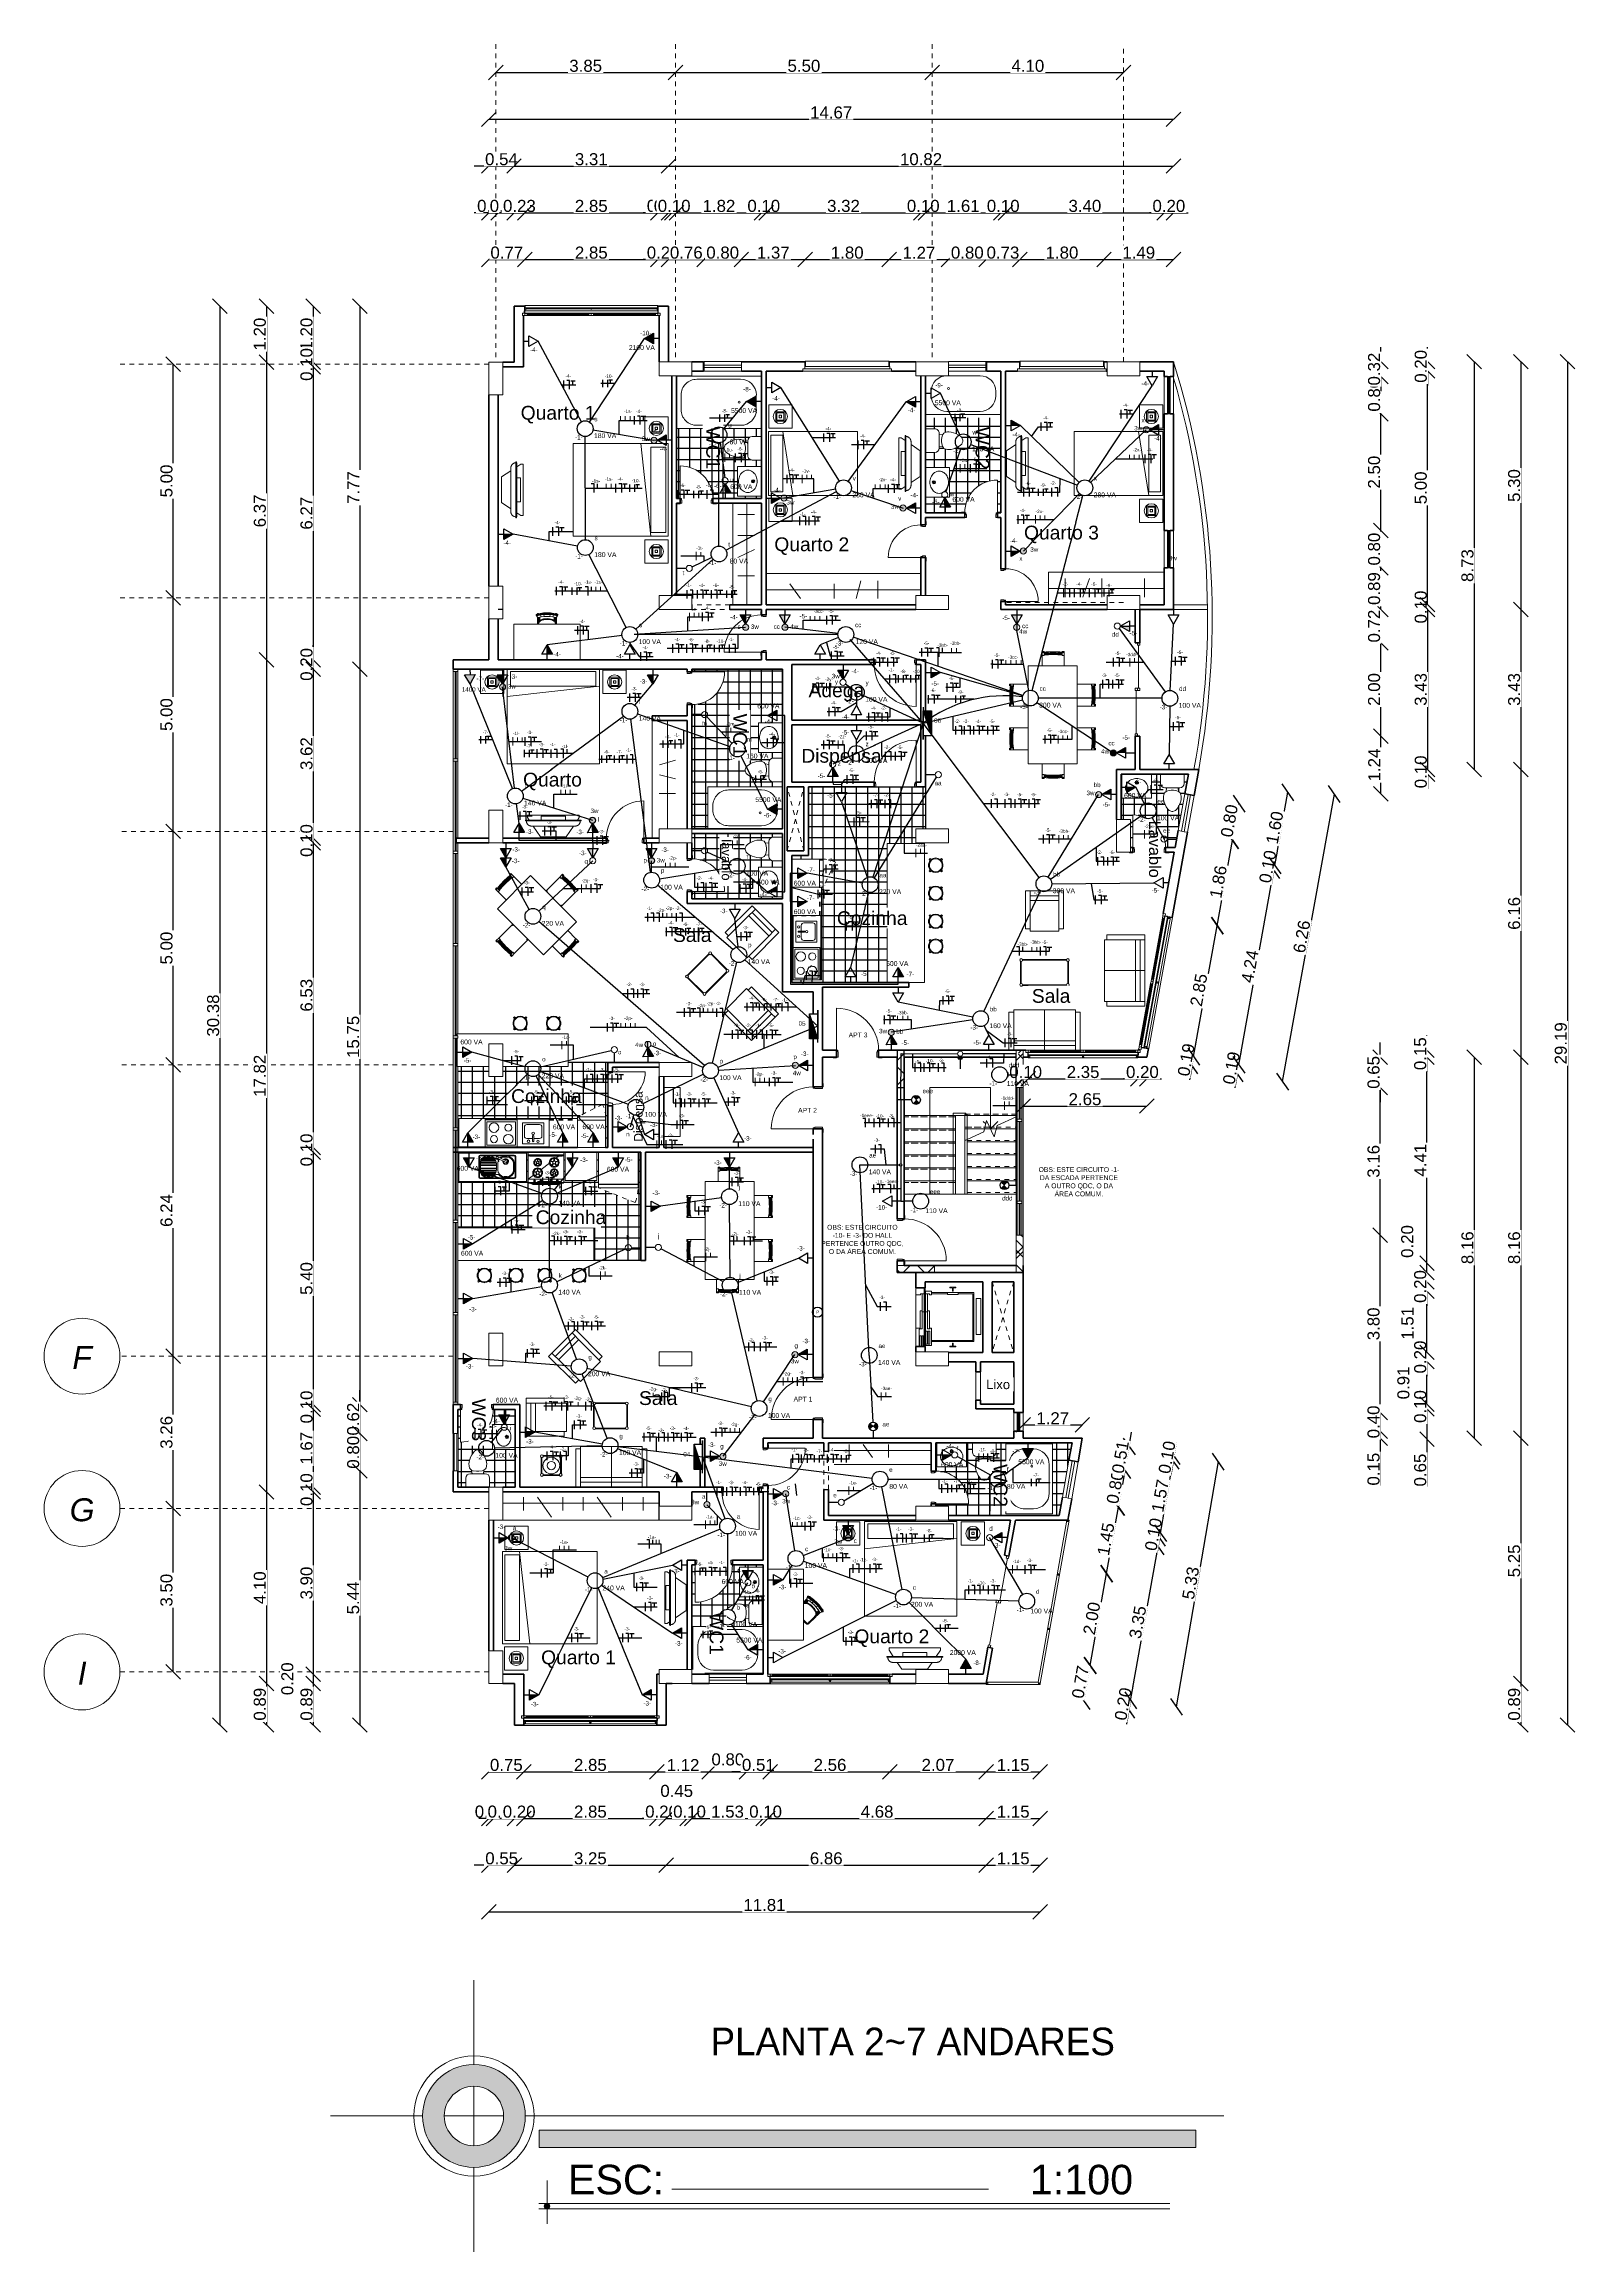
# Model space of a CAD drawing. Header units: metres. Extents: x -182 to 99, y 70 to 117.
# Drawn here: x -15.55 to 17.24, y 69.96 to 117.24 of the extents above; entities that cross this region are included whole.
import ezdxf

# ---------------------------------------------------------------- set-up
doc = ezdxf.new("R2010")
doc.units = ezdxf.units.M
doc.header["$LTSCALE"] = 0.01
for name, pattern in [('Basculante', [0.003969, 0.002381, -0.001587]), ('Línea de rejilla', [0.022225, 0.0127, -0.003175, 0.003175, -0.003175]), ('Oculto', [0.007144, 0.004763, -0.002381]), ('Trazo pequeño', [0.003, 0.002, -0.001]), ('TRAZOS2', [9.525, 6.35, -3.175])]:
    doc.linetypes.add(name, pattern=pattern)
for name, color, linetype, lineweight in [('A-ANNO-DIMS', 1, 'Continuous', 9), ('A-ANNO-TEXT', 2, 'Continuous', 9), ('A-DETL', 5, 'Continuous', 9), ('A-DETL-GENF', 3, 'Basculante', 9), ('A-DOOR', 1, 'Continuous', 9), ('A-DOOR-FRAM', 1, 'Continuous', 13), ('A-DOOR-GLAZ', 1, 'Continuous', 13), ('A-EQPM', 6, 'Continuous', 9), ('A-FLOR-CASE', 3, 'Continuous', 9), ('A-FLOR-HRAL', 1, 'Continuous', 9), ('A-FLOR-OTLN', 6, 'Continuous', 13), ('A-FLOR-STRS', 1, 'Continuous', 9), ('A-GENM', 6, 'Continuous', 9), ('A-GLAZ', 6, 'Continuous', 9), ('A-GLAZ-CWMG', 3, 'Continuous', 9), ('A-GLAZ-FRAM', 6, 'Continuous', 13), ('A-GLAZ-GLAS', 6, 'Continuous', 13), ('A-GLAZ-SILL', 1, 'Continuous', 9), ('A-SECT-MBND', 5, 'Trazo pequeño', 9), ('A-WALL', 2, 'Continuous', 9), ('E-LITE-EQPM', 4, 'Continuous', 9), ('G-IMPT', 1, 'Continuous', 9), ('I-FURN', 6, 'Continuous', 9), ('P-SANR-FIXT', 6, 'Continuous', 9), ('referencia', 161, 'Continuous', 15), ('S-COLS', 6, 'Continuous', 9), ('S-GRID', 1, 'Continuous', 9), ('Sillas', 7, 'Continuous', 18), ('TEXTO', 120, 'Continuous', 50)]:
    doc.layers.add(name, color=color, linetype=linetype, lineweight=lineweight)
for name, color, linetype in [('FIAÇÃO', 10, 'Continuous'), ('Força', 7, 'Continuous'), ('Iluminação', 7, 'Continuous'), ('LEGENDA', 7, 'Continuous')]:
    doc.layers.add(name, color=color, linetype=linetype)
doc.styles.add('Arial', font='arial.ttf', dxfattribs={"height": 0.29506})
doc.styles.add('Arial_2', font='arial.ttf', dxfattribs={"height": 0.258177})
doc.styles.add('Arial_I', font='ariali.ttf', dxfattribs={"height": 0.491766})
doc.dimstyles.new('Diagonal', dxfattribs={"dimscale": 0.3048, "dimtxt": 0.258177, "dimasz": 1.025262, "dimexe": 0.984252, "dimexo": 0.615157, "dimgap": 0.04101, "dimtad": 1, "dimrnd": 0.01, "dimzin": 0, "dimdsep": 46, "dimtxsty": 'Arial_2', "dimblk1": 'OBLIQUE', "dimblk2": 'OBLIQUE', "dimsah": 1, "dimcen": 0.09, "dimse1": 1, "dimse2": 1, "dimazin": 0, "dimtfac": 1, "dimtix": 1, "dimtmove": 0, "dimatfit": 3, "dimfxl": 1, "dimtvp": 1, "dimtfill": 1, "dimtolj": 1, "dimtzin": 0, "dimarcsym": 2})
pattern_1 = [(45, (2.55315, 97.52966), (-0.212132, 0.212132), []), (135, (2.55315, 97.52966), (-0.212132, -0.212132), [])]
pattern_2 = [(45, (2.55315, 97.52966), (-0.265165, 0.265165), []), (135, (2.55315, 97.52966), (-0.265165, -0.265165), [])]
pattern_3 = [(0, (-7.43142, 1e-14), (0, 0.238125), []), (90, (-7.43142, 1e-14), (-0.238125, 0), [])]
pattern_4 = [(0, (-90.43142, 1e-14), (0, 0.238125), []), (90, (-90.43142, 1e-14), (-0.238125, 0), [])]
pattern_5 = [(0, (-7.43142, 1e-13), (0, 0.238125), []), (90, (-7.43142, 1e-13), (-0.238125, 0), [])]
pattern_6 = [(0, (0, 0), (0, 6.985), [5.08, -1.905]), (90, (0, 0), (-6.985, 4e-16), [5.08, -1.905])]

# ---------------------------------------------------------------- blocks, each defined once
blk = doc.blocks.new('Pilar rectangular hormigón - 300 x 700 mm-506285-Nivel 4')
at = {"layer": 'S-COLS'}
for p, q in [((0.15, 0.35), (-0.15, 0.35)), ((-0.15, 0.35), (-0.15, -0.35)), ((0.15, -0.35), (0.15, 0.35)), ((-0.15, -0.35), (0.15, -0.35))]:
    blk.add_line(p, q, dxfattribs=at)
blk = doc.blocks.new('Pilar rectangular hormigón - 300 x 700 mm-V1-Nivel 4')
at = {"layer": 'S-COLS'}
for p, q in [((-0.15, 0.35), (-0.15, -0.35)), ((0.15, 0.35), (0.051, 0.35)), ((0.15, -0.35), (0.15, 0.35)), ((-0.15, -0.35), (0.15, -0.35))]:
    blk.add_line(p, q, dxfattribs=at)
blk = doc.blocks.new('Table rectangulaire - Plateau en verre - Table rectangulaire - Plateau en verre-212281-Nivel 4')
at = {"layer": 'I-FURN'}
for p, q in [((1.065, 0.564), (-1.035, 0.564)), ((-1.035, 0.564), (-1.035, -0.486)), ((1.065, -0.486), (1.065, 0.564)), ((-1.035, -0.486), (1.065, -0.486))]:
    blk.add_line(p, q, dxfattribs=at)
blk = doc.blocks.new('MS-Chaise - MS-Chaise-213864-Nivel 4')
at = {"layer": 'I-FURN'}
for p, q in [((0.42, -0.331), (0.42, -0.639)), ((0.89, -0.639), (0.89, -0.331)), ((0.46, -0.639), (0.42, -0.639)), ((0.42, -0.64), (0.42, -0.639)), ((0.42, -0.704), (0.42, -0.64)), ((0.42, -0.726), (0.42, -0.704)), ((0.42, -0.704), (0.46, -0.704)), ((0.42, -0.726), (0.46, -0.726)), ((0.46, -0.639), (0.46, -0.64)), ((0.46, -0.64), (0.46, -0.65)), ((0.46, -0.65), (0.46, -0.645)), ((0.46, -0.65), (0.46, -0.653)), ((0.46, -0.659), (0.46, -0.653)), ((0.46, -0.653), (0.46, -0.659)), ((0.46, -0.659), (0.46, -0.662)), ((0.46, -0.667), (0.46, -0.662)), ((0.46, -0.662), (0.46, -0.667)), ((0.46, -0.667), (0.46, -0.67)), ((0.46, -0.676), (0.46, -0.67)), ((0.46, -0.67), (0.46, -0.676)), ((0.46, -0.676), (0.46, -0.678)), ((0.46, -0.684), (0.46, -0.678)), ((0.46, -0.678), (0.46, -0.684)), ((0.46, -0.684), (0.46, -0.687)), ((0.46, -0.704), (0.46, -0.687)), ((0.46, -0.687), (0.46, -0.704)), ((0.46, -0.704), (0.46, -0.709)), ((0.46, -0.704), (0.46, -0.726)), ((0.89, -0.639), (0.85, -0.639)), ((0.85, -0.64), (0.85, -0.639)), ((0.85, -0.65), (0.85, -0.64)), ((0.85, -0.645), (0.85, -0.65)), ((0.85, -0.653), (0.85, -0.65)), ((0.85, -0.653), (0.85, -0.659)), ((0.85, -0.659), (0.85, -0.653)), ((0.85, -0.662), (0.85, -0.659)), ((0.85, -0.662), (0.85, -0.667)), ((0.85, -0.667), (0.85, -0.662)), ((0.85, -0.67), (0.85, -0.667)), ((0.85, -0.67), (0.85, -0.676)), ((0.85, -0.676), (0.85, -0.67)), ((0.85, -0.678), (0.85, -0.676)), ((0.85, -0.678), (0.85, -0.684)), ((0.85, -0.684), (0.85, -0.678)), ((0.85, -0.687), (0.85, -0.684)), ((0.85, -0.687), (0.85, -0.704)), ((0.85, -0.704), (0.85, -0.687)), ((0.85, -0.709), (0.85, -0.704)), ((0.85, -0.726), (0.85, -0.704)), ((0.89, -0.704), (0.85, -0.704)), ((0.89, -0.726), (0.85, -0.726)), ((0.89, -0.639), (0.89, -0.64)), ((0.89, -0.64), (0.89, -0.704)), ((0.89, -0.704), (0.89, -0.726))]:
    blk.add_line(p, q, dxfattribs=at)
at = {"layer": 'I-FURN', "flags": 128}
for points in [[(0.46, -0.65), (0.59, -0.661), (0.72, -0.661), (0.85, -0.65)], [(0.85, -0.653), (0.72, -0.664), (0.59, -0.664), (0.46, -0.653)], [(0.46, -0.659), (0.59, -0.669), (0.72, -0.669), (0.85, -0.659)], [(0.85, -0.662), (0.72, -0.672), (0.59, -0.672), (0.46, -0.662)], [(0.46, -0.667), (0.59, -0.678), (0.72, -0.678), (0.85, -0.667)], [(0.85, -0.67), (0.72, -0.681), (0.59, -0.681), (0.46, -0.67)], [(0.46, -0.676), (0.59, -0.686), (0.72, -0.686), (0.85, -0.676)], [(0.85, -0.678), (0.72, -0.689), (0.59, -0.689), (0.46, -0.678)], [(0.46, -0.684), (0.59, -0.695), (0.72, -0.695), (0.85, -0.684)], [(0.85, -0.687), (0.72, -0.698), (0.59, -0.698), (0.46, -0.687)]]:
    blk.add_lwpolyline(points, dxfattribs=at)
at = {"layer": 'I-FURN'}
for centre, major_axis, start_param, end_param in [((0.655, 0.936), (1.609, 0), 4.590887, 4.833891), ((0.655, 0.878), (1.609, 0), 4.590887, 4.833891), ((0.655, 0.878), (1.614, 0), 4.591266, 4.833512)]:
    blk.add_ellipse(centre, major_axis=major_axis, ratio=0.990268, start_param=start_param, end_param=end_param, dxfattribs=at)
blk = doc.blocks.new('MS-Chaise - MS-Chaise-213456-Nivel 4')
at = {"layer": 'I-FURN'}
for p, q in [((0.42, 0.704), (0.42, 0.726)), ((0.46, 0.726), (0.42, 0.726)), ((0.42, 0.64), (0.42, 0.704)), ((0.46, 0.704), (0.42, 0.704)), ((0.42, 0.639), (0.42, 0.64)), ((0.42, 0.639), (0.42, 0.416)), ((0.42, 0.639), (0.46, 0.639)), ((0.46, 0.726), (0.46, 0.704)), ((0.46, 0.709), (0.46, 0.704)), ((0.46, 0.687), (0.46, 0.704)), ((0.46, 0.704), (0.46, 0.687)), ((0.46, 0.687), (0.46, 0.684)), ((0.46, 0.678), (0.46, 0.684)), ((0.46, 0.684), (0.46, 0.678)), ((0.46, 0.678), (0.46, 0.676)), ((0.46, 0.67), (0.46, 0.676)), ((0.46, 0.676), (0.46, 0.67)), ((0.46, 0.67), (0.46, 0.667)), ((0.46, 0.662), (0.46, 0.667)), ((0.46, 0.667), (0.46, 0.662)), ((0.46, 0.662), (0.46, 0.659)), ((0.46, 0.653), (0.46, 0.659)), ((0.46, 0.659), (0.46, 0.653)), ((0.46, 0.653), (0.46, 0.65)), ((0.46, 0.645), (0.46, 0.65)), ((0.46, 0.65), (0.46, 0.64)), ((0.46, 0.64), (0.46, 0.639)), ((0.85, 0.704), (0.85, 0.726)), ((0.85, 0.726), (0.89, 0.726)), ((0.85, 0.704), (0.85, 0.709)), ((0.85, 0.704), (0.85, 0.687)), ((0.85, 0.687), (0.85, 0.704)), ((0.85, 0.704), (0.89, 0.704)), ((0.85, 0.684), (0.85, 0.687)), ((0.85, 0.684), (0.85, 0.678)), ((0.85, 0.678), (0.85, 0.684)), ((0.85, 0.676), (0.85, 0.678)), ((0.85, 0.676), (0.85, 0.67)), ((0.85, 0.67), (0.85, 0.676)), ((0.85, 0.667), (0.85, 0.67)), ((0.85, 0.667), (0.85, 0.662)), ((0.85, 0.662), (0.85, 0.667)), ((0.85, 0.659), (0.85, 0.662)), ((0.85, 0.659), (0.85, 0.653)), ((0.85, 0.653), (0.85, 0.659)), ((0.85, 0.65), (0.85, 0.653)), ((0.85, 0.65), (0.85, 0.645)), ((0.85, 0.64), (0.85, 0.65)), ((0.85, 0.639), (0.85, 0.64)), ((0.85, 0.639), (0.89, 0.639)), ((0.89, 0.726), (0.89, 0.704)), ((0.89, 0.704), (0.89, 0.64)), ((0.89, 0.64), (0.89, 0.639)), ((0.89, 0.416), (0.89, 0.639))]:
    blk.add_line(p, q, dxfattribs=at)
at = {"layer": 'I-FURN', "flags": 128}
for points in [[(0.46, 0.687), (0.59, 0.698), (0.72, 0.698), (0.85, 0.687)], [(0.85, 0.684), (0.72, 0.695), (0.59, 0.695), (0.46, 0.684)], [(0.46, 0.678), (0.59, 0.689), (0.72, 0.689), (0.85, 0.678)], [(0.85, 0.676), (0.72, 0.686), (0.59, 0.686), (0.46, 0.676)], [(0.46, 0.67), (0.59, 0.681), (0.72, 0.681), (0.85, 0.67)], [(0.85, 0.667), (0.72, 0.678), (0.59, 0.678), (0.46, 0.667)], [(0.46, 0.662), (0.59, 0.672), (0.72, 0.672), (0.85, 0.662)], [(0.85, 0.659), (0.72, 0.669), (0.59, 0.669), (0.46, 0.659)], [(0.46, 0.653), (0.59, 0.664), (0.72, 0.664), (0.85, 0.653)], [(0.85, 0.65), (0.72, 0.661), (0.59, 0.661), (0.46, 0.65)]]:
    blk.add_lwpolyline(points, dxfattribs=at)
at = {"layer": 'I-FURN'}
for centre, major_axis, start_param, end_param in [((0.655, -0.878), (1.614, 0), 1.449673, 1.69192), ((0.655, -0.878), (1.609, 0), 1.449295, 1.692298), ((0.655, -0.936), (1.609, 0), 1.449295, 1.692298)]:
    blk.add_ellipse(centre, major_axis=major_axis, ratio=0.990268, start_param=start_param, end_param=end_param, dxfattribs=at)
blk = doc.blocks.new('MS-Chaise - MS-Chaise-V3-Nivel 4')
at = {"layer": 'I-FURN'}
for p, q in [((0.42, -0.416), (0.42, -0.639)), ((0.89, -0.639), (0.89, -0.416)), ((0.46, -0.639), (0.42, -0.639)), ((0.42, -0.64), (0.42, -0.639)), ((0.42, -0.704), (0.42, -0.64)), ((0.42, -0.726), (0.42, -0.704)), ((0.42, -0.704), (0.46, -0.704)), ((0.42, -0.726), (0.46, -0.726)), ((0.46, -0.639), (0.46, -0.64)), ((0.46, -0.64), (0.46, -0.65)), ((0.46, -0.65), (0.46, -0.645)), ((0.46, -0.65), (0.46, -0.653)), ((0.46, -0.659), (0.46, -0.653)), ((0.46, -0.653), (0.46, -0.659)), ((0.46, -0.659), (0.46, -0.662)), ((0.46, -0.667), (0.46, -0.662)), ((0.46, -0.662), (0.46, -0.667)), ((0.46, -0.667), (0.46, -0.67)), ((0.46, -0.676), (0.46, -0.67)), ((0.46, -0.67), (0.46, -0.676)), ((0.46, -0.676), (0.46, -0.678)), ((0.46, -0.684), (0.46, -0.678)), ((0.46, -0.678), (0.46, -0.684)), ((0.46, -0.684), (0.46, -0.687)), ((0.46, -0.704), (0.46, -0.687)), ((0.46, -0.687), (0.46, -0.704)), ((0.46, -0.704), (0.46, -0.709)), ((0.46, -0.704), (0.46, -0.726)), ((0.89, -0.639), (0.85, -0.639)), ((0.85, -0.64), (0.85, -0.639)), ((0.85, -0.65), (0.85, -0.64)), ((0.85, -0.645), (0.85, -0.65)), ((0.85, -0.653), (0.85, -0.65)), ((0.85, -0.653), (0.85, -0.659)), ((0.85, -0.659), (0.85, -0.653)), ((0.85, -0.662), (0.85, -0.659)), ((0.85, -0.662), (0.85, -0.667)), ((0.85, -0.667), (0.85, -0.662)), ((0.85, -0.67), (0.85, -0.667)), ((0.85, -0.67), (0.85, -0.676)), ((0.85, -0.676), (0.85, -0.67)), ((0.85, -0.678), (0.85, -0.676)), ((0.85, -0.678), (0.85, -0.684)), ((0.85, -0.684), (0.85, -0.678)), ((0.85, -0.687), (0.85, -0.684)), ((0.85, -0.687), (0.85, -0.704)), ((0.85, -0.704), (0.85, -0.687)), ((0.85, -0.709), (0.85, -0.704)), ((0.85, -0.726), (0.85, -0.704)), ((0.89, -0.704), (0.85, -0.704)), ((0.89, -0.726), (0.85, -0.726)), ((0.89, -0.639), (0.89, -0.64)), ((0.89, -0.64), (0.89, -0.704)), ((0.89, -0.704), (0.89, -0.726))]:
    blk.add_line(p, q, dxfattribs=at)
at = {"layer": 'I-FURN', "flags": 128}
for points in [[(0.46, -0.65), (0.59, -0.661), (0.72, -0.661), (0.85, -0.65)], [(0.85, -0.653), (0.72, -0.664), (0.59, -0.664), (0.46, -0.653)], [(0.46, -0.659), (0.59, -0.669), (0.72, -0.669), (0.85, -0.659)], [(0.85, -0.662), (0.72, -0.672), (0.59, -0.672), (0.46, -0.662)], [(0.46, -0.667), (0.59, -0.678), (0.72, -0.678), (0.85, -0.667)], [(0.85, -0.67), (0.72, -0.681), (0.59, -0.681), (0.46, -0.67)], [(0.46, -0.676), (0.59, -0.686), (0.72, -0.686), (0.85, -0.676)], [(0.85, -0.678), (0.72, -0.689), (0.59, -0.689), (0.46, -0.678)], [(0.46, -0.684), (0.59, -0.695), (0.72, -0.695), (0.85, -0.684)], [(0.85, -0.687), (0.72, -0.698), (0.59, -0.698), (0.46, -0.687)]]:
    blk.add_lwpolyline(points, dxfattribs=at)
at = {"layer": 'I-FURN'}
for centre, major_axis, start_param, end_param in [((0.655, 0.936), (1.609, 0), 4.590887, 4.833891), ((0.655, 0.878), (1.609, 0), 4.590887, 4.833891), ((0.655, 0.878), (1.614, 0), 4.591266, 4.833512)]:
    blk.add_ellipse(centre, major_axis=major_axis, ratio=0.990268, start_param=start_param, end_param=end_param, dxfattribs=at)
blk = doc.blocks.new('MS-Chaise - MS-Chaise-V4-Nivel 4')
at = {"layer": 'I-FURN'}
for p, q in [((0.42, 0.704), (0.42, 0.726)), ((0.46, 0.726), (0.42, 0.726)), ((0.42, 0.64), (0.42, 0.704)), ((0.46, 0.704), (0.42, 0.704)), ((0.42, 0.639), (0.42, 0.64)), ((0.42, 0.639), (0.42, 0.331)), ((0.42, 0.639), (0.46, 0.639)), ((0.46, 0.726), (0.46, 0.704)), ((0.46, 0.709), (0.46, 0.704)), ((0.46, 0.687), (0.46, 0.704)), ((0.46, 0.704), (0.46, 0.687)), ((0.46, 0.687), (0.46, 0.684)), ((0.46, 0.678), (0.46, 0.684)), ((0.46, 0.684), (0.46, 0.678)), ((0.46, 0.678), (0.46, 0.676)), ((0.46, 0.67), (0.46, 0.676)), ((0.46, 0.676), (0.46, 0.67)), ((0.46, 0.67), (0.46, 0.667)), ((0.46, 0.662), (0.46, 0.667)), ((0.46, 0.667), (0.46, 0.662)), ((0.46, 0.662), (0.46, 0.659)), ((0.46, 0.653), (0.46, 0.659)), ((0.46, 0.659), (0.46, 0.653)), ((0.46, 0.653), (0.46, 0.65)), ((0.46, 0.645), (0.46, 0.65)), ((0.46, 0.65), (0.46, 0.64)), ((0.46, 0.64), (0.46, 0.639)), ((0.85, 0.704), (0.85, 0.726)), ((0.85, 0.726), (0.89, 0.726)), ((0.85, 0.704), (0.85, 0.709)), ((0.85, 0.704), (0.85, 0.687)), ((0.85, 0.687), (0.85, 0.704)), ((0.85, 0.704), (0.89, 0.704)), ((0.85, 0.684), (0.85, 0.687)), ((0.85, 0.684), (0.85, 0.678)), ((0.85, 0.678), (0.85, 0.684)), ((0.85, 0.676), (0.85, 0.678)), ((0.85, 0.676), (0.85, 0.67)), ((0.85, 0.67), (0.85, 0.676)), ((0.85, 0.667), (0.85, 0.67)), ((0.85, 0.667), (0.85, 0.662)), ((0.85, 0.662), (0.85, 0.667)), ((0.85, 0.659), (0.85, 0.662)), ((0.85, 0.659), (0.85, 0.653)), ((0.85, 0.653), (0.85, 0.659)), ((0.85, 0.65), (0.85, 0.653)), ((0.85, 0.65), (0.85, 0.645)), ((0.85, 0.64), (0.85, 0.65)), ((0.85, 0.639), (0.85, 0.64)), ((0.85, 0.639), (0.89, 0.639)), ((0.89, 0.726), (0.89, 0.704)), ((0.89, 0.704), (0.89, 0.64)), ((0.89, 0.64), (0.89, 0.639)), ((0.89, 0.331), (0.89, 0.639))]:
    blk.add_line(p, q, dxfattribs=at)
at = {"layer": 'I-FURN', "flags": 128}
for points in [[(0.46, 0.687), (0.59, 0.698), (0.72, 0.698), (0.85, 0.687)], [(0.85, 0.684), (0.72, 0.695), (0.59, 0.695), (0.46, 0.684)], [(0.46, 0.678), (0.59, 0.689), (0.72, 0.689), (0.85, 0.678)], [(0.85, 0.676), (0.72, 0.686), (0.59, 0.686), (0.46, 0.676)], [(0.46, 0.67), (0.59, 0.681), (0.72, 0.681), (0.85, 0.67)], [(0.85, 0.667), (0.72, 0.678), (0.59, 0.678), (0.46, 0.667)], [(0.46, 0.662), (0.59, 0.672), (0.72, 0.672), (0.85, 0.662)], [(0.85, 0.659), (0.72, 0.669), (0.59, 0.669), (0.46, 0.659)], [(0.46, 0.653), (0.59, 0.664), (0.72, 0.664), (0.85, 0.653)], [(0.85, 0.65), (0.72, 0.661), (0.59, 0.661), (0.46, 0.65)]]:
    blk.add_lwpolyline(points, dxfattribs=at)
at = {"layer": 'I-FURN'}
for centre, major_axis, start_param, end_param in [((0.655, -0.878), (1.614, 0), 1.449673, 1.69192), ((0.655, -0.878), (1.609, 0), 1.449295, 1.692298), ((0.655, -0.936), (1.609, 0), 1.449295, 1.692298)]:
    blk.add_ellipse(centre, major_axis=major_axis, ratio=0.990268, start_param=start_param, end_param=end_param, dxfattribs=at)
blk = doc.blocks.new('Table basse - Verre - Table basse - Verre-205013-Nivel 4')
at = {"layer": 'I-FURN'}
for p, q in [((-0.5, 0.278), (-0.5, -0.2)), ((-0.485, 0.274), (-0.485, -0.196)), ((0.489, 0.319), (-0.459, 0.319)), ((0.485, 0.304), (-0.455, 0.304)), ((0.515, -0.196), (0.515, 0.274)), ((0.53, -0.2), (0.53, 0.278)), ((-0.459, -0.241), (0.489, -0.241)), ((-0.455, -0.226), (0.485, -0.226))]:
    blk.add_line(p, q, dxfattribs=at)
for centre, start, end in [((-0.485, 0.304), 360, 180), ((-0.485, 0.304), 180, 360), ((0.515, 0.304), 360, 180), ((0.515, 0.304), 180, 360), ((-0.485, -0.226), 360, 180), ((-0.485, -0.226), 180, 360), ((0.515, -0.226), 360, 180), ((0.515, -0.226), 180, 360)]:
    blk.add_arc(centre, 0.03, start, end, dxfattribs=at)
for points, knots in [([(-0.499, 0.278), (-0.498, 0.277), (-0.498, 0.277), (-0.496, 0.276), (-0.493, 0.275), (-0.49, 0.275), (-0.488, 0.274), (-0.486, 0.274), (-0.486, 0.274)], [0.1111111, 0.1111111, 0.1111111, 0.1111111, 0.1666667, 0.2222222, 0.3333333, 0.3888889, 0.4444444, 0.4813841, 0.4813841, 0.4813841, 0.4813841]), ([(-0.455, 0.304), (-0.455, 0.305), (-0.455, 0.308), (-0.456, 0.312), (-0.457, 0.315), (-0.458, 0.317), (-0.458, 0.317), (-0.458, 0.318)], [0, 0, 0, 0, 0.1428571, 0.2857143, 0.5714286, 0.6785714, 0.7142857, 0.7142857, 0.7142857, 0.7142857]), ([(0.489, 0.318), (0.488, 0.317), (0.488, 0.316), (0.487, 0.313), (0.486, 0.309), (0.485, 0.306), (0.485, 0.304)], [0.2857143, 0.2857143, 0.2857143, 0.2857143, 0.4285714, 0.5714286, 0.7857143, 1, 1, 1, 1]), ([(0.516, 0.274), (0.517, 0.274), (0.519, 0.274), (0.522, 0.275), (0.524, 0.275), (0.525, 0.276), (0.526, 0.276), (0.528, 0.277), (0.529, 0.277), (0.529, 0.278), (0.529, 0.278)], [0.5186863, 0.5186863, 0.5186863, 0.5186863, 0.5833333, 0.6527778, 0.6875, 0.7222222, 0.7569444, 0.7916667, 0.8611111, 0.8888889, 0.8888889, 0.8888889, 0.8888889]), ([(-0.486, -0.196), (-0.487, -0.196), (-0.489, -0.196), (-0.491, -0.197), (-0.493, -0.197), (-0.494, -0.197), (-0.496, -0.198), (-0.497, -0.198), (-0.498, -0.199), (-0.499, -0.199), (-0.499, -0.199)], [0.5186159, 0.5186159, 0.5186159, 0.5186159, 0.5833333, 0.6527778, 0.6875, 0.7222222, 0.7569444, 0.7916667, 0.8611111, 0.8888889, 0.8888889, 0.8888889, 0.8888889]), ([(-0.458, -0.239), (-0.458, -0.239), (-0.457, -0.238), (-0.456, -0.235), (-0.455, -0.231), (-0.455, -0.228), (-0.455, -0.226)], [0.2857143, 0.2857143, 0.2857143, 0.2857143, 0.4285714, 0.5714286, 0.7857143, 1, 1, 1, 1]), ([(0.485, -0.226), (0.485, -0.227), (0.485, -0.229), (0.486, -0.234), (0.487, -0.237), (0.488, -0.239), (0.488, -0.239), (0.489, -0.239)], [0, 0, 0, 0, 0.1428571, 0.2857143, 0.5714286, 0.6785714, 0.7142857, 0.7142857, 0.7142857, 0.7142857]), ([(0.529, -0.199), (0.529, -0.199), (0.528, -0.199), (0.526, -0.198), (0.524, -0.197), (0.521, -0.196), (0.518, -0.196), (0.517, -0.196), (0.516, -0.196)], [0.1111111, 0.1111111, 0.1111111, 0.1111111, 0.1666667, 0.2222222, 0.3333333, 0.3888889, 0.4444444, 0.4813137, 0.4813137, 0.4813137, 0.4813137])]:
    blk.add_open_spline(points, degree=3, knots=knots, dxfattribs=at)
blk = doc.blocks.new('M_Cama-Estándar - 1981 x 2032 mm - Matrimonio grande-171284-Nivel 4')
at = {"layer": 'I-FURN'}
for p, q in [((-0.719, 0.97), (-0.719, -1.062)), ((-0.719, 0.97), (1.262, 0.97)), ((1.262, 0.97), (1.262, -1.062)), ((1.262, 0.602), (-0.719, 0.384)), ((-0.643, 0.92), (-0.643, 0.602)), ((-0.643, 0.92), (1.186, 0.92)), ((-0.643, 0.602), (1.186, 0.602)), ((1.186, 0.92), (1.186, 0.602)), ((-0.719, -1.062), (1.262, -1.062))]:
    blk.add_line(p, q, dxfattribs=at)
blk = doc.blocks.new('M_Puerta-Hueco - 0813 x 2134mm-226122-Nivel 4')
at = {"layer": 'A-DETL-GENF'}
for p, q in [((0.398, 0.05), (-0.415, 0.05)), ((-0.415, -0.05), (0.398, -0.05))]:
    blk.add_line(p, q, dxfattribs=at)
at = {"layer": 'A-DETL-GENF', "linetype": 'Continuous', "lineweight": 25}
for p, q in [((-0.415, 0.05), (-0.415, -0.05)), ((0.398, -0.05), (0.398, 0.05))]:
    blk.add_line(p, q, dxfattribs=at)
blk = doc.blocks.new('M_Retrete-Doméstico-3D - M_Retrete-Doméstico-3D-223781-Nivel 4')
at = {"layer": 'P-SANR-FIXT'}
for p, q in [((-0.253, 0.298), (-0.253, 0.495)), ((0.253, 0.495), (0.253, 0.298)), ((-0.188, 0.025), (-0.191, 0)), ((-0.191, 0), (-0.186, -0.051)), ((-0.184, 0.051), (-0.188, 0.025)), ((-0.177, 0.076), (-0.184, 0.051)), ((-0.163, 0.102), (-0.177, 0.076)), ((-0.132, 0.127), (-0.163, 0.102)), ((0.159, 0.204), (-0.159, 0.204)), ((-0.123, 0.204), (-0.132, 0.127)), ((-0.097, 0.14), (-0.132, 0.127)), ((-0.025, 0.152), (-0.097, 0.14)), ((0.025, 0.152), (-0.025, 0.152)), ((0.097, 0.14), (0.025, 0.152)), ((0.132, 0.127), (0.097, 0.14)), ((0.123, 0.204), (0.132, 0.127)), ((0.163, 0.102), (0.132, 0.127)), ((0.177, 0.076), (0.163, 0.102)), ((0.184, 0.051), (0.177, 0.076)), ((0.188, 0.025), (0.184, 0.051)), ((0.186, -0.051), (0.191, 0)), ((0.191, 0), (0.188, 0.025)), ((-0.186, -0.051), (-0.172, -0.102)), ((-0.172, -0.102), (-0.154, -0.152)), ((-0.154, -0.152), (-0.13, -0.203)), ((-0.13, -0.203), (-0.095, -0.254)), ((-0.095, -0.254), (-0.07, -0.279)), ((-0.07, -0.279), (-0.048, -0.292)), ((-0.048, -0.292), (-0.013, -0.305)), ((-0.013, -0.305), (0.013, -0.305)), ((0.013, -0.305), (0.048, -0.292)), ((0.048, -0.292), (0.07, -0.279)), ((0.07, -0.279), (0.095, -0.254)), ((0.095, -0.254), (0.13, -0.203)), ((0.13, -0.203), (0.154, -0.152)), ((0.154, -0.152), (0.172, -0.102)), ((0.172, -0.102), (0.186, -0.051))]:
    blk.add_line(p, q, dxfattribs=at)
for centre, start, end in [((-0.159, 0.298), 180, 270), ((0.159, 0.298), 270, 360)]:
    blk.add_arc(centre, 0.0946, start, end, dxfattribs=at)
blk = doc.blocks.new('M_Lavabo - Oval - 635 mm x 510 mm - Privado-224825-Nivel 4')
at = {"layer": 'P-SANR-FIXT'}
for p, q in [((1.022, -10.244), (1.022, -10.754)), ((1.657, -10.754), (1.657, -10.244)), ((1.022, -10.754), (1.657, -10.754))]:
    blk.add_line(p, q, dxfattribs=at)
at = {"layer": 'P-SANR-FIXT', "flags": 128}
for points in [[(1.101, -10.536), (1.103, -10.509), (1.109, -10.483), (1.119, -10.459), (1.133, -10.436), (1.149, -10.415), (1.168, -10.397), (1.189, -10.381), (1.212, -10.367), (1.236, -10.356), (1.261, -10.347), (1.287, -10.341), (1.313, -10.337), (1.339, -10.336), (1.366, -10.337), (1.392, -10.341), (1.418, -10.347), (1.443, -10.356), (1.467, -10.367), (1.49, -10.381), (1.511, -10.397), (1.53, -10.415), (1.546, -10.436), (1.559, -10.459), (1.569, -10.483), (1.576, -10.509), (1.578, -10.536)], [(1.578, -10.536), (1.576, -10.562), (1.569, -10.588), (1.559, -10.612), (1.546, -10.635), (1.53, -10.656), (1.511, -10.675), (1.49, -10.691), (1.467, -10.704), (1.443, -10.716), (1.418, -10.724), (1.392, -10.73), (1.366, -10.734), (1.339, -10.735), (1.313, -10.734), (1.287, -10.73), (1.261, -10.724), (1.236, -10.716), (1.212, -10.704), (1.189, -10.691), (1.168, -10.675), (1.149, -10.656), (1.133, -10.635), (1.119, -10.612), (1.109, -10.588), (1.103, -10.562), (1.101, -10.536)]]:
    blk.add_lwpolyline(points, dxfattribs=at)
at = {"layer": 'P-SANR-FIXT'}
for radius, start, end in [(0.0349, 0, 180), (0.0349, 180, 360), (0.016, 0, 180), (0.016, 0, 180), (0.016, 180, 0), (0.016, 180, 0)]:
    blk.add_arc((1.339, -10.422), radius, start, end, dxfattribs=at)
blk = doc.blocks.new('Puerta de 1 hoja - 70 x 210 cm-216926-Nivel 4')
at = {"layer": 'A-DOOR', "lineweight": 13}
blk.add_line((0.617, 0.05), (0.617, 0.75), dxfattribs=at)
blk.add_arc((0.617, 0.05), 0.7, 90, 180, dxfattribs=at)
at = {"layer": 'A-DOOR-FRAM'}
for p, q in [((-0.083, 0.06), (-0.153, 0.06)), ((-0.153, 0.06), (-0.153, 0.05)), ((-0.083, 0.05), (-0.083, 0.06)), ((-0.058, 0.05), (-0.083, 0.05)), ((-0.058, 0.015), (-0.058, 0.05)), ((-0.048, 0.015), (-0.058, 0.015)), ((-0.048, -0.05), (-0.048, 0.015)), ((0.592, 0.015), (0.582, 0.015)), ((0.582, 0.015), (0.582, -0.05)), ((0.617, 0.05), (0.592, 0.05)), ((0.592, 0.05), (0.592, 0.015)), ((0.665, 0.06), (0.617, 0.06)), ((0.617, 0.06), (0.617, 0.05)), ((-0.158, -0.05), (-0.158, -0.06)), ((-0.158, -0.06), (-0.083, -0.06)), ((-0.083, -0.06), (-0.083, -0.05)), ((-0.083, -0.05), (-0.048, -0.05)), ((0.582, -0.05), (0.617, -0.05)), ((0.617, -0.05), (0.617, -0.06)), ((0.617, -0.06), (0.665, -0.06))]:
    blk.add_line(p, q, dxfattribs=at)
blk = doc.blocks.new('M_Bañera de hidromasaje - 1500 mm x 1000 mm - Privado-227337-Nivel 4')
at = {"layer": 'P-SANR-FIXT'}
for p, q in [((0, 0), (0, 1)), ((0, 1), (1.5, 1)), ((1.5, 1), (1.5, 0)), ((0.11, 0.404), (0.11, 0.596)), ((0.446, 0.933), (1.054, 0.933)), ((1.39, 0.596), (1.39, 0.404)), ((1.054, 0.067), (0.446, 0.067)), ((1.5, 0), (0, 0))]:
    blk.add_line(p, q, dxfattribs=at)
blk.add_circle((0.478, 0.556), 0.02, dxfattribs=at)
for centre, start, end in [((0.446, 0.596), 90, 180), ((1.054, 0.596), 360, 90), ((0.446, 0.404), 180, 270), ((1.054, 0.404), 270, 0)]:
    blk.add_arc(centre, 0.337, start, end, dxfattribs=at)
blk = doc.blocks.new('M_Refrigerador - 850 x 760 mm-228628-Nivel 4')
at = {"layer": 'A-EQPM'}
for p, q in [((-0.479, -0.338), (-0.479, 0.346)), ((-0.479, 0.346), (0.371, 0.346)), ((0.371, 0.346), (0.371, -0.338)), ((0.371, -0.338), (-0.479, -0.338)), ((-0.479, -0.338), (-0.479, -0.414)), ((0.371, -0.338), (-0.479, -0.338)), ((0.371, -0.341), (-0.479, -0.341)), ((-0.479, -0.341), (-0.479, -0.414)), ((-0.479, -0.414), (0.371, -0.414)), ((-0.479, -0.414), (0.371, -0.414)), ((0.371, -0.414), (0.371, -0.338)), ((0.371, -0.414), (0.371, -0.341))]:
    blk.add_line(p, q, dxfattribs=at)
at = {"layer": 'A-EQPM', "linetype": 'Oculto'}
blk.add_line((0.309, -0.732), (-0.479, -0.414), dxfattribs=at)
blk.add_arc((-0.479, -0.414), 0.85, 338.0035, 0, dxfattribs=at)
blk = doc.blocks.new('M_TV - Pantalla plana - 1190mm-242449-Nivel 4')
at = {"layer": 'I-FURN'}
for p, q in [((0.465, 0.059), (-0.473, 0.059)), ((-0.603, -0.051), (-0.603, -0.066)), ((-0.603, -0.051), (-0.588, -0.051)), ((-0.588, -0.066), (-0.603, -0.066)), ((-0.588, -0.051), (0.58, -0.051)), ((0.58, -0.066), (-0.588, -0.066)), ((-0.583, -0.066), (-0.583, -0.069)), ((0.575, -0.069), (-0.583, -0.069)), ((-0.263, -0.151), (-0.263, -0.07)), ((0.255, -0.151), (-0.263, -0.151)), ((0.255, -0.07), (0.255, -0.151)), ((0.575, -0.069), (0.575, -0.066)), ((0.58, -0.051), (0.595, -0.051)), ((0.595, -0.066), (0.58, -0.066)), ((0.595, -0.066), (0.595, -0.051))]:
    blk.add_line(p, q, dxfattribs=at)
for points in [[(-0.473, 0.059), (-0.477, 0.059), (-0.487, 0.058), (-0.501, 0.055), (-0.512, 0.051), (-0.521, 0.047), (-0.528, 0.044), (-0.534, 0.04), (-0.54, 0.036), (-0.545, 0.031), (-0.55, 0.026), (-0.555, 0.021), (-0.56, 0.016), (-0.564, 0.01), (-0.569, 0.002), (-0.574, -0.009), (-0.581, -0.027), (-0.582, -0.042), (-0.583, -0.051)], [(0.465, 0.059), (0.469, 0.059), (0.479, 0.058), (0.493, 0.055), (0.505, 0.051), (0.513, 0.047), (0.52, 0.044), (0.526, 0.04), (0.532, 0.036), (0.537, 0.031), (0.542, 0.026), (0.547, 0.021), (0.552, 0.016), (0.556, 0.01), (0.561, 0.002), (0.567, -0.009), (0.573, -0.027), (0.575, -0.042), (0.575, -0.051)]]:
    blk.add_open_spline(points, degree=3, knots=[0, 0, 0, 0, 0.083333, 0.166667, 0.25, 0.291667, 0.333333, 0.375, 0.416667, 0.458333, 0.5, 0.541667, 0.583333, 0.625, 0.666667, 0.75, 0.833333, 1, 1, 1, 1], dxfattribs=at)
blk = doc.blocks.new('Puerta de 1 hoja - 90 x 210 cm-249323-Nivel 4')
at = {"layer": 'A-DOOR', "lineweight": 13}
blk.add_line((0.717, -0.1), (0.717, -1), dxfattribs=at)
blk.add_arc((0.717, -0.1), 0.9, 180, 270, dxfattribs=at)
at = {"layer": 'A-DOOR-FRAM'}
for p, q in [((-0.258, 0.11), (-0.183, 0.11)), ((-0.258, 0.1), (-0.258, 0.11)), ((-0.183, 0.11), (-0.183, 0.1)), ((-0.183, 0.1), (-0.148, 0.1)), ((-0.148, 0.1), (-0.148, -0.065)), ((0.682, -0.065), (0.682, 0.1)), ((0.682, 0.1), (0.717, 0.1)), ((0.717, 0.1), (0.717, 0.11)), ((0.717, 0.11), (0.792, 0.11)), ((0.792, 0.11), (0.792, 0.1)), ((-0.253, -0.11), (-0.253, -0.1)), ((-0.183, -0.11), (-0.253, -0.11)), ((-0.183, -0.1), (-0.183, -0.11)), ((-0.158, -0.1), (-0.183, -0.1)), ((-0.158, -0.065), (-0.158, -0.1)), ((-0.148, -0.065), (-0.158, -0.065)), ((0.692, -0.065), (0.682, -0.065)), ((0.692, -0.1), (0.692, -0.065)), ((0.717, -0.1), (0.692, -0.1)), ((0.717, -0.11), (0.717, -0.1)), ((0.787, -0.11), (0.717, -0.11)), ((0.787, -0.1), (0.787, -0.11))]:
    blk.add_line(p, q, dxfattribs=at)
blk = doc.blocks.new('M_Mesa-Comedor - jou-244747-Nivel 4')
at = {"layer": 'I-FURN'}
for p, q in [((0.718, 0.595), (-0.682, 0.595)), ((-0.682, 0.595), (-0.682, -0.405)), ((0.718, -0.405), (0.718, 0.595)), ((-0.682, -0.405), (0.718, -0.405))]:
    blk.add_line(p, q, dxfattribs=at)
blk = doc.blocks.new('MS-Chaise - MS-Chaise-V5-Nivel 4')
at = {"layer": 'I-FURN'}
for p, q in [((0.42, 0.704), (0.42, 0.726)), ((0.46, 0.726), (0.42, 0.726)), ((0.42, 0.64), (0.42, 0.704)), ((0.46, 0.704), (0.42, 0.704)), ((0.42, 0.639), (0.42, 0.64)), ((0.42, 0.639), (0.42, 0.216)), ((0.42, 0.639), (0.46, 0.639)), ((0.46, 0.726), (0.46, 0.704)), ((0.46, 0.709), (0.46, 0.704)), ((0.46, 0.687), (0.46, 0.704)), ((0.46, 0.704), (0.46, 0.687)), ((0.46, 0.687), (0.46, 0.684)), ((0.46, 0.678), (0.46, 0.684)), ((0.46, 0.684), (0.46, 0.678)), ((0.46, 0.678), (0.46, 0.676)), ((0.46, 0.67), (0.46, 0.676)), ((0.46, 0.676), (0.46, 0.67)), ((0.46, 0.67), (0.46, 0.667)), ((0.46, 0.662), (0.46, 0.667)), ((0.46, 0.667), (0.46, 0.662)), ((0.46, 0.662), (0.46, 0.659)), ((0.46, 0.653), (0.46, 0.659)), ((0.46, 0.659), (0.46, 0.653)), ((0.46, 0.653), (0.46, 0.65)), ((0.46, 0.645), (0.46, 0.65)), ((0.46, 0.65), (0.46, 0.64)), ((0.46, 0.64), (0.46, 0.639)), ((0.85, 0.704), (0.85, 0.726)), ((0.85, 0.726), (0.89, 0.726)), ((0.85, 0.704), (0.85, 0.709)), ((0.85, 0.704), (0.85, 0.687)), ((0.85, 0.687), (0.85, 0.704)), ((0.85, 0.704), (0.89, 0.704)), ((0.85, 0.684), (0.85, 0.687)), ((0.85, 0.684), (0.85, 0.678)), ((0.85, 0.678), (0.85, 0.684)), ((0.85, 0.676), (0.85, 0.678)), ((0.85, 0.676), (0.85, 0.67)), ((0.85, 0.67), (0.85, 0.676)), ((0.85, 0.667), (0.85, 0.67)), ((0.85, 0.667), (0.85, 0.662)), ((0.85, 0.662), (0.85, 0.667)), ((0.85, 0.659), (0.85, 0.662)), ((0.85, 0.659), (0.85, 0.653)), ((0.85, 0.653), (0.85, 0.659)), ((0.85, 0.65), (0.85, 0.653)), ((0.85, 0.65), (0.85, 0.645)), ((0.85, 0.64), (0.85, 0.65)), ((0.85, 0.639), (0.85, 0.64)), ((0.85, 0.639), (0.89, 0.639)), ((0.89, 0.726), (0.89, 0.704)), ((0.89, 0.704), (0.89, 0.64)), ((0.89, 0.64), (0.89, 0.639)), ((0.89, 0.216), (0.89, 0.639))]:
    blk.add_line(p, q, dxfattribs=at)
at = {"layer": 'I-FURN', "flags": 128}
for points in [[(0.46, 0.687), (0.59, 0.698), (0.72, 0.698), (0.85, 0.687)], [(0.85, 0.684), (0.72, 0.695), (0.59, 0.695), (0.46, 0.684)], [(0.46, 0.678), (0.59, 0.689), (0.72, 0.689), (0.85, 0.678)], [(0.85, 0.676), (0.72, 0.686), (0.59, 0.686), (0.46, 0.676)], [(0.46, 0.67), (0.59, 0.681), (0.72, 0.681), (0.85, 0.67)], [(0.85, 0.667), (0.72, 0.678), (0.59, 0.678), (0.46, 0.667)], [(0.46, 0.662), (0.59, 0.672), (0.72, 0.672), (0.85, 0.662)], [(0.85, 0.659), (0.72, 0.669), (0.59, 0.669), (0.46, 0.659)], [(0.46, 0.653), (0.59, 0.664), (0.72, 0.664), (0.85, 0.653)], [(0.85, 0.65), (0.72, 0.661), (0.59, 0.661), (0.46, 0.65)]]:
    blk.add_lwpolyline(points, dxfattribs=at)
at = {"layer": 'I-FURN'}
for centre, major_axis, start_param, end_param in [((0.655, -0.878), (1.614, 0), 1.449673, 1.69192), ((0.655, -0.878), (1.609, 0), 1.449295, 1.692298), ((0.655, -0.936), (1.609, 0), 1.449295, 1.692298)]:
    blk.add_ellipse(centre, major_axis=major_axis, ratio=0.990268, start_param=start_param, end_param=end_param, dxfattribs=at)
for points in [[(0.42, 0.216), (0.42, 0.216), (0.42, 0.216), (0.421, 0.217), (0.423, 0.219), (0.426, 0.222), (0.429, 0.225), (0.432, 0.229), (0.436, 0.233), (0.441, 0.237), (0.444, 0.24), (0.445, 0.241)], [(0.89, 0.216), (0.89, 0.216), (0.89, 0.216), (0.889, 0.217), (0.887, 0.219), (0.884, 0.222), (0.881, 0.225), (0.878, 0.229), (0.874, 0.233), (0.869, 0.237), (0.866, 0.24), (0.865, 0.241)]]:
    blk.add_open_spline(points, degree=3, dxfattribs=at)
blk = doc.blocks.new('MS-Chaise - MS-Chaise-V6-Nivel 4')
at = {"layer": 'I-FURN'}
for p, q in [((0.42, -0.395), (0.42, -0.639)), ((0.89, -0.639), (0.89, -0.395)), ((0.46, -0.639), (0.42, -0.639)), ((0.42, -0.64), (0.42, -0.639)), ((0.42, -0.704), (0.42, -0.64)), ((0.42, -0.726), (0.42, -0.704)), ((0.42, -0.704), (0.46, -0.704)), ((0.42, -0.726), (0.46, -0.726)), ((0.46, -0.639), (0.46, -0.64)), ((0.46, -0.64), (0.46, -0.65)), ((0.46, -0.65), (0.46, -0.645)), ((0.46, -0.65), (0.46, -0.653)), ((0.46, -0.659), (0.46, -0.653)), ((0.46, -0.653), (0.46, -0.659)), ((0.46, -0.659), (0.46, -0.662)), ((0.46, -0.667), (0.46, -0.662)), ((0.46, -0.662), (0.46, -0.667)), ((0.46, -0.667), (0.46, -0.67)), ((0.46, -0.676), (0.46, -0.67)), ((0.46, -0.67), (0.46, -0.676)), ((0.46, -0.676), (0.46, -0.678)), ((0.46, -0.684), (0.46, -0.678)), ((0.46, -0.678), (0.46, -0.684)), ((0.46, -0.684), (0.46, -0.687)), ((0.46, -0.704), (0.46, -0.687)), ((0.46, -0.687), (0.46, -0.704)), ((0.46, -0.704), (0.46, -0.709)), ((0.46, -0.704), (0.46, -0.726)), ((0.89, -0.639), (0.85, -0.639)), ((0.85, -0.64), (0.85, -0.639)), ((0.85, -0.65), (0.85, -0.64)), ((0.85, -0.645), (0.85, -0.65)), ((0.85, -0.653), (0.85, -0.65)), ((0.85, -0.653), (0.85, -0.659)), ((0.85, -0.659), (0.85, -0.653)), ((0.85, -0.662), (0.85, -0.659)), ((0.85, -0.662), (0.85, -0.667)), ((0.85, -0.667), (0.85, -0.662)), ((0.85, -0.67), (0.85, -0.667)), ((0.85, -0.67), (0.85, -0.676)), ((0.85, -0.676), (0.85, -0.67)), ((0.85, -0.678), (0.85, -0.676)), ((0.85, -0.678), (0.85, -0.684)), ((0.85, -0.684), (0.85, -0.678)), ((0.85, -0.687), (0.85, -0.684)), ((0.85, -0.687), (0.85, -0.704)), ((0.85, -0.704), (0.85, -0.687)), ((0.85, -0.709), (0.85, -0.704)), ((0.85, -0.726), (0.85, -0.704)), ((0.89, -0.704), (0.85, -0.704)), ((0.89, -0.726), (0.85, -0.726)), ((0.89, -0.639), (0.89, -0.64)), ((0.89, -0.64), (0.89, -0.704)), ((0.89, -0.704), (0.89, -0.726))]:
    blk.add_line(p, q, dxfattribs=at)
at = {"layer": 'I-FURN', "flags": 128}
for points in [[(0.46, -0.65), (0.59, -0.661), (0.72, -0.661), (0.85, -0.65)], [(0.85, -0.653), (0.72, -0.664), (0.59, -0.664), (0.46, -0.653)], [(0.46, -0.659), (0.59, -0.669), (0.72, -0.669), (0.85, -0.659)], [(0.85, -0.662), (0.72, -0.672), (0.59, -0.672), (0.46, -0.662)], [(0.46, -0.667), (0.59, -0.678), (0.72, -0.678), (0.85, -0.667)], [(0.85, -0.67), (0.72, -0.681), (0.59, -0.681), (0.46, -0.67)], [(0.46, -0.676), (0.59, -0.686), (0.72, -0.686), (0.85, -0.676)], [(0.85, -0.678), (0.72, -0.689), (0.59, -0.689), (0.46, -0.678)], [(0.46, -0.684), (0.59, -0.695), (0.72, -0.695), (0.85, -0.684)], [(0.85, -0.687), (0.72, -0.698), (0.59, -0.698), (0.46, -0.687)]]:
    blk.add_lwpolyline(points, dxfattribs=at)
at = {"layer": 'I-FURN'}
for centre, major_axis, start_param, end_param in [((0.655, 0.936), (1.609, 0), 4.590887, 4.833891), ((0.655, 0.878), (1.609, 0), 4.590887, 4.833891), ((0.655, 0.878), (1.614, 0), 4.591266, 4.833512)]:
    blk.add_ellipse(centre, major_axis=major_axis, ratio=0.990268, start_param=start_param, end_param=end_param, dxfattribs=at)
blk = doc.blocks.new('MS-Chaise - MS-Chaise-V7-Nivel 4')
at = {"layer": 'I-FURN'}
for p, q in [((0.42, -0.216), (0.42, -0.639)), ((0.89, -0.639), (0.89, -0.216)), ((0.46, -0.639), (0.42, -0.639)), ((0.42, -0.64), (0.42, -0.639)), ((0.42, -0.704), (0.42, -0.64)), ((0.42, -0.726), (0.42, -0.704)), ((0.42, -0.704), (0.46, -0.704)), ((0.42, -0.726), (0.46, -0.726)), ((0.46, -0.639), (0.46, -0.64)), ((0.46, -0.64), (0.46, -0.65)), ((0.46, -0.65), (0.46, -0.645)), ((0.46, -0.65), (0.46, -0.653)), ((0.46, -0.659), (0.46, -0.653)), ((0.46, -0.653), (0.46, -0.659)), ((0.46, -0.659), (0.46, -0.662)), ((0.46, -0.667), (0.46, -0.662)), ((0.46, -0.662), (0.46, -0.667)), ((0.46, -0.667), (0.46, -0.67)), ((0.46, -0.676), (0.46, -0.67)), ((0.46, -0.67), (0.46, -0.676)), ((0.46, -0.676), (0.46, -0.678)), ((0.46, -0.684), (0.46, -0.678)), ((0.46, -0.678), (0.46, -0.684)), ((0.46, -0.684), (0.46, -0.687)), ((0.46, -0.704), (0.46, -0.687)), ((0.46, -0.687), (0.46, -0.704)), ((0.46, -0.704), (0.46, -0.709)), ((0.46, -0.704), (0.46, -0.726)), ((0.89, -0.639), (0.85, -0.639)), ((0.85, -0.64), (0.85, -0.639)), ((0.85, -0.65), (0.85, -0.64)), ((0.85, -0.645), (0.85, -0.65)), ((0.85, -0.653), (0.85, -0.65)), ((0.85, -0.653), (0.85, -0.659)), ((0.85, -0.659), (0.85, -0.653)), ((0.85, -0.662), (0.85, -0.659)), ((0.85, -0.662), (0.85, -0.667)), ((0.85, -0.667), (0.85, -0.662)), ((0.85, -0.67), (0.85, -0.667)), ((0.85, -0.67), (0.85, -0.676)), ((0.85, -0.676), (0.85, -0.67)), ((0.85, -0.678), (0.85, -0.676)), ((0.85, -0.678), (0.85, -0.684)), ((0.85, -0.684), (0.85, -0.678)), ((0.85, -0.687), (0.85, -0.684)), ((0.85, -0.687), (0.85, -0.704)), ((0.85, -0.704), (0.85, -0.687)), ((0.85, -0.709), (0.85, -0.704)), ((0.85, -0.726), (0.85, -0.704)), ((0.89, -0.704), (0.85, -0.704)), ((0.89, -0.726), (0.85, -0.726)), ((0.89, -0.639), (0.89, -0.64)), ((0.89, -0.64), (0.89, -0.704)), ((0.89, -0.704), (0.89, -0.726))]:
    blk.add_line(p, q, dxfattribs=at)
at = {"layer": 'I-FURN', "flags": 128}
for points in [[(0.46, -0.65), (0.59, -0.661), (0.72, -0.661), (0.85, -0.65)], [(0.85, -0.653), (0.72, -0.664), (0.59, -0.664), (0.46, -0.653)], [(0.46, -0.659), (0.59, -0.669), (0.72, -0.669), (0.85, -0.659)], [(0.85, -0.662), (0.72, -0.672), (0.59, -0.672), (0.46, -0.662)], [(0.46, -0.667), (0.59, -0.678), (0.72, -0.678), (0.85, -0.667)], [(0.85, -0.67), (0.72, -0.681), (0.59, -0.681), (0.46, -0.67)], [(0.46, -0.676), (0.59, -0.686), (0.72, -0.686), (0.85, -0.676)], [(0.85, -0.678), (0.72, -0.689), (0.59, -0.689), (0.46, -0.678)], [(0.46, -0.684), (0.59, -0.695), (0.72, -0.695), (0.85, -0.684)], [(0.85, -0.687), (0.72, -0.698), (0.59, -0.698), (0.46, -0.687)]]:
    blk.add_lwpolyline(points, dxfattribs=at)
at = {"layer": 'I-FURN'}
for centre, major_axis, start_param, end_param in [((0.655, 0.936), (1.609, 0), 4.590887, 4.833891), ((0.655, 0.878), (1.609, 0), 4.590887, 4.833891), ((0.655, 0.878), (1.614, 0), 4.591266, 4.833512)]:
    blk.add_ellipse(centre, major_axis=major_axis, ratio=0.990268, start_param=start_param, end_param=end_param, dxfattribs=at)
for points in [[(0.445, -0.241), (0.444, -0.24), (0.441, -0.237), (0.436, -0.233), (0.432, -0.229), (0.429, -0.225), (0.426, -0.222), (0.423, -0.219), (0.421, -0.217), (0.42, -0.216), (0.42, -0.216), (0.42, -0.216)], [(0.865, -0.241), (0.866, -0.24), (0.869, -0.237), (0.874, -0.233), (0.878, -0.229), (0.881, -0.225), (0.884, -0.222), (0.887, -0.219), (0.889, -0.217), (0.89, -0.216), (0.89, -0.216), (0.89, -0.216)]]:
    blk.add_open_spline(points, degree=3, dxfattribs=at)
blk = doc.blocks.new('MS-Chaise - MS-Chaise-V8-Nivel 4')
at = {"layer": 'I-FURN'}
for p, q in [((0.42, 0.704), (0.42, 0.726)), ((0.46, 0.726), (0.42, 0.726)), ((0.42, 0.64), (0.42, 0.704)), ((0.46, 0.704), (0.42, 0.704)), ((0.42, 0.639), (0.42, 0.64)), ((0.42, 0.639), (0.42, 0.398)), ((0.42, 0.639), (0.46, 0.639)), ((0.46, 0.726), (0.46, 0.704)), ((0.46, 0.709), (0.46, 0.704)), ((0.46, 0.687), (0.46, 0.704)), ((0.46, 0.704), (0.46, 0.687)), ((0.46, 0.687), (0.46, 0.684)), ((0.46, 0.678), (0.46, 0.684)), ((0.46, 0.684), (0.46, 0.678)), ((0.46, 0.678), (0.46, 0.676)), ((0.46, 0.67), (0.46, 0.676)), ((0.46, 0.676), (0.46, 0.67)), ((0.46, 0.67), (0.46, 0.667)), ((0.46, 0.662), (0.46, 0.667)), ((0.46, 0.667), (0.46, 0.662)), ((0.46, 0.662), (0.46, 0.659)), ((0.46, 0.653), (0.46, 0.659)), ((0.46, 0.659), (0.46, 0.653)), ((0.46, 0.653), (0.46, 0.65)), ((0.46, 0.645), (0.46, 0.65)), ((0.46, 0.65), (0.46, 0.64)), ((0.46, 0.64), (0.46, 0.639)), ((0.85, 0.704), (0.85, 0.726)), ((0.85, 0.726), (0.89, 0.726)), ((0.85, 0.704), (0.85, 0.709)), ((0.85, 0.704), (0.85, 0.687)), ((0.85, 0.687), (0.85, 0.704)), ((0.85, 0.704), (0.89, 0.704)), ((0.85, 0.684), (0.85, 0.687)), ((0.85, 0.684), (0.85, 0.678)), ((0.85, 0.678), (0.85, 0.684)), ((0.85, 0.676), (0.85, 0.678)), ((0.85, 0.676), (0.85, 0.67)), ((0.85, 0.67), (0.85, 0.676)), ((0.85, 0.667), (0.85, 0.67)), ((0.85, 0.667), (0.85, 0.662)), ((0.85, 0.662), (0.85, 0.667)), ((0.85, 0.659), (0.85, 0.662)), ((0.85, 0.659), (0.85, 0.653)), ((0.85, 0.653), (0.85, 0.659)), ((0.85, 0.65), (0.85, 0.653)), ((0.85, 0.65), (0.85, 0.645)), ((0.85, 0.64), (0.85, 0.65)), ((0.85, 0.639), (0.85, 0.64)), ((0.85, 0.639), (0.89, 0.639)), ((0.89, 0.726), (0.89, 0.704)), ((0.89, 0.704), (0.89, 0.64)), ((0.89, 0.64), (0.89, 0.639)), ((0.89, 0.398), (0.89, 0.639))]:
    blk.add_line(p, q, dxfattribs=at)
at = {"layer": 'I-FURN', "flags": 128}
for points in [[(0.46, 0.687), (0.59, 0.698), (0.72, 0.698), (0.85, 0.687)], [(0.85, 0.684), (0.72, 0.695), (0.59, 0.695), (0.46, 0.684)], [(0.46, 0.678), (0.59, 0.689), (0.72, 0.689), (0.85, 0.678)], [(0.85, 0.676), (0.72, 0.686), (0.59, 0.686), (0.46, 0.676)], [(0.46, 0.67), (0.59, 0.681), (0.72, 0.681), (0.85, 0.67)], [(0.85, 0.667), (0.72, 0.678), (0.59, 0.678), (0.46, 0.667)], [(0.46, 0.662), (0.59, 0.672), (0.72, 0.672), (0.85, 0.662)], [(0.85, 0.659), (0.72, 0.669), (0.59, 0.669), (0.46, 0.659)], [(0.46, 0.653), (0.59, 0.664), (0.72, 0.664), (0.85, 0.653)], [(0.85, 0.65), (0.72, 0.661), (0.59, 0.661), (0.46, 0.65)]]:
    blk.add_lwpolyline(points, dxfattribs=at)
at = {"layer": 'I-FURN'}
for centre, major_axis, start_param, end_param in [((0.655, -0.878), (1.614, 0), 1.449673, 1.69192), ((0.655, -0.878), (1.609, 0), 1.449295, 1.692298), ((0.655, -0.936), (1.609, 0), 1.449295, 1.692298)]:
    blk.add_ellipse(centre, major_axis=major_axis, ratio=0.990268, start_param=start_param, end_param=end_param, dxfattribs=at)
blk = doc.blocks.new('M_Cocinita - Media - 1372 mm-246097-Nivel 4')
at = {"layer": 'A-EQPM'}
for p, q in [((-0.667, 0.61), (-0.667, 0)), ((0.705, 0.61), (-0.667, 0.61)), ((0.705, 0), (0.705, 0.61)), ((-0.667, 0), (0.705, 0))]:
    blk.add_line(p, q, dxfattribs=at)
blk = doc.blocks.new('M_Lavavajillas - 610 x 610 x 875 mm-246098-Nivel 4')
at = {"layer": 'A-EQPM', "linetype": 'Oculto'}
for p, q in [((0.078, 0.038), (0.688, 0.038)), ((0.078, -0.572), (0.078, 0.038)), ((0.078, 0.013), (0.688, 0.013))]:
    blk.add_line(p, q, dxfattribs=at)
blk = doc.blocks.new('M_Refrigerador - 600 x 660 mm-246099-Nivel 4')
at = {"layer": 'A-EQPM', "linetype": 'Oculto'}
blk.add_line((0.184, 0.629), (-0.354, 0.364), dxfattribs=at)
at = {"layer": 'A-EQPM'}
for p, q in [((-0.354, 0.291), (-0.354, 0.364)), ((-0.354, 0.364), (0.246, 0.364)), ((-0.354, 0.288), (-0.354, 0.364)), ((-0.354, 0.364), (0.246, 0.364)), ((0.246, 0.291), (-0.354, 0.291)), ((0.246, 0.288), (-0.354, 0.288)), ((0.246, 0.288), (-0.354, 0.288)), ((-0.354, 0.288), (-0.354, -0.296)), ((0.246, 0.364), (0.246, 0.291)), ((0.246, 0.364), (0.246, 0.288)), ((0.246, -0.296), (0.246, 0.288)), ((-0.354, -0.296), (0.246, -0.296))]:
    blk.add_line(p, q, dxfattribs=at)
at = {"layer": 'A-EQPM', "linetype": 'Oculto'}
blk.add_arc((-0.354, 0.364), 0.6, 360, 26.2496, dxfattribs=at)
blk = doc.blocks.new('M_Encimera con agujero para fregadero - Profundidad 600 mm-246100-Nivel 4')
at = {"layer": 'A-FLOR-CASE'}
for p, q in [((-1.2, 0.625), (0.78, 0.625)), ((-1.2, 0.019), (0.17, 0.019))]:
    blk.add_line(p, q, dxfattribs=at)
blk = doc.blocks.new('M_Fregadero de cocina-Isla - 450 x 450 mm-246101-Nivel 4')
at = {"layer": 'P-SANR-FIXT'}
for p, q in [((-0.209, 0.223), (0.241, 0.223)), ((-0.209, -0.227), (-0.209, 0.223)), ((-0.171, -0.062), (-0.171, 0.134)), ((-0.12, 0.185), (0.152, 0.185)), ((0.203, 0.134), (0.203, -0.062)), ((0.241, 0.223), (0.241, -0.227)), ((0.241, -0.227), (-0.209, -0.227)), ((0.003, -0.113), (-0.12, -0.113)), ((0.003, -0.17), (0.003, -0.053)), ((0.028, -0.17), (0.028, -0.053)), ((0.152, -0.113), (0.028, -0.113))]:
    blk.add_line(p, q, dxfattribs=at)
for centre, radius, start, end in [((-0.12, 0.134), 0.0508, 90, 180), ((0.016, 0), 0.0254, 360, 180), ((0.016, 0), 0.0254, 180, 0), ((0.152, 0.134), 0.0508, 360, 90), ((-0.12, -0.062), 0.0508, 180, 270), ((-0.084, -0.17), 0.0254, 0, 180), ((-0.084, -0.17), 0.0254, 180, 0), ((0.016, -0.053), 0.0127, 360, 180), ((0.016, -0.17), 0.0127, 180, 0), ((0.117, -0.172), 0.0254, 360, 180), ((0.117, -0.172), 0.0254, 180, 0), ((0.152, -0.062), 0.0508, 270, 0)]:
    blk.add_arc(centre, radius, start, end, dxfattribs=at)
blk = doc.blocks.new('M_Cocina encimera-4 fuegos2 - 0615 x 500 mm-246102-Nivel 4')
at = {"layer": 'A-EQPM'}
for p, q in [((0.3456, 0.2881), (-0.3456, 0.2881)), ((-0.3456, 0.2881), (-0.3456, -0.28595)), ((0.3075, 0.25), (-0.3075, 0.25)), ((-0.3075, 0.25), (-0.3075, -0.25)), ((0.3075, -0.25), (0.3075, 0.25)), ((0.3456, -0.2881), (0.3456, 0.2881)), ((-0.343, -0.2881), (0.3456, -0.2881)), ((-0.3075, -0.25), (0.3075, -0.25))]:
    blk.add_line(p, q, dxfattribs=at)
for centre, radius, start, end in [((-0.15375, 0.123), 0.1016, 360, 180), ((-0.15375, 0.123), 0.1016, 180, 360), ((0.15375, 0.123), 0.0762, 0, 180), ((0.15375, 0.123), 0.0762, 180, 0), ((-0.15375, -0.123), 0.07659, 0, 180), ((-0.15375, -0.123), 0.07659, 180, 0), ((0.15375, -0.123), 0.1016, 0, 180), ((0.15375, -0.123), 0.1016, 180, 0)]:
    blk.add_arc(centre, radius, start, end, dxfattribs=at)
blk = doc.blocks.new('M_Cama-Estándar - 1981 x 2032 mm - Matrimonio grande-V9-Nivel 4')
at = {"layer": 'I-FURN'}
for p, q in [((-0.719, 0.97), (-0.719, -1.062)), ((1.262, 0.97), (1.262, -1.062)), ((1.262, 0.602), (-0.719, 0.384)), ((-0.643, 0.92), (-0.643, 0.602)), ((-0.643, 0.92), (1.186, 0.92)), ((-0.643, 0.602), (1.186, 0.602)), ((1.186, 0.92), (1.186, 0.602)), ((-0.719, -1.062), (1.262, -1.062))]:
    blk.add_line(p, q, dxfattribs=at)
blk = doc.blocks.new('M_Mueble para TV - M_Mueble para TV-241395-Nivel 4')
at = {"layer": 'I-FURN'}
for p, q in [((0.4, 0), (-0.15, 0)), ((0.555, -0.23), (0.4, 0)), ((-0.39, -0.358), (-0.425, -0.41)), ((-0.425, -0.41), (-0.425, -0.46)), ((-0.425, -0.46), (0.675, -0.46)), ((-0.15, 0), (-0.304, -0.23)), ((0.675, -0.41), (0.64, -0.358)), ((0.675, -0.46), (0.675, -0.41))]:
    blk.add_line(p, q, dxfattribs=at)
blk = doc.blocks.new('M_TV - Pantalla plana - 1190mm-V10-Nivel 4')
at = {"layer": 'I-FURN'}
for p, q in [((0.465, 0.059), (-0.473, 0.059)), ((-0.603, -0.051), (-0.603, -0.066)), ((-0.603, -0.051), (-0.588, -0.051)), ((-0.588, -0.066), (-0.603, -0.066)), ((-0.588, -0.051), (0.58, -0.051)), ((0.58, -0.066), (-0.588, -0.066)), ((-0.583, -0.066), (-0.583, -0.069)), ((0.575, -0.069), (-0.583, -0.069)), ((-0.263, -0.151), (-0.263, -0.069)), ((0.255, -0.151), (-0.263, -0.151)), ((0.255, -0.069), (0.255, -0.151)), ((0.575, -0.069), (0.575, -0.066)), ((0.58, -0.051), (0.595, -0.051)), ((0.595, -0.066), (0.58, -0.066)), ((0.595, -0.066), (0.595, -0.051))]:
    blk.add_line(p, q, dxfattribs=at)
for points in [[(-0.473, 0.059), (-0.477, 0.059), (-0.487, 0.058), (-0.501, 0.055), (-0.512, 0.051), (-0.521, 0.047), (-0.528, 0.044), (-0.534, 0.04), (-0.54, 0.036), (-0.545, 0.031), (-0.55, 0.026), (-0.555, 0.021), (-0.56, 0.016), (-0.564, 0.01), (-0.569, 0.002), (-0.574, -0.009), (-0.581, -0.027), (-0.582, -0.042), (-0.583, -0.051)], [(0.465, 0.059), (0.469, 0.059), (0.479, 0.058), (0.493, 0.055), (0.505, 0.051), (0.513, 0.047), (0.52, 0.044), (0.526, 0.04), (0.532, 0.036), (0.537, 0.031), (0.542, 0.026), (0.547, 0.021), (0.552, 0.016), (0.556, 0.01), (0.561, 0.002), (0.567, -0.009), (0.573, -0.027), (0.575, -0.042), (0.575, -0.051)]]:
    blk.add_open_spline(points, degree=3, knots=[0, 0, 0, 0, 0.083333, 0.166667, 0.25, 0.291667, 0.333333, 0.375, 0.416667, 0.458333, 0.5, 0.541667, 0.583333, 0.625, 0.666667, 0.75, 0.833333, 1, 1, 1, 1], dxfattribs=at)
blk = doc.blocks.new('M_Retrete-Doméstico-3D - M_Retrete-Doméstico-3D-238676-Nivel 4')
at = {"layer": 'P-SANR-FIXT'}
for p, q in [((-0.191, 0), (-0.186, 0.051)), ((-0.186, 0.051), (-0.172, 0.102)), ((-0.172, 0.102), (-0.154, 0.152)), ((-0.154, 0.152), (-0.13, 0.203)), ((-0.13, 0.203), (-0.095, 0.254)), ((-0.095, 0.254), (-0.07, 0.279)), ((-0.07, 0.279), (-0.048, 0.292)), ((-0.048, 0.292), (-0.013, 0.305)), ((-0.013, 0.305), (0.013, 0.305)), ((0.013, 0.305), (0.048, 0.292)), ((0.048, 0.292), (0.07, 0.279)), ((0.07, 0.279), (0.095, 0.254)), ((0.095, 0.254), (0.13, 0.203)), ((0.13, 0.203), (0.154, 0.152)), ((0.154, 0.152), (0.172, 0.102)), ((0.172, 0.102), (0.186, 0.051)), ((0.186, 0.051), (0.191, 0)), ((-0.253, -0.298), (-0.253, -0.495)), ((-0.188, -0.025), (-0.191, 0)), ((-0.184, -0.051), (-0.188, -0.025)), ((-0.177, -0.076), (-0.184, -0.051)), ((-0.163, -0.102), (-0.177, -0.076)), ((-0.132, -0.127), (-0.163, -0.102)), ((0.159, -0.204), (-0.159, -0.204)), ((-0.097, -0.14), (-0.132, -0.127)), ((-0.123, -0.204), (-0.132, -0.127)), ((-0.025, -0.152), (-0.097, -0.14)), ((0.025, -0.152), (-0.025, -0.152)), ((0.097, -0.14), (0.025, -0.152)), ((0.132, -0.127), (0.097, -0.14)), ((0.123, -0.204), (0.132, -0.127)), ((0.163, -0.102), (0.132, -0.127)), ((0.177, -0.076), (0.163, -0.102)), ((0.184, -0.051), (0.177, -0.076)), ((0.188, -0.025), (0.184, -0.051)), ((0.191, 0), (0.188, -0.025)), ((0.253, -0.495), (0.253, -0.298))]:
    blk.add_line(p, q, dxfattribs=at)
for centre, start, end in [((-0.159, -0.298), 90, 180), ((0.159, -0.298), 0, 90)]:
    blk.add_arc(centre, 0.0946, start, end, dxfattribs=at)
blk = doc.blocks.new('Puerta de 1 hoja - 80 x 210 cm-157248-Nivel 4')
at = {"layer": 'A-DOOR', "lineweight": 13}
blk.add_line((0.667, 0.05), (0.667, 0.85), dxfattribs=at)
blk.add_arc((0.667, 0.05), 0.8, 90, 180, dxfattribs=at)
at = {"layer": 'A-DOOR-FRAM'}
for p, q in [((-0.133, 0.06), (-0.203, 0.06)), ((-0.203, 0.06), (-0.203, 0.05)), ((-0.133, 0.05), (-0.133, 0.06)), ((-0.108, 0.05), (-0.133, 0.05)), ((-0.108, 0.015), (-0.108, 0.05)), ((-0.098, 0.015), (-0.108, 0.015)), ((-0.098, -0.05), (-0.098, 0.015)), ((0.642, 0.015), (0.632, 0.015)), ((0.632, 0.015), (0.632, -0.05)), ((0.667, 0.05), (0.642, 0.05)), ((0.642, 0.05), (0.642, 0.015)), ((0.737, 0.06), (0.667, 0.06)), ((0.667, 0.06), (0.667, 0.05)), ((0.737, 0.05), (0.737, 0.06)), ((-0.208, -0.05), (-0.208, -0.06)), ((-0.208, -0.06), (-0.133, -0.06)), ((-0.133, -0.06), (-0.133, -0.05)), ((-0.133, -0.05), (-0.098, -0.05)), ((0.632, -0.05), (0.667, -0.05)), ((0.667, -0.05), (0.667, -0.06)), ((0.667, -0.06), (0.742, -0.06)), ((0.742, -0.06), (0.742, -0.05))]:
    blk.add_line(p, q, dxfattribs=at)
blk = doc.blocks.new('M_Bañera de hidromasaje - 1600 mm x 800 mm - Privado-248579-Nivel 4')
at = {"layer": 'P-SANR-FIXT'}
for p, q in [((0.11, 0.404), (0.11, 0.496)), ((0.446, 0.833), (1.154, 0.833)), ((1.49, 0.496), (1.49, 0.404)), ((1.6, 0.9), (1.6, 0)), ((1.154, 0.067), (0.446, 0.067)), ((1.6, 0), (0, 0))]:
    blk.add_line(p, q, dxfattribs=at)
blk.add_circle((0.478, 0.556), 0.02, dxfattribs=at)
for centre, start, end in [((0.446, 0.496), 90, 180), ((1.154, 0.496), 360, 90), ((0.446, 0.404), 180, 270), ((1.154, 0.404), 270, 0)]:
    blk.add_arc(centre, 0.337, start, end, dxfattribs=at)
blk = doc.blocks.new('M_Cocinita - Media - 1372 mm-231911-Nivel 4')
at = {"layer": 'A-EQPM'}
for p, q in [((-0.667, -0.61), (-0.667, 0)), ((-0.667, 0), (0.705, 0)), ((0.705, 0), (0.705, -0.61)), ((0.705, -0.61), (-0.667, -0.61))]:
    blk.add_line(p, q, dxfattribs=at)
blk = doc.blocks.new('M_Lavavajillas - 610 x 610 x 875 mm-228621-Nivel 4')
at = {"layer": 'A-EQPM', "linetype": 'Oculto'}
for p, q in [((0.688, 0.572), (0.078, 0.572)), ((0.078, 0.572), (0.078, -0.038)), ((0.078, -0.013), (0.688, -0.013)), ((0.078, -0.038), (0.688, -0.038))]:
    blk.add_line(p, q, dxfattribs=at)
blk = doc.blocks.new('M_Refrigerador - 600 x 660 mm-228626-Nivel 4')
at = {"layer": 'A-EQPM'}
for p, q in [((-0.354, -0.288), (-0.354, 0.296)), ((-0.354, 0.296), (0.246, 0.296)), ((0.246, 0.296), (0.246, -0.288)), ((0.246, -0.288), (-0.354, -0.288)), ((-0.354, -0.288), (-0.354, -0.364)), ((0.246, -0.288), (-0.354, -0.288)), ((0.246, -0.291), (-0.354, -0.291)), ((-0.354, -0.291), (-0.354, -0.364)), ((-0.354, -0.364), (0.246, -0.364)), ((-0.354, -0.364), (0.246, -0.364)), ((0.246, -0.364), (0.246, -0.288)), ((0.246, -0.364), (0.246, -0.291))]:
    blk.add_line(p, q, dxfattribs=at)
at = {"layer": 'A-EQPM', "linetype": 'Oculto'}
blk.add_line((0.184, -0.629), (-0.354, -0.364), dxfattribs=at)
blk.add_arc((-0.354, -0.364), 0.6, 333.7504, 0, dxfattribs=at)
blk = doc.blocks.new('M_Encimera con agujero para fregadero - Profundidad 600 mm-231913-Nivel 4')
at = {"layer": 'A-FLOR-CASE'}
for p, q in [((0.17, 0), (-1.2, 0)), ((-1.2, 0), (-1.2, -0.625)), ((-1.2, -0.019), (0.17, -0.019)), ((-1.2, -0.625), (0.78, -0.625))]:
    blk.add_line(p, q, dxfattribs=at)
blk = doc.blocks.new('M_Fregadero de cocina-Isla - 450 x 450 mm-228910-Nivel 4')
at = {"layer": 'P-SANR-FIXT'}
for p, q in [((0.241, 0.227), (-0.209, 0.227)), ((-0.209, 0.227), (-0.209, -0.223)), ((-0.171, 0.062), (-0.171, -0.134)), ((0.003, 0.113), (-0.12, 0.113)), ((0.003, 0.17), (0.003, 0.053)), ((0.028, 0.17), (0.028, 0.053)), ((0.152, 0.113), (0.028, 0.113)), ((0.203, -0.134), (0.203, 0.062)), ((0.241, -0.223), (0.241, 0.227)), ((-0.209, -0.223), (0.241, -0.223)), ((-0.12, -0.185), (0.152, -0.185))]:
    blk.add_line(p, q, dxfattribs=at)
for centre, radius, start, end in [((-0.12, 0.062), 0.0508, 90, 180), ((-0.084, 0.17), 0.0254, 360, 180), ((-0.084, 0.17), 0.0254, 180, 360), ((0.016, 0), 0.0254, 360, 180), ((0.016, 0), 0.0254, 180, 0), ((0.016, 0.17), 0.0127, 360, 180), ((0.016, 0.053), 0.0127, 180, 0), ((0.117, 0.172), 0.0254, 360, 180), ((0.117, 0.172), 0.0254, 180, 0), ((0.152, 0.062), 0.0508, 360, 90), ((-0.12, -0.134), 0.0508, 180, 270), ((0.152, -0.134), 0.0508, 270, 0)]:
    blk.add_arc(centre, radius, start, end, dxfattribs=at)
blk = doc.blocks.new('M_Cocina encimera-4 fuegos2 - 0615 x 500 mm-231862-Nivel 4')
at = {"layer": 'A-EQPM'}
for p, q in [((-0.3456, -0.2881), (-0.3456, 0.2881)), ((-0.3456, 0.2881), (0.3456, 0.2881)), ((-0.3075, -0.25), (-0.3075, 0.25)), ((-0.3075, 0.25), (0.3075, 0.25)), ((0.3075, 0.25), (0.3075, -0.25)), ((0.3456, 0.2881), (0.3456, -0.2881)), ((0.3456, -0.2881), (-0.3456, -0.2881)), ((0.3075, -0.25), (-0.3075, -0.25))]:
    blk.add_line(p, q, dxfattribs=at)
for centre, radius, start, end in [((-0.15375, 0.123), 0.07659, 360, 180), ((-0.15375, 0.123), 0.07659, 180, 360), ((0.15375, 0.123), 0.1016, 360, 180), ((0.15375, 0.123), 0.1016, 180, 360), ((-0.15375, -0.123), 0.1016, 0, 180), ((-0.15375, -0.123), 0.1016, 180, 0), ((0.15375, -0.123), 0.0762, 360, 180), ((0.15375, -0.123), 0.0762, 180, 360)]:
    blk.add_arc(centre, radius, start, end, dxfattribs=at)
blk = doc.blocks.new('Puerta de 1 hoja - 70 x 210 cm-171867-Nivel 4')
at = {"layer": 'A-DOOR', "lineweight": 13}
blk.add_line((0.617, -0.05), (0.617, -0.75), dxfattribs=at)
blk.add_arc((0.617, -0.05), 0.7, 180, 270, dxfattribs=at)
at = {"layer": 'A-DOOR-FRAM'}
for p, q in [((-0.158, 0.06), (-0.083, 0.06)), ((-0.158, 0.05), (-0.158, 0.06)), ((-0.083, 0.06), (-0.083, 0.05)), ((-0.083, 0.05), (-0.048, 0.05)), ((-0.048, 0.05), (-0.048, -0.015)), ((0.582, -0.015), (0.582, 0.05)), ((0.582, 0.05), (0.617, 0.05)), ((0.617, 0.05), (0.617, 0.06)), ((0.617, 0.06), (0.692, 0.06)), ((0.692, 0.06), (0.692, 0.05)), ((-0.153, -0.06), (-0.153, -0.05)), ((-0.083, -0.06), (-0.153, -0.06)), ((-0.083, -0.05), (-0.083, -0.06)), ((-0.058, -0.05), (-0.083, -0.05)), ((-0.058, -0.015), (-0.058, -0.05)), ((-0.048, -0.015), (-0.058, -0.015)), ((0.592, -0.015), (0.582, -0.015)), ((0.592, -0.05), (0.592, -0.015)), ((0.617, -0.05), (0.592, -0.05)), ((0.617, -0.06), (0.617, -0.05)), ((0.67, -0.06), (0.617, -0.06))]:
    blk.add_line(p, q, dxfattribs=at)
blk = doc.blocks.new('Puerta de 1 hoja - 70 x 210 cm-V11-Nivel 4')
at = {"layer": 'A-DOOR', "lineweight": 13}
blk.add_line((0.617, -0.05), (0.617, -0.75), dxfattribs=at)
blk.add_arc((0.617, -0.05), 0.7, 180, 270, dxfattribs=at)
at = {"layer": 'A-DOOR-FRAM'}
for p, q in [((-0.158, 0.06), (-0.083, 0.06)), ((-0.158, 0.05), (-0.158, 0.06)), ((-0.083, 0.06), (-0.083, 0.05)), ((-0.083, 0.05), (-0.048, 0.05)), ((-0.048, 0.05), (-0.048, -0.015)), ((0.582, -0.015), (0.582, 0.05)), ((0.582, 0.05), (0.617, 0.05)), ((0.617, 0.05), (0.617, 0.06)), ((0.617, 0.06), (0.692, 0.06)), ((0.692, 0.06), (0.692, 0.05)), ((-0.153, -0.06), (-0.153, -0.05)), ((-0.083, -0.06), (-0.153, -0.06)), ((-0.083, -0.05), (-0.083, -0.06)), ((-0.058, -0.05), (-0.083, -0.05)), ((-0.058, -0.015), (-0.058, -0.05)), ((-0.048, -0.015), (-0.058, -0.015)), ((0.592, -0.015), (0.582, -0.015)), ((0.592, -0.05), (0.592, -0.015)), ((0.617, -0.05), (0.592, -0.05)), ((0.617, -0.06), (0.617, -0.05)), ((0.687, -0.06), (0.617, -0.06)), ((0.687, -0.05), (0.687, -0.06))]:
    blk.add_line(p, q, dxfattribs=at)
blk = doc.blocks.new('Puerta de 1 hoja - 70 x 210 cm-V12-Nivel 4')
at = {"layer": 'A-DOOR', "lineweight": 13}
blk.add_line((0.617, 0.05), (0.617, 0.75), dxfattribs=at)
blk.add_arc((0.617, 0.05), 0.7, 90, 180, dxfattribs=at)
at = {"layer": 'A-DOOR-FRAM'}
for p, q in [((-0.083, 0.06), (-0.153, 0.06)), ((-0.153, 0.06), (-0.153, 0.05)), ((-0.083, 0.05), (-0.083, 0.06)), ((-0.058, 0.05), (-0.083, 0.05)), ((-0.058, 0.015), (-0.058, 0.05)), ((-0.048, 0.015), (-0.058, 0.015)), ((-0.048, -0.05), (-0.048, 0.015)), ((0.592, 0.015), (0.582, 0.015)), ((0.582, 0.015), (0.582, -0.05)), ((0.617, 0.05), (0.592, 0.05)), ((0.592, 0.05), (0.592, 0.015)), ((0.687, 0.06), (0.617, 0.06)), ((0.617, 0.06), (0.617, 0.05)), ((-0.158, -0.05), (-0.158, -0.06)), ((-0.158, -0.06), (-0.083, -0.06)), ((-0.083, -0.06), (-0.083, -0.05)), ((-0.083, -0.05), (-0.048, -0.05)), ((0.582, -0.05), (0.617, -0.05)), ((0.617, -0.05), (0.617, -0.06)), ((0.617, -0.06), (0.692, -0.06)), ((0.692, -0.06), (0.692, -0.05))]:
    blk.add_line(p, q, dxfattribs=at)
blk = doc.blocks.new('Puerta de 1 hoja - 70 x 210 cm-V13-Nivel 4')
at = {"layer": 'A-DOOR', "lineweight": 13}
blk.add_line((0.617, 0.05), (0.617, 0.75), dxfattribs=at)
blk.add_arc((0.617, 0.05), 0.7, 90, 180, dxfattribs=at)
at = {"layer": 'A-DOOR-FRAM'}
for p, q in [((-0.083, 0.06), (-0.153, 0.06)), ((-0.153, 0.06), (-0.153, 0.05)), ((-0.083, 0.05), (-0.083, 0.06)), ((-0.058, 0.05), (-0.083, 0.05)), ((-0.058, 0.015), (-0.058, 0.05)), ((-0.048, 0.015), (-0.058, 0.015)), ((-0.048, -0.05), (-0.048, 0.015)), ((0.592, 0.015), (0.582, 0.015)), ((0.582, 0.015), (0.582, -0.05)), ((0.617, 0.05), (0.592, 0.05)), ((0.592, 0.05), (0.592, 0.015)), ((0.687, 0.06), (0.617, 0.06)), ((0.617, 0.06), (0.617, 0.05)), ((0.687, 0.05), (0.687, 0.06)), ((-0.158, -0.05), (-0.158, -0.06)), ((-0.158, -0.06), (-0.083, -0.06)), ((-0.083, -0.06), (-0.083, -0.05)), ((-0.083, -0.05), (-0.048, -0.05)), ((0.582, -0.05), (0.617, -0.05)), ((0.617, -0.05), (0.617, -0.06)), ((0.617, -0.06), (0.692, -0.06))]:
    blk.add_line(p, q, dxfattribs=at)
blk = doc.blocks.new('M_Cama-Estándar - 1372 x 1905 mm - Doble-171278-Nivel 4')
at = {"layer": 'I-FURN'}
for p, q in [((-0.415, 0.907), (-0.415, -0.998)), ((-0.415, 0.907), (0.957, 0.907)), ((0.957, 0.602), (-0.415, 0.384)), ((-0.338, 0.856), (-0.338, 0.602)), ((-0.338, 0.856), (0.881, 0.856)), ((-0.338, 0.602), (0.881, 0.602)), ((0.881, 0.856), (0.881, 0.602)), ((0.957, 0.907), (0.957, -0.998)), ((-0.415, -0.998), (0.957, -0.998))]:
    blk.add_line(p, q, dxfattribs=at)
blk = doc.blocks.new('Puerta de 1 hoja - 80 x 210 cm-196792-Nivel 4')
at = {"layer": 'A-DOOR', "lineweight": 13}
blk.add_line((0.667, -0.05), (0.667, -0.85), dxfattribs=at)
blk.add_arc((0.667, -0.05), 0.8, 180, 270, dxfattribs=at)
at = {"layer": 'A-DOOR-FRAM'}
for p, q in [((-0.208, 0.06), (-0.133, 0.06)), ((-0.208, 0.05), (-0.208, 0.06)), ((-0.133, 0.06), (-0.133, 0.05)), ((-0.133, 0.05), (-0.098, 0.05)), ((-0.098, 0.05), (-0.098, -0.015)), ((0.632, -0.015), (0.632, 0.05)), ((0.632, 0.05), (0.667, 0.05)), ((0.667, 0.05), (0.667, 0.06)), ((0.667, 0.06), (0.742, 0.06)), ((0.742, 0.06), (0.742, 0.05)), ((-0.203, -0.06), (-0.203, -0.05)), ((-0.133, -0.06), (-0.203, -0.06)), ((-0.133, -0.05), (-0.133, -0.06)), ((-0.108, -0.05), (-0.133, -0.05)), ((-0.108, -0.015), (-0.108, -0.05)), ((-0.098, -0.015), (-0.108, -0.015)), ((0.642, -0.015), (0.632, -0.015)), ((0.642, -0.05), (0.642, -0.015)), ((0.667, -0.05), (0.642, -0.05)), ((0.667, -0.06), (0.667, -0.05)), ((0.737, -0.06), (0.667, -0.06)), ((0.737, -0.05), (0.737, -0.06))]:
    blk.add_line(p, q, dxfattribs=at)
blk = doc.blocks.new('Craftsman05 - 12ZFNB05_dwg-256066-Nivel 4')
at = {"layer": 'G-IMPT'}
for p, q in [((0.762, 1.422), (0, 1.422)), ((0, 1.422), (0.762, 1.422)), ((0.762, 0), (0.762, 1.422)), ((0.762, 1.422), (0.762, 0)), ((0.762, 0), (0, 0)), ((0, 0), (0.762, 0))]:
    blk.add_line(p, q, dxfattribs=at)
blk = doc.blocks.new('Craftsman05 - Craftsman05-256427-Nivel 4')
blk.add_blockref('Craftsman05 - 12ZFNB05_dwg-256066-Nivel 4', (0, 0))
blk = doc.blocks.new('M_Mueble para TV - M_Mueble para TV-V14-Nivel 4')
at = {"layer": 'I-FURN'}
for p, q in [((0.4, 0), (-0.15, 0)), ((0.532, -0.196), (0.4, 0)), ((-0.367, -0.324), (-0.425, -0.41)), ((-0.425, -0.41), (-0.425, -0.46)), ((-0.425, -0.46), (0.675, -0.46)), ((-0.15, 0), (-0.282, -0.196)), ((0.675, -0.41), (0.618, -0.324)), ((0.675, -0.46), (0.675, -0.41))]:
    blk.add_line(p, q, dxfattribs=at)
blk = doc.blocks.new('Seating28 - 12ZSTG28_dwg-156282-Nivel 4')
at = {"layer": 'G-IMPT'}
for p, q in [((-0.045, 0.187), (-0.042, 0.26)), ((-0.042, 0.114), (-0.045, 0.187)), ((-0.045, 0.187), (-0.04, 0.187)), ((-0.032, 0.335), (-0.042, 0.26)), ((-0.042, 0.26), (-0.037, 0.259)), ((-0.042, 0.26), (-0.037, 0.259)), ((-0.032, 0.039), (-0.042, 0.114)), ((-0.042, 0.114), (-0.037, 0.114)), ((-0.042, 0.114), (-0.037, 0.114)), ((-0.04, 0.187), (-0.037, 0.259)), ((-0.04, 0.187), (-0.037, 0.259)), ((-0.04, 0.187), (-0.037, 0.114)), ((-0.031, 0.187), (-0.04, 0.187)), ((-0.037, 0.114), (-0.04, 0.187)), ((-0.037, 0.259), (-0.028, 0.334)), ((-0.028, 0.334), (-0.037, 0.259)), ((-0.027, 0.258), (-0.037, 0.259)), ((-0.037, 0.259), (-0.027, 0.258)), ((-0.027, 0.115), (-0.037, 0.114)), ((-0.037, 0.114), (-0.027, 0.115)), ((-0.028, 0.039), (-0.037, 0.114)), ((-0.028, 0.039), (-0.037, 0.114)), ((-0.032, 0.335), (-0.016, 0.408)), ((-0.032, 0.335), (-0.028, 0.334)), ((-0.032, 0.335), (-0.028, 0.334)), ((-0.032, 0.039), (-0.016, -0.035)), ((-0.032, 0.039), (-0.028, 0.039)), ((-0.032, 0.039), (-0.028, 0.039)), ((-0.031, 0.187), (-0.027, 0.258)), ((-0.031, 0.187), (-0.02, 0.187)), ((-0.031, 0.187), (-0.027, 0.115)), ((-0.029, 0.386), (-0.03, 0.382)), ((-0.029, 0.386), (-0.03, 0.382)), ((-0.03, 0.382), (-0.03, 0.377)), ((-0.03, 0.382), (-0.03, 0.377)), ((-0.025, 0.37), (-0.03, 0.382)), ((-0.03, 0.377), (-0.028, 0.373)), ((-0.03, 0.377), (-0.028, 0.373)), ((-0.025, 0.003), (-0.03, -0.008)), ((-0.029, 0.386), (-0.027, 0.389)), ((-0.027, 0.389), (-0.029, 0.386)), ((-0.011, 0.407), (-0.028, 0.334)), ((-0.011, 0.407), (-0.028, 0.334)), ((-0.025, 0.37), (-0.028, 0.373)), ((-0.025, 0.37), (-0.028, 0.373)), ((-0.018, 0.331), (-0.028, 0.334)), ((-0.028, 0.334), (-0.018, 0.331)), ((-0.018, 0.042), (-0.028, 0.039)), ((-0.028, 0.039), (-0.018, 0.042)), ((-0.028, 0.039), (-0.011, -0.034)), ((-0.011, -0.034), (-0.028, 0.039)), ((-0.025, 0.003), (-0.028, 0)), ((-0.025, 0.003), (-0.028, 0)), ((-0.023, 0.392), (-0.027, 0.389)), ((-0.023, 0.392), (-0.027, 0.389)), ((-0.025, 0.37), (-0.027, 0.389)), ((-0.027, 0.258), (-0.018, 0.331)), ((-0.017, 0.257), (-0.027, 0.258)), ((-0.017, 0.257), (-0.027, 0.258)), ((-0.017, 0.117), (-0.027, 0.115)), ((-0.017, 0.117), (-0.027, 0.115)), ((-0.018, 0.042), (-0.027, 0.115)), ((-0.025, 0.003), (-0.027, -0.016)), ((-0.02, 0.389), (-0.025, 0.37)), ((-0.024, 0.372), (-0.025, 0.37)), ((-0.025, 0.003), (-0.024, 0.001)), ((-0.025, 0.003), (-0.02, -0.016)), ((-0.023, 0.392), (-0.019, 0.393)), ((-0.019, 0.393), (-0.023, 0.392)), ((-0.02, 0.187), (-0.017, 0.257)), ((-0.02, 0.187), (-0.017, 0.257)), ((-0.02, 0.187), (-0.017, 0.117)), ((-0.017, 0.117), (-0.02, 0.187)), ((-0.011, 0.187), (-0.02, 0.187)), ((-0.002, 0.403), (-0.018, 0.331)), ((-0.018, 0.331), (-0.008, 0.329)), ((-0.008, 0.329), (-0.018, 0.331)), ((-0.008, 0.044), (-0.018, 0.042)), ((-0.008, 0.044), (-0.018, 0.042)), ((-0.018, 0.042), (-0.002, -0.03)), ((-0.017, 0.257), (-0.008, 0.329)), ((-0.008, 0.329), (-0.017, 0.257)), ((-0.009, 0.255), (-0.017, 0.257)), ((-0.009, 0.255), (-0.017, 0.257)), ((-0.009, 0.118), (-0.017, 0.117)), ((-0.009, 0.118), (-0.017, 0.117)), ((-0.008, 0.044), (-0.017, 0.117)), ((-0.008, 0.044), (-0.017, 0.117)), ((-0.007, 0.418), (-0.016, 0.408)), ((-0.016, 0.408), (-0.011, 0.407)), ((-0.011, 0.407), (-0.016, 0.408)), ((-0.016, 0.408), (-0.011, 0.407)), ((-0.011, 0.407), (-0.006, 0.413)), ((-0.011, 0.407), (-0.006, 0.413)), ((-0.002, 0.403), (-0.011, 0.407)), ((-0.002, 0.403), (-0.011, 0.407)), ((-0.011, 0.187), (-0.009, 0.255)), ((-0.009, 0.118), (-0.011, 0.187)), ((0.001, 0.327), (-0.009, 0.255)), ((0.034, 0.247), (-0.009, 0.255)), ((0.034, 0.126), (-0.009, 0.118)), ((0.001, 0.047), (-0.009, 0.118)), ((-0.008, 0.329), (0.008, 0.399)), ((0.008, 0.399), (-0.008, 0.329)), ((0.001, 0.327), (-0.008, 0.329)), ((0.001, 0.327), (-0.008, 0.329)), ((0.001, 0.047), (-0.008, 0.044)), ((0.001, 0.047), (-0.008, 0.044)), ((-0.008, 0.044), (0.008, -0.026)), ((0.008, -0.026), (-0.008, 0.044)), ((-0.007, 0.418), (0.006, 0.418)), ((-0.007, 0.418), (-0.006, 0.413)), ((0.002, 0.413), (-0.006, 0.413)), ((-0.002, 0.403), (-0.006, 0.413)), ((0.002, 0.413), (-0.006, 0.413)), ((-0.002, 0.403), (0.002, 0.413)), ((-0.002, 0.403), (0.008, 0.407)), ((-0.002, 0.403), (0.008, 0.399)), ((0.008, 0.399), (-0.002, 0.403)), ((0.016, 0.396), (0.001, 0.327)), ((0.043, 0.31), (0.001, 0.327)), ((0.043, 0.063), (0.001, 0.047)), ((0.016, -0.023), (0.001, 0.047)), ((0.006, 0.418), (0.002, 0.413)), ((0.002, 0.413), (0.008, 0.407)), ((0.002, 0.413), (0.008, 0.407)), ((0.048, 0.394), (0.006, 0.418)), ((0.006, 0.418), (0.016, 0.409)), ((0.016, 0.409), (0.008, 0.407)), ((0.016, 0.409), (0.008, 0.407)), ((0.008, 0.399), (0.008, 0.407)), ((0.008, 0.399), (0.008, 0.407)), ((0.016, 0.396), (0.008, 0.399)), ((0.016, 0.396), (0.008, 0.399)), ((0.016, 0.409), (0.016, 0.396)), ((0.057, 0.385), (0.016, 0.409)), ((0.031, 0.187), (0.034, 0.247)), ((0.034, 0.126), (0.031, 0.187)), ((0.043, 0.31), (0.034, 0.247)), ((0.043, 0.063), (0.034, 0.126)), ((0.057, 0.372), (0.043, 0.31)), ((0.057, 0.002), (0.043, 0.063)), ((0.048, 0.394), (0.057, 0.385)), ((0.05, 0.343), (0.059, 0.342)), ((0.05, 0.341), (0.053, 0.341)), ((0.05, 0.341), (0.056, 0.341)), ((0.05, 0.032), (0.053, 0.032)), ((0.05, 0.032), (0.056, 0.032)), ((0.05, 0.03), (0.059, 0.031)), ((0.072, 0.39), (0.051, 0.39)), ((0.051, 0.346), (0.061, 0.345)), ((0.051, 0.027), (0.061, 0.028)), ((0.052, 0.35), (0.063, 0.349)), ((0.052, 0.023), (0.063, 0.024)), ((0.053, 0.388), (0.068, 0.388)), ((0.053, 0.354), (0.063, 0.353)), ((0.053, 0.341), (0.068, 0.34)), ((0.056, 0.341), (0.053, 0.341)), ((0.053, 0.032), (0.068, 0.033)), ((0.056, 0.032), (0.053, 0.032)), ((0.053, 0.019), (0.063, 0.02)), ((0.063, 0.357), (0.054, 0.358)), ((0.054, 0.015), (0.063, 0.016)), ((0.055, 0.365), (0.06, 0.364)), ((0.055, 0.362), (0.062, 0.361)), ((0.055, 0.011), (0.062, 0.012)), ((0.055, 0.009), (0.06, 0.009)), ((0.064, 0.386), (0.056, 0.386)), ((0.056, 0.366), (0.057, 0.366)), ((0.068, 0.366), (0.056, 0.366)), ((0.056, 0.341), (0.059, 0.342)), ((0.056, 0.341), (0.07, 0.34)), ((0.056, 0.032), (0.07, 0.033)), ((0.059, 0.031), (0.056, 0.032)), ((0.056, 0.007), (0.057, 0.007)), ((0.056, 0.007), (0.068, 0.007)), ((0.057, 0.372), (0.057, 0.385)), ((0.057, 0.382), (0.062, 0.382)), ((0.061, 0.377), (0.057, 0.377)), ((0.057, 0.373), (0.062, 0.373)), ((0.064, 0.369), (0.057, 0.369)), ((0.057, 0.366), (0.071, 0.365)), ((0.057, 0.366), (0.06, 0.364)), ((0.057, 0.007), (0.06, 0.009)), ((0.057, 0.007), (0.071, 0.008)), ((0.064, 0.004), (0.057, 0.004)), ((0.057, -0.011), (0.057, 0.002)), ((0.061, 0.345), (0.059, 0.342)), ((0.059, 0.342), (0.072, 0.341)), ((0.059, 0.031), (0.072, 0.032)), ((0.061, 0.028), (0.059, 0.031)), ((0.062, 0.361), (0.06, 0.364)), ((0.073, 0.363), (0.06, 0.364)), ((0.06, 0.009), (0.062, 0.012)), ((0.06, 0.009), (0.073, 0.01)), ((0.061, 0.377), (0.062, 0.382)), ((0.069, 0.377), (0.061, 0.377)), ((0.062, 0.373), (0.061, 0.377)), ((0.061, 0.345), (0.063, 0.349)), ((0.061, 0.345), (0.074, 0.344)), ((0.061, 0.028), (0.074, 0.029)), ((0.061, 0.028), (0.063, 0.024)), ((0.064, 0.386), (0.062, 0.382)), ((0.069, 0.382), (0.062, 0.382)), ((0.064, 0.369), (0.062, 0.373)), ((0.069, 0.373), (0.062, 0.373)), ((0.062, 0.361), (0.063, 0.357)), ((0.062, 0.361), (0.075, 0.36)), ((0.062, 0.012), (0.063, 0.016)), ((0.062, 0.012), (0.075, 0.013)), ((0.064, 0.004), (0.062, 0)), ((0.063, 0.357), (0.063, 0.353)), ((0.063, 0.357), (0.076, 0.357)), ((0.063, 0.349), (0.063, 0.353)), ((0.076, 0.352), (0.063, 0.353)), ((0.063, 0.349), (0.076, 0.348)), ((0.063, 0.024), (0.076, 0.025)), ((0.063, 0.024), (0.063, 0.02)), ((0.063, 0.02), (0.076, 0.021)), ((0.063, 0.016), (0.063, 0.02)), ((0.063, 0.016), (0.076, 0.017)), ((0.064, 0.386), (0.068, 0.388)), ((0.064, 0.386), (0.071, 0.386)), ((0.068, 0.366), (0.064, 0.369)), ((0.064, 0.369), (0.071, 0.369)), ((0.064, 0.004), (0.068, 0.007)), ((0.071, 0.004), (0.064, 0.004)), ((0.072, 0.39), (0.068, 0.388)), ((0.074, 0.388), (0.068, 0.388)), ((0.068, 0.366), (0.074, 0.366)), ((0.068, 0.366), (0.072, 0.365)), ((0.068, 0.34), (0.07, 0.34)), ((0.07, 0.34), (0.068, 0.34)), ((0.068, 0.033), (0.07, 0.033)), ((0.07, 0.033), (0.068, 0.033)), ((0.072, 0.008), (0.068, 0.007)), ((0.074, 0.007), (0.068, 0.007)), ((0.071, 0.386), (0.069, 0.382)), ((0.069, 0.382), (0.069, 0.377)), ((0.069, 0.382), (0.079, 0.382)), ((0.069, 0.373), (0.069, 0.377)), ((0.069, 0.377), (0.078, 0.377)), ((0.071, 0.369), (0.069, 0.373)), ((0.079, 0.373), (0.069, 0.373)), ((0.071, 0.004), (0.069, 0)), ((0.07, 0.365), (0.072, 0.365)), ((0.07, 0.34), (0.072, 0.341)), ((0.07, 0.34), (0.086, 0.339)), ((0.07, 0.033), (0.086, 0.034)), ((0.07, 0.033), (0.072, 0.032)), ((0.072, 0.008), (0.07, 0.008)), ((0.071, 0.386), (0.074, 0.388)), ((0.071, 0.386), (0.081, 0.386)), ((0.071, 0.369), (0.074, 0.366)), ((0.071, 0.369), (0.081, 0.369)), ((0.071, 0.365), (0.087, 0.364)), ((0.071, 0.365), (0.073, 0.363)), ((0.071, 0.008), (0.073, 0.01)), ((0.071, 0.008), (0.087, 0.009)), ((0.074, 0.007), (0.071, 0.004)), ((0.071, 0.004), (0.081, 0.004)), ((0.072, 0.39), (0.078, 0.39)), ((0.078, 0.365), (0.072, 0.365)), ((0.074, 0.344), (0.072, 0.341)), ((0.088, 0.341), (0.072, 0.341)), ((0.074, 0.029), (0.072, 0.032)), ((0.072, 0.032), (0.088, 0.032)), ((0.078, 0.008), (0.072, 0.008)), ((0.075, 0.36), (0.073, 0.363)), ((0.073, 0.363), (0.088, 0.363)), ((0.075, 0.013), (0.073, 0.01)), ((0.073, 0.01), (0.088, 0.01)), ((0.074, 0.388), (0.078, 0.39)), ((0.074, 0.388), (0.084, 0.388)), ((0.078, 0.365), (0.074, 0.366)), ((0.074, 0.366), (0.084, 0.366)), ((0.074, 0.344), (0.076, 0.348)), ((0.074, 0.344), (0.089, 0.344)), ((0.074, 0.029), (0.089, 0.03)), ((0.074, 0.029), (0.076, 0.025)), ((0.078, 0.008), (0.074, 0.007)), ((0.074, 0.007), (0.084, 0.007)), ((0.075, 0.36), (0.09, 0.36)), ((0.075, 0.36), (0.076, 0.357)), ((0.075, 0.013), (0.076, 0.017)), ((0.075, 0.013), (0.09, 0.013)), ((0.076, 0.352), (0.076, 0.357)), ((0.09, 0.356), (0.076, 0.357)), ((0.076, 0.352), (0.076, 0.348)), ((0.076, 0.352), (0.09, 0.352)), ((0.076, 0.348), (0.09, 0.347)), ((0.076, 0.025), (0.09, 0.026)), ((0.076, 0.021), (0.076, 0.025)), ((0.076, 0.021), (0.076, 0.017)), ((0.076, 0.021), (0.09, 0.021)), ((0.076, 0.017), (0.09, 0.017)), ((0.078, 0.39), (0.087, 0.39)), ((0.079, 0.382), (0.078, 0.377)), ((0.079, 0.373), (0.078, 0.377)), ((0.09, 0.377), (0.078, 0.377)), ((0.078, 0.365), (0.087, 0.365)), ((0.078, 0.008), (0.087, 0.008)), ((0.081, 0.386), (0.079, 0.382)), ((0.079, 0.382), (0.091, 0.382)), ((0.079, 0.373), (0.081, 0.369)), ((0.079, 0.373), (0.091, 0.373)), ((0.081, 0.209), (0.079, 0.187)), ((0.081, 0.209), (0.079, 0.187)), ((0.081, 0.164), (0.079, 0.187)), ((0.081, 0.164), (0.079, 0.187)), ((0.081, 0.187), (0.079, 0.187)), ((0.079, 0), (0.081, 0.004)), ((0.081, 0.386), (0.084, 0.388)), ((0.081, 0.386), (0.093, 0.386)), ((0.084, 0.366), (0.081, 0.369)), ((0.081, 0.369), (0.093, 0.369)), ((0.081, 0.209), (0.084, 0.243)), ((0.081, 0.209), (0.084, 0.243)), ((0.081, 0.209), (0.083, 0.209)), ((0.083, 0.209), (0.081, 0.187)), ((0.083, 0.164), (0.081, 0.187)), ((0.081, 0.187), (0.086, 0.187)), ((0.083, 0.142), (0.081, 0.164)), ((0.081, 0.164), (0.083, 0.142)), ((0.081, 0.164), (0.083, 0.164)), ((0.084, 0.007), (0.081, 0.004)), ((0.081, 0.004), (0.093, 0.004)), ((0.083, 0.209), (0.086, 0.242)), ((0.083, 0.209), (0.088, 0.208)), ((0.083, 0.164), (0.088, 0.165)), ((0.084, 0.142), (0.083, 0.164)), ((0.087, 0.108), (0.083, 0.142)), ((0.087, 0.108), (0.083, 0.142)), ((0.083, 0.142), (0.084, 0.142)), ((0.087, 0.39), (0.084, 0.388)), ((0.084, 0.388), (0.095, 0.388)), ((0.087, 0.365), (0.084, 0.366)), ((0.084, 0.366), (0.095, 0.366)), ((0.084, 0.243), (0.089, 0.276)), ((0.084, 0.243), (0.089, 0.276)), ((0.086, 0.242), (0.084, 0.243)), ((0.084, 0.142), (0.09, 0.143)), ((0.089, 0.109), (0.084, 0.142)), ((0.087, 0.008), (0.084, 0.007)), ((0.084, 0.007), (0.095, 0.007)), ((0.085, 0.339), (0.086, 0.339)), ((0.085, 0.339), (0.086, 0.339)), ((0.085, 0.034), (0.086, 0.034)), ((0.086, 0.034), (0.085, 0.034)), ((0.088, 0.341), (0.086, 0.339)), ((0.086, 0.339), (0.104, 0.339)), ((0.086, 0.242), (0.091, 0.275)), ((0.086, 0.242), (0.091, 0.241)), ((0.088, 0.208), (0.086, 0.187)), ((0.088, 0.208), (0.086, 0.187)), ((0.088, 0.165), (0.086, 0.187)), ((0.095, 0.187), (0.086, 0.187)), ((0.088, 0.165), (0.086, 0.187)), ((0.088, 0.032), (0.086, 0.034)), ((0.086, 0.034), (0.104, 0.034)), ((0.087, 0.39), (0.099, 0.39)), ((0.087, 0.365), (0.099, 0.365)), ((0.087, 0.364), (0.104, 0.364)), ((0.088, 0.363), (0.087, 0.364)), ((0.087, 0.108), (0.089, 0.109)), ((0.092, 0.087), (0.087, 0.108)), ((0.087, 0.108), (0.092, 0.087)), ((0.087, 0.009), (0.088, 0.01)), ((0.087, 0.009), (0.104, 0.009)), ((0.087, 0.008), (0.099, 0.008)), ((0.09, 0.36), (0.088, 0.363)), ((0.088, 0.363), (0.105, 0.362)), ((0.088, 0.341), (0.089, 0.344)), ((0.088, 0.341), (0.104, 0.34)), ((0.088, 0.208), (0.091, 0.241)), ((0.088, 0.208), (0.091, 0.241)), ((0.088, 0.208), (0.097, 0.207)), ((0.097, 0.166), (0.088, 0.165)), ((0.088, 0.165), (0.09, 0.143)), ((0.09, 0.143), (0.088, 0.165)), ((0.088, 0.032), (0.104, 0.033)), ((0.088, 0.032), (0.089, 0.03)), ((0.09, 0.013), (0.088, 0.01)), ((0.088, 0.01), (0.105, 0.011)), ((0.089, 0.344), (0.09, 0.347)), ((0.089, 0.344), (0.105, 0.343)), ((0.089, 0.276), (0.098, 0.307)), ((0.089, 0.276), (0.098, 0.307)), ((0.089, 0.276), (0.091, 0.275)), ((0.089, 0.109), (0.094, 0.111)), ((0.093, 0.088), (0.089, 0.109)), ((0.089, 0.03), (0.09, 0.026)), ((0.089, 0.03), (0.105, 0.03)), ((0.09, 0.377), (0.091, 0.382)), ((0.09, 0.377), (0.091, 0.373)), ((0.09, 0.377), (0.105, 0.377)), ((0.09, 0.36), (0.09, 0.356)), ((0.09, 0.36), (0.105, 0.359)), ((0.09, 0.356), (0.09, 0.352)), ((0.09, 0.356), (0.105, 0.356)), ((0.09, 0.347), (0.09, 0.352)), ((0.106, 0.351), (0.09, 0.352)), ((0.09, 0.347), (0.105, 0.347)), ((0.098, 0.146), (0.09, 0.143)), ((0.09, 0.143), (0.094, 0.111)), ((0.09, 0.143), (0.094, 0.111)), ((0.09, 0.021), (0.09, 0.026)), ((0.09, 0.026), (0.105, 0.026)), ((0.09, 0.021), (0.106, 0.022)), ((0.09, 0.021), (0.09, 0.017)), ((0.09, 0.013), (0.09, 0.017)), ((0.09, 0.017), (0.105, 0.017)), ((0.09, 0.013), (0.105, 0.014)), ((0.093, 0.386), (0.091, 0.382)), ((0.091, 0.382), (0.105, 0.382)), ((0.093, 0.369), (0.091, 0.373)), ((0.091, 0.373), (0.105, 0.373)), ((0.1, 0.306), (0.091, 0.275)), ((0.091, 0.275), (0.096, 0.272)), ((0.091, 0.241), (0.096, 0.272)), ((0.091, 0.241), (0.096, 0.272)), ((0.1, 0.238), (0.091, 0.241)), ((0.091, 0), (0.093, 0.004)), ((0.093, 0.088), (0.092, 0.087)), ((0.092, 0.087), (0.102, 0.056)), ((0.092, 0.087), (0.102, 0.056)), ((0.093, 0.386), (0.095, 0.388)), ((0.093, 0.386), (0.107, 0.386)), ((0.095, 0.366), (0.093, 0.369)), ((0.093, 0.369), (0.107, 0.369)), ((0.093, 0.088), (0.098, 0.091)), ((0.093, 0.088), (0.104, 0.057)), ((0.095, 0.007), (0.093, 0.004)), ((0.107, 0.004), (0.093, 0.004)), ((0.102, 0.115), (0.094, 0.111)), ((0.098, 0.091), (0.094, 0.111)), ((0.098, 0.091), (0.094, 0.111)), ((0.095, 0.388), (0.099, 0.39)), ((0.095, 0.388), (0.109, 0.388)), ((0.095, 0.366), (0.099, 0.365)), ((0.095, 0.366), (0.109, 0.366)), ((0.097, 0.207), (0.095, 0.187)), ((0.095, 0.187), (0.097, 0.166)), ((0.099, 0.008), (0.095, 0.007)), ((0.109, 0.007), (0.095, 0.007)), ((0.096, 0.272), (0.104, 0.303)), ((0.096, 0.272), (0.104, 0.303)), ((0.104, 0.268), (0.096, 0.272)), ((0.097, 0.207), (0.1, 0.238)), ((0.097, 0.166), (0.098, 0.146)), ((0.098, 0.307), (0.105, 0.325)), ((0.098, 0.307), (0.105, 0.325)), ((0.1, 0.306), (0.098, 0.307)), ((0.098, 0.146), (0.102, 0.115)), ((0.098, 0.091), (0.107, 0.096)), ((0.098, 0.091), (0.108, 0.061)), ((0.108, 0.061), (0.098, 0.091)), ((0.099, 0.39), (0.112, 0.39)), ((0.099, 0.365), (0.112, 0.365)), ((0.099, 0.008), (0.112, 0.008)), ((0.1, 0.306), (0.107, 0.323)), ((0.1, 0.306), (0.104, 0.303)), ((0.1, 0.238), (0.104, 0.268)), ((0.107, 0.096), (0.102, 0.115)), ((0.104, 0.057), (0.102, 0.056)), ((0.112, 0.035), (0.102, 0.056)), ((0.112, 0.035), (0.102, 0.056)), ((0.104, 0.364), (0.121, 0.364)), ((0.104, 0.364), (0.105, 0.362)), ((0.104, 0.34), (0.105, 0.343)), ((0.104, 0.34), (0.114, 0.34)), ((0.104, 0.34), (0.104, 0.339)), ((0.104, 0.339), (0.113, 0.339)), ((0.104, 0.303), (0.111, 0.319)), ((0.104, 0.303), (0.111, 0.319)), ((0.112, 0.296), (0.104, 0.303)), ((0.112, 0.296), (0.104, 0.268)), ((0.108, 0.061), (0.104, 0.057)), ((0.114, 0.036), (0.104, 0.057)), ((0.104, 0.034), (0.113, 0.034)), ((0.104, 0.033), (0.104, 0.034)), ((0.105, 0.03), (0.104, 0.033)), ((0.104, 0.033), (0.114, 0.033)), ((0.104, 0.009), (0.105, 0.011)), ((0.104, 0.009), (0.121, 0.009)), ((0.107, 0.386), (0.105, 0.382)), ((0.105, 0.382), (0.121, 0.382)), ((0.105, 0.382), (0.105, 0.377)), ((0.105, 0.373), (0.105, 0.377)), ((0.105, 0.377), (0.121, 0.377)), ((0.107, 0.369), (0.105, 0.373)), ((0.105, 0.373), (0.121, 0.373)), ((0.105, 0.362), (0.105, 0.359)), ((0.105, 0.362), (0.121, 0.362)), ((0.105, 0.359), (0.121, 0.359)), ((0.105, 0.359), (0.105, 0.356)), ((0.106, 0.351), (0.105, 0.356)), ((0.121, 0.356), (0.105, 0.356)), ((0.106, 0.351), (0.105, 0.347)), ((0.119, 0.348), (0.105, 0.325)), ((0.119, 0.348), (0.105, 0.325)), ((0.105, 0.343), (0.105, 0.347)), ((0.105, 0.347), (0.118, 0.347)), ((0.105, 0.343), (0.116, 0.343)), ((0.107, 0.323), (0.105, 0.325)), ((0.105, 0.03), (0.105, 0.026)), ((0.105, 0.03), (0.116, 0.03)), ((0.106, 0.022), (0.105, 0.026)), ((0.105, 0.026), (0.119, 0.026)), ((0.106, 0.022), (0.105, 0.017)), ((0.105, 0.017), (0.121, 0.018)), ((0.105, 0.014), (0.105, 0.017)), ((0.105, 0.014), (0.121, 0.014)), ((0.105, 0.014), (0.105, 0.011)), ((0.105, 0.011), (0.121, 0.011)), ((0.105, 0), (0.107, 0.004)), ((0.106, 0.351), (0.121, 0.351)), ((0.106, 0.022), (0.121, 0.022)), ((0.107, 0.386), (0.109, 0.388)), ((0.107, 0.386), (0.123, 0.386)), ((0.109, 0.366), (0.107, 0.369)), ((0.107, 0.369), (0.123, 0.369)), ((0.12, 0.346), (0.107, 0.323)), ((0.111, 0.319), (0.107, 0.323)), ((0.116, 0.067), (0.107, 0.096)), ((0.109, 0.007), (0.107, 0.004)), ((0.107, 0.004), (0.123, 0.004)), ((0.108, 0.061), (0.116, 0.067)), ((0.108, 0.061), (0.118, 0.041)), ((0.108, 0.061), (0.118, 0.041)), ((0.112, 0.39), (0.109, 0.388)), ((0.125, 0.388), (0.109, 0.388)), ((0.112, 0.365), (0.109, 0.366)), ((0.109, 0.366), (0.125, 0.366)), ((0.112, 0.008), (0.109, 0.007)), ((0.109, 0.007), (0.125, 0.007)), ((0.111, 0.319), (0.124, 0.341)), ((0.111, 0.319), (0.124, 0.341)), ((0.119, 0.312), (0.111, 0.319)), ((0.112, 0.39), (0.127, 0.39)), ((0.112, 0.365), (0.127, 0.365)), ((0.119, 0.312), (0.112, 0.296)), ((0.114, 0.036), (0.112, 0.035)), ((0.126, 0.016), (0.112, 0.035)), ((0.126, 0.016), (0.112, 0.035)), ((0.112, 0.008), (0.127, 0.008)), ((0.114, 0.036), (0.118, 0.041)), ((0.127, 0.018), (0.114, 0.036)), ((0.126, 0.048), (0.116, 0.067)), ((0.126, 0.048), (0.118, 0.041)), ((0.131, 0.023), (0.118, 0.041)), ((0.131, 0.023), (0.118, 0.041)), ((0.131, 0.361), (0.119, 0.348)), ((0.119, 0.348), (0.131, 0.361)), ((0.119, 0.348), (0.12, 0.346)), ((0.131, 0.333), (0.119, 0.312)), ((0.132, 0.36), (0.12, 0.346)), ((0.12, 0.346), (0.124, 0.341)), ((0.121, 0.382), (0.123, 0.386)), ((0.121, 0.382), (0.121, 0.377)), ((0.121, 0.382), (0.139, 0.382)), ((0.121, 0.373), (0.121, 0.377)), ((0.121, 0.377), (0.139, 0.377)), ((0.123, 0.369), (0.121, 0.373)), ((0.121, 0.373), (0.139, 0.373)), ((0.133, 0.364), (0.121, 0.364)), ((0.121, 0.364), (0.121, 0.362)), ((0.121, 0.359), (0.121, 0.362)), ((0.121, 0.362), (0.132, 0.362)), ((0.129, 0.359), (0.121, 0.359)), ((0.121, 0.359), (0.121, 0.356)), ((0.121, 0.356), (0.121, 0.351)), ((0.121, 0.356), (0.125, 0.356)), ((0.121, 0.022), (0.121, 0.018)), ((0.121, 0.014), (0.121, 0.018)), ((0.125, 0.018), (0.121, 0.018)), ((0.129, 0.014), (0.121, 0.014)), ((0.121, 0.014), (0.121, 0.011)), ((0.121, 0.009), (0.121, 0.011)), ((0.121, 0.011), (0.132, 0.011)), ((0.134, 0.009), (0.121, 0.009)), ((0.123, 0.004), (0.121, 0)), ((0.125, 0.388), (0.123, 0.386)), ((0.123, 0.386), (0.14, 0.386)), ((0.123, 0.369), (0.125, 0.366)), ((0.123, 0.369), (0.14, 0.369)), ((0.125, 0.007), (0.123, 0.004)), ((0.14, 0.004), (0.123, 0.004)), ((0.136, 0.354), (0.124, 0.341)), ((0.136, 0.354), (0.124, 0.341)), ((0.131, 0.333), (0.124, 0.341)), ((0.125, 0.388), (0.127, 0.39)), ((0.125, 0.388), (0.142, 0.388)), ((0.127, 0.365), (0.125, 0.366)), ((0.125, 0.366), (0.137, 0.366)), ((0.127, 0.008), (0.125, 0.007)), ((0.137, 0.007), (0.125, 0.007)), ((0.138, 0.032), (0.126, 0.048)), ((0.126, 0.016), (0.127, 0.018)), ((0.143, 0.002), (0.126, 0.016)), ((0.126, 0.016), (0.143, 0.002)), ((0.127, 0.39), (0.144, 0.39)), ((0.127, 0.365), (0.135, 0.365)), ((0.127, 0.018), (0.131, 0.023)), ((0.144, 0.004), (0.127, 0.018)), ((0.127, 0.008), (0.135, 0.008)), ((0.131, 0.361), (0.145, 0.373)), ((0.131, 0.361), (0.145, 0.373)), ((0.132, 0.36), (0.131, 0.361)), ((0.132, 0.36), (0.131, 0.361)), ((0.142, 0.346), (0.131, 0.333)), ((0.131, 0.023), (0.138, 0.032)), ((0.131, 0.023), (0.147, 0.009)), ((0.147, 0.009), (0.131, 0.023)), ((0.132, 0.36), (0.146, 0.371)), ((0.132, 0.36), (0.136, 0.354)), ((0.132, 0.36), (0.136, 0.354)), ((0.136, 0.354), (0.15, 0.366)), ((0.15, 0.366), (0.136, 0.354)), ((0.136, 0.354), (0.142, 0.346)), ((0.153, 0.019), (0.138, 0.032)), ((0.14, 0.386), (0.139, 0.382)), ((0.139, 0.377), (0.139, 0.382)), ((0.139, 0.382), (0.158, 0.382)), ((0.139, 0.373), (0.139, 0.377)), ((0.139, 0.377), (0.155, 0.377)), ((0.139, 0.373), (0.14, 0.369)), ((0.139, 0.373), (0.146, 0.373)), ((0.14, 0.004), (0.139, 0)), ((0.142, 0.388), (0.14, 0.386)), ((0.14, 0.386), (0.159, 0.386)), ((0.142, 0.388), (0.144, 0.39)), ((0.142, 0.388), (0.16, 0.388)), ((0.142, 0.346), (0.155, 0.356)), ((0.143, 0.002), (0.144, 0.004)), ((0.144, 0.004), (0.143, 0.002)), ((0.143, 0.002), (0.159, -0.007)), ((0.159, -0.007), (0.143, 0.002)), ((0.144, 0.39), (0.162, 0.39)), ((0.144, 0.004), (0.147, 0.009)), ((0.147, 0.009), (0.144, 0.004)), ((0.16, -0.005), (0.144, 0.004)), ((0.145, 0.373), (0.163, 0.381)), ((0.145, 0.373), (0.163, 0.381)), ((0.146, 0.371), (0.145, 0.373)), ((0.146, 0.371), (0.164, 0.379)), ((0.15, 0.366), (0.146, 0.371)), ((0.147, 0.009), (0.153, 0.019)), ((0.147, 0.009), (0.163, 0.001)), ((0.147, 0.009), (0.163, 0.001)), ((0.15, 0.366), (0.167, 0.374)), ((0.15, 0.366), (0.167, 0.374)), ((0.155, 0.356), (0.15, 0.366)), ((0.153, 0.019), (0.168, 0.01)), ((0.155, 0.356), (0.171, 0.364)), ((0.159, 0.386), (0.158, 0.382)), ((0.158, 0.379), (0.158, 0.382)), ((0.158, 0.382), (0.165, 0.382)), ((0.16, 0.388), (0.159, 0.386)), ((0.159, 0.386), (0.179, 0.386)), ((0.16, 0.388), (0.162, 0.39)), ((0.16, 0.388), (0.18, 0.388)), ((0.16, -0.005), (0.163, 0.001)), ((0.162, 0.39), (0.181, 0.39)), ((0.163, 0.381), (0.187, 0.387)), ((0.187, 0.387), (0.163, 0.381)), ((0.164, 0.379), (0.163, 0.381)), ((0.168, 0.01), (0.163, 0.001)), ((0.186, -0.005), (0.163, 0.001)), ((0.186, -0.005), (0.163, 0.001)), ((0.187, 0.385), (0.164, 0.379)), ((0.164, 0.379), (0.167, 0.374)), ((0.167, 0.374), (0.19, 0.379)), ((0.19, 0.379), (0.167, 0.374)), ((0.167, 0.374), (0.171, 0.364)), ((0.168, 0.01), (0.19, 0.005)), ((0.171, 0.364), (0.193, 0.369)), ((0.18, 0.388), (0.179, 0.386)), ((0.179, 0.386), (0.181, 0.386)), ((0.18, 0.388), (0.181, 0.39)), ((0.18, 0.388), (0.198, 0.388)), ((0.181, 0.39), (0.198, 0.39)), ((0.19, 0.005), (0.186, -0.005)), ((0.198, 0.388), (0.187, 0.387)), ((0.198, 0.388), (0.187, 0.387)), ((0.187, 0.385), (0.187, 0.387)), ((0.198, 0.386), (0.187, 0.385)), ((0.19, 0.379), (0.187, 0.385)), ((0.198, 0.38), (0.19, 0.379)), ((0.198, 0.38), (0.19, 0.379)), ((0.193, 0.369), (0.19, 0.379)), ((0.19, 0.005), (0.198, 0.004)), ((0.198, 0.369), (0.193, 0.369)), ((-0.028, 0), (-0.03, -0.004)), ((-0.028, 0), (-0.03, -0.004)), ((-0.03, -0.008), (-0.03, -0.004)), ((-0.03, -0.008), (-0.03, -0.004)), ((-0.029, -0.013), (-0.03, -0.008)), ((-0.029, -0.013), (-0.03, -0.008)), ((-0.027, -0.016), (-0.029, -0.013)), ((-0.027, -0.016), (-0.029, -0.013)), ((-0.023, -0.019), (-0.027, -0.016)), ((-0.023, -0.019), (-0.027, -0.016)), ((-0.019, -0.02), (-0.023, -0.019)), ((-0.019, -0.02), (-0.023, -0.019)), ((-0.011, -0.034), (-0.016, -0.035)), ((-0.016, -0.035), (-0.011, -0.034)), ((-0.007, -0.044), (-0.016, -0.035)), ((-0.002, -0.03), (-0.011, -0.034)), ((-0.011, -0.034), (-0.002, -0.03)), ((-0.011, -0.034), (-0.006, -0.039)), ((-0.006, -0.039), (-0.011, -0.034)), ((-0.007, -0.044), (-0.006, -0.039)), ((0.006, -0.045), (-0.007, -0.044)), ((-0.002, -0.03), (-0.006, -0.039)), ((0.002, -0.04), (-0.006, -0.039)), ((0.002, -0.04), (-0.006, -0.039)), ((0.008, -0.026), (-0.002, -0.03)), ((0.008, -0.026), (-0.002, -0.03)), ((-0.002, -0.03), (0.002, -0.04)), ((-0.002, -0.03), (0.008, -0.034)), ((0.002, -0.04), (0.008, -0.034)), ((0.002, -0.04), (0.008, -0.034)), ((0.006, -0.045), (0.002, -0.04)), ((0.048, -0.02), (0.006, -0.045)), ((0.006, -0.045), (0.016, -0.036)), ((0.016, -0.023), (0.008, -0.026)), ((0.016, -0.023), (0.008, -0.026)), ((0.008, -0.026), (0.008, -0.034)), ((0.008, -0.026), (0.008, -0.034)), ((0.016, -0.036), (0.008, -0.034)), ((0.016, -0.036), (0.008, -0.034)), ((0.057, -0.011), (0.016, -0.036)), ((0.016, -0.036), (0.016, -0.023)), ((0.048, -0.02), (0.057, -0.011)), ((0.072, -0.017), (0.051, -0.017)), ((0.053, -0.015), (0.068, -0.015)), ((0.064, -0.013), (0.056, -0.013)), ((0.062, 0), (0.057, 0)), ((0.061, -0.004), (0.057, -0.004)), ((0.062, -0.009), (0.057, -0.009)), ((0.061, -0.004), (0.062, 0)), ((0.062, -0.009), (0.061, -0.004)), ((0.061, -0.004), (0.069, -0.004)), ((0.069, 0), (0.062, 0)), ((0.064, -0.013), (0.062, -0.009)), ((0.062, -0.009), (0.069, -0.009)), ((0.064, -0.013), (0.071, -0.013)), ((0.064, -0.013), (0.068, -0.015)), ((0.074, -0.015), (0.068, -0.015)), ((0.072, -0.017), (0.068, -0.015)), ((0.069, 0), (0.069, -0.004)), ((0.069, 0), (0.079, 0)), ((0.069, -0.009), (0.069, -0.004)), ((0.069, -0.004), (0.078, -0.004)), ((0.071, -0.013), (0.069, -0.009)), ((0.069, -0.009), (0.079, -0.009)), ((0.071, -0.013), (0.074, -0.015)), ((0.071, -0.013), (0.081, -0.013)), ((0.072, -0.017), (0.078, -0.017)), ((0.074, -0.015), (0.078, -0.017)), ((0.074, -0.015), (0.084, -0.015)), ((0.079, 0), (0.078, -0.004)), ((0.078, -0.004), (0.079, -0.009)), ((0.078, -0.004), (0.09, -0.004)), ((0.078, -0.017), (0.087, -0.017)), ((0.079, 0), (0.091, 0)), ((0.081, -0.013), (0.079, -0.009)), ((0.079, -0.009), (0.091, -0.009)), ((0.081, -0.013), (0.093, -0.013)), ((0.081, -0.013), (0.084, -0.015)), ((0.087, -0.017), (0.084, -0.015)), ((0.084, -0.015), (0.095, -0.015)), ((0.087, -0.017), (0.099, -0.017)), ((0.091, 0), (0.09, -0.004)), ((0.091, -0.009), (0.09, -0.004)), ((0.09, -0.004), (0.105, -0.004)), ((0.105, 0), (0.091, 0)), ((0.093, -0.013), (0.091, -0.009)), ((0.091, -0.009), (0.105, -0.009)), ((0.093, -0.013), (0.095, -0.015)), ((0.093, -0.013), (0.107, -0.013)), ((0.095, -0.015), (0.109, -0.015)), ((0.095, -0.015), (0.099, -0.017)), ((0.099, -0.017), (0.112, -0.017)), ((0.105, 0), (0.105, -0.004)), ((0.105, 0), (0.121, 0)), ((0.105, -0.009), (0.105, -0.004)), ((0.105, -0.004), (0.121, -0.004)), ((0.121, -0.009), (0.105, -0.009)), ((0.107, -0.013), (0.105, -0.009)), ((0.109, -0.015), (0.107, -0.013)), ((0.123, -0.013), (0.107, -0.013)), ((0.109, -0.015), (0.125, -0.015)), ((0.109, -0.015), (0.112, -0.017)), ((0.112, -0.017), (0.127, -0.017)), ((0.139, 0), (0.121, 0)), ((0.121, 0), (0.121, -0.004)), ((0.121, -0.009), (0.121, -0.004)), ((0.121, -0.004), (0.139, -0.004)), ((0.123, -0.013), (0.121, -0.009)), ((0.121, -0.009), (0.139, -0.009)), ((0.123, -0.013), (0.125, -0.015)), ((0.123, -0.013), (0.14, -0.013)), ((0.125, -0.015), (0.127, -0.017)), ((0.125, -0.015), (0.142, -0.015)), ((0.127, -0.017), (0.144, -0.017)), ((0.139, 0), (0.146, 0)), ((0.139, 0), (0.139, -0.004)), ((0.139, -0.009), (0.139, -0.004)), ((0.139, -0.004), (0.154, -0.004)), ((0.139, -0.009), (0.14, -0.013)), ((0.139, -0.009), (0.158, -0.009)), ((0.14, -0.013), (0.142, -0.015)), ((0.14, -0.013), (0.159, -0.013)), ((0.144, -0.017), (0.142, -0.015)), ((0.142, -0.015), (0.16, -0.015)), ((0.144, -0.017), (0.162, -0.017)), ((0.158, -0.009), (0.158, -0.006)), ((0.158, -0.009), (0.159, -0.013)), ((0.158, -0.009), (0.166, -0.009)), ((0.16, -0.005), (0.159, -0.007)), ((0.183, -0.013), (0.159, -0.007)), ((0.183, -0.013), (0.159, -0.007)), ((0.16, -0.015), (0.159, -0.013)), ((0.159, -0.013), (0.179, -0.013)), ((0.184, -0.011), (0.16, -0.005)), ((0.16, -0.015), (0.162, -0.017)), ((0.16, -0.015), (0.18, -0.015)), ((0.162, -0.017), (0.181, -0.017)), ((0.179, -0.013), (0.18, -0.015)), ((0.179, -0.013), (0.181, -0.013)), ((0.181, -0.017), (0.18, -0.015)), ((0.18, -0.015), (0.198, -0.015)), ((0.181, -0.017), (0.198, -0.017)), ((0.184, -0.011), (0.183, -0.013)), ((0.198, -0.014), (0.183, -0.013)), ((0.198, -0.014), (0.183, -0.013)), ((0.186, -0.005), (0.184, -0.011)), ((0.198, -0.012), (0.184, -0.011)), ((0.198, -0.006), (0.186, -0.005)), ((0.198, -0.006), (0.186, -0.005))]:
    blk.add_line(p, q, dxfattribs=at)
blk = doc.blocks.new('Seating28 - Seating28-156658-Nivel 4')
blk.add_blockref('Seating28 - 12ZSTG28_dwg-156282-Nivel 4', (0, 0))
blk = doc.blocks.new('Table basse - Centre en verre - Table basse - Centre en verre 2-258564-Nivel 4')
at = {"layer": 'I-FURN'}
for p, q in [((0.265, 0.289), (-0.235, 0.289)), ((-0.235, 0.289), (-0.235, -0.211)), ((-0.085, -0.061), (-0.085, 0.139)), ((-0.085, 0.139), (0.115, 0.139)), ((-0.085, -0.061), (-0.085, 0.139)), ((-0.085, 0.139), (0.115, 0.139)), ((0.115, 0.139), (0.115, -0.061)), ((0.115, 0.139), (0.115, -0.061)), ((0.265, -0.211), (0.265, 0.289)), ((-0.235, -0.211), (0.265, -0.211)), ((0.115, -0.061), (-0.085, -0.061)), ((0.115, -0.061), (-0.085, -0.061))]:
    blk.add_line(p, q, dxfattribs=at)
blk = doc.blocks.new('Lampe de bureau - Hémisphérique - Incandescente 60 watts -259517-Nivel 4')
at = {"layer": 'E-LITE-EQPM'}
for p, q in [((-0.0762, -0.0762), (-0.0762, 0.0762)), ((-0.0762, 0.0762), (0.0762, 0.0762)), ((-0.0254, -0.0254), (-0.0254, 0.0254)), ((-0.0254, 0.0254), (0.0254, 0.0254)), ((0.0254, 0.0254), (0.0254, -0.0254)), ((0.0762, 0.0762), (0.0762, -0.0762)), ((0.0762, -0.0762), (-0.0762, -0.0762)), ((0.0254, -0.0254), (-0.0254, -0.0254))]:
    blk.add_line(p, q, dxfattribs=at)
for start, end in [(360, 180), (180, 360)]:
    blk.add_arc((0, 0), 0.1524, start, end, dxfattribs=at)
blk = doc.blocks.new('M_Mueble para TV - M_Mueble para TV-261001-Nivel 4')
at = {"layer": 'I-FURN'}
for p, q in [((0.675, 0.46), (-0.425, 0.46)), ((-0.425, 0.46), (-0.425, 0.41)), ((-0.425, 0.41), (-0.367, 0.324)), ((-0.282, 0.196), (-0.15, 0)), ((-0.15, 0), (0.4, 0)), ((0.4, 0), (0.532, 0.196)), ((0.618, 0.324), (0.675, 0.41)), ((0.675, 0.41), (0.675, 0.46))]:
    blk.add_line(p, q, dxfattribs=at)
blk = doc.blocks.new('M_TV - Pantalla plana - 1190mm-261002-Nivel 4')
at = {"layer": 'I-FURN'}
for p, q in [((-0.603, 0.066), (-0.603, 0.051)), ((-0.603, 0.066), (-0.588, 0.066)), ((-0.588, 0.051), (-0.603, 0.051)), ((-0.588, 0.066), (0.58, 0.066)), ((0.58, 0.051), (-0.588, 0.051)), ((-0.583, 0.069), (0.575, 0.069)), ((-0.583, 0.069), (-0.583, 0.066)), ((-0.263, 0.069), (-0.263, 0.151)), ((-0.263, 0.151), (0.255, 0.151)), ((0.255, 0.151), (0.255, 0.069)), ((0.575, 0.066), (0.575, 0.069)), ((0.58, 0.066), (0.595, 0.066)), ((0.595, 0.051), (0.58, 0.051)), ((0.595, 0.051), (0.595, 0.066)), ((-0.473, -0.059), (0.465, -0.059))]:
    blk.add_line(p, q, dxfattribs=at)
for points in [[(-0.583, 0.051), (-0.582, 0.042), (-0.581, 0.027), (-0.574, 0.009), (-0.568, -0.004), (-0.561, -0.014), (-0.555, -0.021), (-0.55, -0.026), (-0.545, -0.031), (-0.54, -0.036), (-0.534, -0.04), (-0.528, -0.044), (-0.521, -0.047), (-0.515, -0.05), (-0.508, -0.053), (-0.499, -0.056), (-0.487, -0.058), (-0.477, -0.059), (-0.473, -0.059)], [(0.575, 0.051), (0.575, 0.042), (0.573, 0.027), (0.567, 0.009), (0.56, -0.004), (0.553, -0.014), (0.547, -0.021), (0.542, -0.026), (0.537, -0.031), (0.532, -0.036), (0.526, -0.04), (0.52, -0.044), (0.513, -0.047), (0.507, -0.05), (0.5, -0.053), (0.491, -0.056), (0.479, -0.058), (0.469, -0.059), (0.465, -0.059)]]:
    blk.add_open_spline(points, degree=3, knots=[0, 0, 0, 0, 0.166667, 0.25, 0.333333, 0.416667, 0.458333, 0.5, 0.541667, 0.583333, 0.625, 0.666667, 0.708333, 0.75, 0.791667, 0.833333, 0.916667, 1, 1, 1, 1], dxfattribs=at)
blk = doc.blocks.new('M_Bañera de hidromasaje - 1830 mm x 1120 mm - Privado-227122-Nivel 4')
at = {"layer": 'P-SANR-FIXT'}
for p, q in [((0, 1.12), (1.82, 1.12)), ((0.446, 1.053), (1.384, 1.053)), ((0.11, 0.404), (0.11, 0.716)), ((1.72, 0.716), (1.72, 0.404)), ((1.384, 0.067), (0.446, 0.067)), ((1.82, 0), (0, 0))]:
    blk.add_line(p, q, dxfattribs=at)
blk.add_circle((0.478, 0.556), 0.02, dxfattribs=at)
for centre, start, end in [((0.446, 0.716), 90, 180), ((1.384, 0.716), 360, 90), ((0.446, 0.404), 180, 270), ((1.384, 0.404), 270, 0)]:
    blk.add_arc(centre, 0.337, start, end, dxfattribs=at)
blk = doc.blocks.new('Seating25 - 12ZSTG25_dwg-262775-Nivel 4')
at = {"layer": 'G-IMPT'}
for p, q in [((-0.135, 0.078), (-0.153, 0.027)), ((-0.153, 0.027), (-0.153, -0.027)), ((-0.137, 0.024), (-0.153, 0.027)), ((-0.142, 0.124), (-0.124, 0.142)), ((-0.117, 0.099), (-0.142, 0.124)), ((-0.12, 0.07), (-0.137, 0.024)), ((-0.137, -0.024), (-0.137, 0.024)), ((-0.1, 0.119), (-0.135, 0.078)), ((-0.135, 0.078), (-0.12, 0.07)), ((-0.128, 0.086), (-0.128, 0.11)), ((-0.101, 0.119), (-0.124, 0.142)), ((-0.089, 0.107), (-0.12, 0.07)), ((-0.11, 0.128), (-0.085, 0.128)), ((-0.053, 0.146), (-0.1, 0.119)), ((-0.1, 0.119), (-0.089, 0.107)), ((-0.048, 0.131), (-0.089, 0.107)), ((-0.053, 0.146), (0, 0.156)), ((-0.053, 0.146), (-0.048, 0.131)), ((0, 0.139), (-0.048, 0.131)), ((0.053, 0.146), (0, 0.156)), ((0, 0.139), (0, 0.156)), ((0.048, 0.131), (0, 0.139)), ((0.048, 0.131), (0.053, 0.146)), ((0.089, 0.107), (0.048, 0.131)), ((0.1, 0.119), (0.053, 0.146)), ((0.085, 0.128), (0.11, 0.128)), ((0.089, 0.107), (0.1, 0.119)), ((0.12, 0.07), (0.089, 0.107)), ((0.135, 0.078), (0.1, 0.119)), ((0.101, 0.119), (0.124, 0.142)), ((0.117, 0.099), (0.142, 0.124)), ((0.135, 0.078), (0.12, 0.07)), ((0.137, 0.024), (0.12, 0.07)), ((0.124, 0.142), (0.142, 0.124)), ((0.128, 0.086), (0.128, 0.11)), ((0.135, 0.078), (0.153, 0.027)), ((0.137, 0.024), (0.153, 0.027)), ((0.137, -0.024), (0.137, 0.024)), ((0.153, -0.027), (0.153, 0.027)), ((-0.137, -0.024), (-0.153, -0.027)), ((-0.135, -0.078), (-0.153, -0.027)), ((-0.117, -0.099), (-0.142, -0.124)), ((-0.124, -0.142), (-0.142, -0.124)), ((-0.137, -0.024), (-0.12, -0.07)), ((-0.12, -0.07), (-0.135, -0.078)), ((-0.135, -0.078), (-0.1, -0.119)), ((-0.128, -0.11), (-0.128, -0.086)), ((-0.101, -0.119), (-0.124, -0.142)), ((-0.12, -0.07), (-0.089, -0.107)), ((-0.085, -0.128), (-0.11, -0.128)), ((-0.1, -0.119), (-0.089, -0.107)), ((-0.1, -0.119), (-0.053, -0.146)), ((-0.089, -0.107), (-0.048, -0.131)), ((-0.048, -0.131), (-0.053, -0.146)), ((-0.053, -0.146), (0, -0.156)), ((-0.048, -0.131), (0, -0.139)), ((0, -0.139), (0.048, -0.131)), ((0, -0.139), (0, -0.156)), ((0, -0.156), (0.053, -0.146)), ((0.048, -0.131), (0.089, -0.107)), ((0.048, -0.131), (0.053, -0.146)), ((0.1, -0.119), (0.053, -0.146)), ((0.11, -0.128), (0.085, -0.128)), ((0.089, -0.107), (0.12, -0.07)), ((0.1, -0.119), (0.089, -0.107)), ((0.1, -0.119), (0.135, -0.078)), ((0.124, -0.142), (0.101, -0.119)), ((0.142, -0.124), (0.117, -0.099)), ((0.137, -0.024), (0.12, -0.07)), ((0.135, -0.078), (0.12, -0.07)), ((0.124, -0.142), (0.142, -0.124)), ((0.128, -0.11), (0.128, -0.086)), ((0.135, -0.078), (0.153, -0.027)), ((0.153, -0.027), (0.137, -0.024))]:
    blk.add_line(p, q, dxfattribs=at)
blk = doc.blocks.new('Seating25 - Seating25-263138-Nivel 4')
blk.add_blockref('Seating25 - 12ZSTG25_dwg-262775-Nivel 4', (0, 0))
blk = doc.blocks.new('Puerta de 1 hoja - 90 x 210 cm-174974-Nivel 4')
at = {"layer": 'A-DOOR', "lineweight": 13}
blk.add_line((0.717, -0.05), (0.717, -0.95), dxfattribs=at)
blk.add_arc((0.717, -0.05), 0.9, 180, 270, dxfattribs=at)
at = {"layer": 'A-DOOR-FRAM'}
for p, q in [((-0.258, 0.06), (-0.183, 0.06)), ((-0.258, 0.05), (-0.258, 0.06)), ((-0.183, 0.06), (-0.183, 0.05)), ((-0.183, 0.05), (-0.148, 0.05)), ((-0.148, 0.05), (-0.148, -0.015)), ((0.682, -0.015), (0.682, 0.05)), ((0.682, 0.05), (0.717, 0.05)), ((0.717, 0.05), (0.717, 0.06)), ((0.717, 0.06), (0.792, 0.06)), ((0.792, 0.06), (0.792, 0.05)), ((-0.253, -0.06), (-0.253, -0.05)), ((-0.183, -0.06), (-0.253, -0.06)), ((-0.183, -0.05), (-0.183, -0.06)), ((-0.158, -0.05), (-0.183, -0.05)), ((-0.158, -0.015), (-0.158, -0.05)), ((-0.148, -0.015), (-0.158, -0.015)), ((0.692, -0.015), (0.682, -0.015)), ((0.692, -0.05), (0.692, -0.015)), ((0.717, -0.05), (0.692, -0.05)), ((0.717, -0.06), (0.717, -0.05)), ((0.787, -0.06), (0.717, -0.06)), ((0.787, -0.05), (0.787, -0.06))]:
    blk.add_line(p, q, dxfattribs=at)
blk = doc.blocks.new('Puerta de 1 hoja - 90 x 210 cm-173611-Nivel 4')
at = {"layer": 'A-DOOR', "lineweight": 13}
blk.add_line((0.717, 0.05), (0.717, 0.95), dxfattribs=at)
blk.add_arc((0.717, 0.05), 0.9, 90, 180, dxfattribs=at)
at = {"layer": 'A-DOOR-FRAM'}
for p, q in [((-0.183, 0.06), (-0.253, 0.06)), ((-0.253, 0.06), (-0.253, 0.05)), ((-0.183, 0.05), (-0.183, 0.06)), ((-0.158, 0.05), (-0.183, 0.05)), ((-0.158, 0.015), (-0.158, 0.05)), ((-0.148, 0.015), (-0.158, 0.015)), ((-0.148, -0.05), (-0.148, 0.015)), ((0.692, 0.015), (0.682, 0.015)), ((0.682, 0.015), (0.682, -0.05)), ((0.717, 0.05), (0.692, 0.05)), ((0.692, 0.05), (0.692, 0.015)), ((0.787, 0.06), (0.717, 0.06)), ((0.717, 0.06), (0.717, 0.05)), ((0.787, 0.05), (0.787, 0.06)), ((-0.258, -0.05), (-0.258, -0.06)), ((-0.258, -0.06), (-0.183, -0.06)), ((-0.183, -0.06), (-0.183, -0.05)), ((-0.183, -0.05), (-0.148, -0.05)), ((0.682, -0.05), (0.717, -0.05)), ((0.717, -0.05), (0.717, -0.06)), ((0.717, -0.06), (0.792, -0.06)), ((0.792, -0.06), (0.792, -0.05))]:
    blk.add_line(p, q, dxfattribs=at)
blk = doc.blocks.new('Plan de travail - Emplacement de l_évier - Profondeur 600 mm-562843-Nivel 4')
at = {"layer": 'A-FLOR-CASE'}
for p, q in [((-1.2, -0.019), (-1.2, 0)), ((0.251, 0), (0.251, -0.019)), ((-1.2, -0.019), (-1.2, -0.625)), ((-1.2, -0.019), (0.251, -0.019)), ((0.251, -0.625), (0.251, -0.019)), ((-1.2, -0.625), (0.251, -0.625))]:
    blk.add_line(p, q, dxfattribs=at)
blk = doc.blocks.new('Pilar rectangular hormigón - 300 x 700 mm-V16-Nivel 4')
at = {"layer": 'S-COLS'}
for p, q in [((0.05, 0.35), (-0.15, 0.35)), ((-0.15, 0.35), (-0.15, -0.35)), ((0.15, -0.35), (0.15, 0.3485)), ((-0.15, -0.35), (0.15, -0.35))]:
    blk.add_line(p, q, dxfattribs=at)
blk = doc.blocks.new('Pilar rectangular hormigón - 300 x 700 mm-553680-Nivel 4')
at = {"layer": 'S-COLS'}
for p, q in [((0.15, 0.35), (-0.15, 0.35)), ((-0.15, 0.35), (-0.15, -0.35)), ((0.15, -0.35), (0.15, 0.35)), ((-0.15, -0.35), (0.15, -0.35))]:
    blk.add_line(p, q, dxfattribs=at)
blk = doc.blocks.new('Puerta de 1 hoja - 70 x 210 cm-V17-Nivel 4')
at = {"layer": 'A-DOOR', "lineweight": 13}
blk.add_line((0.617, -0.05), (0.617, -0.75), dxfattribs=at)
blk.add_arc((0.617, -0.05), 0.7, 180, 270, dxfattribs=at)
at = {"layer": 'A-DOOR-FRAM'}
for p, q in [((-0.158, 0.06), (-0.083, 0.06)), ((-0.158, 0.05), (-0.158, 0.06)), ((-0.083, 0.06), (-0.083, 0.05)), ((-0.083, 0.05), (-0.048, 0.05)), ((-0.048, 0.05), (-0.048, -0.015)), ((0.582, -0.015), (0.582, 0.05)), ((0.582, 0.05), (0.617, 0.05)), ((0.617, 0.05), (0.617, 0.06)), ((0.617, 0.06), (0.677, 0.06)), ((-0.153, -0.06), (-0.153, -0.05)), ((-0.083, -0.06), (-0.153, -0.06)), ((-0.083, -0.05), (-0.083, -0.06)), ((-0.058, -0.05), (-0.083, -0.05)), ((-0.058, -0.015), (-0.058, -0.05)), ((-0.048, -0.015), (-0.058, -0.015)), ((0.592, -0.015), (0.582, -0.015)), ((0.592, -0.05), (0.592, -0.015)), ((0.617, -0.05), (0.592, -0.05)), ((0.617, -0.06), (0.617, -0.05)), ((0.677, -0.06), (0.617, -0.06))]:
    blk.add_line(p, q, dxfattribs=at)
blk = doc.blocks.new('Puerta de 1 hoja - 70 x 210 cm-V18-Nivel 4')
at = {"layer": 'A-DOOR', "lineweight": 13}
blk.add_line((0.617, 0.05), (0.617, 0.75), dxfattribs=at)
blk.add_arc((0.617, 0.05), 0.7, 90, 180, dxfattribs=at)
at = {"layer": 'A-DOOR-FRAM'}
for p, q in [((-0.083, 0.06), (-0.153, 0.06)), ((-0.153, 0.06), (-0.153, 0.05)), ((-0.083, 0.05), (-0.083, 0.06)), ((-0.058, 0.05), (-0.083, 0.05)), ((-0.058, 0.015), (-0.058, 0.05)), ((-0.048, 0.015), (-0.058, 0.015)), ((-0.048, -0.05), (-0.048, 0.015)), ((0.592, 0.015), (0.582, 0.015)), ((0.582, 0.015), (0.582, -0.05)), ((0.617, 0.05), (0.592, 0.05)), ((0.592, 0.05), (0.592, 0.015)), ((0.687, 0.06), (0.617, 0.06)), ((0.617, 0.06), (0.617, 0.05)), ((0.687, 0.05), (0.687, 0.06)), ((-0.158, -0.05), (-0.158, -0.06)), ((-0.158, -0.06), (-0.083, -0.06)), ((-0.083, -0.06), (-0.083, -0.05)), ((-0.083, -0.05), (-0.048, -0.05)), ((0.582, -0.05), (0.617, -0.05)), ((0.617, -0.05), (0.617, -0.06)), ((0.617, -0.06), (0.692, -0.06)), ((0.692, -0.06), (0.692, -0.05))]:
    blk.add_line(p, q, dxfattribs=at)
blk = doc.blocks.new('M_Retrete-Doméstico-3D - M_Retrete-Doméstico-3D-V19-Nivel 4')
at = {"layer": 'P-SANR-FIXT'}
for p, q in [((-0.253, 0.495), (0.253, 0.495)), ((-0.253, 0.298), (-0.253, 0.495)), ((0.253, 0.495), (0.253, 0.298)), ((-0.188, 0.025), (-0.191, 0)), ((-0.191, 0), (-0.186, -0.051)), ((-0.184, 0.051), (-0.188, 0.025)), ((-0.177, 0.076), (-0.184, 0.051)), ((-0.163, 0.102), (-0.177, 0.076)), ((-0.132, 0.127), (-0.163, 0.102)), ((0.159, 0.204), (-0.159, 0.204)), ((-0.123, 0.204), (-0.132, 0.127)), ((-0.097, 0.14), (-0.132, 0.127)), ((-0.025, 0.152), (-0.097, 0.14)), ((0.025, 0.152), (-0.025, 0.152)), ((0.097, 0.14), (0.025, 0.152)), ((0.132, 0.127), (0.097, 0.14)), ((0.123, 0.204), (0.132, 0.127)), ((0.163, 0.102), (0.132, 0.127)), ((0.177, 0.076), (0.163, 0.102)), ((0.184, 0.051), (0.177, 0.076)), ((0.188, 0.025), (0.184, 0.051)), ((0.186, -0.051), (0.191, 0)), ((0.191, 0), (0.188, 0.025)), ((-0.186, -0.051), (-0.172, -0.102)), ((-0.172, -0.102), (-0.154, -0.152)), ((-0.154, -0.152), (-0.13, -0.203)), ((-0.13, -0.203), (-0.095, -0.254)), ((-0.095, -0.254), (-0.07, -0.279)), ((-0.07, -0.279), (-0.048, -0.292)), ((-0.048, -0.292), (-0.013, -0.305)), ((-0.013, -0.305), (0.013, -0.305)), ((0.013, -0.305), (0.048, -0.292)), ((0.048, -0.292), (0.07, -0.279)), ((0.07, -0.279), (0.095, -0.254)), ((0.095, -0.254), (0.13, -0.203)), ((0.13, -0.203), (0.154, -0.152)), ((0.154, -0.152), (0.172, -0.102)), ((0.172, -0.102), (0.186, -0.051))]:
    blk.add_line(p, q, dxfattribs=at)
for centre, start, end in [((-0.159, 0.298), 180, 270), ((0.159, 0.298), 270, 360)]:
    blk.add_arc(centre, 0.0946, start, end, dxfattribs=at)
blk = doc.blocks.new('M_Bañera de hidromasaje - 1500 mm x 1000 mm - Privado-V20-Nivel 4')
at = {"layer": 'P-SANR-FIXT'}
for p, q in [((0, 0.08), (0, 1)), ((0, 1), (1.5, 1)), ((1.5, 1), (1.5, 0)), ((0.11, 0.404), (0.11, 0.596)), ((0.446, 0.933), (1.054, 0.933)), ((1.39, 0.596), (1.39, 0.404)), ((1.054, 0.067), (0.446, 0.067)), ((1.5, 0), (0.26, 0))]:
    blk.add_line(p, q, dxfattribs=at)
blk.add_circle((0.478, 0.556), 0.02, dxfattribs=at)
for centre, start, end in [((0.446, 0.596), 90, 180), ((1.054, 0.596), 360, 90), ((0.446, 0.404), 180, 270), ((1.054, 0.404), 270, 0)]:
    blk.add_arc(centre, 0.337, start, end, dxfattribs=at)
blk = doc.blocks.new('Puerta de 1 hoja - 80 x 210 cm-V21-Nivel 4')
at = {"layer": 'A-DOOR', "lineweight": 13}
blk.add_line((0.667, 0.05), (0.667, 0.85), dxfattribs=at)
blk.add_arc((0.667, 0.05), 0.8, 90, 180, dxfattribs=at)
at = {"layer": 'A-DOOR-FRAM'}
for p, q in [((-0.133, 0.06), (-0.203, 0.06)), ((-0.203, 0.06), (-0.203, 0.05)), ((-0.133, 0.05), (-0.133, 0.06)), ((-0.108, 0.05), (-0.133, 0.05)), ((-0.108, 0.015), (-0.108, 0.05)), ((-0.098, 0.015), (-0.108, 0.015)), ((-0.098, -0.05), (-0.098, 0.015)), ((0.642, 0.015), (0.632, 0.015)), ((0.632, 0.015), (0.632, -0.05)), ((0.667, 0.05), (0.642, 0.05)), ((0.642, 0.05), (0.642, 0.015)), ((0.737, 0.06), (0.667, 0.06)), ((0.667, 0.06), (0.667, 0.05)), ((-0.208, -0.05), (-0.208, -0.06)), ((-0.208, -0.06), (-0.133, -0.06)), ((-0.133, -0.06), (-0.133, -0.05)), ((-0.133, -0.05), (-0.098, -0.05)), ((0.632, -0.05), (0.667, -0.05)), ((0.667, -0.05), (0.667, -0.06)), ((0.667, -0.06), (0.742, -0.06)), ((0.742, -0.06), (0.742, -0.05))]:
    blk.add_line(p, q, dxfattribs=at)
blk = doc.blocks.new('M_Escritorio - 1525 x 762 mm-356655-Nivel 4')
at = {"layer": 'I-FURN'}
for p, q in [((-0.0005, 0.762), (-0.0005, 0)), ((1.5245, 0), (1.5245, 0.762)), ((-0.0005, 0), (1.5245, 0))]:
    blk.add_line(p, q, dxfattribs=at)
blk = doc.blocks.new('Seating28 - 12ZSTG28_dwg-V22-Nivel 4')
at = {"layer": 'G-IMPT'}
for p, q in [((-0.045, 0.187), (-0.042, 0.26)), ((-0.042, 0.114), (-0.045, 0.187)), ((-0.045, 0.187), (-0.04, 0.187)), ((-0.032, 0.335), (-0.042, 0.26)), ((-0.042, 0.26), (-0.037, 0.259)), ((-0.042, 0.26), (-0.037, 0.259)), ((-0.032, 0.039), (-0.042, 0.114)), ((-0.042, 0.114), (-0.037, 0.114)), ((-0.042, 0.114), (-0.037, 0.114)), ((-0.04, 0.187), (-0.037, 0.259)), ((-0.04, 0.187), (-0.037, 0.259)), ((-0.04, 0.187), (-0.037, 0.114)), ((-0.031, 0.187), (-0.04, 0.187)), ((-0.037, 0.114), (-0.04, 0.187)), ((-0.037, 0.259), (-0.028, 0.334)), ((-0.028, 0.334), (-0.037, 0.259)), ((-0.027, 0.258), (-0.037, 0.259)), ((-0.037, 0.259), (-0.027, 0.258)), ((-0.027, 0.115), (-0.037, 0.114)), ((-0.037, 0.114), (-0.027, 0.115)), ((-0.028, 0.039), (-0.037, 0.114)), ((-0.028, 0.039), (-0.037, 0.114)), ((-0.032, 0.335), (-0.016, 0.408)), ((-0.032, 0.335), (-0.028, 0.334)), ((-0.032, 0.335), (-0.028, 0.334)), ((-0.032, 0.039), (-0.016, -0.035)), ((-0.032, 0.039), (-0.028, 0.039)), ((-0.032, 0.039), (-0.028, 0.039)), ((-0.031, 0.187), (-0.027, 0.258)), ((-0.031, 0.187), (-0.02, 0.187)), ((-0.031, 0.187), (-0.027, 0.115)), ((-0.029, 0.386), (-0.03, 0.382)), ((-0.029, 0.386), (-0.03, 0.382)), ((-0.03, 0.382), (-0.03, 0.377)), ((-0.03, 0.382), (-0.03, 0.377)), ((-0.025, 0.37), (-0.03, 0.382)), ((-0.03, 0.377), (-0.028, 0.373)), ((-0.03, 0.377), (-0.028, 0.373)), ((-0.025, 0.003), (-0.03, -0.008)), ((-0.029, 0.386), (-0.027, 0.389)), ((-0.027, 0.389), (-0.029, 0.386)), ((-0.011, 0.407), (-0.028, 0.334)), ((-0.011, 0.407), (-0.028, 0.334)), ((-0.025, 0.37), (-0.028, 0.373)), ((-0.025, 0.37), (-0.028, 0.373)), ((-0.018, 0.331), (-0.028, 0.334)), ((-0.028, 0.334), (-0.018, 0.331)), ((-0.018, 0.042), (-0.028, 0.039)), ((-0.028, 0.039), (-0.018, 0.042)), ((-0.028, 0.039), (-0.011, -0.034)), ((-0.011, -0.034), (-0.028, 0.039)), ((-0.025, 0.003), (-0.028, 0)), ((-0.025, 0.003), (-0.028, 0)), ((-0.023, 0.392), (-0.027, 0.389)), ((-0.023, 0.392), (-0.027, 0.389)), ((-0.025, 0.37), (-0.027, 0.389)), ((-0.027, 0.258), (-0.018, 0.331)), ((-0.017, 0.257), (-0.027, 0.258)), ((-0.017, 0.257), (-0.027, 0.258)), ((-0.017, 0.117), (-0.027, 0.115)), ((-0.017, 0.117), (-0.027, 0.115)), ((-0.018, 0.042), (-0.027, 0.115)), ((-0.025, 0.003), (-0.027, -0.016)), ((-0.02, 0.389), (-0.025, 0.37)), ((-0.024, 0.372), (-0.025, 0.37)), ((-0.025, 0.003), (-0.024, 0.001)), ((-0.025, 0.003), (-0.02, -0.016)), ((-0.023, 0.392), (-0.019, 0.393)), ((-0.019, 0.393), (-0.023, 0.392)), ((-0.02, 0.187), (-0.017, 0.257)), ((-0.02, 0.187), (-0.017, 0.257)), ((-0.02, 0.187), (-0.017, 0.117)), ((-0.017, 0.117), (-0.02, 0.187)), ((-0.011, 0.187), (-0.02, 0.187)), ((-0.002, 0.403), (-0.018, 0.331)), ((-0.018, 0.331), (-0.008, 0.329)), ((-0.008, 0.329), (-0.018, 0.331)), ((-0.008, 0.044), (-0.018, 0.042)), ((-0.008, 0.044), (-0.018, 0.042)), ((-0.018, 0.042), (-0.002, -0.03)), ((-0.017, 0.257), (-0.008, 0.329)), ((-0.008, 0.329), (-0.017, 0.257)), ((-0.009, 0.255), (-0.017, 0.257)), ((-0.009, 0.255), (-0.017, 0.257)), ((-0.009, 0.118), (-0.017, 0.117)), ((-0.009, 0.118), (-0.017, 0.117)), ((-0.008, 0.044), (-0.017, 0.117)), ((-0.008, 0.044), (-0.017, 0.117)), ((-0.007, 0.418), (-0.016, 0.408)), ((-0.016, 0.408), (-0.011, 0.407)), ((-0.011, 0.407), (-0.016, 0.408)), ((-0.016, 0.408), (-0.011, 0.407)), ((-0.011, 0.407), (-0.006, 0.413)), ((-0.011, 0.407), (-0.006, 0.413)), ((-0.002, 0.403), (-0.011, 0.407)), ((-0.002, 0.403), (-0.011, 0.407)), ((-0.011, 0.187), (-0.009, 0.255)), ((-0.009, 0.118), (-0.011, 0.187)), ((0.001, 0.327), (-0.009, 0.255)), ((0.034, 0.247), (-0.009, 0.255)), ((0.034, 0.126), (-0.009, 0.118)), ((0.001, 0.047), (-0.009, 0.118)), ((-0.008, 0.329), (0.008, 0.399)), ((0.008, 0.399), (-0.008, 0.329)), ((0.001, 0.327), (-0.008, 0.329)), ((0.001, 0.327), (-0.008, 0.329)), ((0.001, 0.047), (-0.008, 0.044)), ((0.001, 0.047), (-0.008, 0.044)), ((-0.008, 0.044), (0.008, -0.026)), ((0.008, -0.026), (-0.008, 0.044)), ((-0.007, 0.418), (0.006, 0.418)), ((-0.007, 0.418), (-0.006, 0.413)), ((0.002, 0.413), (-0.006, 0.413)), ((-0.002, 0.403), (-0.006, 0.413)), ((0.002, 0.413), (-0.006, 0.413)), ((-0.002, 0.403), (0.002, 0.413)), ((-0.002, 0.403), (0.008, 0.407)), ((-0.002, 0.403), (0.008, 0.399)), ((0.008, 0.399), (-0.002, 0.403)), ((0.016, 0.396), (0.001, 0.327)), ((0.043, 0.31), (0.001, 0.327)), ((0.043, 0.063), (0.001, 0.047)), ((0.016, -0.023), (0.001, 0.047)), ((0.006, 0.418), (0.002, 0.413)), ((0.002, 0.413), (0.008, 0.407)), ((0.002, 0.413), (0.008, 0.407)), ((0.048, 0.394), (0.006, 0.418)), ((0.006, 0.418), (0.016, 0.409)), ((0.016, 0.409), (0.008, 0.407)), ((0.016, 0.409), (0.008, 0.407)), ((0.008, 0.399), (0.008, 0.407)), ((0.008, 0.399), (0.008, 0.407)), ((0.016, 0.396), (0.008, 0.399)), ((0.016, 0.396), (0.008, 0.399)), ((0.016, 0.409), (0.016, 0.396)), ((0.057, 0.385), (0.016, 0.409)), ((0.031, 0.187), (0.034, 0.247)), ((0.034, 0.126), (0.031, 0.187)), ((0.043, 0.31), (0.034, 0.247)), ((0.043, 0.063), (0.034, 0.126)), ((0.057, 0.372), (0.043, 0.31)), ((0.057, 0.002), (0.043, 0.063)), ((0.048, 0.394), (0.057, 0.385)), ((0.05, 0.343), (0.059, 0.342)), ((0.05, 0.341), (0.053, 0.341)), ((0.05, 0.341), (0.056, 0.341)), ((0.05, 0.032), (0.053, 0.032)), ((0.05, 0.032), (0.056, 0.032)), ((0.05, 0.03), (0.059, 0.031)), ((0.072, 0.39), (0.051, 0.39)), ((0.051, 0.346), (0.061, 0.345)), ((0.051, 0.027), (0.061, 0.028)), ((0.052, 0.35), (0.063, 0.349)), ((0.052, 0.023), (0.063, 0.024)), ((0.053, 0.388), (0.068, 0.388)), ((0.053, 0.354), (0.063, 0.353)), ((0.053, 0.341), (0.068, 0.34)), ((0.056, 0.341), (0.053, 0.341)), ((0.053, 0.032), (0.068, 0.033)), ((0.056, 0.032), (0.053, 0.032)), ((0.053, 0.019), (0.063, 0.02)), ((0.063, 0.357), (0.054, 0.358)), ((0.054, 0.015), (0.063, 0.016)), ((0.055, 0.365), (0.06, 0.364)), ((0.055, 0.362), (0.062, 0.361)), ((0.055, 0.011), (0.062, 0.012)), ((0.055, 0.009), (0.06, 0.009)), ((0.064, 0.386), (0.056, 0.386)), ((0.068, 0.366), (0.056, 0.366)), ((0.056, 0.341), (0.059, 0.342)), ((0.056, 0.341), (0.07, 0.34)), ((0.056, 0.032), (0.07, 0.033)), ((0.059, 0.031), (0.056, 0.032)), ((0.056, 0.007), (0.068, 0.007)), ((0.057, 0.372), (0.057, 0.385)), ((0.061, 0.377), (0.057, 0.377)), ((0.057, 0.373), (0.062, 0.373)), ((0.064, 0.369), (0.057, 0.369)), ((0.057, 0.366), (0.071, 0.365)), ((0.057, 0.366), (0.06, 0.364)), ((0.057, 0.007), (0.06, 0.009)), ((0.064, 0.004), (0.057, 0.004)), ((0.057, -0.011), (0.057, 0.002)), ((0.062, 0), (0.057, 0)), ((0.058, 0.382), (0.062, 0.382)), ((0.061, 0.345), (0.059, 0.342)), ((0.059, 0.342), (0.072, 0.341)), ((0.059, 0.031), (0.072, 0.032)), ((0.061, 0.028), (0.059, 0.031)), ((0.059, 0.007), (0.071, 0.008)), ((0.062, 0.361), (0.06, 0.364)), ((0.073, 0.363), (0.06, 0.364)), ((0.06, 0.009), (0.062, 0.012)), ((0.06, 0.009), (0.073, 0.01)), ((0.061, 0.377), (0.062, 0.382)), ((0.069, 0.377), (0.061, 0.377)), ((0.062, 0.373), (0.061, 0.377)), ((0.061, 0.345), (0.063, 0.349)), ((0.061, 0.345), (0.074, 0.344)), ((0.061, 0.028), (0.074, 0.029)), ((0.061, 0.028), (0.063, 0.024)), ((0.061, -0.004), (0.062, 0)), ((0.064, 0.386), (0.062, 0.382)), ((0.069, 0.382), (0.062, 0.382)), ((0.064, 0.369), (0.062, 0.373)), ((0.069, 0.373), (0.062, 0.373)), ((0.062, 0.361), (0.063, 0.357)), ((0.062, 0.361), (0.075, 0.36)), ((0.062, 0.012), (0.063, 0.016)), ((0.062, 0.012), (0.075, 0.013)), ((0.064, 0.004), (0.062, 0)), ((0.069, 0), (0.062, 0)), ((0.063, 0.357), (0.063, 0.353)), ((0.063, 0.357), (0.076, 0.357)), ((0.063, 0.349), (0.063, 0.353)), ((0.076, 0.352), (0.063, 0.353)), ((0.063, 0.349), (0.076, 0.348)), ((0.063, 0.024), (0.076, 0.025)), ((0.063, 0.024), (0.063, 0.02)), ((0.063, 0.02), (0.076, 0.021)), ((0.063, 0.016), (0.063, 0.02)), ((0.063, 0.016), (0.076, 0.017)), ((0.064, 0.386), (0.068, 0.388)), ((0.064, 0.386), (0.071, 0.386)), ((0.068, 0.366), (0.064, 0.369)), ((0.064, 0.369), (0.071, 0.369)), ((0.064, 0.004), (0.068, 0.007)), ((0.071, 0.004), (0.064, 0.004)), ((0.072, 0.39), (0.068, 0.388)), ((0.074, 0.388), (0.068, 0.388)), ((0.068, 0.366), (0.074, 0.366)), ((0.068, 0.366), (0.072, 0.365)), ((0.068, 0.34), (0.07, 0.34)), ((0.07, 0.34), (0.068, 0.34)), ((0.068, 0.033), (0.07, 0.033)), ((0.07, 0.033), (0.068, 0.033)), ((0.072, 0.008), (0.068, 0.007)), ((0.074, 0.007), (0.068, 0.007)), ((0.071, 0.386), (0.069, 0.382)), ((0.069, 0.382), (0.069, 0.377)), ((0.069, 0.382), (0.079, 0.382)), ((0.069, 0.373), (0.069, 0.377)), ((0.069, 0.377), (0.078, 0.377)), ((0.071, 0.369), (0.069, 0.373)), ((0.079, 0.373), (0.069, 0.373)), ((0.071, 0.004), (0.069, 0)), ((0.069, 0), (0.069, -0.004)), ((0.069, 0), (0.079, 0)), ((0.07, 0.34), (0.072, 0.341)), ((0.07, 0.34), (0.086, 0.339)), ((0.07, 0.033), (0.086, 0.034)), ((0.07, 0.033), (0.072, 0.032)), ((0.071, 0.386), (0.074, 0.388)), ((0.071, 0.386), (0.081, 0.386)), ((0.071, 0.369), (0.074, 0.366)), ((0.071, 0.369), (0.081, 0.369)), ((0.071, 0.365), (0.087, 0.364)), ((0.071, 0.365), (0.073, 0.363)), ((0.071, 0.008), (0.073, 0.01)), ((0.071, 0.008), (0.087, 0.009)), ((0.074, 0.007), (0.071, 0.004)), ((0.071, 0.004), (0.081, 0.004)), ((0.072, 0.39), (0.078, 0.39)), ((0.078, 0.365), (0.072, 0.365)), ((0.074, 0.344), (0.072, 0.341)), ((0.088, 0.341), (0.072, 0.341)), ((0.074, 0.029), (0.072, 0.032)), ((0.072, 0.032), (0.088, 0.032)), ((0.078, 0.008), (0.072, 0.008)), ((0.075, 0.36), (0.073, 0.363)), ((0.073, 0.363), (0.088, 0.363)), ((0.075, 0.013), (0.073, 0.01)), ((0.073, 0.01), (0.088, 0.01)), ((0.074, 0.388), (0.078, 0.39)), ((0.074, 0.388), (0.084, 0.388)), ((0.078, 0.365), (0.074, 0.366)), ((0.074, 0.366), (0.084, 0.366)), ((0.074, 0.344), (0.076, 0.348)), ((0.074, 0.344), (0.089, 0.344)), ((0.074, 0.029), (0.089, 0.03)), ((0.074, 0.029), (0.076, 0.025)), ((0.078, 0.008), (0.074, 0.007)), ((0.074, 0.007), (0.084, 0.007)), ((0.075, 0.36), (0.09, 0.36)), ((0.075, 0.36), (0.076, 0.357)), ((0.075, 0.013), (0.076, 0.017)), ((0.075, 0.013), (0.09, 0.013)), ((0.076, 0.352), (0.076, 0.357)), ((0.09, 0.356), (0.076, 0.357)), ((0.076, 0.352), (0.076, 0.348)), ((0.076, 0.352), (0.09, 0.352)), ((0.076, 0.348), (0.09, 0.347)), ((0.076, 0.025), (0.09, 0.026)), ((0.076, 0.021), (0.076, 0.025)), ((0.076, 0.021), (0.076, 0.017)), ((0.076, 0.021), (0.09, 0.021)), ((0.076, 0.017), (0.09, 0.017)), ((0.078, 0.39), (0.087, 0.39)), ((0.079, 0.382), (0.078, 0.377)), ((0.079, 0.373), (0.078, 0.377)), ((0.09, 0.377), (0.078, 0.377)), ((0.078, 0.365), (0.087, 0.365)), ((0.078, 0.008), (0.087, 0.008)), ((0.079, 0), (0.078, -0.004)), ((0.081, 0.386), (0.079, 0.382)), ((0.079, 0.382), (0.091, 0.382)), ((0.079, 0.373), (0.081, 0.369)), ((0.079, 0.373), (0.091, 0.373)), ((0.081, 0.209), (0.079, 0.187)), ((0.081, 0.209), (0.079, 0.187)), ((0.081, 0.164), (0.079, 0.187)), ((0.081, 0.164), (0.079, 0.187)), ((0.081, 0.187), (0.079, 0.187)), ((0.079, 0), (0.081, 0.004)), ((0.079, 0), (0.091, 0)), ((0.081, 0.386), (0.084, 0.388)), ((0.081, 0.386), (0.093, 0.386)), ((0.084, 0.366), (0.081, 0.369)), ((0.081, 0.369), (0.093, 0.369)), ((0.081, 0.209), (0.084, 0.243)), ((0.081, 0.209), (0.084, 0.243)), ((0.081, 0.209), (0.083, 0.209)), ((0.083, 0.209), (0.081, 0.187)), ((0.083, 0.164), (0.081, 0.187)), ((0.081, 0.187), (0.086, 0.187)), ((0.083, 0.142), (0.081, 0.164)), ((0.081, 0.164), (0.083, 0.142)), ((0.081, 0.164), (0.083, 0.164)), ((0.084, 0.007), (0.081, 0.004)), ((0.081, 0.004), (0.093, 0.004)), ((0.083, 0.209), (0.086, 0.242)), ((0.083, 0.209), (0.088, 0.208)), ((0.083, 0.164), (0.088, 0.165)), ((0.084, 0.142), (0.083, 0.164)), ((0.087, 0.108), (0.083, 0.142)), ((0.087, 0.108), (0.083, 0.142)), ((0.083, 0.142), (0.084, 0.142)), ((0.087, 0.39), (0.084, 0.388)), ((0.084, 0.388), (0.095, 0.388)), ((0.087, 0.365), (0.084, 0.366)), ((0.084, 0.366), (0.095, 0.366)), ((0.084, 0.243), (0.089, 0.276)), ((0.084, 0.243), (0.089, 0.276)), ((0.086, 0.242), (0.084, 0.243)), ((0.084, 0.142), (0.09, 0.143)), ((0.089, 0.109), (0.084, 0.142)), ((0.087, 0.008), (0.084, 0.007)), ((0.084, 0.007), (0.095, 0.007)), ((0.088, 0.341), (0.086, 0.339)), ((0.086, 0.339), (0.104, 0.339)), ((0.086, 0.242), (0.091, 0.275)), ((0.086, 0.242), (0.091, 0.241)), ((0.088, 0.208), (0.086, 0.187)), ((0.088, 0.208), (0.086, 0.187)), ((0.088, 0.165), (0.086, 0.187)), ((0.095, 0.187), (0.086, 0.187)), ((0.088, 0.165), (0.086, 0.187)), ((0.088, 0.032), (0.086, 0.034)), ((0.086, 0.034), (0.104, 0.034)), ((0.087, 0.39), (0.099, 0.39)), ((0.087, 0.365), (0.099, 0.365)), ((0.087, 0.364), (0.104, 0.364)), ((0.088, 0.363), (0.087, 0.364)), ((0.087, 0.108), (0.089, 0.109)), ((0.092, 0.087), (0.087, 0.108)), ((0.087, 0.108), (0.092, 0.087)), ((0.087, 0.009), (0.088, 0.01)), ((0.087, 0.009), (0.104, 0.009)), ((0.087, 0.008), (0.099, 0.008)), ((0.09, 0.36), (0.088, 0.363)), ((0.088, 0.363), (0.105, 0.362)), ((0.088, 0.341), (0.089, 0.344)), ((0.088, 0.341), (0.104, 0.34)), ((0.088, 0.208), (0.091, 0.241)), ((0.088, 0.208), (0.091, 0.241)), ((0.088, 0.208), (0.097, 0.207)), ((0.097, 0.166), (0.088, 0.165)), ((0.088, 0.165), (0.09, 0.143)), ((0.09, 0.143), (0.088, 0.165)), ((0.088, 0.032), (0.104, 0.033)), ((0.088, 0.032), (0.089, 0.03)), ((0.09, 0.013), (0.088, 0.01)), ((0.088, 0.01), (0.105, 0.011)), ((0.089, 0.344), (0.09, 0.347)), ((0.089, 0.344), (0.105, 0.343)), ((0.089, 0.276), (0.098, 0.307)), ((0.089, 0.276), (0.098, 0.307)), ((0.089, 0.276), (0.091, 0.275)), ((0.089, 0.109), (0.094, 0.111)), ((0.093, 0.088), (0.089, 0.109)), ((0.089, 0.03), (0.09, 0.026)), ((0.089, 0.03), (0.105, 0.03)), ((0.09, 0.377), (0.091, 0.382)), ((0.09, 0.377), (0.091, 0.373)), ((0.09, 0.377), (0.105, 0.377)), ((0.09, 0.36), (0.09, 0.356)), ((0.09, 0.36), (0.105, 0.359)), ((0.09, 0.356), (0.09, 0.352)), ((0.09, 0.356), (0.105, 0.356)), ((0.09, 0.347), (0.09, 0.352)), ((0.106, 0.351), (0.09, 0.352)), ((0.09, 0.347), (0.105, 0.347)), ((0.098, 0.146), (0.09, 0.143)), ((0.09, 0.143), (0.094, 0.111)), ((0.09, 0.143), (0.094, 0.111)), ((0.09, 0.021), (0.09, 0.026)), ((0.09, 0.026), (0.105, 0.026)), ((0.09, 0.021), (0.106, 0.022)), ((0.09, 0.021), (0.09, 0.017)), ((0.09, 0.013), (0.09, 0.017)), ((0.09, 0.017), (0.105, 0.017)), ((0.09, 0.013), (0.105, 0.014)), ((0.091, 0), (0.09, -0.004)), ((0.093, 0.386), (0.091, 0.382)), ((0.091, 0.382), (0.105, 0.382)), ((0.093, 0.369), (0.091, 0.373)), ((0.091, 0.373), (0.105, 0.373)), ((0.1, 0.306), (0.091, 0.275)), ((0.091, 0.275), (0.096, 0.272)), ((0.091, 0.241), (0.096, 0.272)), ((0.091, 0.241), (0.096, 0.272)), ((0.1, 0.238), (0.091, 0.241)), ((0.091, 0), (0.093, 0.004)), ((0.105, 0), (0.091, 0)), ((0.093, 0.088), (0.092, 0.087)), ((0.092, 0.087), (0.102, 0.056)), ((0.092, 0.087), (0.102, 0.056)), ((0.093, 0.386), (0.095, 0.388)), ((0.093, 0.386), (0.107, 0.386)), ((0.095, 0.366), (0.093, 0.369)), ((0.093, 0.369), (0.107, 0.369)), ((0.093, 0.088), (0.098, 0.091)), ((0.093, 0.088), (0.104, 0.057)), ((0.095, 0.007), (0.093, 0.004)), ((0.107, 0.004), (0.093, 0.004)), ((0.102, 0.115), (0.094, 0.111)), ((0.098, 0.091), (0.094, 0.111)), ((0.098, 0.091), (0.094, 0.111)), ((0.095, 0.388), (0.099, 0.39)), ((0.095, 0.388), (0.109, 0.388)), ((0.095, 0.366), (0.099, 0.365)), ((0.095, 0.366), (0.109, 0.366)), ((0.097, 0.207), (0.095, 0.187)), ((0.095, 0.187), (0.097, 0.166)), ((0.099, 0.008), (0.095, 0.007)), ((0.109, 0.007), (0.095, 0.007)), ((0.096, 0.272), (0.104, 0.303)), ((0.096, 0.272), (0.104, 0.303)), ((0.104, 0.268), (0.096, 0.272)), ((0.097, 0.207), (0.1, 0.238)), ((0.097, 0.166), (0.098, 0.146)), ((0.098, 0.307), (0.105, 0.325)), ((0.098, 0.307), (0.105, 0.325)), ((0.1, 0.306), (0.098, 0.307)), ((0.098, 0.146), (0.102, 0.115)), ((0.098, 0.091), (0.107, 0.096)), ((0.098, 0.091), (0.108, 0.061)), ((0.108, 0.061), (0.098, 0.091)), ((0.099, 0.39), (0.112, 0.39)), ((0.099, 0.365), (0.112, 0.365)), ((0.099, 0.008), (0.111, 0.008)), ((0.1, 0.306), (0.107, 0.323)), ((0.1, 0.306), (0.104, 0.303)), ((0.1, 0.238), (0.104, 0.268)), ((0.107, 0.096), (0.102, 0.115)), ((0.104, 0.057), (0.102, 0.056)), ((0.112, 0.035), (0.102, 0.056)), ((0.112, 0.035), (0.102, 0.056)), ((0.104, 0.364), (0.121, 0.364)), ((0.104, 0.364), (0.105, 0.362)), ((0.104, 0.34), (0.105, 0.343)), ((0.104, 0.34), (0.114, 0.34)), ((0.104, 0.34), (0.104, 0.339)), ((0.104, 0.339), (0.113, 0.339)), ((0.104, 0.303), (0.111, 0.319)), ((0.104, 0.303), (0.111, 0.319)), ((0.112, 0.296), (0.104, 0.303)), ((0.112, 0.296), (0.104, 0.268)), ((0.108, 0.061), (0.104, 0.057)), ((0.114, 0.036), (0.104, 0.057)), ((0.104, 0.034), (0.113, 0.034)), ((0.104, 0.033), (0.104, 0.034)), ((0.105, 0.03), (0.104, 0.033)), ((0.104, 0.033), (0.114, 0.033)), ((0.104, 0.009), (0.105, 0.011)), ((0.104, 0.009), (0.121, 0.009)), ((0.107, 0.386), (0.105, 0.382)), ((0.105, 0.382), (0.121, 0.382)), ((0.105, 0.382), (0.105, 0.377)), ((0.105, 0.373), (0.105, 0.377)), ((0.105, 0.377), (0.121, 0.377)), ((0.107, 0.369), (0.105, 0.373)), ((0.105, 0.373), (0.121, 0.373)), ((0.105, 0.362), (0.105, 0.359)), ((0.105, 0.362), (0.121, 0.362)), ((0.105, 0.359), (0.121, 0.359)), ((0.105, 0.359), (0.105, 0.356)), ((0.106, 0.351), (0.105, 0.356)), ((0.121, 0.356), (0.105, 0.356)), ((0.106, 0.351), (0.105, 0.347)), ((0.119, 0.348), (0.105, 0.325)), ((0.119, 0.348), (0.105, 0.325)), ((0.105, 0.343), (0.105, 0.347)), ((0.105, 0.347), (0.118, 0.347)), ((0.105, 0.343), (0.116, 0.343)), ((0.107, 0.323), (0.105, 0.325)), ((0.105, 0.03), (0.105, 0.026)), ((0.105, 0.03), (0.116, 0.03)), ((0.106, 0.022), (0.105, 0.026)), ((0.105, 0.026), (0.119, 0.026)), ((0.106, 0.022), (0.105, 0.017)), ((0.105, 0.017), (0.121, 0.018)), ((0.105, 0.014), (0.105, 0.017)), ((0.105, 0.014), (0.121, 0.014)), ((0.105, 0.014), (0.105, 0.011)), ((0.105, 0.011), (0.121, 0.011)), ((0.105, 0), (0.107, 0.004)), ((0.105, 0), (0.105, -0.004)), ((0.105, 0), (0.121, 0)), ((0.106, 0.351), (0.121, 0.351)), ((0.106, 0.022), (0.121, 0.022)), ((0.107, 0.386), (0.109, 0.388)), ((0.107, 0.386), (0.123, 0.386)), ((0.109, 0.366), (0.107, 0.369)), ((0.107, 0.369), (0.123, 0.369)), ((0.12, 0.346), (0.107, 0.323)), ((0.111, 0.319), (0.107, 0.323)), ((0.116, 0.067), (0.107, 0.096)), ((0.109, 0.007), (0.107, 0.004)), ((0.107, 0.004), (0.123, 0.004)), ((0.108, 0.061), (0.116, 0.067)), ((0.108, 0.061), (0.118, 0.041)), ((0.108, 0.061), (0.118, 0.041)), ((0.112, 0.39), (0.109, 0.388)), ((0.125, 0.388), (0.109, 0.388)), ((0.112, 0.365), (0.109, 0.366)), ((0.109, 0.366), (0.125, 0.366)), ((0.112, 0.008), (0.109, 0.007)), ((0.109, 0.007), (0.125, 0.007)), ((0.111, 0.319), (0.124, 0.341)), ((0.111, 0.319), (0.124, 0.341)), ((0.119, 0.312), (0.111, 0.319)), ((0.112, 0.39), (0.127, 0.39)), ((0.112, 0.365), (0.127, 0.365)), ((0.119, 0.312), (0.112, 0.296)), ((0.114, 0.036), (0.112, 0.035)), ((0.126, 0.016), (0.112, 0.035)), ((0.126, 0.016), (0.112, 0.035)), ((0.112, 0.008), (0.127, 0.008)), ((0.114, 0.036), (0.118, 0.041)), ((0.127, 0.018), (0.114, 0.036)), ((0.126, 0.048), (0.116, 0.067)), ((0.126, 0.048), (0.118, 0.041)), ((0.131, 0.023), (0.118, 0.041)), ((0.131, 0.023), (0.118, 0.041)), ((0.131, 0.361), (0.119, 0.348)), ((0.119, 0.348), (0.131, 0.361)), ((0.119, 0.348), (0.12, 0.346)), ((0.131, 0.333), (0.119, 0.312)), ((0.132, 0.36), (0.12, 0.346)), ((0.12, 0.346), (0.124, 0.341)), ((0.121, 0.382), (0.123, 0.386)), ((0.121, 0.382), (0.121, 0.377)), ((0.121, 0.382), (0.139, 0.382)), ((0.121, 0.373), (0.121, 0.377)), ((0.121, 0.377), (0.139, 0.377)), ((0.123, 0.369), (0.121, 0.373)), ((0.121, 0.373), (0.139, 0.373)), ((0.133, 0.364), (0.121, 0.364)), ((0.121, 0.364), (0.121, 0.362)), ((0.121, 0.359), (0.121, 0.362)), ((0.121, 0.362), (0.131, 0.362)), ((0.128, 0.359), (0.121, 0.359)), ((0.121, 0.359), (0.121, 0.356)), ((0.121, 0.356), (0.121, 0.351)), ((0.121, 0.356), (0.125, 0.356)), ((0.121, 0.022), (0.121, 0.018)), ((0.121, 0.014), (0.121, 0.018)), ((0.125, 0.018), (0.121, 0.018)), ((0.129, 0.014), (0.121, 0.014)), ((0.121, 0.014), (0.121, 0.011)), ((0.121, 0.009), (0.121, 0.011)), ((0.121, 0.011), (0.132, 0.011)), ((0.134, 0.009), (0.121, 0.009)), ((0.123, 0.004), (0.121, 0)), ((0.139, 0), (0.121, 0)), ((0.121, 0), (0.121, -0.004)), ((0.125, 0.388), (0.123, 0.386)), ((0.123, 0.386), (0.14, 0.386)), ((0.123, 0.369), (0.125, 0.366)), ((0.123, 0.369), (0.14, 0.369)), ((0.125, 0.007), (0.123, 0.004)), ((0.14, 0.004), (0.123, 0.004)), ((0.136, 0.354), (0.124, 0.341)), ((0.136, 0.354), (0.124, 0.341)), ((0.131, 0.333), (0.124, 0.341)), ((0.125, 0.388), (0.127, 0.39)), ((0.125, 0.388), (0.142, 0.388)), ((0.127, 0.365), (0.125, 0.366)), ((0.125, 0.366), (0.137, 0.366)), ((0.127, 0.008), (0.125, 0.007)), ((0.137, 0.007), (0.125, 0.007)), ((0.138, 0.032), (0.126, 0.048)), ((0.126, 0.016), (0.127, 0.018)), ((0.143, 0.002), (0.126, 0.016)), ((0.126, 0.016), (0.143, 0.002)), ((0.127, 0.39), (0.144, 0.39)), ((0.127, 0.365), (0.135, 0.365)), ((0.127, 0.018), (0.131, 0.023)), ((0.144, 0.004), (0.127, 0.018)), ((0.127, 0.008), (0.135, 0.008)), ((0.131, 0.361), (0.145, 0.373)), ((0.131, 0.361), (0.145, 0.373)), ((0.132, 0.36), (0.131, 0.361)), ((0.132, 0.36), (0.131, 0.361)), ((0.142, 0.346), (0.131, 0.333)), ((0.131, 0.023), (0.138, 0.032)), ((0.131, 0.023), (0.147, 0.009)), ((0.147, 0.009), (0.131, 0.023)), ((0.132, 0.36), (0.146, 0.371)), ((0.132, 0.36), (0.136, 0.354)), ((0.132, 0.36), (0.136, 0.354)), ((0.136, 0.354), (0.15, 0.366)), ((0.15, 0.366), (0.136, 0.354)), ((0.136, 0.354), (0.142, 0.346)), ((0.153, 0.019), (0.138, 0.032)), ((0.14, 0.386), (0.139, 0.382)), ((0.139, 0.377), (0.139, 0.382)), ((0.139, 0.382), (0.158, 0.382)), ((0.139, 0.373), (0.139, 0.377)), ((0.139, 0.377), (0.155, 0.377)), ((0.139, 0.373), (0.14, 0.369)), ((0.139, 0.373), (0.146, 0.373)), ((0.14, 0.004), (0.139, 0)), ((0.139, 0), (0.146, 0)), ((0.139, 0), (0.139, -0.004)), ((0.142, 0.388), (0.14, 0.386)), ((0.14, 0.386), (0.159, 0.386)), ((0.142, 0.388), (0.144, 0.39)), ((0.142, 0.388), (0.16, 0.388)), ((0.142, 0.346), (0.155, 0.356)), ((0.143, 0.002), (0.144, 0.004)), ((0.144, 0.004), (0.143, 0.002)), ((0.143, 0.002), (0.159, -0.007)), ((0.159, -0.007), (0.143, 0.002)), ((0.144, 0.39), (0.162, 0.39)), ((0.144, 0.004), (0.147, 0.009)), ((0.147, 0.009), (0.144, 0.004)), ((0.16, -0.005), (0.144, 0.004)), ((0.145, 0.373), (0.163, 0.381)), ((0.145, 0.373), (0.163, 0.381)), ((0.146, 0.371), (0.145, 0.373)), ((0.146, 0.371), (0.164, 0.379)), ((0.15, 0.366), (0.146, 0.371)), ((0.147, 0.009), (0.153, 0.019)), ((0.147, 0.009), (0.163, 0.001)), ((0.147, 0.009), (0.163, 0.001)), ((0.15, 0.366), (0.167, 0.374)), ((0.15, 0.366), (0.167, 0.374)), ((0.155, 0.356), (0.15, 0.366)), ((0.153, 0.019), (0.168, 0.01)), ((0.155, 0.356), (0.171, 0.364)), ((0.159, 0.386), (0.158, 0.382)), ((0.158, 0.379), (0.158, 0.382)), ((0.158, 0.382), (0.165, 0.382)), ((0.16, 0.388), (0.159, 0.386)), ((0.159, 0.386), (0.179, 0.386)), ((0.16, 0.388), (0.162, 0.39)), ((0.16, 0.388), (0.18, 0.388)), ((0.16, -0.005), (0.163, 0.001)), ((0.162, 0.39), (0.181, 0.39)), ((0.163, 0.381), (0.187, 0.387)), ((0.187, 0.387), (0.163, 0.381)), ((0.164, 0.379), (0.163, 0.381)), ((0.168, 0.01), (0.163, 0.001)), ((0.169, -0.001), (0.163, 0.001)), ((0.169, -0.001), (0.163, 0.001)), ((0.187, 0.385), (0.164, 0.379)), ((0.164, 0.379), (0.167, 0.374)), ((0.167, 0.374), (0.19, 0.379)), ((0.19, 0.379), (0.167, 0.374)), ((0.167, 0.374), (0.171, 0.364)), ((0.168, 0.01), (0.178, 0.008)), ((0.171, 0.364), (0.193, 0.369)), ((0.18, 0.388), (0.179, 0.386)), ((0.179, 0.386), (0.181, 0.386)), ((0.18, 0.388), (0.181, 0.39)), ((0.18, 0.388), (0.2, 0.388)), ((0.181, 0.39), (0.2, 0.39)), ((0.21, 0.389), (0.187, 0.387)), ((0.21, 0.389), (0.187, 0.387)), ((0.21, 0.387), (0.187, 0.385)), ((0.187, 0.385), (0.187, 0.387)), ((0.19, 0.379), (0.187, 0.385)), ((0.212, 0.38), (0.19, 0.379)), ((0.212, 0.38), (0.19, 0.379)), ((0.193, 0.369), (0.19, 0.379)), ((0.214, 0.37), (0.193, 0.369)), ((0.2, 0.39), (0.22, 0.39)), ((0.2, 0.388), (0.2, 0.39)), ((0.2, 0.388), (0.21, 0.388)), ((0.21, 0.389), (0.234, 0.389)), ((0.234, 0.389), (0.21, 0.389)), ((0.21, 0.387), (0.21, 0.389)), ((0.234, 0.387), (0.21, 0.387)), ((0.212, 0.38), (0.21, 0.387)), ((0.235, 0.38), (0.212, 0.38)), ((0.214, 0.37), (0.212, 0.38)), ((0.212, 0.38), (0.235, 0.38)), ((0.236, 0.37), (0.214, 0.37)), ((0.22, 0.39), (0.374, 0.39)), ((0.22, 0.388), (0.22, 0.39)), ((0.283, 0.389), (0.234, 0.389)), ((0.283, 0.389), (0.234, 0.389)), ((0.234, 0.387), (0.234, 0.389)), ((0.283, 0.387), (0.234, 0.387)), ((0.234, 0.387), (0.235, 0.38)), ((0.282, 0.381), (0.235, 0.38)), ((0.282, 0.381), (0.235, 0.38)), ((0.236, 0.37), (0.235, 0.38)), ((0.281, 0.37), (0.236, 0.37)), ((0.282, 0.381), (0.281, 0.37)), ((0.281, 0.37), (0.325, 0.37)), ((0.283, 0.387), (0.282, 0.381)), ((0.282, 0.381), (0.329, 0.38)), ((0.329, 0.38), (0.282, 0.381)), ((0.283, 0.389), (0.332, 0.389)), ((0.283, 0.389), (0.332, 0.389)), ((0.283, 0.387), (0.283, 0.389)), ((0.283, 0.387), (0.331, 0.387)), ((0.325, 0.37), (0.329, 0.38)), ((0.325, 0.37), (0.373, 0.37)), ((0.329, 0.38), (0.331, 0.387)), ((0.329, 0.38), (0.379, 0.381)), ((0.329, 0.38), (0.379, 0.381)), ((0.331, 0.387), (0.332, 0.389)), ((0.331, 0.387), (0.383, 0.387)), ((0.332, 0.389), (0.384, 0.389)), ((0.332, 0.389), (0.384, 0.389)), ((0.373, 0.37), (0.379, 0.381)), ((0.387, 0.37), (0.373, 0.37)), ((0.385, 0.389), (0.374, 0.39)), ((0.374, 0.388), (0.374, 0.39)), ((0.379, 0.381), (0.383, 0.387)), ((0.379, 0.381), (0.394, 0.38)), ((0.379, 0.381), (0.394, 0.38)), ((0.383, 0.387), (0.384, 0.389)), ((0.383, 0.387), (0.399, 0.386)), ((0.384, 0.389), (0.4, 0.388)), ((0.384, 0.389), (0.4, 0.388)), ((0.387, 0.37), (0.394, 0.38)), ((0.397, 0.368), (0.387, 0.37)), ((0.394, 0.38), (0.399, 0.386)), ((0.405, 0.378), (0.394, 0.38)), ((0.405, 0.378), (0.394, 0.38)), ((0.397, 0.368), (0.405, 0.378)), ((0.404, 0.364), (0.397, 0.368)), ((0.399, 0.386), (0.4, 0.388)), ((0.41, 0.384), (0.399, 0.386)), ((0.4, 0.388), (0.411, 0.386)), ((0.4, 0.388), (0.411, 0.386)), ((0.404, 0.364), (0.412, 0.374)), ((0.411, 0.358), (0.404, 0.364)), ((0.41, 0.384), (0.405, 0.378)), ((0.405, 0.378), (0.412, 0.374)), ((0.412, 0.374), (0.405, 0.378)), ((0.41, 0.384), (0.411, 0.386)), ((0.41, 0.384), (0.417, 0.38)), ((0.419, 0.382), (0.411, 0.386)), ((0.411, 0.386), (0.419, 0.382)), ((0.42, 0.368), (0.411, 0.358)), ((0.416, 0.351), (0.411, 0.358)), ((0.412, 0.374), (0.417, 0.38)), ((0.42, 0.368), (0.412, 0.374)), ((0.412, 0.374), (0.42, 0.368)), ((0.425, 0.36), (0.416, 0.351)), ((0.416, 0.351), (0.419, 0.343)), ((0.417, 0.38), (0.419, 0.382)), ((0.417, 0.38), (0.425, 0.373)), ((0.419, 0.382), (0.427, 0.375)), ((0.419, 0.382), (0.427, 0.375)), ((0.428, 0.352), (0.419, 0.343)), ((0.42, 0.331), (0.419, 0.343)), ((0.42, 0.368), (0.425, 0.373)), ((0.425, 0.373), (0.42, 0.368)), ((0.425, 0.36), (0.42, 0.368)), ((0.425, 0.36), (0.42, 0.368)), ((0.42, 0.331), (0.429, 0.339)), ((0.42, 0.301), (0.42, 0.331)), ((0.42, 0.301), (0.429, 0.308)), ((0.42, 0.301), (0.42, 0.27)), ((0.42, 0.27), (0.429, 0.274)), ((0.42, 0.251), (0.42, 0.27)), ((0.425, 0.373), (0.427, 0.375)), ((0.425, 0.373), (0.427, 0.375)), ((0.43, 0.366), (0.425, 0.373)), ((0.425, 0.36), (0.43, 0.366)), ((0.428, 0.352), (0.425, 0.36)), ((0.425, 0.36), (0.428, 0.352)), ((0.432, 0.367), (0.427, 0.375)), ((0.432, 0.367), (0.427, 0.375)), ((0.433, 0.357), (0.428, 0.352)), ((0.428, 0.352), (0.429, 0.339)), ((0.428, 0.352), (0.429, 0.339)), ((0.435, 0.344), (0.429, 0.339)), ((0.429, 0.308), (0.429, 0.339)), ((0.429, 0.308), (0.429, 0.339)), ((0.429, 0.308), (0.434, 0.311)), ((0.429, 0.274), (0.429, 0.308)), ((0.429, 0.308), (0.429, 0.274)), ((0.435, 0.277), (0.429, 0.274)), ((0.429, 0.26), (0.429, 0.274)), ((0.429, 0.26), (0.429, 0.274)), ((0.43, 0.366), (0.432, 0.367)), ((0.433, 0.357), (0.43, 0.366)), ((0.432, 0.367), (0.435, 0.358)), ((0.435, 0.358), (0.432, 0.367)), ((0.433, 0.357), (0.435, 0.358)), ((0.433, 0.357), (0.435, 0.344)), ((0.435, 0.359), (0.434, 0.36)), ((0.434, 0.311), (0.435, 0.344)), ((0.434, 0.311), (0.436, 0.313)), ((0.435, 0.277), (0.434, 0.311)), ((0.435, 0.359), (0.437, 0.356)), ((0.435, 0.358), (0.436, 0.345)), ((0.435, 0.358), (0.436, 0.345)), ((0.437, 0.356), (0.435, 0.356)), ((0.436, 0.351), (0.435, 0.356)), ((0.435, 0.344), (0.436, 0.345)), ((0.435, 0.277), (0.436, 0.278)), ((0.435, 0.265), (0.435, 0.277)), ((0.436, 0.351), (0.438, 0.351)), ((0.436, 0.345), (0.437, 0.347)), ((0.436, 0.345), (0.437, 0.347)), ((0.436, 0.313), (0.436, 0.345)), ((0.436, 0.313), (0.436, 0.345)), ((0.438, 0.327), (0.436, 0.337)), ((0.438, 0.327), (0.436, 0.327)), ((0.436, 0.313), (0.436, 0.278)), ((0.436, 0.278), (0.436, 0.313)), ((0.436, 0.267), (0.436, 0.278)), ((0.436, 0.267), (0.436, 0.278)), ((0.437, 0.356), (0.438, 0.351)), ((0.438, 0.351), (0.437, 0.347)), ((0.438, 0.327), (0.438, 0.268)), ((-0.028, 0), (-0.03, -0.004)), ((-0.028, 0), (-0.03, -0.004)), ((-0.03, -0.008), (-0.03, -0.004)), ((-0.03, -0.008), (-0.03, -0.004)), ((-0.029, -0.013), (-0.03, -0.008)), ((-0.029, -0.013), (-0.03, -0.008)), ((-0.027, -0.016), (-0.029, -0.013)), ((-0.027, -0.016), (-0.029, -0.013)), ((-0.023, -0.019), (-0.027, -0.016)), ((-0.023, -0.019), (-0.027, -0.016)), ((-0.019, -0.02), (-0.023, -0.019)), ((-0.019, -0.02), (-0.023, -0.019)), ((-0.011, -0.034), (-0.016, -0.035)), ((-0.016, -0.035), (-0.011, -0.034)), ((-0.007, -0.044), (-0.016, -0.035)), ((-0.002, -0.03), (-0.011, -0.034)), ((-0.011, -0.034), (-0.002, -0.03)), ((-0.011, -0.034), (-0.006, -0.039)), ((-0.006, -0.039), (-0.011, -0.034)), ((-0.007, -0.044), (-0.006, -0.039)), ((0.006, -0.045), (-0.007, -0.044)), ((-0.002, -0.03), (-0.006, -0.039)), ((0.002, -0.04), (-0.006, -0.039)), ((0.002, -0.04), (-0.006, -0.039)), ((0.008, -0.026), (-0.002, -0.03)), ((0.008, -0.026), (-0.002, -0.03)), ((-0.002, -0.03), (0.002, -0.04)), ((-0.002, -0.03), (0.008, -0.034)), ((0.002, -0.04), (0.008, -0.034)), ((0.002, -0.04), (0.008, -0.034)), ((0.006, -0.045), (0.002, -0.04)), ((0.048, -0.02), (0.006, -0.045)), ((0.006, -0.045), (0.016, -0.036)), ((0.016, -0.023), (0.008, -0.026)), ((0.016, -0.023), (0.008, -0.026)), ((0.008, -0.026), (0.008, -0.034)), ((0.008, -0.026), (0.008, -0.034)), ((0.016, -0.036), (0.008, -0.034)), ((0.016, -0.036), (0.008, -0.034)), ((0.057, -0.011), (0.016, -0.036)), ((0.016, -0.036), (0.016, -0.023)), ((0.048, -0.02), (0.057, -0.011)), ((0.072, -0.017), (0.051, -0.017)), ((0.053, -0.015), (0.068, -0.015)), ((0.064, -0.013), (0.056, -0.013)), ((0.061, -0.004), (0.057, -0.004)), ((0.062, -0.009), (0.057, -0.009)), ((0.062, -0.009), (0.061, -0.004)), ((0.061, -0.004), (0.069, -0.004)), ((0.064, -0.013), (0.062, -0.009)), ((0.062, -0.009), (0.069, -0.009)), ((0.064, -0.013), (0.071, -0.013)), ((0.064, -0.013), (0.068, -0.015)), ((0.074, -0.015), (0.068, -0.015)), ((0.072, -0.017), (0.068, -0.015)), ((0.069, -0.009), (0.069, -0.004)), ((0.069, -0.004), (0.078, -0.004)), ((0.071, -0.013), (0.069, -0.009)), ((0.069, -0.009), (0.079, -0.009)), ((0.071, -0.013), (0.074, -0.015)), ((0.071, -0.013), (0.081, -0.013)), ((0.072, -0.017), (0.078, -0.017)), ((0.074, -0.015), (0.078, -0.017)), ((0.074, -0.015), (0.084, -0.015)), ((0.078, -0.004), (0.079, -0.009)), ((0.078, -0.004), (0.09, -0.004)), ((0.078, -0.017), (0.087, -0.017)), ((0.081, -0.013), (0.079, -0.009)), ((0.079, -0.009), (0.091, -0.009)), ((0.081, -0.013), (0.093, -0.013)), ((0.081, -0.013), (0.084, -0.015)), ((0.087, -0.017), (0.084, -0.015)), ((0.084, -0.015), (0.095, -0.015)), ((0.087, -0.017), (0.099, -0.017)), ((0.091, -0.009), (0.09, -0.004)), ((0.09, -0.004), (0.105, -0.004)), ((0.093, -0.013), (0.091, -0.009)), ((0.091, -0.009), (0.105, -0.009)), ((0.093, -0.013), (0.095, -0.015)), ((0.093, -0.013), (0.107, -0.013)), ((0.095, -0.015), (0.109, -0.015)), ((0.095, -0.015), (0.099, -0.017)), ((0.099, -0.017), (0.112, -0.017)), ((0.105, -0.009), (0.105, -0.004)), ((0.105, -0.004), (0.121, -0.004)), ((0.121, -0.009), (0.105, -0.009)), ((0.107, -0.013), (0.105, -0.009)), ((0.109, -0.015), (0.107, -0.013)), ((0.123, -0.013), (0.107, -0.013)), ((0.109, -0.015), (0.125, -0.015)), ((0.109, -0.015), (0.112, -0.017)), ((0.112, -0.017), (0.127, -0.017)), ((0.121, -0.009), (0.121, -0.004)), ((0.121, -0.004), (0.139, -0.004)), ((0.123, -0.013), (0.121, -0.009)), ((0.121, -0.009), (0.139, -0.009)), ((0.123, -0.013), (0.125, -0.015)), ((0.123, -0.013), (0.14, -0.013)), ((0.125, -0.015), (0.127, -0.017)), ((0.125, -0.015), (0.142, -0.015)), ((0.127, -0.017), (0.144, -0.017)), ((0.139, -0.009), (0.139, -0.004)), ((0.139, -0.004), (0.154, -0.004)), ((0.139, -0.009), (0.14, -0.013)), ((0.139, -0.009), (0.158, -0.009)), ((0.14, -0.013), (0.142, -0.015)), ((0.14, -0.013), (0.157, -0.013)), ((0.144, -0.017), (0.142, -0.015)), ((0.142, -0.015), (0.154, -0.015)), ((0.144, -0.017), (0.153, -0.017)), ((0.158, -0.009), (0.158, -0.006)), ((0.158, -0.009), (0.159, -0.011)), ((0.158, -0.009), (0.161, -0.009)), ((0.16, -0.005), (0.159, -0.007)), ((0.162, -0.008), (0.159, -0.007)), ((0.162, -0.008), (0.159, -0.007)), ((0.164, -0.006), (0.16, -0.005))]:
    blk.add_line(p, q, dxfattribs=at)
blk = doc.blocks.new('Seating28 - Seating28-V23-Nivel 4')
blk.add_blockref('Seating28 - 12ZSTG28_dwg-V22-Nivel 4', (0, 0))
blk = doc.blocks.new('Puerta de 1 hoja - 90 x 210 cm-542859-Nivel 4')
at = {"layer": 'A-DOOR', "lineweight": 13}
blk.add_line((0.717, -0.075), (0.717, -0.975), dxfattribs=at)
blk.add_arc((0.717, -0.075), 0.9, 180, 270, dxfattribs=at)
at = {"layer": 'A-DOOR-FRAM'}
for p, q in [((-0.258, 0.085), (-0.183, 0.085)), ((-0.258, 0.075), (-0.258, 0.085)), ((-0.183, 0.085), (-0.183, 0.075)), ((-0.183, 0.075), (-0.148, 0.075)), ((-0.148, 0.075), (-0.148, -0.04)), ((0.682, -0.04), (0.682, 0.075)), ((0.682, 0.075), (0.717, 0.075)), ((0.717, 0.075), (0.717, 0.085)), ((0.717, 0.085), (0.792, 0.085)), ((0.792, 0.085), (0.792, 0.075)), ((-0.253, -0.085), (-0.253, -0.075)), ((-0.183, -0.085), (-0.253, -0.085)), ((-0.183, -0.075), (-0.183, -0.085)), ((-0.158, -0.075), (-0.183, -0.075)), ((-0.158, -0.04), (-0.158, -0.075)), ((-0.148, -0.04), (-0.158, -0.04)), ((0.692, -0.04), (0.682, -0.04)), ((0.692, -0.075), (0.692, -0.04)), ((0.717, -0.075), (0.692, -0.075)), ((0.717, -0.085), (0.717, -0.075)), ((0.787, -0.085), (0.717, -0.085)), ((0.787, -0.075), (0.787, -0.085))]:
    blk.add_line(p, q, dxfattribs=at)
blk = doc.blocks.new('Range14 - 11ZRNG14_dwg-397001-Nivel 4')
at = {"layer": 'G-IMPT'}
for p, q in [((0, 0.762), (0.053, 0.762)), ((0.079, 0.762), (0.053, 0.762)), ((0.053, 0), (0.053, 0.762)), ((0.053, 0), (0.053, 0.762)), ((0.062, 0.729), (0.062, 0.033)), ((0.062, 0.729), (0.081, 0.729)), ((0.079, 0.729), (0.079, 0.762)), ((0.079, 0.762), (0.577, 0.762)), ((0.079, 0.762), (0.577, 0.762)), ((0.081, 0.033), (0.081, 0.729)), ((0.122, 0.601), (0.081, 0.655)), ((0.122, 0.601), (0.081, 0.655)), ((0.115, 0.584), (0.112, 0.562)), ((0.112, 0.562), (0.112, 0.553)), ((0.112, 0.562), (0.118, 0.562)), ((0.112, 0.558), (0.112, 0.557)), ((0.112, 0.553), (0.118, 0.553)), ((0.112, 0.553), (0.115, 0.529)), ((0.125, 0.609), (0.115, 0.584)), ((0.115, 0.584), (0.133, 0.58)), ((0.133, 0.535), (0.115, 0.529)), ((0.115, 0.529), (0.126, 0.504)), ((0.173, 0.562), (0.118, 0.562)), ((0.118, 0.553), (0.118, 0.562)), ((0.173, 0.553), (0.118, 0.553)), ((0.142, 0.631), (0.125, 0.609)), ((0.125, 0.609), (0.142, 0.601)), ((0.142, 0.514), (0.126, 0.504)), ((0.126, 0.504), (0.143, 0.483)), ((0.131, 0.562), (0.133, 0.58)), ((0.133, 0.58), (0.131, 0.562)), ((0.133, 0.535), (0.131, 0.553)), ((0.131, 0.553), (0.133, 0.535)), ((0.142, 0.601), (0.133, 0.58)), ((0.142, 0.514), (0.133, 0.535)), ((0.133, 0.535), (0.142, 0.514)), ((0.163, 0.648), (0.142, 0.631)), ((0.155, 0.619), (0.142, 0.631)), ((0.155, 0.619), (0.142, 0.601)), ((0.155, 0.497), (0.142, 0.514)), ((0.155, 0.496), (0.142, 0.514)), ((0.155, 0.496), (0.143, 0.483)), ((0.165, 0.466), (0.143, 0.483)), ((0.173, 0.632), (0.155, 0.619)), ((0.173, 0.483), (0.155, 0.497)), ((0.155, 0.496), (0.173, 0.483)), ((0.18, 0.655), (0.163, 0.648)), ((0.173, 0.632), (0.163, 0.648)), ((0.173, 0.483), (0.165, 0.466)), ((0.185, 0.637), (0.173, 0.632)), ((0.173, 0.553), (0.173, 0.562)), ((0.186, 0.478), (0.173, 0.483)), ((0.173, 0.483), (0.186, 0.478)), ((0.18, 0.656), (0.188, 0.658)), ((0.18, 0.656), (0.182, 0.65)), ((0.182, 0.65), (0.19, 0.652)), ((0.182, 0.65), (0.198, 0.597)), ((0.182, 0.466), (0.199, 0.518)), ((0.185, 0.477), (0.182, 0.466)), ((0.182, 0.466), (0.185, 0.477)), ((0.184, 0.558), (0.185, 0.566)), ((0.185, 0.549), (0.184, 0.558)), ((0.185, 0.566), (0.189, 0.574)), ((0.189, 0.542), (0.185, 0.549)), ((0.188, 0.658), (0.215, 0.662)), ((0.188, 0.658), (0.19, 0.652)), ((0.194, 0.641), (0.188, 0.658)), ((0.189, 0.574), (0.194, 0.58)), ((0.194, 0.535), (0.189, 0.542)), ((0.19, 0.652), (0.207, 0.6)), ((0.207, 0.515), (0.19, 0.463)), ((0.194, 0.474), (0.19, 0.463)), ((0.19, 0.463), (0.194, 0.474)), ((0.194, 0.474), (0.19, 0.463)), ((0.194, 0.473), (0.19, 0.456)), ((0.194, 0.641), (0.216, 0.644)), ((0.194, 0.58), (0.2, 0.585)), ((0.2, 0.53), (0.194, 0.535)), ((0.216, 0.471), (0.194, 0.474)), ((0.194, 0.474), (0.216, 0.471)), ((0.198, 0.597), (0.207, 0.6)), ((0.207, 0.515), (0.199, 0.518)), ((0.2, 0.585), (0.208, 0.588)), ((0.208, 0.527), (0.2, 0.53)), ((0.207, 0.515), (0.207, 0.515)), ((0.216, 0.59), (0.208, 0.588)), ((0.216, 0.526), (0.208, 0.527)), ((0.243, 0.659), (0.215, 0.662)), ((0.216, 0.644), (0.215, 0.662)), ((0.216, 0.644), (0.239, 0.641)), ((0.225, 0.588), (0.216, 0.59)), ((0.225, 0.527), (0.216, 0.526)), ((0.239, 0.474), (0.216, 0.471)), ((0.216, 0.471), (0.239, 0.474)), ((0.225, 0.588), (0.232, 0.585)), ((0.232, 0.53), (0.225, 0.527)), ((0.232, 0.585), (0.239, 0.58)), ((0.239, 0.535), (0.232, 0.53)), ((0.243, 0.659), (0.239, 0.641)), ((0.259, 0.632), (0.239, 0.641)), ((0.26, 0.632), (0.239, 0.641)), ((0.239, 0.58), (0.244, 0.574)), ((0.244, 0.542), (0.239, 0.535)), ((0.259, 0.483), (0.239, 0.474)), ((0.239, 0.474), (0.26, 0.483)), ((0.239, 0.474), (0.244, 0.457)), ((0.268, 0.649), (0.243, 0.659)), ((0.244, 0.574), (0.247, 0.566)), ((0.244, 0.542), (0.247, 0.549)), ((0.248, 0.558), (0.247, 0.566)), ((0.248, 0.558), (0.247, 0.549)), ((0.293, 0.619), (0.249, 0.587)), ((0.249, 0.587), (0.254, 0.579)), ((0.254, 0.536), (0.249, 0.529)), ((0.249, 0.529), (0.293, 0.496)), ((0.298, 0.612), (0.254, 0.579)), ((0.254, 0.536), (0.299, 0.504)), ((0.259, 0.632), (0.277, 0.619)), ((0.277, 0.497), (0.259, 0.483)), ((0.26, 0.632), (0.268, 0.649)), ((0.278, 0.619), (0.26, 0.632)), ((0.277, 0.496), (0.26, 0.483)), ((0.27, 0.467), (0.26, 0.483)), ((0.29, 0.632), (0.268, 0.649)), ((0.27, 0.467), (0.291, 0.484)), ((0.277, 0.619), (0.283, 0.612)), ((0.283, 0.504), (0.277, 0.497)), ((0.277, 0.496), (0.283, 0.504)), ((0.277, 0.496), (0.291, 0.484)), ((0.29, 0.632), (0.278, 0.619)), ((0.283, 0.612), (0.278, 0.619)), ((0.293, 0.496), (0.283, 0.503)), ((0.288, 0.604), (0.291, 0.601)), ((0.291, 0.601), (0.288, 0.604)), ((0.291, 0.514), (0.288, 0.511)), ((0.289, 0.511), (0.291, 0.514)), ((0.297, 0.622), (0.29, 0.632)), ((0.307, 0.611), (0.291, 0.601)), ((0.3, 0.58), (0.291, 0.601)), ((0.3, 0.58), (0.291, 0.601)), ((0.3, 0.535), (0.291, 0.514)), ((0.291, 0.514), (0.3, 0.535)), ((0.308, 0.506), (0.291, 0.514)), ((0.291, 0.484), (0.298, 0.493)), ((0.298, 0.623), (0.293, 0.619)), ((0.298, 0.612), (0.293, 0.619)), ((0.293, 0.496), (0.299, 0.504)), ((0.293, 0.496), (0.298, 0.493)), ((0.298, 0.623), (0.303, 0.615)), ((0.298, 0.612), (0.303, 0.615)), ((0.298, 0.493), (0.304, 0.5)), ((0.304, 0.5), (0.299, 0.504)), ((0.3, 0.58), (0.317, 0.585)), ((0.3, 0.58), (0.303, 0.558)), ((0.303, 0.557), (0.3, 0.58)), ((0.303, 0.558), (0.3, 0.535)), ((0.3, 0.535), (0.303, 0.557)), ((0.3, 0.535), (0.318, 0.531)), ((0.307, 0.611), (0.303, 0.615)), ((0.321, 0.558), (0.303, 0.557)), ((0.303, 0.5), (0.308, 0.506)), ((0.317, 0.585), (0.307, 0.611)), ((0.308, 0.506), (0.318, 0.531)), ((0.321, 0.558), (0.317, 0.585)), ((0.318, 0.531), (0.321, 0.558)), ((0.354, 0.555), (0.354, 0.562)), ((0.354, 0.562), (0.359, 0.562)), ((0.354, 0.555), (0.359, 0.555)), ((0.355, 0.562), (0.357, 0.579)), ((0.355, 0.555), (0.357, 0.536)), ((0.365, 0.6), (0.357, 0.579)), ((0.371, 0.576), (0.357, 0.579)), ((0.357, 0.536), (0.371, 0.54)), ((0.366, 0.516), (0.357, 0.536)), ((0.403, 0.562), (0.359, 0.562)), ((0.359, 0.562), (0.359, 0.555)), ((0.359, 0.555), (0.403, 0.555)), ((0.378, 0.617), (0.365, 0.6)), ((0.378, 0.593), (0.365, 0.6)), ((0.378, 0.524), (0.366, 0.516)), ((0.366, 0.516), (0.379, 0.499)), ((0.371, 0.576), (0.369, 0.562)), ((0.371, 0.541), (0.369, 0.555)), ((0.369, 0.555), (0.371, 0.54)), ((0.378, 0.593), (0.371, 0.576)), ((0.378, 0.524), (0.371, 0.541)), ((0.378, 0.524), (0.371, 0.54)), ((0.395, 0.631), (0.378, 0.617)), ((0.389, 0.607), (0.378, 0.617)), ((0.389, 0.607), (0.378, 0.593)), ((0.378, 0.524), (0.389, 0.51)), ((0.378, 0.524), (0.389, 0.509)), ((0.389, 0.509), (0.379, 0.499)), ((0.379, 0.499), (0.397, 0.485)), ((0.403, 0.618), (0.389, 0.607)), ((0.403, 0.499), (0.389, 0.51)), ((0.389, 0.509), (0.403, 0.499)), ((0.409, 0.636), (0.395, 0.631)), ((0.395, 0.631), (0.403, 0.618)), ((0.403, 0.499), (0.397, 0.485)), ((0.397, 0.485), (0.409, 0.48)), ((0.403, 0.618), (0.413, 0.622)), ((0.403, 0.562), (0.403, 0.555)), ((0.413, 0.495), (0.403, 0.499)), ((0.403, 0.499), (0.413, 0.494)), ((0.408, 0.637), (0.415, 0.639)), ((0.408, 0.637), (0.41, 0.632)), ((0.409, 0.48), (0.41, 0.485)), ((0.416, 0.478), (0.409, 0.48)), ((0.41, 0.632), (0.417, 0.634)), ((0.41, 0.632), (0.424, 0.59)), ((0.41, 0.485), (0.424, 0.527)), ((0.417, 0.482), (0.41, 0.485)), ((0.412, 0.558), (0.413, 0.565)), ((0.413, 0.552), (0.412, 0.558)), ((0.413, 0.565), (0.416, 0.571)), ((0.416, 0.546), (0.413, 0.552)), ((0.415, 0.639), (0.417, 0.634)), ((0.416, 0.639), (0.437, 0.642)), ((0.416, 0.639), (0.42, 0.625)), ((0.416, 0.571), (0.42, 0.577)), ((0.42, 0.54), (0.416, 0.546)), ((0.416, 0.478), (0.417, 0.482)), ((0.416, 0.478), (0.417, 0.477)), ((0.431, 0.593), (0.417, 0.634)), ((0.431, 0.524), (0.417, 0.482)), ((0.417, 0.482), (0.42, 0.492)), ((0.417, 0.482), (0.42, 0.492)), ((0.417, 0.482), (0.42, 0.492)), ((0.42, 0.491), (0.417, 0.477)), ((0.439, 0.475), (0.417, 0.477)), ((0.438, 0.627), (0.42, 0.625)), ((0.42, 0.577), (0.425, 0.581)), ((0.42, 0.54), (0.425, 0.536)), ((0.438, 0.489), (0.42, 0.492)), ((0.42, 0.492), (0.438, 0.489)), ((0.431, 0.593), (0.424, 0.59)), ((0.431, 0.524), (0.424, 0.527)), ((0.431, 0.583), (0.425, 0.581)), ((0.431, 0.534), (0.425, 0.536)), ((0.431, 0.583), (0.438, 0.584)), ((0.438, 0.533), (0.431, 0.534)), ((0.459, 0.639), (0.437, 0.642)), ((0.437, 0.642), (0.438, 0.627)), ((0.456, 0.625), (0.438, 0.627)), ((0.444, 0.583), (0.438, 0.584)), ((0.444, 0.534), (0.438, 0.533)), ((0.456, 0.492), (0.438, 0.489)), ((0.438, 0.489), (0.456, 0.492)), ((0.439, 0.475), (0.438, 0.489)), ((0.439, 0.475), (0.46, 0.478)), ((0.444, 0.583), (0.451, 0.581)), ((0.451, 0.536), (0.444, 0.534)), ((0.451, 0.581), (0.456, 0.577)), ((0.456, 0.54), (0.451, 0.536)), ((0.459, 0.639), (0.456, 0.625)), ((0.456, 0.625), (0.472, 0.618)), ((0.473, 0.618), (0.456, 0.625)), ((0.456, 0.577), (0.46, 0.571)), ((0.46, 0.546), (0.456, 0.54)), ((0.472, 0.499), (0.456, 0.492)), ((0.456, 0.492), (0.472, 0.498)), ((0.456, 0.492), (0.46, 0.478)), ((0.459, 0.639), (0.479, 0.631)), ((0.463, 0.565), (0.46, 0.571)), ((0.463, 0.552), (0.46, 0.546)), ((0.46, 0.478), (0.48, 0.486)), ((0.463, 0.565), (0.463, 0.558)), ((0.463, 0.558), (0.463, 0.552)), ((0.464, 0.582), (0.499, 0.608)), ((0.464, 0.582), (0.468, 0.576)), ((0.468, 0.541), (0.464, 0.535)), ((0.499, 0.509), (0.464, 0.535)), ((0.468, 0.576), (0.504, 0.602)), ((0.468, 0.541), (0.504, 0.515)), ((0.472, 0.618), (0.487, 0.607)), ((0.487, 0.51), (0.472, 0.499)), ((0.472, 0.498), (0.487, 0.509)), ((0.472, 0.498), (0.48, 0.486)), ((0.473, 0.618), (0.479, 0.631)), ((0.487, 0.607), (0.473, 0.618)), ((0.497, 0.618), (0.479, 0.631)), ((0.48, 0.486), (0.498, 0.5)), ((0.487, 0.607), (0.497, 0.618)), ((0.487, 0.607), (0.491, 0.602)), ((0.491, 0.602), (0.487, 0.607)), ((0.49, 0.515), (0.487, 0.51)), ((0.487, 0.509), (0.491, 0.515)), ((0.487, 0.509), (0.498, 0.5)), ((0.499, 0.509), (0.492, 0.515)), ((0.499, 0.509), (0.492, 0.515)), ((0.492, 0.515), (0.499, 0.509)), ((0.495, 0.596), (0.498, 0.593)), ((0.498, 0.593), (0.495, 0.596)), ((0.498, 0.524), (0.496, 0.521)), ((0.496, 0.521), (0.498, 0.524)), ((0.503, 0.61), (0.497, 0.618)), ((0.51, 0.601), (0.498, 0.593)), ((0.498, 0.593), (0.505, 0.576)), ((0.505, 0.576), (0.498, 0.593)), ((0.498, 0.524), (0.505, 0.541)), ((0.498, 0.524), (0.505, 0.54)), ((0.498, 0.524), (0.511, 0.517)), ((0.498, 0.5), (0.503, 0.507)), ((0.499, 0.608), (0.503, 0.611)), ((0.499, 0.608), (0.504, 0.602)), ((0.504, 0.515), (0.499, 0.509)), ((0.503, 0.506), (0.499, 0.509)), ((0.503, 0.611), (0.508, 0.605)), ((0.508, 0.512), (0.503, 0.506)), ((0.508, 0.605), (0.504, 0.602)), ((0.508, 0.512), (0.504, 0.515)), ((0.519, 0.581), (0.505, 0.576)), ((0.505, 0.576), (0.507, 0.558)), ((0.507, 0.558), (0.505, 0.576)), ((0.507, 0.558), (0.505, 0.541)), ((0.505, 0.54), (0.507, 0.558)), ((0.505, 0.54), (0.519, 0.537)), ((0.51, 0.601), (0.507, 0.604)), ((0.507, 0.558), (0.522, 0.559)), ((0.507, 0.513), (0.511, 0.517)), ((0.519, 0.581), (0.51, 0.601)), ((0.511, 0.517), (0.519, 0.537)), ((0.522, 0.559), (0.519, 0.581)), ((0.519, 0.537), (0.522, 0.559)), ((0.577, 0), (0.577, 0.762)), ((0.577, 0), (0.577, 0.762)), ((0.577, 0), (0.577, 0.762)), ((0.577, 0), (0.577, 0.762)), ((0.646, 0.762), (0.577, 0.762)), ((0.577, 0), (0.577, 0.762)), ((0.593, 0.626), (0.595, 0.633)), ((0.593, 0.626), (0.595, 0.619)), ((0.593, 0.626), (0.594, 0.626)), ((0.595, 0.497), (0.593, 0.491)), ((0.595, 0.484), (0.593, 0.491)), ((0.594, 0.491), (0.593, 0.491)), ((0.595, 0.633), (0.594, 0.627)), ((0.594, 0.626), (0.596, 0.632)), ((0.595, 0.626), (0.594, 0.626)), ((0.596, 0.62), (0.594, 0.626)), ((0.595, 0.619), (0.594, 0.625)), ((0.594, 0.492), (0.595, 0.498)), ((0.594, 0.491), (0.596, 0.497)), ((0.594, 0.491), (0.595, 0.491)), ((0.594, 0.491), (0.596, 0.484)), ((0.594, 0.49), (0.595, 0.484)), ((0.599, 0.639), (0.595, 0.633)), ((0.599, 0.638), (0.595, 0.633)), ((0.595, 0.633), (0.595, 0.633)), ((0.596, 0.632), (0.595, 0.633)), ((0.595, 0.626), (0.597, 0.632)), ((0.595, 0.626), (0.597, 0.62)), ((0.595, 0.626), (0.598, 0.626)), ((0.595, 0.619), (0.596, 0.62)), ((0.595, 0.619), (0.599, 0.613)), ((0.595, 0.619), (0.595, 0.619)), ((0.595, 0.619), (0.599, 0.614)), ((0.595, 0.498), (0.599, 0.504)), ((0.599, 0.503), (0.595, 0.497)), ((0.595, 0.497), (0.595, 0.498)), ((0.595, 0.497), (0.596, 0.497)), ((0.595, 0.491), (0.597, 0.496)), ((0.595, 0.491), (0.597, 0.485)), ((0.595, 0.491), (0.598, 0.491)), ((0.595, 0.484), (0.599, 0.478)), ((0.595, 0.484), (0.595, 0.484)), ((0.595, 0.484), (0.599, 0.478)), ((0.595, 0.484), (0.596, 0.484)), ((0.6, 0.637), (0.596, 0.632)), ((0.597, 0.632), (0.596, 0.632)), ((0.597, 0.62), (0.596, 0.62)), ((0.596, 0.62), (0.6, 0.614)), ((0.6, 0.502), (0.596, 0.497)), ((0.597, 0.496), (0.596, 0.497)), ((0.597, 0.485), (0.596, 0.484)), ((0.596, 0.484), (0.6, 0.479)), ((0.597, 0.632), (0.602, 0.636)), ((0.597, 0.632), (0.6, 0.631)), ((0.597, 0.62), (0.6, 0.621)), ((0.597, 0.62), (0.602, 0.616)), ((0.602, 0.501), (0.597, 0.496)), ((0.597, 0.496), (0.6, 0.495)), ((0.597, 0.485), (0.6, 0.486)), ((0.597, 0.485), (0.602, 0.481)), ((0.6, 0.631), (0.598, 0.626)), ((0.6, 0.621), (0.598, 0.626)), ((0.598, 0.626), (0.601, 0.626)), ((0.6, 0.495), (0.598, 0.491)), ((0.6, 0.486), (0.598, 0.491)), ((0.598, 0.491), (0.601, 0.491)), ((0.605, 0.643), (0.599, 0.639)), ((0.599, 0.638), (0.605, 0.642)), ((0.599, 0.639), (0.599, 0.638)), ((0.599, 0.638), (0.6, 0.637)), ((0.599, 0.614), (0.599, 0.613)), ((0.599, 0.614), (0.6, 0.614)), ((0.599, 0.614), (0.605, 0.61)), ((0.599, 0.613), (0.605, 0.609)), ((0.605, 0.508), (0.599, 0.504)), ((0.605, 0.507), (0.599, 0.503)), ((0.599, 0.503), (0.599, 0.504)), ((0.599, 0.503), (0.6, 0.502)), ((0.599, 0.478), (0.6, 0.479)), ((0.599, 0.478), (0.605, 0.474)), ((0.599, 0.478), (0.599, 0.478)), ((0.599, 0.478), (0.605, 0.474)), ((0.606, 0.641), (0.6, 0.637)), ((0.6, 0.637), (0.602, 0.636)), ((0.604, 0.634), (0.6, 0.631)), ((0.603, 0.63), (0.6, 0.631)), ((0.603, 0.622), (0.6, 0.621)), ((0.604, 0.618), (0.6, 0.621)), ((0.6, 0.614), (0.602, 0.616)), ((0.606, 0.611), (0.6, 0.614)), ((0.606, 0.506), (0.6, 0.502)), ((0.6, 0.502), (0.602, 0.501)), ((0.604, 0.499), (0.6, 0.495)), ((0.603, 0.494), (0.6, 0.495)), ((0.6, 0.486), (0.603, 0.487)), ((0.6, 0.486), (0.604, 0.483)), ((0.602, 0.481), (0.6, 0.479)), ((0.606, 0.476), (0.6, 0.479)), ((0.603, 0.63), (0.601, 0.626)), ((0.603, 0.622), (0.601, 0.626)), ((0.601, 0.626), (0.604, 0.626)), ((0.603, 0.494), (0.601, 0.491)), ((0.604, 0.491), (0.601, 0.491)), ((0.603, 0.487), (0.601, 0.491)), ((0.606, 0.639), (0.602, 0.636)), ((0.604, 0.634), (0.602, 0.636)), ((0.604, 0.618), (0.602, 0.616)), ((0.602, 0.616), (0.606, 0.613)), ((0.606, 0.503), (0.602, 0.501)), ((0.604, 0.499), (0.602, 0.501)), ((0.602, 0.481), (0.604, 0.483)), ((0.602, 0.481), (0.606, 0.478)), ((0.603, 0.63), (0.606, 0.632)), ((0.603, 0.63), (0.605, 0.628)), ((0.603, 0.622), (0.605, 0.623)), ((0.603, 0.622), (0.606, 0.62)), ((0.606, 0.497), (0.603, 0.494)), ((0.603, 0.494), (0.605, 0.493)), ((0.605, 0.488), (0.603, 0.487)), ((0.606, 0.484), (0.603, 0.487)), ((0.608, 0.636), (0.604, 0.634)), ((0.604, 0.634), (0.606, 0.632)), ((0.605, 0.628), (0.604, 0.626)), ((0.608, 0.626), (0.604, 0.626)), ((0.605, 0.623), (0.604, 0.626)), ((0.604, 0.618), (0.606, 0.62)), ((0.604, 0.618), (0.608, 0.616)), ((0.604, 0.499), (0.608, 0.5)), ((0.604, 0.499), (0.606, 0.497)), ((0.604, 0.491), (0.605, 0.493)), ((0.604, 0.491), (0.605, 0.488)), ((0.604, 0.491), (0.608, 0.491)), ((0.604, 0.483), (0.606, 0.484)), ((0.604, 0.483), (0.608, 0.481)), ((0.612, 0.644), (0.605, 0.643)), ((0.612, 0.644), (0.605, 0.642)), ((0.605, 0.643), (0.605, 0.642)), ((0.606, 0.641), (0.605, 0.642)), ((0.607, 0.63), (0.605, 0.628)), ((0.605, 0.628), (0.608, 0.627)), ((0.608, 0.625), (0.605, 0.623)), ((0.605, 0.623), (0.607, 0.621)), ((0.606, 0.611), (0.605, 0.61)), ((0.605, 0.61), (0.605, 0.609)), ((0.605, 0.61), (0.612, 0.608)), ((0.605, 0.609), (0.612, 0.608)), ((0.612, 0.509), (0.605, 0.508)), ((0.612, 0.508), (0.605, 0.507)), ((0.605, 0.507), (0.605, 0.508)), ((0.605, 0.507), (0.606, 0.506)), ((0.607, 0.495), (0.605, 0.493)), ((0.605, 0.493), (0.608, 0.492)), ((0.608, 0.489), (0.605, 0.488)), ((0.605, 0.488), (0.607, 0.486)), ((0.606, 0.476), (0.605, 0.474)), ((0.605, 0.474), (0.612, 0.472)), ((0.605, 0.474), (0.605, 0.474)), ((0.605, 0.474), (0.612, 0.473)), ((0.606, 0.641), (0.612, 0.642)), ((0.606, 0.639), (0.606, 0.641)), ((0.606, 0.639), (0.612, 0.64)), ((0.606, 0.639), (0.608, 0.636)), ((0.609, 0.633), (0.606, 0.632)), ((0.607, 0.63), (0.606, 0.632)), ((0.607, 0.621), (0.606, 0.62)), ((0.609, 0.619), (0.606, 0.62)), ((0.608, 0.616), (0.606, 0.613)), ((0.606, 0.611), (0.606, 0.613)), ((0.612, 0.612), (0.606, 0.613)), ((0.606, 0.611), (0.612, 0.609)), ((0.612, 0.507), (0.606, 0.506)), ((0.606, 0.506), (0.606, 0.503)), ((0.612, 0.504), (0.606, 0.503)), ((0.606, 0.503), (0.608, 0.5)), ((0.609, 0.498), (0.606, 0.497)), ((0.606, 0.497), (0.607, 0.495)), ((0.606, 0.484), (0.607, 0.486)), ((0.606, 0.484), (0.609, 0.483)), ((0.606, 0.478), (0.608, 0.481)), ((0.606, 0.476), (0.606, 0.478)), ((0.606, 0.478), (0.612, 0.477)), ((0.606, 0.476), (0.612, 0.474)), ((0.609, 0.631), (0.607, 0.63)), ((0.607, 0.63), (0.609, 0.628)), ((0.609, 0.624), (0.607, 0.621)), ((0.607, 0.621), (0.609, 0.62)), ((0.609, 0.496), (0.607, 0.495)), ((0.609, 0.493), (0.607, 0.495)), ((0.609, 0.488), (0.607, 0.486)), ((0.609, 0.485), (0.607, 0.486)), ((0.612, 0.636), (0.608, 0.636)), ((0.608, 0.636), (0.609, 0.633)), ((0.609, 0.628), (0.608, 0.627)), ((0.608, 0.626), (0.608, 0.627)), ((0.608, 0.627), (0.612, 0.626)), ((0.608, 0.626), (0.608, 0.625)), ((0.608, 0.626), (0.612, 0.626)), ((0.608, 0.625), (0.612, 0.626)), ((0.608, 0.625), (0.609, 0.624)), ((0.609, 0.619), (0.608, 0.616)), ((0.608, 0.616), (0.612, 0.616)), ((0.612, 0.501), (0.608, 0.5)), ((0.608, 0.5), (0.609, 0.498)), ((0.609, 0.493), (0.608, 0.492)), ((0.612, 0.491), (0.608, 0.492)), ((0.608, 0.492), (0.608, 0.491)), ((0.608, 0.489), (0.612, 0.491)), ((0.608, 0.489), (0.608, 0.491)), ((0.612, 0.491), (0.608, 0.491)), ((0.608, 0.489), (0.609, 0.488)), ((0.608, 0.481), (0.609, 0.483)), ((0.608, 0.481), (0.612, 0.48)), ((0.612, 0.634), (0.609, 0.633)), ((0.609, 0.631), (0.609, 0.633)), ((0.612, 0.632), (0.609, 0.631)), ((0.61, 0.629), (0.609, 0.631)), ((0.61, 0.629), (0.609, 0.628)), ((0.609, 0.628), (0.612, 0.626)), ((0.609, 0.624), (0.612, 0.626)), ((0.609, 0.624), (0.61, 0.623)), ((0.609, 0.62), (0.61, 0.623)), ((0.609, 0.619), (0.609, 0.62)), ((0.609, 0.62), (0.612, 0.62)), ((0.609, 0.619), (0.612, 0.618)), ((0.612, 0.498), (0.609, 0.498)), ((0.609, 0.496), (0.609, 0.498)), ((0.612, 0.497), (0.609, 0.496)), ((0.61, 0.494), (0.609, 0.496)), ((0.61, 0.494), (0.609, 0.493)), ((0.612, 0.491), (0.609, 0.493)), ((0.609, 0.488), (0.612, 0.491)), ((0.609, 0.488), (0.61, 0.488)), ((0.609, 0.485), (0.61, 0.488)), ((0.609, 0.483), (0.609, 0.485)), ((0.609, 0.485), (0.612, 0.485)), ((0.609, 0.483), (0.612, 0.483)), ((0.61, 0.629), (0.612, 0.629)), ((0.61, 0.629), (0.612, 0.626)), ((0.61, 0.623), (0.612, 0.626)), ((0.61, 0.623), (0.612, 0.622)), ((0.612, 0.491), (0.61, 0.494)), ((0.612, 0.494), (0.61, 0.494)), ((0.61, 0.488), (0.612, 0.491)), ((0.61, 0.488), (0.612, 0.487)), ((0.619, 0.643), (0.612, 0.644)), ((0.612, 0.644), (0.612, 0.644)), ((0.618, 0.642), (0.612, 0.644)), ((0.612, 0.644), (0.612, 0.642)), ((0.618, 0.641), (0.612, 0.642)), ((0.612, 0.64), (0.612, 0.642)), ((0.617, 0.639), (0.612, 0.64)), ((0.612, 0.636), (0.612, 0.64)), ((0.616, 0.636), (0.612, 0.636)), ((0.612, 0.636), (0.612, 0.634)), ((0.612, 0.634), (0.615, 0.633)), ((0.612, 0.634), (0.612, 0.632)), ((0.614, 0.631), (0.612, 0.632)), ((0.612, 0.632), (0.612, 0.629)), ((0.613, 0.629), (0.612, 0.629)), ((0.613, 0.629), (0.612, 0.626)), ((0.612, 0.629), (0.612, 0.626)), ((0.614, 0.628), (0.612, 0.626)), ((0.615, 0.627), (0.612, 0.626)), ((0.612, 0.622), (0.612, 0.626)), ((0.614, 0.624), (0.612, 0.626)), ((0.613, 0.623), (0.612, 0.626)), ((0.615, 0.625), (0.612, 0.626)), ((0.615, 0.626), (0.612, 0.626)), ((0.612, 0.622), (0.613, 0.623)), ((0.612, 0.622), (0.612, 0.62)), ((0.612, 0.618), (0.612, 0.62)), ((0.612, 0.62), (0.614, 0.62)), ((0.612, 0.618), (0.615, 0.619)), ((0.612, 0.616), (0.612, 0.618)), ((0.612, 0.612), (0.612, 0.616)), ((0.612, 0.616), (0.616, 0.616)), ((0.612, 0.612), (0.617, 0.613)), ((0.612, 0.609), (0.612, 0.612)), ((0.612, 0.609), (0.618, 0.611)), ((0.618, 0.61), (0.612, 0.608)), ((0.612, 0.608), (0.619, 0.609)), ((0.612, 0.609), (0.612, 0.608)), ((0.612, 0.608), (0.612, 0.608)), ((0.619, 0.508), (0.612, 0.509)), ((0.612, 0.508), (0.612, 0.509)), ((0.618, 0.507), (0.612, 0.508)), ((0.612, 0.508), (0.612, 0.507)), ((0.618, 0.506), (0.612, 0.507)), ((0.612, 0.504), (0.612, 0.507)), ((0.617, 0.503), (0.612, 0.504)), ((0.612, 0.504), (0.612, 0.501)), ((0.616, 0.5), (0.612, 0.501)), ((0.612, 0.501), (0.612, 0.498)), ((0.615, 0.498), (0.612, 0.498)), ((0.612, 0.498), (0.612, 0.497)), ((0.614, 0.496), (0.612, 0.497)), ((0.612, 0.494), (0.612, 0.497)), ((0.612, 0.491), (0.613, 0.494)), ((0.612, 0.491), (0.612, 0.494)), ((0.613, 0.494), (0.612, 0.494)), ((0.612, 0.491), (0.614, 0.493)), ((0.612, 0.491), (0.615, 0.492)), ((0.612, 0.487), (0.612, 0.491)), ((0.613, 0.488), (0.612, 0.491)), ((0.612, 0.491), (0.614, 0.488)), ((0.612, 0.491), (0.615, 0.489)), ((0.612, 0.491), (0.615, 0.491)), ((0.612, 0.487), (0.613, 0.488)), ((0.612, 0.485), (0.612, 0.487)), ((0.612, 0.485), (0.614, 0.485)), ((0.612, 0.485), (0.612, 0.483)), ((0.612, 0.48), (0.612, 0.483)), ((0.612, 0.483), (0.615, 0.483)), ((0.612, 0.48), (0.616, 0.481)), ((0.612, 0.48), (0.612, 0.477)), ((0.612, 0.477), (0.617, 0.478)), ((0.612, 0.474), (0.612, 0.477)), ((0.612, 0.474), (0.618, 0.476)), ((0.612, 0.472), (0.619, 0.474)), ((0.612, 0.473), (0.612, 0.474)), ((0.612, 0.473), (0.618, 0.474)), ((0.612, 0.473), (0.612, 0.472)), ((0.613, 0.629), (0.614, 0.631)), ((0.614, 0.628), (0.613, 0.629)), ((0.614, 0.624), (0.613, 0.623)), ((0.613, 0.623), (0.614, 0.62)), ((0.614, 0.496), (0.613, 0.494)), ((0.614, 0.493), (0.613, 0.494)), ((0.614, 0.485), (0.613, 0.488)), ((0.613, 0.488), (0.614, 0.488)), ((0.614, 0.631), (0.615, 0.633)), ((0.616, 0.63), (0.614, 0.631)), ((0.616, 0.63), (0.614, 0.628)), ((0.615, 0.627), (0.614, 0.628)), ((0.614, 0.624), (0.615, 0.625)), ((0.614, 0.624), (0.616, 0.621)), ((0.614, 0.62), (0.616, 0.621)), ((0.615, 0.619), (0.614, 0.62)), ((0.614, 0.496), (0.615, 0.498)), ((0.616, 0.495), (0.614, 0.496)), ((0.614, 0.493), (0.616, 0.495)), ((0.615, 0.492), (0.614, 0.493)), ((0.614, 0.488), (0.615, 0.489)), ((0.614, 0.488), (0.616, 0.486)), ((0.614, 0.485), (0.616, 0.486)), ((0.614, 0.485), (0.615, 0.483)), ((0.616, 0.636), (0.615, 0.633)), ((0.618, 0.632), (0.615, 0.633)), ((0.615, 0.627), (0.618, 0.628)), ((0.615, 0.626), (0.615, 0.627)), ((0.615, 0.625), (0.615, 0.626)), ((0.619, 0.626), (0.615, 0.626)), ((0.615, 0.625), (0.618, 0.623)), ((0.615, 0.619), (0.618, 0.62)), ((0.616, 0.616), (0.615, 0.619)), ((0.615, 0.498), (0.616, 0.5)), ((0.618, 0.497), (0.615, 0.498)), ((0.618, 0.493), (0.615, 0.492)), ((0.615, 0.491), (0.615, 0.492)), ((0.615, 0.489), (0.615, 0.491)), ((0.615, 0.491), (0.619, 0.491)), ((0.615, 0.489), (0.618, 0.488)), ((0.615, 0.483), (0.618, 0.484)), ((0.616, 0.481), (0.615, 0.483)), ((0.617, 0.639), (0.616, 0.636)), ((0.62, 0.634), (0.616, 0.636)), ((0.618, 0.632), (0.616, 0.63)), ((0.616, 0.63), (0.618, 0.628)), ((0.616, 0.621), (0.618, 0.623)), ((0.618, 0.62), (0.616, 0.621)), ((0.616, 0.616), (0.62, 0.618)), ((0.617, 0.613), (0.616, 0.616)), ((0.617, 0.503), (0.616, 0.5)), ((0.62, 0.499), (0.616, 0.5)), ((0.618, 0.497), (0.616, 0.495)), ((0.618, 0.493), (0.616, 0.495)), ((0.616, 0.486), (0.618, 0.488)), ((0.618, 0.484), (0.616, 0.486)), ((0.616, 0.481), (0.62, 0.483)), ((0.617, 0.478), (0.616, 0.481)), ((0.617, 0.639), (0.618, 0.641)), ((0.617, 0.639), (0.622, 0.636)), ((0.617, 0.613), (0.622, 0.616)), ((0.618, 0.611), (0.617, 0.613)), ((0.617, 0.503), (0.618, 0.506)), ((0.622, 0.501), (0.617, 0.503)), ((0.617, 0.478), (0.622, 0.481)), ((0.618, 0.476), (0.617, 0.478)), ((0.619, 0.643), (0.618, 0.642)), ((0.624, 0.638), (0.618, 0.642)), ((0.618, 0.642), (0.618, 0.641)), ((0.623, 0.637), (0.618, 0.641)), ((0.618, 0.632), (0.62, 0.634)), ((0.621, 0.63), (0.618, 0.632)), ((0.621, 0.63), (0.618, 0.628)), ((0.619, 0.626), (0.618, 0.628)), ((0.618, 0.623), (0.619, 0.626)), ((0.621, 0.622), (0.618, 0.623)), ((0.618, 0.62), (0.621, 0.622)), ((0.62, 0.618), (0.618, 0.62)), ((0.618, 0.61), (0.624, 0.614)), ((0.618, 0.611), (0.623, 0.614)), ((0.618, 0.61), (0.618, 0.611)), ((0.618, 0.61), (0.619, 0.609)), ((0.619, 0.508), (0.618, 0.507)), ((0.624, 0.503), (0.618, 0.507)), ((0.618, 0.507), (0.618, 0.506)), ((0.623, 0.502), (0.618, 0.506)), ((0.618, 0.497), (0.62, 0.499)), ((0.621, 0.494), (0.618, 0.497)), ((0.621, 0.494), (0.618, 0.493)), ((0.618, 0.493), (0.619, 0.491)), ((0.618, 0.488), (0.619, 0.491)), ((0.621, 0.487), (0.618, 0.488)), ((0.618, 0.484), (0.621, 0.487)), ((0.618, 0.484), (0.62, 0.483)), ((0.618, 0.476), (0.623, 0.479)), ((0.618, 0.474), (0.624, 0.478)), ((0.618, 0.476), (0.618, 0.474)), ((0.619, 0.474), (0.618, 0.474)), ((0.625, 0.639), (0.619, 0.643)), ((0.619, 0.626), (0.623, 0.626)), ((0.619, 0.609), (0.625, 0.613)), ((0.625, 0.504), (0.619, 0.508)), ((0.623, 0.491), (0.619, 0.491)), ((0.619, 0.474), (0.625, 0.478)), ((0.62, 0.634), (0.622, 0.636)), ((0.624, 0.631), (0.62, 0.634)), ((0.624, 0.621), (0.62, 0.618)), ((0.622, 0.616), (0.62, 0.618)), ((0.622, 0.501), (0.62, 0.499)), ((0.624, 0.495), (0.62, 0.499)), ((0.62, 0.483), (0.624, 0.486)), ((0.622, 0.481), (0.62, 0.483)), ((0.621, 0.63), (0.624, 0.631)), ((0.621, 0.63), (0.623, 0.626)), ((0.621, 0.622), (0.623, 0.626)), ((0.624, 0.621), (0.621, 0.622)), ((0.621, 0.494), (0.624, 0.495)), ((0.621, 0.494), (0.623, 0.491)), ((0.621, 0.487), (0.623, 0.491)), ((0.621, 0.487), (0.624, 0.486)), ((0.623, 0.637), (0.622, 0.636)), ((0.626, 0.632), (0.622, 0.636)), ((0.622, 0.616), (0.626, 0.62)), ((0.622, 0.616), (0.623, 0.614)), ((0.622, 0.501), (0.623, 0.502)), ((0.626, 0.496), (0.622, 0.501)), ((0.622, 0.481), (0.626, 0.485)), ((0.623, 0.479), (0.622, 0.481)), ((0.623, 0.637), (0.624, 0.638)), ((0.628, 0.632), (0.623, 0.637)), ((0.626, 0.626), (0.623, 0.626)), ((0.623, 0.614), (0.628, 0.62)), ((0.624, 0.614), (0.623, 0.614)), ((0.624, 0.503), (0.623, 0.502)), ((0.628, 0.497), (0.623, 0.502)), ((0.626, 0.491), (0.623, 0.491)), ((0.623, 0.479), (0.628, 0.484)), ((0.623, 0.479), (0.624, 0.478)), ((0.624, 0.638), (0.625, 0.639)), ((0.628, 0.633), (0.624, 0.638)), ((0.626, 0.632), (0.624, 0.631)), ((0.626, 0.626), (0.624, 0.631)), ((0.624, 0.621), (0.626, 0.626)), ((0.624, 0.621), (0.626, 0.62)), ((0.624, 0.614), (0.628, 0.619)), ((0.625, 0.613), (0.624, 0.614)), ((0.625, 0.504), (0.624, 0.503)), ((0.628, 0.497), (0.624, 0.503)), ((0.624, 0.495), (0.626, 0.496)), ((0.626, 0.491), (0.624, 0.495)), ((0.624, 0.486), (0.626, 0.491)), ((0.626, 0.485), (0.624, 0.486)), ((0.628, 0.484), (0.624, 0.478)), ((0.624, 0.478), (0.625, 0.478)), ((0.629, 0.633), (0.625, 0.639)), ((0.625, 0.613), (0.629, 0.619)), ((0.629, 0.498), (0.625, 0.504)), ((0.625, 0.478), (0.629, 0.484)), ((0.628, 0.626), (0.626, 0.632)), ((0.628, 0.632), (0.626, 0.632)), ((0.626, 0.62), (0.628, 0.626)), ((0.626, 0.626), (0.628, 0.626)), ((0.626, 0.62), (0.628, 0.62)), ((0.628, 0.497), (0.626, 0.496)), ((0.628, 0.491), (0.626, 0.496)), ((0.626, 0.485), (0.628, 0.491)), ((0.628, 0.491), (0.626, 0.491)), ((0.628, 0.484), (0.626, 0.485)), ((0.63, 0.626), (0.628, 0.633)), ((0.63, 0.626), (0.628, 0.633)), ((0.629, 0.633), (0.628, 0.633)), ((0.628, 0.633), (0.628, 0.632)), ((0.63, 0.626), (0.628, 0.632)), ((0.628, 0.619), (0.63, 0.626)), ((0.628, 0.619), (0.63, 0.626)), ((0.628, 0.62), (0.63, 0.626)), ((0.63, 0.626), (0.628, 0.626)), ((0.628, 0.619), (0.628, 0.62)), ((0.628, 0.619), (0.629, 0.619)), ((0.629, 0.498), (0.628, 0.497)), ((0.63, 0.491), (0.628, 0.497)), ((0.63, 0.491), (0.628, 0.497)), ((0.63, 0.491), (0.628, 0.497)), ((0.628, 0.497), (0.628, 0.497)), ((0.628, 0.484), (0.63, 0.491)), ((0.628, 0.484), (0.63, 0.491)), ((0.628, 0.484), (0.63, 0.491)), ((0.63, 0.491), (0.628, 0.491)), ((0.628, 0.484), (0.628, 0.484)), ((0.628, 0.484), (0.629, 0.484)), ((0.63, 0.626), (0.629, 0.633)), ((0.629, 0.619), (0.63, 0.626)), ((0.63, 0.491), (0.629, 0.498)), ((0.63, 0.491), (0.629, 0.484)), ((0.63, 0.626), (0.63, 0.626)), ((0.63, 0.626), (0.63, 0.626)), ((0.63, 0.491), (0.63, 0.491)), ((0.63, 0.491), (0.63, 0.491)), ((0.646, 0.762), (0.646, 0)), ((0.646, 0.754), (0.661, 0.754)), ((0.661, 0.754), (0.661, 0.008)), ((0.661, 0.723), (0.687, 0.662)), ((0.661, 0.702), (0.683, 0.648)), ((0.661, 0.672), (0.677, 0.629)), ((0.661, 0.65), (0.673, 0.616)), ((0.662, 0.648), (0.67, 0.381)), ((0.677, 0.629), (0.673, 0.616)), ((0.673, 0.596), (0.673, 0.616)), ((0.673, 0.596), (0.673, 0.166)), ((0.673, 0.596), (0.678, 0.596)), ((0.683, 0.648), (0.677, 0.629)), ((0.677, 0.629), (0.678, 0.596)), ((0.685, 0.596), (0.678, 0.596)), ((0.678, 0.596), (0.678, 0.166)), ((0.683, 0.648), (0.687, 0.662)), ((0.683, 0.648), (0.685, 0.596)), ((0.685, 0.596), (0.69, 0.596)), ((0.685, 0.596), (0.685, 0.166)), ((0.69, 0.596), (0.687, 0.662)), ((0.69, 0.596), (0.69, 0.166)), ((0.062, 0.033), (0.081, 0.033)), ((0.079, 0), (0.079, 0.033)), ((0.135, 0.225), (0.133, 0.208)), ((0.133, 0.208), (0.133, 0.201)), ((0.133, 0.208), (0.138, 0.208)), ((0.133, 0.201), (0.138, 0.201)), ((0.133, 0.201), (0.136, 0.182)), ((0.135, 0.225), (0.143, 0.246)), ((0.135, 0.225), (0.15, 0.222)), ((0.15, 0.187), (0.136, 0.182)), ((0.144, 0.162), (0.136, 0.182)), ((0.138, 0.208), (0.182, 0.208)), ((0.138, 0.201), (0.138, 0.208)), ((0.182, 0.201), (0.138, 0.201)), ((0.157, 0.263), (0.143, 0.246)), ((0.157, 0.239), (0.143, 0.246)), ((0.144, 0.162), (0.157, 0.17)), ((0.144, 0.162), (0.158, 0.145)), ((0.15, 0.222), (0.148, 0.208)), ((0.15, 0.187), (0.148, 0.201)), ((0.148, 0.201), (0.15, 0.187)), ((0.157, 0.239), (0.15, 0.222)), ((0.157, 0.17), (0.15, 0.187)), ((0.15, 0.187), (0.157, 0.17)), ((0.174, 0.277), (0.157, 0.263)), ((0.157, 0.263), (0.168, 0.253)), ((0.168, 0.253), (0.157, 0.239)), ((0.157, 0.17), (0.168, 0.156)), ((0.157, 0.17), (0.168, 0.156)), ((0.158, 0.145), (0.168, 0.156)), ((0.158, 0.145), (0.175, 0.132)), ((0.165, 0.466), (0.18, 0.46)), ((0.182, 0.264), (0.168, 0.253)), ((0.182, 0.145), (0.168, 0.156)), ((0.182, 0.145), (0.168, 0.156)), ((0.187, 0.282), (0.174, 0.277)), ((0.182, 0.264), (0.174, 0.277)), ((0.182, 0.145), (0.175, 0.132)), ((0.187, 0.127), (0.175, 0.132)), ((0.182, 0.466), (0.18, 0.46)), ((0.189, 0.457), (0.18, 0.46)), ((0.182, 0.466), (0.19, 0.463)), ((0.191, 0.268), (0.182, 0.264)), ((0.182, 0.201), (0.182, 0.208)), ((0.191, 0.141), (0.182, 0.145)), ((0.182, 0.145), (0.191, 0.141)), ((0.187, 0.283), (0.194, 0.285)), ((0.187, 0.283), (0.188, 0.278)), ((0.189, 0.131), (0.187, 0.126)), ((0.194, 0.124), (0.187, 0.126)), ((0.188, 0.278), (0.195, 0.28)), ((0.188, 0.278), (0.202, 0.236)), ((0.189, 0.457), (0.19, 0.463)), ((0.189, 0.457), (0.19, 0.456)), ((0.202, 0.173), (0.189, 0.131)), ((0.189, 0.131), (0.196, 0.129)), ((0.19, 0.456), (0.217, 0.453)), ((0.191, 0.205), (0.192, 0.211)), ((0.191, 0.205), (0.192, 0.198)), ((0.192, 0.211), (0.194, 0.217)), ((0.194, 0.192), (0.192, 0.198)), ((0.194, 0.285), (0.216, 0.288)), ((0.194, 0.285), (0.195, 0.28)), ((0.199, 0.271), (0.194, 0.285)), ((0.194, 0.217), (0.198, 0.223)), ((0.198, 0.187), (0.194, 0.192)), ((0.194, 0.124), (0.196, 0.129)), ((0.195, 0.123), (0.194, 0.124)), ((0.209, 0.239), (0.195, 0.28)), ((0.198, 0.137), (0.195, 0.123)), ((0.195, 0.123), (0.217, 0.121)), ((0.209, 0.17), (0.196, 0.129)), ((0.196, 0.129), (0.199, 0.138)), ((0.196, 0.129), (0.199, 0.138)), ((0.199, 0.138), (0.196, 0.129)), ((0.198, 0.223), (0.204, 0.227)), ((0.204, 0.182), (0.198, 0.187)), ((0.199, 0.271), (0.216, 0.274)), ((0.199, 0.138), (0.199, 0.138)), ((0.199, 0.138), (0.199, 0.138)), ((0.216, 0.136), (0.199, 0.138)), ((0.199, 0.138), (0.216, 0.135)), ((0.209, 0.239), (0.202, 0.236)), ((0.202, 0.173), (0.209, 0.17)), ((0.204, 0.227), (0.21, 0.229)), ((0.21, 0.18), (0.204, 0.182)), ((0.21, 0.229), (0.216, 0.23)), ((0.21, 0.18), (0.216, 0.179)), ((0.216, 0.471), (0.217, 0.453)), ((0.237, 0.286), (0.216, 0.288)), ((0.216, 0.274), (0.216, 0.288)), ((0.234, 0.271), (0.216, 0.274)), ((0.223, 0.229), (0.216, 0.23)), ((0.223, 0.18), (0.216, 0.179)), ((0.234, 0.138), (0.216, 0.136)), ((0.216, 0.135), (0.234, 0.138)), ((0.217, 0.121), (0.216, 0.135)), ((0.217, 0.453), (0.244, 0.457)), ((0.217, 0.121), (0.239, 0.124)), ((0.223, 0.229), (0.229, 0.227)), ((0.223, 0.18), (0.229, 0.182)), ((0.229, 0.227), (0.234, 0.223)), ((0.234, 0.187), (0.229, 0.182)), ((0.366, 0.279), (0.233, 0.455)), ((0.366, 0.279), (0.233, 0.455)), ((0.234, 0.271), (0.237, 0.286)), ((0.234, 0.271), (0.251, 0.264)), ((0.234, 0.271), (0.251, 0.264)), ((0.234, 0.223), (0.239, 0.217)), ((0.239, 0.192), (0.234, 0.187)), ((0.251, 0.145), (0.234, 0.138)), ((0.234, 0.138), (0.251, 0.145)), ((0.239, 0.124), (0.234, 0.138)), ((0.258, 0.277), (0.237, 0.286)), ((0.239, 0.217), (0.241, 0.211)), ((0.241, 0.198), (0.239, 0.192)), ((0.239, 0.124), (0.259, 0.132)), ((0.241, 0.211), (0.242, 0.205)), ((0.242, 0.205), (0.241, 0.198)), ((0.278, 0.254), (0.242, 0.228)), ((0.242, 0.228), (0.246, 0.222)), ((0.247, 0.187), (0.242, 0.181)), ((0.278, 0.156), (0.242, 0.181)), ((0.27, 0.467), (0.244, 0.457)), ((0.282, 0.248), (0.246, 0.222)), ((0.247, 0.187), (0.282, 0.161)), ((0.251, 0.264), (0.258, 0.277)), ((0.251, 0.264), (0.265, 0.253)), ((0.265, 0.253), (0.251, 0.264)), ((0.251, 0.145), (0.265, 0.156)), ((0.251, 0.145), (0.265, 0.156)), ((0.259, 0.132), (0.251, 0.145)), ((0.275, 0.264), (0.258, 0.277)), ((0.259, 0.132), (0.276, 0.146)), ((0.275, 0.264), (0.265, 0.253)), ((0.265, 0.253), (0.269, 0.248)), ((0.27, 0.248), (0.265, 0.253)), ((0.27, 0.162), (0.265, 0.156)), ((0.265, 0.156), (0.27, 0.161)), ((0.276, 0.146), (0.265, 0.156)), ((0.27, 0.161), (0.278, 0.156)), ((0.278, 0.156), (0.27, 0.161)), ((0.278, 0.156), (0.27, 0.161)), ((0.274, 0.242), (0.276, 0.239)), ((0.276, 0.239), (0.274, 0.242)), ((0.276, 0.17), (0.274, 0.167)), ((0.274, 0.167), (0.276, 0.17)), ((0.275, 0.264), (0.281, 0.256)), ((0.276, 0.239), (0.289, 0.247)), ((0.276, 0.239), (0.283, 0.223)), ((0.283, 0.222), (0.276, 0.239)), ((0.283, 0.187), (0.276, 0.17)), ((0.283, 0.187), (0.276, 0.17)), ((0.289, 0.163), (0.276, 0.17)), ((0.276, 0.146), (0.282, 0.153)), ((0.282, 0.257), (0.278, 0.254)), ((0.282, 0.248), (0.278, 0.254)), ((0.282, 0.161), (0.278, 0.156)), ((0.282, 0.153), (0.278, 0.156)), ((0.282, 0.257), (0.286, 0.251)), ((0.286, 0.251), (0.282, 0.248)), ((0.282, 0.161), (0.286, 0.158)), ((0.286, 0.158), (0.282, 0.153)), ((0.283, 0.222), (0.297, 0.227)), ((0.285, 0.205), (0.283, 0.223)), ((0.286, 0.204), (0.283, 0.222)), ((0.285, 0.205), (0.283, 0.187)), ((0.283, 0.187), (0.286, 0.204)), ((0.283, 0.187), (0.298, 0.184)), ((0.286, 0.251), (0.289, 0.247)), ((0.286, 0.204), (0.3, 0.205)), ((0.286, 0.159), (0.289, 0.163)), ((0.297, 0.227), (0.289, 0.247)), ((0.289, 0.163), (0.298, 0.184)), ((0.3, 0.205), (0.297, 0.227)), ((0.298, 0.184), (0.3, 0.205)), ((0.333, 0.208), (0.34, 0.208)), ((0.333, 0.208), (0.333, 0.199)), ((0.333, 0.203), (0.333, 0.204)), ((0.34, 0.199), (0.333, 0.199)), ((0.334, 0.208), (0.337, 0.23)), ((0.334, 0.199), (0.337, 0.176)), ((0.347, 0.255), (0.337, 0.23)), ((0.354, 0.226), (0.337, 0.23)), ((0.337, 0.176), (0.354, 0.181)), ((0.337, 0.176), (0.348, 0.151)), ((0.34, 0.208), (0.395, 0.208)), ((0.34, 0.199), (0.34, 0.208)), ((0.395, 0.199), (0.34, 0.199)), ((0.363, 0.277), (0.347, 0.255)), ((0.363, 0.247), (0.347, 0.255)), ((0.363, 0.161), (0.348, 0.151)), ((0.365, 0.129), (0.348, 0.151)), ((0.352, 0.208), (0.355, 0.226)), ((0.354, 0.226), (0.352, 0.208)), ((0.355, 0.181), (0.352, 0.199)), ((0.352, 0.199), (0.354, 0.181)), ((0.363, 0.247), (0.354, 0.226)), ((0.354, 0.181), (0.363, 0.161)), ((0.363, 0.161), (0.355, 0.181)), ((0.385, 0.294), (0.363, 0.277)), ((0.377, 0.265), (0.363, 0.277)), ((0.377, 0.265), (0.363, 0.247)), ((0.377, 0.143), (0.363, 0.161)), ((0.363, 0.161), (0.377, 0.143)), ((0.365, 0.129), (0.377, 0.143)), ((0.365, 0.129), (0.386, 0.113)), ((0.395, 0.278), (0.377, 0.265)), ((0.395, 0.129), (0.377, 0.143)), ((0.377, 0.143), (0.395, 0.129)), ((0.385, 0.294), (0.401, 0.301)), ((0.385, 0.294), (0.395, 0.278)), ((0.395, 0.129), (0.386, 0.113)), ((0.402, 0.106), (0.386, 0.113)), ((0.407, 0.284), (0.395, 0.278)), ((0.395, 0.199), (0.395, 0.208)), ((0.407, 0.124), (0.395, 0.129)), ((0.395, 0.129), (0.407, 0.124)), ((0.41, 0.305), (0.401, 0.302)), ((0.403, 0.296), (0.401, 0.302)), ((0.403, 0.112), (0.401, 0.106)), ((0.41, 0.103), (0.401, 0.106)), ((0.403, 0.296), (0.412, 0.299)), ((0.42, 0.244), (0.403, 0.296)), ((0.403, 0.112), (0.42, 0.164)), ((0.407, 0.123), (0.403, 0.112)), ((0.403, 0.112), (0.407, 0.123)), ((0.412, 0.109), (0.403, 0.112)), ((0.406, 0.204), (0.407, 0.212)), ((0.407, 0.195), (0.406, 0.204)), ((0.407, 0.212), (0.41, 0.22)), ((0.407, 0.195), (0.41, 0.188)), ((0.41, 0.305), (0.437, 0.308)), ((0.41, 0.305), (0.412, 0.299)), ((0.416, 0.287), (0.41, 0.305)), ((0.41, 0.22), (0.415, 0.226)), ((0.415, 0.181), (0.41, 0.188)), ((0.41, 0.103), (0.412, 0.109)), ((0.412, 0.102), (0.41, 0.103)), ((0.412, 0.299), (0.429, 0.246)), ((0.429, 0.161), (0.412, 0.109)), ((0.412, 0.109), (0.416, 0.12)), ((0.412, 0.109), (0.416, 0.12)), ((0.412, 0.109), (0.416, 0.12)), ((0.412, 0.102), (0.415, 0.119)), ((0.412, 0.102), (0.439, 0.099)), ((0.415, 0.226), (0.422, 0.231)), ((0.422, 0.176), (0.415, 0.181)), ((0.416, 0.287), (0.438, 0.29)), ((0.438, 0.118), (0.416, 0.12)), ((0.438, 0.117), (0.416, 0.12)), ((0.42, 0.244), (0.429, 0.246)), ((0.429, 0.161), (0.42, 0.164)), ((0.422, 0.231), (0.43, 0.235)), ((0.43, 0.173), (0.422, 0.176)), ((0.43, 0.235), (0.438, 0.236)), ((0.43, 0.173), (0.438, 0.172)), ((0.464, 0.305), (0.437, 0.308)), ((0.437, 0.308), (0.438, 0.29)), ((0.46, 0.287), (0.438, 0.29)), ((0.446, 0.235), (0.438, 0.236)), ((0.446, 0.173), (0.438, 0.172)), ((0.46, 0.12), (0.438, 0.118)), ((0.438, 0.117), (0.46, 0.12)), ((0.438, 0.117), (0.439, 0.099)), ((0.466, 0.103), (0.439, 0.099)), ((0.446, 0.235), (0.454, 0.231)), ((0.454, 0.176), (0.446, 0.173)), ((0.454, 0.231), (0.46, 0.226)), ((0.46, 0.181), (0.454, 0.176)), ((0.464, 0.305), (0.46, 0.287)), ((0.46, 0.287), (0.481, 0.278)), ((0.481, 0.278), (0.46, 0.287)), ((0.46, 0.226), (0.466, 0.22)), ((0.466, 0.188), (0.46, 0.181)), ((0.481, 0.129), (0.46, 0.12)), ((0.46, 0.12), (0.481, 0.129)), ((0.466, 0.103), (0.46, 0.12)), ((0.489, 0.295), (0.464, 0.305)), ((0.469, 0.212), (0.466, 0.22)), ((0.469, 0.195), (0.466, 0.188)), ((0.466, 0.103), (0.491, 0.113)), ((0.469, 0.212), (0.47, 0.204)), ((0.469, 0.195), (0.47, 0.204)), ((0.515, 0.265), (0.47, 0.233)), ((0.47, 0.233), (0.476, 0.226)), ((0.476, 0.182), (0.47, 0.175)), ((0.515, 0.142), (0.47, 0.175)), ((0.52, 0.258), (0.476, 0.226)), ((0.52, 0.15), (0.476, 0.182)), ((0.489, 0.295), (0.481, 0.278)), ((0.481, 0.278), (0.499, 0.265)), ((0.499, 0.265), (0.481, 0.278)), ((0.499, 0.143), (0.481, 0.129)), ((0.499, 0.143), (0.481, 0.129)), ((0.481, 0.129), (0.491, 0.113)), ((0.511, 0.278), (0.489, 0.295)), ((0.491, 0.113), (0.513, 0.13)), ((0.577, 0), (0.491, 0.113)), ((0.577, 0), (0.491, 0.113)), ((0.511, 0.278), (0.499, 0.265)), ((0.499, 0.265), (0.504, 0.258)), ((0.504, 0.258), (0.499, 0.265)), ((0.504, 0.15), (0.499, 0.143)), ((0.499, 0.143), (0.505, 0.15)), ((0.499, 0.143), (0.513, 0.13)), ((0.515, 0.142), (0.505, 0.15)), ((0.51, 0.251), (0.513, 0.247)), ((0.513, 0.247), (0.51, 0.251)), ((0.513, 0.161), (0.51, 0.157)), ((0.51, 0.157), (0.513, 0.16)), ((0.519, 0.269), (0.511, 0.278)), ((0.528, 0.257), (0.513, 0.247)), ((0.521, 0.226), (0.513, 0.247)), ((0.521, 0.226), (0.513, 0.247)), ((0.521, 0.181), (0.513, 0.161)), ((0.513, 0.16), (0.521, 0.181)), ((0.513, 0.16), (0.529, 0.152)), ((0.513, 0.13), (0.519, 0.138)), ((0.52, 0.269), (0.515, 0.265)), ((0.515, 0.265), (0.52, 0.258)), ((0.52, 0.15), (0.515, 0.142)), ((0.52, 0.139), (0.515, 0.142)), ((0.52, 0.269), (0.525, 0.262)), ((0.525, 0.262), (0.52, 0.258)), ((0.525, 0.146), (0.52, 0.15)), ((0.525, 0.146), (0.52, 0.139)), ((0.521, 0.226), (0.539, 0.232)), ((0.521, 0.226), (0.524, 0.204)), ((0.524, 0.204), (0.521, 0.226)), ((0.524, 0.204), (0.521, 0.181)), ((0.524, 0.204), (0.521, 0.181)), ((0.539, 0.177), (0.521, 0.181)), ((0.524, 0.204), (0.543, 0.205)), ((0.528, 0.257), (0.525, 0.261)), ((0.525, 0.146), (0.529, 0.152)), ((0.528, 0.257), (0.539, 0.232)), ((0.539, 0.177), (0.529, 0.152)), ((0.543, 0.205), (0.539, 0.232)), ((0.539, 0.177), (0.543, 0.205)), ((0.595, 0.278), (0.593, 0.271)), ((0.595, 0.264), (0.593, 0.271)), ((0.593, 0.271), (0.594, 0.271)), ((0.593, 0.136), (0.595, 0.143)), ((0.593, 0.136), (0.595, 0.129)), ((0.593, 0.136), (0.594, 0.136)), ((0.594, 0.272), (0.595, 0.278)), ((0.596, 0.278), (0.594, 0.271)), ((0.596, 0.265), (0.594, 0.271)), ((0.595, 0.271), (0.594, 0.271)), ((0.594, 0.27), (0.595, 0.264)), ((0.594, 0.137), (0.595, 0.143)), ((0.594, 0.136), (0.596, 0.142)), ((0.594, 0.136), (0.596, 0.13)), ((0.594, 0.136), (0.595, 0.136)), ((0.594, 0.135), (0.595, 0.129)), ((0.599, 0.284), (0.595, 0.278)), ((0.599, 0.284), (0.595, 0.278)), ((0.595, 0.278), (0.595, 0.278)), ((0.595, 0.278), (0.596, 0.278)), ((0.597, 0.277), (0.595, 0.271)), ((0.598, 0.271), (0.595, 0.271)), ((0.597, 0.266), (0.595, 0.271)), ((0.595, 0.264), (0.596, 0.265)), ((0.595, 0.264), (0.599, 0.258)), ((0.595, 0.264), (0.595, 0.264)), ((0.595, 0.264), (0.599, 0.259)), ((0.599, 0.149), (0.595, 0.143)), ((0.599, 0.148), (0.595, 0.143)), ((0.595, 0.143), (0.595, 0.143)), ((0.595, 0.143), (0.596, 0.142)), ((0.595, 0.136), (0.597, 0.142)), ((0.598, 0.136), (0.595, 0.136)), ((0.597, 0.13), (0.595, 0.136)), ((0.595, 0.129), (0.596, 0.13)), ((0.595, 0.129), (0.599, 0.123)), ((0.595, 0.129), (0.595, 0.129)), ((0.595, 0.129), (0.599, 0.124)), ((0.6, 0.283), (0.596, 0.278)), ((0.596, 0.278), (0.597, 0.277)), ((0.596, 0.265), (0.597, 0.266)), ((0.596, 0.265), (0.6, 0.26)), ((0.6, 0.148), (0.596, 0.142)), ((0.597, 0.142), (0.596, 0.142)), ((0.596, 0.13), (0.6, 0.125)), ((0.596, 0.13), (0.597, 0.13)), ((0.602, 0.281), (0.597, 0.277)), ((0.597, 0.277), (0.6, 0.276)), ((0.6, 0.267), (0.597, 0.266)), ((0.597, 0.266), (0.602, 0.261)), ((0.602, 0.146), (0.597, 0.142)), ((0.6, 0.141), (0.597, 0.142)), ((0.6, 0.131), (0.597, 0.13)), ((0.597, 0.13), (0.602, 0.126)), ((0.598, 0.271), (0.6, 0.276)), ((0.598, 0.271), (0.601, 0.271)), ((0.598, 0.271), (0.6, 0.267)), ((0.598, 0.136), (0.6, 0.141)), ((0.6, 0.131), (0.598, 0.136)), ((0.598, 0.136), (0.601, 0.136)), ((0.605, 0.288), (0.599, 0.284)), ((0.605, 0.287), (0.599, 0.284)), ((0.599, 0.284), (0.599, 0.284)), ((0.599, 0.284), (0.6, 0.283)), ((0.599, 0.259), (0.6, 0.26)), ((0.599, 0.259), (0.599, 0.258)), ((0.599, 0.259), (0.605, 0.255)), ((0.599, 0.258), (0.605, 0.254)), ((0.605, 0.153), (0.599, 0.149)), ((0.605, 0.152), (0.599, 0.148)), ((0.599, 0.149), (0.599, 0.148)), ((0.6, 0.148), (0.599, 0.148)), ((0.6, 0.125), (0.599, 0.124)), ((0.599, 0.123), (0.599, 0.124)), ((0.599, 0.124), (0.605, 0.12)), ((0.599, 0.123), (0.605, 0.119)), ((0.606, 0.286), (0.6, 0.283)), ((0.6, 0.283), (0.602, 0.281)), ((0.604, 0.279), (0.6, 0.276)), ((0.603, 0.275), (0.6, 0.276)), ((0.603, 0.268), (0.6, 0.267)), ((0.6, 0.267), (0.604, 0.263)), ((0.602, 0.261), (0.6, 0.26)), ((0.6, 0.26), (0.606, 0.256)), ((0.606, 0.151), (0.6, 0.148)), ((0.6, 0.148), (0.602, 0.146)), ((0.604, 0.144), (0.6, 0.141)), ((0.6, 0.141), (0.603, 0.14)), ((0.6, 0.131), (0.603, 0.132)), ((0.6, 0.131), (0.604, 0.128)), ((0.6, 0.125), (0.602, 0.126)), ((0.6, 0.125), (0.606, 0.121)), ((0.601, 0.271), (0.603, 0.275)), ((0.601, 0.271), (0.604, 0.271)), ((0.601, 0.271), (0.603, 0.268)), ((0.603, 0.14), (0.601, 0.136)), ((0.603, 0.132), (0.601, 0.136)), ((0.601, 0.136), (0.604, 0.136)), ((0.606, 0.284), (0.602, 0.281)), ((0.602, 0.281), (0.604, 0.279)), ((0.602, 0.261), (0.604, 0.263)), ((0.602, 0.261), (0.606, 0.259)), ((0.606, 0.149), (0.602, 0.146)), ((0.604, 0.144), (0.602, 0.146)), ((0.602, 0.126), (0.604, 0.128)), ((0.602, 0.126), (0.606, 0.123)), ((0.606, 0.277), (0.603, 0.275)), ((0.603, 0.275), (0.605, 0.274)), ((0.603, 0.268), (0.605, 0.269)), ((0.603, 0.268), (0.606, 0.265)), ((0.606, 0.142), (0.603, 0.14)), ((0.605, 0.139), (0.603, 0.14)), ((0.603, 0.132), (0.605, 0.134)), ((0.603, 0.132), (0.606, 0.13)), ((0.608, 0.281), (0.604, 0.279)), ((0.606, 0.277), (0.604, 0.279)), ((0.604, 0.271), (0.605, 0.274)), ((0.604, 0.271), (0.605, 0.269)), ((0.604, 0.271), (0.608, 0.271)), ((0.604, 0.263), (0.606, 0.265)), ((0.608, 0.262), (0.604, 0.263)), ((0.604, 0.144), (0.608, 0.146)), ((0.604, 0.144), (0.606, 0.142)), ((0.605, 0.139), (0.604, 0.136)), ((0.605, 0.134), (0.604, 0.136)), ((0.604, 0.136), (0.608, 0.136)), ((0.606, 0.13), (0.604, 0.128)), ((0.604, 0.128), (0.608, 0.126)), ((0.612, 0.29), (0.605, 0.288)), ((0.612, 0.289), (0.605, 0.287)), ((0.605, 0.288), (0.605, 0.287)), ((0.605, 0.287), (0.606, 0.286)), ((0.607, 0.276), (0.605, 0.274)), ((0.605, 0.274), (0.608, 0.273)), ((0.605, 0.269), (0.608, 0.27)), ((0.607, 0.267), (0.605, 0.269)), ((0.605, 0.255), (0.606, 0.256)), ((0.605, 0.255), (0.612, 0.254)), ((0.605, 0.255), (0.605, 0.254)), ((0.605, 0.254), (0.612, 0.253)), ((0.612, 0.154), (0.605, 0.153)), ((0.605, 0.152), (0.612, 0.154)), ((0.605, 0.153), (0.605, 0.152)), ((0.605, 0.152), (0.606, 0.151)), ((0.607, 0.141), (0.605, 0.139)), ((0.605, 0.139), (0.608, 0.137)), ((0.605, 0.134), (0.608, 0.135)), ((0.605, 0.134), (0.607, 0.132)), ((0.605, 0.12), (0.606, 0.121)), ((0.605, 0.12), (0.605, 0.119)), ((0.605, 0.12), (0.612, 0.118)), ((0.605, 0.119), (0.612, 0.118)), ((0.612, 0.288), (0.606, 0.286)), ((0.606, 0.286), (0.606, 0.284)), ((0.612, 0.285), (0.606, 0.284)), ((0.606, 0.284), (0.608, 0.281)), ((0.609, 0.279), (0.606, 0.277)), ((0.606, 0.277), (0.607, 0.276)), ((0.607, 0.267), (0.606, 0.265)), ((0.606, 0.265), (0.609, 0.264)), ((0.608, 0.262), (0.606, 0.259)), ((0.606, 0.256), (0.606, 0.259)), ((0.606, 0.259), (0.612, 0.257)), ((0.606, 0.256), (0.612, 0.255)), ((0.606, 0.151), (0.612, 0.153)), ((0.606, 0.151), (0.606, 0.149)), ((0.612, 0.15), (0.606, 0.149)), ((0.606, 0.149), (0.608, 0.146)), ((0.609, 0.143), (0.606, 0.142)), ((0.607, 0.141), (0.606, 0.142)), ((0.606, 0.13), (0.607, 0.132)), ((0.606, 0.13), (0.609, 0.129)), ((0.608, 0.126), (0.606, 0.123)), ((0.606, 0.121), (0.606, 0.123)), ((0.612, 0.122), (0.606, 0.123)), ((0.606, 0.121), (0.612, 0.12)), ((0.609, 0.277), (0.607, 0.276)), ((0.607, 0.276), (0.609, 0.274)), ((0.607, 0.267), (0.609, 0.269)), ((0.607, 0.267), (0.609, 0.266)), ((0.609, 0.142), (0.607, 0.141)), ((0.609, 0.138), (0.607, 0.141)), ((0.609, 0.134), (0.607, 0.132)), ((0.609, 0.131), (0.607, 0.132)), ((0.612, 0.282), (0.608, 0.281)), ((0.609, 0.279), (0.608, 0.281)), ((0.609, 0.274), (0.608, 0.273)), ((0.612, 0.271), (0.608, 0.273)), ((0.608, 0.273), (0.608, 0.271)), ((0.608, 0.27), (0.612, 0.271)), ((0.608, 0.27), (0.608, 0.271)), ((0.612, 0.271), (0.608, 0.271)), ((0.609, 0.269), (0.608, 0.27)), ((0.608, 0.262), (0.609, 0.264)), ((0.608, 0.262), (0.612, 0.261)), ((0.612, 0.146), (0.608, 0.146)), ((0.609, 0.143), (0.608, 0.146)), ((0.609, 0.138), (0.608, 0.137)), ((0.612, 0.136), (0.608, 0.137)), ((0.608, 0.137), (0.608, 0.136)), ((0.612, 0.136), (0.608, 0.135)), ((0.612, 0.136), (0.608, 0.136)), ((0.608, 0.135), (0.608, 0.136)), ((0.608, 0.135), (0.609, 0.134)), ((0.608, 0.126), (0.609, 0.129)), ((0.608, 0.126), (0.612, 0.126)), ((0.612, 0.279), (0.609, 0.279)), ((0.609, 0.277), (0.609, 0.279)), ((0.612, 0.277), (0.609, 0.277)), ((0.609, 0.277), (0.61, 0.274)), ((0.612, 0.271), (0.609, 0.274)), ((0.61, 0.274), (0.609, 0.274)), ((0.609, 0.269), (0.612, 0.271)), ((0.609, 0.269), (0.61, 0.268)), ((0.609, 0.266), (0.61, 0.268)), ((0.609, 0.266), (0.612, 0.265)), ((0.609, 0.266), (0.609, 0.264)), ((0.609, 0.264), (0.612, 0.264)), ((0.609, 0.143), (0.612, 0.144)), ((0.609, 0.143), (0.609, 0.142)), ((0.612, 0.142), (0.609, 0.142)), ((0.609, 0.142), (0.61, 0.139)), ((0.609, 0.138), (0.61, 0.139)), ((0.612, 0.136), (0.609, 0.138)), ((0.612, 0.136), (0.609, 0.134)), ((0.609, 0.134), (0.61, 0.133)), ((0.609, 0.131), (0.61, 0.133)), ((0.609, 0.131), (0.609, 0.129)), ((0.609, 0.131), (0.612, 0.13)), ((0.609, 0.129), (0.612, 0.128)), ((0.61, 0.274), (0.612, 0.275)), ((0.612, 0.271), (0.61, 0.274)), ((0.612, 0.271), (0.61, 0.268)), ((0.61, 0.268), (0.612, 0.268)), ((0.612, 0.14), (0.61, 0.139)), ((0.612, 0.136), (0.61, 0.139)), ((0.612, 0.136), (0.61, 0.133)), ((0.61, 0.133), (0.612, 0.133)), ((0.619, 0.288), (0.612, 0.29)), ((0.612, 0.289), (0.612, 0.29)), ((0.618, 0.287), (0.612, 0.289)), ((0.612, 0.289), (0.612, 0.288)), ((0.618, 0.286), (0.612, 0.288)), ((0.612, 0.288), (0.612, 0.285)), ((0.617, 0.284), (0.612, 0.285)), ((0.612, 0.285), (0.612, 0.282)), ((0.616, 0.281), (0.612, 0.282)), ((0.612, 0.282), (0.612, 0.279)), ((0.615, 0.279), (0.612, 0.279)), ((0.612, 0.277), (0.612, 0.279)), ((0.614, 0.277), (0.612, 0.277)), ((0.612, 0.277), (0.612, 0.275)), ((0.612, 0.271), (0.612, 0.275)), ((0.613, 0.274), (0.612, 0.275)), ((0.612, 0.271), (0.613, 0.274)), ((0.612, 0.271), (0.614, 0.274)), ((0.612, 0.271), (0.615, 0.273)), ((0.612, 0.271), (0.612, 0.268)), ((0.612, 0.271), (0.613, 0.268)), ((0.612, 0.271), (0.614, 0.269)), ((0.612, 0.271), (0.615, 0.27)), ((0.612, 0.271), (0.615, 0.271)), ((0.612, 0.265), (0.612, 0.268)), ((0.612, 0.268), (0.613, 0.268)), ((0.612, 0.265), (0.614, 0.266)), ((0.612, 0.265), (0.612, 0.264)), ((0.612, 0.261), (0.612, 0.264)), ((0.612, 0.264), (0.615, 0.264)), ((0.616, 0.262), (0.612, 0.261)), ((0.612, 0.257), (0.612, 0.261)), ((0.612, 0.257), (0.617, 0.259)), ((0.612, 0.255), (0.612, 0.257)), ((0.612, 0.255), (0.618, 0.256)), ((0.612, 0.254), (0.612, 0.255)), ((0.612, 0.254), (0.618, 0.255)), ((0.612, 0.253), (0.619, 0.254)), ((0.612, 0.254), (0.612, 0.253)), ((0.619, 0.153), (0.612, 0.154)), ((0.618, 0.152), (0.612, 0.154)), ((0.612, 0.154), (0.612, 0.154)), ((0.612, 0.154), (0.612, 0.153)), ((0.618, 0.151), (0.612, 0.153)), ((0.612, 0.15), (0.612, 0.153)), ((0.612, 0.15), (0.617, 0.149)), ((0.612, 0.15), (0.612, 0.146)), ((0.616, 0.146), (0.612, 0.146)), ((0.612, 0.146), (0.612, 0.144)), ((0.615, 0.143), (0.612, 0.144)), ((0.612, 0.142), (0.612, 0.144)), ((0.614, 0.142), (0.612, 0.142)), ((0.612, 0.142), (0.612, 0.14)), ((0.612, 0.136), (0.612, 0.14)), ((0.613, 0.139), (0.612, 0.14)), ((0.612, 0.136), (0.613, 0.139)), ((0.612, 0.136), (0.614, 0.138)), ((0.612, 0.136), (0.615, 0.137)), ((0.612, 0.136), (0.612, 0.133)), ((0.612, 0.136), (0.613, 0.133)), ((0.612, 0.136), (0.614, 0.134)), ((0.612, 0.136), (0.615, 0.135)), ((0.612, 0.136), (0.615, 0.136)), ((0.612, 0.13), (0.612, 0.133)), ((0.612, 0.133), (0.613, 0.133)), ((0.612, 0.13), (0.614, 0.131)), ((0.612, 0.13), (0.612, 0.128)), ((0.615, 0.129), (0.612, 0.128)), ((0.612, 0.126), (0.612, 0.128)), ((0.612, 0.122), (0.612, 0.126)), ((0.612, 0.126), (0.616, 0.126)), ((0.612, 0.122), (0.617, 0.123)), ((0.612, 0.122), (0.612, 0.12)), ((0.612, 0.12), (0.618, 0.121)), ((0.612, 0.12), (0.612, 0.118)), ((0.612, 0.118), (0.618, 0.12)), ((0.612, 0.118), (0.619, 0.119)), ((0.612, 0.118), (0.612, 0.118)), ((0.614, 0.277), (0.613, 0.274)), ((0.613, 0.274), (0.614, 0.274)), ((0.613, 0.268), (0.614, 0.269)), ((0.614, 0.266), (0.613, 0.268)), ((0.614, 0.142), (0.613, 0.139)), ((0.614, 0.138), (0.613, 0.139)), ((0.613, 0.133), (0.614, 0.134)), ((0.614, 0.131), (0.613, 0.133)), ((0.615, 0.279), (0.614, 0.277)), ((0.616, 0.276), (0.614, 0.277)), ((0.616, 0.276), (0.614, 0.274)), ((0.615, 0.273), (0.614, 0.274)), ((0.614, 0.269), (0.615, 0.27)), ((0.616, 0.267), (0.614, 0.269)), ((0.614, 0.266), (0.616, 0.267)), ((0.615, 0.264), (0.614, 0.266)), ((0.615, 0.143), (0.614, 0.142)), ((0.616, 0.141), (0.614, 0.142)), ((0.616, 0.141), (0.614, 0.138)), ((0.615, 0.137), (0.614, 0.138)), ((0.614, 0.134), (0.615, 0.135)), ((0.614, 0.134), (0.616, 0.132)), ((0.614, 0.131), (0.616, 0.132)), ((0.615, 0.129), (0.614, 0.131)), ((0.615, 0.279), (0.616, 0.281)), ((0.618, 0.277), (0.615, 0.279)), ((0.615, 0.273), (0.618, 0.274)), ((0.615, 0.271), (0.615, 0.273)), ((0.615, 0.27), (0.615, 0.271)), ((0.619, 0.271), (0.615, 0.271)), ((0.618, 0.269), (0.615, 0.27)), ((0.615, 0.264), (0.618, 0.265)), ((0.616, 0.262), (0.615, 0.264)), ((0.616, 0.146), (0.615, 0.143)), ((0.618, 0.142), (0.615, 0.143)), ((0.615, 0.137), (0.618, 0.139)), ((0.615, 0.137), (0.615, 0.136)), ((0.615, 0.135), (0.615, 0.136)), ((0.619, 0.136), (0.615, 0.136)), ((0.618, 0.134), (0.615, 0.135)), ((0.615, 0.129), (0.618, 0.13)), ((0.615, 0.129), (0.616, 0.126)), ((0.617, 0.284), (0.616, 0.281)), ((0.62, 0.279), (0.616, 0.281)), ((0.618, 0.277), (0.616, 0.276)), ((0.618, 0.274), (0.616, 0.276)), ((0.616, 0.267), (0.618, 0.269)), ((0.616, 0.267), (0.618, 0.265)), ((0.616, 0.262), (0.62, 0.263)), ((0.616, 0.262), (0.617, 0.259)), ((0.616, 0.146), (0.617, 0.149)), ((0.62, 0.144), (0.616, 0.146)), ((0.616, 0.141), (0.618, 0.142)), ((0.616, 0.141), (0.618, 0.139)), ((0.618, 0.134), (0.616, 0.132)), ((0.618, 0.13), (0.616, 0.132)), ((0.616, 0.126), (0.62, 0.128)), ((0.617, 0.123), (0.616, 0.126)), ((0.618, 0.286), (0.617, 0.284)), ((0.617, 0.284), (0.622, 0.281)), ((0.617, 0.259), (0.622, 0.261)), ((0.617, 0.259), (0.618, 0.256)), ((0.618, 0.151), (0.617, 0.149)), ((0.622, 0.146), (0.617, 0.149)), ((0.617, 0.123), (0.622, 0.126)), ((0.618, 0.121), (0.617, 0.123)), ((0.619, 0.288), (0.618, 0.287)), ((0.624, 0.284), (0.618, 0.287)), ((0.618, 0.287), (0.618, 0.286)), ((0.623, 0.283), (0.618, 0.286)), ((0.62, 0.279), (0.618, 0.277)), ((0.621, 0.275), (0.618, 0.277)), ((0.621, 0.275), (0.618, 0.274)), ((0.619, 0.271), (0.618, 0.274)), ((0.618, 0.269), (0.619, 0.271)), ((0.621, 0.268), (0.618, 0.269)), ((0.618, 0.265), (0.621, 0.268)), ((0.62, 0.263), (0.618, 0.265)), ((0.623, 0.26), (0.618, 0.256)), ((0.618, 0.255), (0.624, 0.259)), ((0.618, 0.255), (0.618, 0.256)), ((0.618, 0.255), (0.619, 0.254)), ((0.619, 0.153), (0.618, 0.152)), ((0.624, 0.148), (0.618, 0.152)), ((0.618, 0.152), (0.618, 0.151)), ((0.623, 0.148), (0.618, 0.151)), ((0.62, 0.144), (0.618, 0.142)), ((0.621, 0.14), (0.618, 0.142)), ((0.621, 0.14), (0.618, 0.139)), ((0.619, 0.136), (0.618, 0.139)), ((0.618, 0.134), (0.619, 0.136)), ((0.618, 0.134), (0.621, 0.132)), ((0.618, 0.13), (0.621, 0.132)), ((0.618, 0.13), (0.62, 0.128)), ((0.618, 0.121), (0.623, 0.125)), ((0.618, 0.12), (0.624, 0.124)), ((0.618, 0.12), (0.618, 0.121)), ((0.619, 0.119), (0.618, 0.12)), ((0.625, 0.284), (0.619, 0.288)), ((0.623, 0.271), (0.619, 0.271)), ((0.619, 0.254), (0.625, 0.258)), ((0.625, 0.149), (0.619, 0.153)), ((0.623, 0.136), (0.619, 0.136)), ((0.619, 0.119), (0.625, 0.123)), ((0.62, 0.279), (0.622, 0.281)), ((0.62, 0.279), (0.624, 0.276)), ((0.62, 0.263), (0.624, 0.267)), ((0.62, 0.263), (0.622, 0.261)), ((0.62, 0.144), (0.622, 0.146)), ((0.62, 0.144), (0.624, 0.141)), ((0.62, 0.128), (0.624, 0.131)), ((0.622, 0.126), (0.62, 0.128)), ((0.621, 0.275), (0.624, 0.276)), ((0.623, 0.271), (0.621, 0.275)), ((0.621, 0.268), (0.623, 0.271)), ((0.624, 0.267), (0.621, 0.268)), ((0.621, 0.14), (0.624, 0.141)), ((0.621, 0.14), (0.623, 0.136)), ((0.621, 0.132), (0.623, 0.136)), ((0.624, 0.131), (0.621, 0.132)), ((0.623, 0.283), (0.622, 0.281)), ((0.626, 0.277), (0.622, 0.281)), ((0.622, 0.261), (0.626, 0.266)), ((0.623, 0.26), (0.622, 0.261)), ((0.622, 0.146), (0.623, 0.148)), ((0.626, 0.142), (0.622, 0.146)), ((0.622, 0.126), (0.626, 0.13)), ((0.623, 0.125), (0.622, 0.126)), ((0.624, 0.284), (0.623, 0.283)), ((0.628, 0.278), (0.623, 0.283)), ((0.623, 0.271), (0.626, 0.271)), ((0.623, 0.26), (0.628, 0.265)), ((0.624, 0.259), (0.623, 0.26)), ((0.628, 0.142), (0.623, 0.148)), ((0.624, 0.148), (0.623, 0.148)), ((0.626, 0.136), (0.623, 0.136)), ((0.623, 0.125), (0.628, 0.13)), ((0.624, 0.124), (0.623, 0.125)), ((0.628, 0.278), (0.624, 0.284)), ((0.625, 0.284), (0.624, 0.284)), ((0.626, 0.277), (0.624, 0.276)), ((0.626, 0.271), (0.624, 0.276)), ((0.624, 0.267), (0.626, 0.271)), ((0.624, 0.267), (0.626, 0.266)), ((0.624, 0.259), (0.628, 0.265)), ((0.624, 0.259), (0.625, 0.258)), ((0.624, 0.148), (0.625, 0.149)), ((0.628, 0.143), (0.624, 0.148)), ((0.626, 0.142), (0.624, 0.141)), ((0.626, 0.136), (0.624, 0.141)), ((0.624, 0.131), (0.626, 0.136)), ((0.624, 0.131), (0.626, 0.13)), ((0.624, 0.124), (0.628, 0.129)), ((0.625, 0.123), (0.624, 0.124)), ((0.629, 0.278), (0.625, 0.284)), ((0.629, 0.264), (0.625, 0.258)), ((0.629, 0.143), (0.625, 0.149)), ((0.625, 0.123), (0.629, 0.129)), ((0.628, 0.278), (0.626, 0.277)), ((0.628, 0.271), (0.626, 0.277)), ((0.626, 0.266), (0.628, 0.271)), ((0.628, 0.271), (0.626, 0.271)), ((0.628, 0.265), (0.626, 0.266)), ((0.628, 0.136), (0.626, 0.142)), ((0.628, 0.142), (0.626, 0.142)), ((0.628, 0.136), (0.626, 0.13)), ((0.628, 0.136), (0.626, 0.136)), ((0.628, 0.13), (0.626, 0.13)), ((0.63, 0.271), (0.628, 0.278)), ((0.63, 0.271), (0.628, 0.278)), ((0.628, 0.278), (0.628, 0.278)), ((0.628, 0.278), (0.629, 0.278)), ((0.63, 0.271), (0.628, 0.278)), ((0.628, 0.265), (0.63, 0.271)), ((0.628, 0.265), (0.63, 0.271)), ((0.628, 0.265), (0.63, 0.271)), ((0.628, 0.271), (0.63, 0.271)), ((0.629, 0.264), (0.628, 0.265)), ((0.628, 0.265), (0.628, 0.265)), ((0.63, 0.136), (0.628, 0.143)), ((0.63, 0.136), (0.628, 0.143)), ((0.628, 0.142), (0.628, 0.143)), ((0.628, 0.143), (0.629, 0.143)), ((0.63, 0.136), (0.628, 0.142)), ((0.628, 0.129), (0.63, 0.136)), ((0.628, 0.129), (0.63, 0.136)), ((0.628, 0.13), (0.63, 0.136)), ((0.628, 0.136), (0.63, 0.136)), ((0.628, 0.129), (0.628, 0.13)), ((0.628, 0.129), (0.629, 0.129)), ((0.63, 0.271), (0.629, 0.278)), ((0.629, 0.264), (0.63, 0.271)), ((0.63, 0.136), (0.629, 0.143)), ((0.629, 0.129), (0.63, 0.136)), ((0.63, 0.271), (0.63, 0.271)), ((0.63, 0.271), (0.63, 0.271)), ((0.63, 0.136), (0.63, 0.136)), ((0.63, 0.136), (0.63, 0.136)), ((0.646, 0.008), (0.661, 0.008)), ((0.673, 0.146), (0.661, 0.112)), ((0.661, 0.09), (0.677, 0.133)), ((0.661, 0.06), (0.683, 0.113)), ((0.687, 0.1), (0.661, 0.039)), ((0.662, 0.113), (0.67, 0.381)), ((0.673, 0.146), (0.673, 0.166)), ((0.678, 0.166), (0.673, 0.166)), ((0.673, 0.146), (0.677, 0.133)), ((0.677, 0.133), (0.678, 0.166)), ((0.683, 0.113), (0.677, 0.133)), ((0.678, 0.166), (0.685, 0.166)), ((0.683, 0.113), (0.685, 0.166)), ((0.687, 0.1), (0.683, 0.113)), ((0.69, 0.166), (0.685, 0.166)), ((0.687, 0.1), (0.69, 0.166)), ((0, 0), (0.053, 0)), ((0.079, 0), (0.053, 0)), ((0.577, 0), (0.079, 0)), ((0.577, 0), (0.079, 0)), ((0.646, 0), (0.577, 0))]:
    blk.add_line(p, q, dxfattribs=at)
blk = doc.blocks.new('Range14 - Range14-397382-Nivel 4')
blk.add_blockref('Range14 - 11ZRNG14_dwg-397001-Nivel 4', (0, 0))
blk = doc.blocks.new('Petit évier - 1 bac - 792 mm x 500 mm-400544-Nivel 4')
at = {"layer": 'P-SANR-FIXT'}
for p, q in [((-0.396, 0.22), (-0.396, -0.22)), ((-0.381, -0.22), (-0.381, 0.22)), ((-0.373, 0.067), (-0.373, -0.069)), ((0.366, 0.25), (-0.366, 0.25)), ((-0.366, 0.235), (0.366, 0.235)), ((-0.355, -0.069), (-0.355, 0.067)), ((-0.355, 0.042), (-0.017, 0.042)), ((-0.355, 0.028), (-0.017, 0.028)), ((-0.354, 0.08), (-0.018, 0.08)), ((-0.352, 0.094), (-0.02, 0.094)), ((-0.344, 0.12), (-0.027, 0.12)), ((-0.338, 0.134), (-0.034, 0.134)), ((-0.325, 0.154), (-0.047, 0.154)), ((-0.313, 0.167), (-0.059, 0.167)), ((-0.292, 0.184), (-0.08, 0.184)), ((-0.266, 0.198), (-0.106, 0.198)), ((-0.157, 0.225), (-0.215, 0.225)), ((-0.215, 0.207), (-0.157, 0.207)), ((-0.017, 0.067), (-0.017, -0.069)), ((0.025, 0.115), (0.004, 0.173)), ((0.193, 0.092), (0.012, 0.176)), ((0.012, 0.067), (0.012, -0.069)), ((0.014, 0.175), (0.034, 0.119)), ((0.024, 0.203), (0.206, 0.119)), ((0.21, 0.225), (0.152, 0.225)), ((0.21, 0.207), (0.152, 0.207)), ((0.35, -0.069), (0.35, 0.067)), ((0.368, -0.069), (0.368, 0.067)), ((0.381, 0.22), (0.381, -0.22)), ((0.396, -0.22), (0.396, 0.22)), ((0.366, -0.235), (-0.366, -0.235)), ((-0.366, -0.25), (0.366, -0.25)), ((-0.355, -0.03), (-0.017, -0.03)), ((-0.355, -0.044), (-0.017, -0.044)), ((-0.354, -0.082), (-0.018, -0.082)), ((-0.352, -0.096), (-0.02, -0.096)), ((-0.344, -0.122), (-0.027, -0.122)), ((-0.338, -0.136), (-0.034, -0.136)), ((-0.325, -0.156), (-0.047, -0.156)), ((-0.313, -0.169), (-0.059, -0.169)), ((-0.292, -0.186), (-0.08, -0.186)), ((-0.266, -0.2), (-0.106, -0.2)), ((-0.157, -0.209), (-0.215, -0.209)), ((-0.215, -0.227), (-0.157, -0.227)), ((0.152, -0.209), (0.21, -0.209)), ((0.152, -0.227), (0.21, -0.227))]:
    blk.add_line(p, q, dxfattribs=at)
for centre, radius, start, end in [((-0.366, 0.22), 0.03, 90, 180), ((-0.366, 0.22), 0.015, 90, 180), ((-0.215, 0.067), 0.158, 90, 180), ((-0.215, 0.067), 0.14, 90, 180), ((-0.157, 0.067), 0.158, 44.8699, 90), ((-0.157, 0.067), 0.14, 0, 90), ((-0.003, 0.221), 0.06, 224.8699, 280.0184), ((0, 0.198), 0.025, 65, 245), ((0, 0.198), 0.025, 245, 65), ((0.152, 0.067), 0.14, 157.3549, 180), ((-0.003, 0.221), 0.06, 289.6181, 299.5462), ((0.152, 0.067), 0.14, 138.7004, 151.616), ((0.152, 0.067), 0.158, 90, 128.988), ((0.152, 0.067), 0.14, 90, 125.3338), ((0.181, 0.113), 0.0599, 169.15, 180), ((0.181, 0.113), 0.0599, 180, 360), ((0.181, 0.113), 0.0474, 172.968, 180), ((0.181, 0.113), 0.0474, 180, 360), ((0.181, 0.113), 0.0599, 360, 140.1232), ((0.181, 0.113), 0.0474, 360, 136.0961), ((0.21, 0.067), 0.158, 360, 90), ((0.21, 0.067), 0.14, 360, 90), ((0.366, 0.22), 0.03, 360, 90), ((0.366, 0.22), 0.015, 0, 90), ((-0.366, -0.22), 0.03, 180, 270), ((-0.366, -0.22), 0.015, 180, 270), ((-0.215, -0.069), 0.158, 180, 270), ((-0.215, -0.069), 0.14, 180, 270), ((-0.157, -0.069), 0.14, 270, 0), ((-0.157, -0.069), 0.158, 270, 315.1301), ((-0.003, -0.223), 0.06, 44.8699, 135.1301), ((0.152, -0.069), 0.14, 180, 270), ((0.152, -0.069), 0.158, 224.8699, 270), ((0.21, -0.069), 0.14, 270, 0), ((0.21, -0.069), 0.158, 270, 0), ((0.366, -0.22), 0.03, 270, 360), ((0.366, -0.22), 0.015, 270, 0)]:
    blk.add_arc(centre, radius, start, end, dxfattribs=at)
for centre, major_axis, ratio in [((0.03, 0.117), (-0.00252, 0.00692), 0.679311), ((0.199, 0.105), (-0.0181, 0.0085), 0.75)]:
    blk.add_ellipse(centre, major_axis=major_axis, ratio=ratio, start_param=1.570796, end_param=4.712389, dxfattribs=at)
blk = doc.blocks.new('Plan de travail - P-600 mm-404343-Nivel 4')
at = {"layer": 'A-FLOR-CASE'}
for p, q in [((-1.2, -0.019), (-1.2, -0.625)), ((-0.519, -0.625), (-0.519, -0.019)), ((-1.2, -0.625), (-0.519, -0.625))]:
    blk.add_line(p, q, dxfattribs=at)
blk = doc.blocks.new('Couch02 - 12ZCOU02_dwg-402647-Nivel 4')
at = {"layer": 'G-IMPT'}
for p, q in [((0, 0.762), (0.813, 0.762)), ((0, 0.762), (0.813, 0.762)), ((0, 0.66), (0.102, 0.66)), ((0.102, 0.66), (0, 0.66)), ((0.102, 0), (0.102, 0.66)), ((0.102, 0), (0.102, 0.66)), ((0.102, 0.66), (0.158, 0.66)), ((0.102, 0.66), (0.158, 0.66)), ((0.158, 0.66), (0.813, 0.66)), ((0.813, 0.66), (0.158, 0.66)), ((0.203, 0), (0.203, 0.66)), ((0.203, 0), (0.203, 0.66)), ((0.813, 0.66), (0.813, 0.762)), ((0.813, 0.762), (0.813, 0.66)), ((0.813, 0.66), (0.864, 0.66)), ((0.813, 0.66), (0.864, 0.66)), ((0.864, 0), (0.864, 0.66)), ((0.864, 0), (0.864, 0.66)), ((0, 0), (0, 0.3)), ((0, 0.3), (0, -0.66)), ((0, -0.66), (0, 0)), ((0, 0), (0.102, 0)), ((0.102, -0.66), (0.102, 0)), ((0.102, -0.66), (0.102, 0)), ((0.102, 0), (0.203, 0)), ((0.203, 0), (0.203, -0.66)), ((0.203, 0), (0.864, 0)), ((0.203, -0.66), (0.203, 0)), ((0.864, 0), (0.864, -0.66)), ((0.864, 0), (0.864, -0.66)), ((0, -0.66), (0, -0.762)), ((0, -0.66), (0.102, -0.66)), ((0, -0.66), (0, -0.762)), ((0, -0.66), (0.102, -0.66)), ((0.813, -0.762), (0, -0.762)), ((0, -0.762), (0.813, -0.762)), ((0.102, -0.66), (0.158, -0.66)), ((0.102, -0.66), (0.158, -0.66)), ((0.813, -0.66), (0.158, -0.66)), ((0.813, -0.66), (0.158, -0.66)), ((0.813, -0.66), (0.813, -0.762)), ((0.813, -0.66), (0.864, -0.66)), ((0.813, -0.66), (0.813, -0.762)), ((0.813, -0.66), (0.864, -0.66))]:
    blk.add_line(p, q, dxfattribs=at)
blk = doc.blocks.new('Couch02 - Couch02-403005-Nivel 4')
blk.add_blockref('Couch02 - 12ZCOU02_dwg-402647-Nivel 4', (0, 0))
blk = doc.blocks.new('Couch01 - 12ZCOU01_dwg-205772-Nivel 4')
at = {"layer": 'G-IMPT'}
for p, q in [((0, 0.305), (0, 0.406)), ((0, 0.406), (0.813, 0.406)), ((0, 0.406), (0, 0.305)), ((0, 0.406), (0.813, 0.406)), ((0, -0.305), (0, 0.305)), ((0, 0.305), (0.102, 0.305)), ((0, -0.305), (0, 0.305)), ((0.102, 0.305), (0, 0.305)), ((0.102, -0.305), (0.102, 0.305)), ((0.102, -0.305), (0.102, 0.305)), ((0.102, 0.305), (0.158, 0.305)), ((0.102, 0.305), (0.158, 0.305)), ((0.158, 0.305), (0.813, 0.305)), ((0.813, 0.305), (0.158, 0.305)), ((0.203, 0.305), (0.203, -0.305)), ((0.203, -0.305), (0.203, 0.305)), ((0.813, 0.305), (0.813, 0.406)), ((0.813, 0.406), (0.813, 0.305)), ((0.813, 0.305), (0.864, 0.305)), ((0.813, 0.305), (0.864, 0.305)), ((0.864, 0.305), (0.864, -0.305)), ((0.864, 0.305), (0.864, -0.305)), ((0, -0.305), (0, -0.406)), ((0, -0.305), (0.102, -0.305)), ((0, -0.305), (0, -0.406)), ((0, -0.305), (0.102, -0.305)), ((0.813, -0.406), (0, -0.406)), ((0, -0.406), (0.813, -0.406)), ((0.102, -0.305), (0.158, -0.305)), ((0.102, -0.305), (0.158, -0.305)), ((0.813, -0.305), (0.158, -0.305)), ((0.813, -0.305), (0.158, -0.305)), ((0.813, -0.305), (0.813, -0.406)), ((0.813, -0.305), (0.864, -0.305)), ((0.813, -0.305), (0.813, -0.406)), ((0.813, -0.305), (0.864, -0.305))]:
    blk.add_line(p, q, dxfattribs=at)
blk = doc.blocks.new('Couch01 - Couch01-206132-Nivel 4')
blk.add_blockref('Couch01 - 12ZCOU01_dwg-205772-Nivel 4', (0, 0))
blk = doc.blocks.new('Couch02 - 12ZCOU02_dwg-V24-Nivel 4')
at = {"layer": 'G-IMPT'}
for p, q in [((0, 0.66), (0, 0.762)), ((0, 0.762), (0.813, 0.762)), ((0, 0.762), (0, 0.66)), ((0, 0.762), (0.813, 0.762)), ((0, 0), (0, 0.66)), ((0, 0.66), (0.102, 0.66)), ((0, 0.66), (0, -0.66)), ((0.102, 0.66), (0, 0.66)), ((0.102, 0), (0.102, 0.66)), ((0.102, 0), (0.102, 0.66)), ((0.102, 0.66), (0.158, 0.66)), ((0.102, 0.66), (0.158, 0.66)), ((0.158, 0.66), (0.813, 0.66)), ((0.813, 0.66), (0.158, 0.66)), ((0.203, 0), (0.203, 0.66)), ((0.203, 0), (0.203, 0.66)), ((0.813, 0.66), (0.813, 0.762)), ((0.813, 0.762), (0.813, 0.66)), ((0.813, 0.66), (0.864, 0.66)), ((0.813, 0.66), (0.864, 0.66)), ((0.864, 0), (0.864, 0.66)), ((0.864, 0), (0.864, 0.66)), ((0, -0.66), (0, 0)), ((0, 0), (0.102, 0)), ((0.102, -0.66), (0.102, 0)), ((0.102, -0.66), (0.102, 0)), ((0.102, 0), (0.203, 0)), ((0.203, -0.66), (0.203, 0)), ((0.864, 0), (0.864, -0.66)), ((0.203, 0), (0.203, -0.66)), ((0.203, 0), (0.864, 0)), ((0.864, 0), (0.864, -0.66)), ((0, -0.66), (0, -0.762)), ((0, -0.66), (0.102, -0.66)), ((0, -0.66), (0, -0.762)), ((0, -0.66), (0.102, -0.66)), ((0.813, -0.762), (0, -0.762)), ((0, -0.762), (0.813, -0.762)), ((0.102, -0.66), (0.158, -0.66)), ((0.102, -0.66), (0.158, -0.66)), ((0.813, -0.66), (0.158, -0.66)), ((0.813, -0.66), (0.158, -0.66)), ((0.813, -0.66), (0.813, -0.762)), ((0.813, -0.66), (0.864, -0.66)), ((0.813, -0.66), (0.813, -0.762)), ((0.813, -0.66), (0.864, -0.66))]:
    blk.add_line(p, q, dxfattribs=at)
blk = doc.blocks.new('Couch02 - Couch02-V25-Nivel 4')
blk.add_blockref('Couch02 - 12ZCOU02_dwg-V24-Nivel 4', (0, 0))
blk = doc.blocks.new('MS-B-2T - 750mm x 1050mm x 350mm-420567-Nivel 4')
at = {"layer": 'I-FURN'}
for p, q in [((-0.535, 0), (-0.535, -0.35)), ((0.515, 0), (0.515, -0.35)), ((0.515, -0.35), (-0.535, -0.35))]:
    blk.add_line(p, q, dxfattribs=at)
blk = doc.blocks.new('PF 2 Vantaux - Droits - 2_95m x 2_15m-427635-Nivel 4')
at = {"layer": 'A-GLAZ'}
for p, q in [((-1.425, 0), (-1.435, 0)), ((-1.435, 0), (-1.435, -0.05)), ((-1.425, -0.05), (-1.425, 0)), ((1.435, 0), (1.425, 0)), ((1.425, 0), (1.425, -0.05)), ((1.435, -0.05), (1.435, 0)), ((-1.435, -0.05), (-1.425, -0.05)), ((1.425, -0.05), (1.435, -0.05))]:
    blk.add_line(p, q, dxfattribs=at)
at = {"layer": 'A-GLAZ-FRAM'}
for p, q in [((-1.41, -0.05), (-1.475, -0.05)), ((-1.475, -0.05), (-1.475, -0.1)), ((-1.475, -0.1), (-1.425, -0.1)), ((-1.425, -0.06), (-1.425, -0.1)), ((-1.375, -0.06), (-1.425, -0.06)), ((-1.425, -0.1), (-1.425, -0.06)), ((-1.425, -0.06), (-1.41, -0.06)), ((-1.425, -0.1), (-1.375, -0.1)), ((-1.41, -0.06), (-1.41, -0.05)), ((-1.375, -0.1), (-1.375, -0.06)), ((0, -0.06), (-0.05, -0.06)), ((-0.05, -0.06), (-0.05, -0.1)), ((-0.05, -0.1), (0, -0.1)), ((0, -0.1), (0, -0.06)), ((0.05, -0.06), (0, -0.06)), ((0, -0.06), (0, -0.1)), ((0, -0.1), (0.05, -0.1)), ((0.05, -0.1), (0.05, -0.06)), ((1.375, -0.06), (1.375, -0.1)), ((1.425, -0.06), (1.375, -0.06)), ((1.375, -0.1), (1.425, -0.1)), ((1.475, -0.05), (1.41, -0.05)), ((1.41, -0.05), (1.41, -0.06)), ((1.41, -0.06), (1.425, -0.06)), ((1.425, -0.1), (1.425, -0.06)), ((1.425, -0.06), (1.425, -0.1)), ((1.425, -0.1), (1.475, -0.1)), ((1.475, -0.1), (1.475, -0.05))]:
    blk.add_line(p, q, dxfattribs=at)
at = {"layer": 'A-GLAZ-FRAM', "lineweight": 9}
for p, q in [((1.425, 0), (-1.425, 0)), ((-1.41, -0.05), (1.41, -0.05)), ((-0.05, -0.06), (-1.375, -0.06)), ((-1.375, -0.1), (-0.05, -0.1)), ((1.375, -0.06), (0.05, -0.06)), ((0.05, -0.1), (1.375, -0.1))]:
    blk.add_line(p, q, dxfattribs=at)
at = {"layer": 'A-GLAZ-GLAS'}
for p, q in [((-0.05, -0.074), (-1.375, -0.074)), ((-1.375, -0.074), (-1.375, -0.086)), ((-1.375, -0.086), (-0.05, -0.086)), ((-0.05, -0.086), (-0.05, -0.074)), ((1.375, -0.074), (0.05, -0.074)), ((0.05, -0.074), (0.05, -0.086)), ((0.05, -0.086), (1.375, -0.086)), ((1.375, -0.086), (1.375, -0.074))]:
    blk.add_line(p, q, dxfattribs=at)
at = {"layer": 'A-GLAZ-SILL'}
for p, q in [((-1.425, 0.1), (-1.425, 0.11)), ((1.425, 0.11), (-1.425, 0.11)), ((1.425, 0.11), (1.425, 0.1))]:
    blk.add_line(p, q, dxfattribs=at)
blk = doc.blocks.new('Barandilla - 30 mm-412618-Nivel 4')
at = {"layer": 'A-FLOR-HRAL'}
for p, q in [((0.015, 0.016), (-0.015, 0.016)), ((-0.015, 0.016), (-0.015, -0.014)), ((0.015, -0.014), (0.015, 0.016)), ((-0.015, -0.014), (0.015, -0.014))]:
    blk.add_line(p, q, dxfattribs=at)
blk = doc.blocks.new('Barandilla - 30 mm-412620-Nivel 4')
at = {"layer": 'A-FLOR-HRAL'}
for start, end in [(0, 180), (180, 360)]:
    blk.add_arc((0, 0), 0.015, start, end, dxfattribs=at)
blk = doc.blocks.new('Barandilla - Barandilla-448483-Nivel 4')
at = {"rotation": 89.99999999999984}
for name, p in [('Barandilla - 30 mm-412618-Nivel 4', (-7.806, -16.231)), ('Barandilla - 30 mm-412620-Nivel 4', (-6.401, -16.231)), ('Barandilla - 30 mm-412620-Nivel 4', (-4.996, -16.231))]:
    blk.add_blockref(name, p, dxfattribs=at)
blk = doc.blocks.new('Tipo de barandal superior -  10-448487-Nivel 4')
at = {"layer": 'A-FLOR-HRAL'}
for p, q in [((-7.826, -16.206), (-4.976, -16.206)), ((-7.826, -16.256), (-4.976, -16.256))]:
    blk.add_line(p, q, dxfattribs=at)
blk = doc.blocks.new('Barandilla - Barandilla-448505-Nivel 4')
for name, p, rotation in [('Barandilla - 30 mm-412620-Nivel 4', (3.826, -11.913), 169.9999999999997), ('Barandilla - 30 mm-412620-Nivel 4', (3.624, -13.06), 169.9999999999997), ('Barandilla - 30 mm-412620-Nivel 4', (3.418, -14.227), 169.9999999999997), ('Barandilla - 30 mm-412618-Nivel 4', (2.1, -15.394), 89.99999999999977), ('Barandilla - 30 mm-412620-Nivel 4', (3.212, -15.394), 89.99999999999977)]:
    blk.add_blockref(name, p, dxfattribs=dict(rotation=rotation))
blk = doc.blocks.new('Tipo de barandal superior -  11-448509-Nivel 4')
at = {"layer": 'A-FLOR-HRAL'}
for p, q in [((3.191, -15.369), (3.804, -11.894)), ((3.237, -15.398), (3.854, -11.898)), ((3.854, -11.898), (3.829, -11.894)), ((2.08, -15.394), (2.08, -15.419)), ((2.08, -15.419), (3.212, -15.419)), ((2.084, -15.369), (3.191, -15.369)), ((3.212, -15.419), (3.233, -15.419)), ((3.233, -15.419), (3.237, -15.398))]:
    blk.add_line(p, q, dxfattribs=at)
blk = doc.blocks.new('PF 2 Vantaux - Droits - 2_62m x 2_15m-433437-Nivel 4')
at = {"layer": 'A-GLAZ'}
for p, q in [((-1.28, 0), (-1.29, 0)), ((-1.29, 0), (-1.29, -0.05)), ((-1.28, -0.05), (-1.28, 0)), ((1.29, 0), (1.28, 0)), ((1.28, 0), (1.28, -0.05)), ((1.29, -0.05), (1.29, 0)), ((-1.29, -0.05), (-1.28, -0.05)), ((1.28, -0.05), (1.29, -0.05))]:
    blk.add_line(p, q, dxfattribs=at)
at = {"layer": 'A-GLAZ-FRAM'}
for p, q in [((-1.265, -0.05), (-1.33, -0.05)), ((-1.33, -0.05), (-1.33, -0.1)), ((-1.33, -0.1), (-1.28, -0.1)), ((-1.28, -0.06), (-1.28, -0.1)), ((-1.23, -0.06), (-1.28, -0.06)), ((-1.28, -0.1), (-1.28, -0.06)), ((-1.28, -0.06), (-1.265, -0.06)), ((-1.28, -0.1), (-1.23, -0.1)), ((-1.265, -0.06), (-1.265, -0.05)), ((-1.23, -0.1), (-1.23, -0.06)), ((0, -0.06), (-0.05, -0.06)), ((-0.05, -0.06), (-0.05, -0.1)), ((-0.05, -0.1), (0, -0.1)), ((0, -0.1), (0, -0.06)), ((0.05, -0.06), (0, -0.06)), ((0, -0.06), (0, -0.1)), ((0, -0.1), (0.05, -0.1)), ((0.05, -0.1), (0.05, -0.06)), ((1.23, -0.06), (1.23, -0.1)), ((1.28, -0.06), (1.23, -0.06)), ((1.23, -0.1), (1.28, -0.1)), ((1.33, -0.05), (1.265, -0.05)), ((1.265, -0.05), (1.265, -0.06)), ((1.265, -0.06), (1.28, -0.06)), ((1.28, -0.1), (1.28, -0.06)), ((1.28, -0.06), (1.28, -0.1)), ((1.28, -0.1), (1.33, -0.1)), ((1.33, -0.1), (1.33, -0.05))]:
    blk.add_line(p, q, dxfattribs=at)
at = {"layer": 'A-GLAZ-FRAM', "lineweight": 9}
for p, q in [((1.28, 0), (-1.28, 0)), ((-1.265, -0.05), (1.265, -0.05)), ((-0.05, -0.06), (-1.23, -0.06)), ((-1.23, -0.1), (-0.05, -0.1)), ((1.23, -0.06), (0.05, -0.06)), ((0.05, -0.1), (1.23, -0.1))]:
    blk.add_line(p, q, dxfattribs=at)
at = {"layer": 'A-GLAZ-GLAS'}
for p, q in [((-0.05, -0.074), (-1.23, -0.074)), ((-1.23, -0.074), (-1.23, -0.086)), ((-1.23, -0.086), (-0.05, -0.086)), ((-0.05, -0.086), (-0.05, -0.074)), ((1.23, -0.074), (0.05, -0.074)), ((0.05, -0.074), (0.05, -0.086)), ((0.05, -0.086), (1.23, -0.086)), ((1.23, -0.086), (1.23, -0.074))]:
    blk.add_line(p, q, dxfattribs=at)
at = {"layer": 'A-GLAZ-SILL'}
for p, q in [((-1.28, 0.1), (-1.28, 0.11)), ((1.28, 0.11), (-1.28, 0.11)), ((1.28, 0.11), (1.28, 0.1))]:
    blk.add_line(p, q, dxfattribs=at)
blk = doc.blocks.new('Barandilla - Barandilla-448530-Nivel 4')
at = {"rotation": 89.99999999999982}
for name, p in [('Barandilla - 30 mm-412618-Nivel 4', (-2.527, -15.341)), ('Barandilla - 30 mm-412620-Nivel 4', (-1.267, -15.341)), ('Barandilla - 30 mm-412620-Nivel 4', (-0.007, -15.341))]:
    blk.add_blockref(name, p, dxfattribs=at)
blk = doc.blocks.new('Tipo de barandal superior -  12-448536-Nivel 4')
at = {"layer": 'A-FLOR-HRAL'}
for p, q in [((-2.547, -15.316), (0.013, -15.316)), ((-2.547, -15.366), (0.013, -15.366))]:
    blk.add_line(p, q, dxfattribs=at)
blk = doc.blocks.new('M_Deslizante-2 Paneles - 2000 x 2220 mm-440947-Nivel 4')
at = {"layer": 'A-DOOR-FRAM'}
for p, q in [((-1, 0.177), (-1, 0.127)), ((-1, 0.177), (-0.95, 0.177)), ((-1, 0.127), (-0.95, 0.127)), ((-0.95, 0.177), (-0.95, 0.127)), ((-0.0254, 0.177), (-0.0254, 0.127)), ((-0.0254, 0.177), (0.0254, 0.177)), ((-0.0254, 0.127), (-0.0254, 0.077)), ((-0.0254, 0.127), (0.0254, 0.127)), ((-0.0254, 0.127), (0.0254, 0.127)), ((-0.0254, 0.077), (0.0254, 0.077)), ((0.0254, 0.177), (0.0254, 0.127)), ((0.0254, 0.127), (0.0254, 0.077)), ((0.9492, 0.127), (0.9492, 0.077)), ((0.9492, 0.127), (1, 0.127)), ((0.9492, 0.077), (1, 0.077)), ((1, 0.127), (1, 0.077))]:
    blk.add_line(p, q, dxfattribs=at)
at = {"layer": 'A-DOOR-GLAZ'}
for p, q in [((-0.95, 0.152), (-0.0254, 0.152)), ((0.0254, 0.102), (0.9492, 0.102))]:
    blk.add_line(p, q, dxfattribs=at)
blk = doc.blocks.new('Panel de sistema - Acristalado 2-563065-Nivel 4')
at = {"layer": 'A-GLAZ'}
for p, q in [((0.938, 0.01), (-0.938, 0.01)), ((-0.938, 0.01), (-0.938, -0.01)), ((0.938, -0.01), (0.938, 0.01)), ((-0.938, -0.01), (0.938, -0.01))]:
    blk.add_line(p, q, dxfattribs=at)
blk = doc.blocks.new('Montante rectangular - Montante rectangular - 5 x 10 cm-563066-Nivel 4')
at = {"layer": 'A-GLAZ-CWMG', "lineweight": 13}
for p, q in [((-0.05, 0.05), (0, 0.05)), ((-0.05, -0.05), (-0.05, 0.05)), ((0, 0.05), (0, -0.05)), ((0, -0.05), (-0.05, -0.05))]:
    blk.add_line(p, q, dxfattribs=at)
blk = doc.blocks.new('Montante rectangular - Montante rectangular - 5 x 10 cm-563067-Nivel 4')
at = {"layer": 'A-GLAZ-CWMG', "lineweight": 13}
for p, q in [((-0.05, 0.05), (-0.05, -0.05)), ((0, 0.05), (-0.05, 0.05)), ((0, -0.05), (0, 0.05)), ((-0.05, -0.05), (0, -0.05))]:
    blk.add_line(p, q, dxfattribs=at)
blk = doc.blocks.new('PF 2 Vantaux - Droits - 1_35m x 1_8 m-443532-Nivel 4')
at = {"layer": 'A-GLAZ'}
for p, q in [((-0.91, -0.05), (-0.91, 0)), ((-0.91, 0), (0.91, 0)), ((0.91, 0), (0.91, -0.05))]:
    blk.add_line(p, q, dxfattribs=at)
at = {"layer": 'A-GLAZ-FRAM'}
for p, q in [((0.95, -0.05), (-0.95, -0.05)), ((-0.95, -0.05), (-0.95, -0.1)), ((-0.95, -0.1), (0.95, -0.1)), ((0.95, -0.1), (0.95, -0.05))]:
    blk.add_line(p, q, dxfattribs=at)
at = {"layer": 'A-GLAZ-SILL'}
for p, q in [((-0.9, 0.1), (-0.9, 0.11)), ((0.9, 0.11), (-0.9, 0.11)), ((0.9, 0.11), (0.9, 0.1))]:
    blk.add_line(p, q, dxfattribs=at)
blk = doc.blocks.new('PF 2 Vantaux - Droits - 2_40 m x 2_15m-542883-Nivel 4')
at = {"layer": 'A-GLAZ'}
for p, q in [((-1.175, 0.025), (-1.185, 0.025)), ((-1.185, 0.025), (-1.185, -0.025)), ((-1.175, -0.025), (-1.175, 0.025)), ((1.185, 0.025), (1.175, 0.025)), ((1.175, 0.025), (1.175, -0.025)), ((1.185, -0.025), (1.185, 0.025)), ((-1.185, -0.025), (-1.175, -0.025)), ((1.175, -0.025), (1.185, -0.025))]:
    blk.add_line(p, q, dxfattribs=at)
at = {"layer": 'A-GLAZ-FRAM', "lineweight": 9}
for p, q in [((1.175, 0.025), (-1.175, 0.025)), ((-1.16, -0.025), (1.16, -0.025)), ((-0.05, -0.035), (-1.125, -0.035)), ((-1.125, -0.075), (-0.05, -0.075)), ((1.125, -0.035), (0.05, -0.035)), ((0.05, -0.075), (0.063, -0.075))]:
    blk.add_line(p, q, dxfattribs=at)
at = {"layer": 'A-GLAZ-FRAM'}
for p, q in [((-1.16, -0.025), (-1.225, -0.025)), ((-1.225, -0.025), (-1.225, -0.075)), ((-1.225, -0.075), (-1.175, -0.075)), ((-1.175, -0.035), (-1.175, -0.075)), ((-1.125, -0.035), (-1.175, -0.035)), ((-1.175, -0.075), (-1.175, -0.035)), ((-1.175, -0.035), (-1.16, -0.035)), ((-1.175, -0.075), (-1.125, -0.075)), ((-1.16, -0.035), (-1.16, -0.025)), ((-1.125, -0.075), (-1.125, -0.035)), ((0, -0.035), (-0.05, -0.035)), ((-0.05, -0.035), (-0.05, -0.075)), ((-0.05, -0.075), (0, -0.075)), ((0, -0.075), (0, -0.035)), ((0.05, -0.035), (0, -0.035)), ((0, -0.035), (0, -0.075)), ((0, -0.075), (0.05, -0.075)), ((0.05, -0.075), (0.05, -0.035)), ((1.125, -0.035), (1.125, -0.075)), ((1.175, -0.035), (1.125, -0.035)), ((1.125, -0.075), (1.175, -0.075)), ((1.225, -0.025), (1.16, -0.025)), ((1.16, -0.025), (1.16, -0.035)), ((1.16, -0.035), (1.175, -0.035)), ((1.175, -0.075), (1.175, -0.035)), ((1.175, -0.035), (1.175, -0.075)), ((1.175, -0.075), (1.225, -0.075)), ((1.225, -0.075), (1.225, -0.025))]:
    blk.add_line(p, q, dxfattribs=at)
at = {"layer": 'A-GLAZ-GLAS'}
for p, q in [((-0.05, -0.049), (-1.125, -0.049)), ((-1.125, -0.049), (-1.125, -0.061)), ((-1.125, -0.061), (-0.05, -0.061)), ((-0.05, -0.061), (-0.05, -0.049)), ((1.125, -0.049), (0.05, -0.049)), ((0.05, -0.049), (0.05, -0.061)), ((0.05, -0.061), (1.125, -0.061)), ((1.125, -0.061), (1.125, -0.049))]:
    blk.add_line(p, q, dxfattribs=at)
blk = doc.blocks.new('Barandilla - Barandilla-448673-Nivel 4')
at = {"rotation": 89.99999999999982}
for name, p in [('Barandilla - 30 mm-412618-Nivel 4', (2.999, -1.974)), ('Barandilla - 30 mm-412620-Nivel 4', (4.154, -1.974)), ('Barandilla - 30 mm-412620-Nivel 4', (5.309, -1.974))]:
    blk.add_blockref(name, p, dxfattribs=at)
blk = doc.blocks.new('Tipo de barandal superior -  14-448679-Nivel 4')
at = {"layer": 'A-FLOR-HRAL'}
for p, q in [((2.979, -1.949), (5.329, -1.949)), ((2.979, -1.984), (2.979, -1.999)), ((2.979, -1.999), (5.329, -1.999)), ((5.329, -1.999), (5.329, -1.984))]:
    blk.add_line(p, q, dxfattribs=at)
blk = doc.blocks.new('Barandilla - Barandilla-448692-Nivel 4')
at = {"rotation": 169.7732742227889}
for name, p in [('Barandilla - 30 mm-412620-Nivel 4', (5.997, 0.998)), ('Barandilla - 30 mm-412620-Nivel 4', (5.748, -0.384)), ('Barandilla - 30 mm-412618-Nivel 4', (5.498, -1.767))]:
    blk.add_blockref(name, p, dxfattribs=at)
blk = doc.blocks.new('Tipo de barandal superior -  15-448699-Nivel 4')
at = {"layer": 'A-FLOR-HRAL'}
for p, q in [((5.47, -1.782), (5.976, 1.023)), ((5.519, -1.791), (6.025, 1.014))]:
    blk.add_line(p, q, dxfattribs=at)
blk = doc.blocks.new('Panel de sistema - Acristalado 2-563068-Nivel 4')
at = {"layer": 'A-GLAZ'}
for p, q in [((0.963, 0.01), (-0.963, 0.01)), ((-0.963, 0.01), (-0.963, -0.01)), ((0.963, -0.01), (0.963, 0.01)), ((-0.963, -0.01), (0.963, -0.01))]:
    blk.add_line(p, q, dxfattribs=at)
blk = doc.blocks.new('Montante rectangular - Montante rectangular - 5 x 10 cm-563062-Nivel 4')
at = {"layer": 'A-GLAZ-CWMG', "lineweight": 13}
for p, q in [((-0.025, 0.05), (0.025, 0.05)), ((-0.025, -0.05), (-0.025, 0.05)), ((0.025, 0.05), (0.025, -0.05)), ((0.025, -0.05), (-0.025, -0.05))]:
    blk.add_line(p, q, dxfattribs=at)
blk = doc.blocks.new('Puerta de 1 hoja - 90 x 210 cm-540874-Nivel 4')
at = {"layer": 'A-DOOR', "lineweight": 13}
blk.add_line((0.717, 0.075), (0.717, 0.975), dxfattribs=at)
blk.add_arc((0.717, 0.075), 0.9, 90, 180, dxfattribs=at)
at = {"layer": 'A-DOOR-FRAM'}
for p, q in [((-0.183, 0.085), (-0.253, 0.085)), ((-0.253, 0.085), (-0.253, 0.075)), ((-0.183, 0.075), (-0.183, 0.085)), ((-0.158, 0.075), (-0.183, 0.075)), ((-0.158, 0.04), (-0.158, 0.075)), ((-0.148, 0.04), (-0.158, 0.04)), ((-0.148, -0.075), (-0.148, 0.04)), ((0.692, 0.04), (0.682, 0.04)), ((0.682, 0.04), (0.682, -0.075)), ((0.717, 0.075), (0.692, 0.075)), ((0.692, 0.075), (0.692, 0.04)), ((0.787, 0.085), (0.717, 0.085)), ((0.717, 0.085), (0.717, 0.075)), ((0.787, 0.075), (0.787, 0.085)), ((-0.258, -0.075), (-0.258, -0.085)), ((-0.258, -0.085), (-0.183, -0.085)), ((-0.183, -0.085), (-0.183, -0.075)), ((-0.183, -0.075), (-0.148, -0.075)), ((0.682, -0.075), (0.717, -0.075)), ((0.717, -0.075), (0.717, -0.085)), ((0.717, -0.085), (0.792, -0.085)), ((0.792, -0.085), (0.792, -0.075))]:
    blk.add_line(p, q, dxfattribs=at)
blk = doc.blocks.new('PF 2 Vantaux - Droits - 2_95m x 2_15m-V27-Nivel 4')
at = {"layer": 'A-GLAZ'}
for p, q in [((-1.425, 0), (-1.435, 0)), ((-1.435, 0), (-1.435, -0.05)), ((-1.425, -0.05), (-1.425, 0)), ((1.435, 0), (1.425, 0)), ((1.425, 0), (1.425, -0.05)), ((1.435, -0.05), (1.435, 0)), ((-1.435, -0.05), (-1.425, -0.05)), ((1.425, -0.05), (1.435, -0.05))]:
    blk.add_line(p, q, dxfattribs=at)
at = {"layer": 'A-GLAZ-FRAM'}
for p, q in [((-1.41, -0.05), (-1.475, -0.05)), ((-1.475, -0.05), (-1.475, -0.1)), ((-1.475, -0.1), (-1.425, -0.1)), ((-1.425, -0.06), (-1.425, -0.1)), ((-1.375, -0.06), (-1.425, -0.06)), ((-1.425, -0.1), (-1.425, -0.06)), ((-1.425, -0.06), (-1.41, -0.06)), ((-1.425, -0.1), (-1.375, -0.1)), ((-1.41, -0.06), (-1.41, -0.05)), ((-1.375, -0.1), (-1.375, -0.06)), ((0, -0.06), (-0.05, -0.06)), ((-0.05, -0.06), (-0.05, -0.1)), ((-0.05, -0.1), (0, -0.1)), ((0, -0.1), (0, -0.06)), ((0.05, -0.06), (0, -0.06)), ((0, -0.06), (0, -0.1)), ((0, -0.1), (0.05, -0.1)), ((0.05, -0.1), (0.05, -0.06)), ((1.375, -0.06), (1.375, -0.1)), ((1.425, -0.06), (1.375, -0.06)), ((1.375, -0.1), (1.425, -0.1)), ((1.475, -0.05), (1.41, -0.05)), ((1.41, -0.05), (1.41, -0.06)), ((1.41, -0.06), (1.425, -0.06)), ((1.425, -0.1), (1.425, -0.06)), ((1.425, -0.06), (1.425, -0.1)), ((1.425, -0.1), (1.475, -0.1)), ((1.475, -0.1), (1.475, -0.05))]:
    blk.add_line(p, q, dxfattribs=at)
at = {"layer": 'A-GLAZ-FRAM', "lineweight": 9}
for p, q in [((1.425, 0), (-1.425, 0)), ((-1.41, -0.05), (1.41, -0.05)), ((-0.05, -0.06), (-1.375, -0.06)), ((-1.375, -0.1), (-0.05, -0.1)), ((1.375, -0.06), (0.05, -0.06)), ((0.05, -0.1), (1.375, -0.1))]:
    blk.add_line(p, q, dxfattribs=at)
at = {"layer": 'A-GLAZ-GLAS'}
for p, q in [((-0.05, -0.074), (-1.375, -0.074)), ((-1.375, -0.074), (-1.375, -0.086)), ((-1.375, -0.086), (-0.05, -0.086)), ((-0.05, -0.086), (-0.05, -0.074)), ((1.375, -0.074), (0.05, -0.074)), ((0.05, -0.074), (0.05, -0.086)), ((0.05, -0.086), (1.375, -0.086)), ((1.375, -0.086), (1.375, -0.074))]:
    blk.add_line(p, q, dxfattribs=at)
blk = doc.blocks.new('Barandilla - Barandilla-506086-Nivel 4')
at = {"layer": 'A-FLOR-HRAL'}
for p, q in [((-7.802, 14.05), (-7.806, 14.05)), ((-7.806, 14.045), (-7.802, 14.045)), ((-6.395, 14.05), (-7.772, 14.05)), ((-7.772, 14.045), (-6.396, 14.045)), ((-4.99, 14.05), (-6.366, 14.05)), ((-6.366, 14.045), (-4.991, 14.045)), ((-4.956, 14.05), (-4.961, 14.05)), ((-4.961, 14.045), (-4.956, 14.045))]:
    blk.add_line(p, q, dxfattribs=at)
at = {"rotation": 89.99999999999984}
for name, p in [('Barandilla - 30 mm-412618-Nivel 4', (-7.786, 14.048)), ('Barandilla - 30 mm-412620-Nivel 4', (-6.381, 14.048)), ('Barandilla - 30 mm-412620-Nivel 4', (-4.976, 14.048))]:
    blk.add_blockref(name, p, dxfattribs=at)
blk = doc.blocks.new('Tipo de barandal superior -  13-506092-Nivel 4')
at = {"layer": 'A-FLOR-HRAL'}
for p, q in [((-7.806, 14.113), (-7.806, 14.1)), ((-7.806, 14.113), (-4.956, 14.113)), ((-7.806, 14.063), (-7.802, 14.063)), ((-7.772, 14.063), (-4.956, 14.063)), ((-4.956, 14.1), (-4.956, 14.113))]:
    blk.add_line(p, q, dxfattribs=at)
blk = doc.blocks.new('M_Hueco con cubrejuntas - 0610 x 0610 mm-378783-Nivel 4')
at = {"layer": 'A-GENM'}
for p, q in [((-0.313, -0.05), (-0.313, 0.05)), ((-0.313, 0.05), (0.297, 0.05)), ((0.297, 0.05), (0.297, -0.05)), ((0.297, -0.05), (-0.313, -0.05))]:
    blk.add_line(p, q, dxfattribs=at)
blk = doc.blocks.new('Ventana simple - 200 x 80 cm-472605-Nivel 4')
at = {"layer": 'A-GLAZ-FRAM'}
for p, q in [((-0.4, 0.035), (-0.4, -0.02)), ((-0.38, 0.035), (-0.4, 0.035)), ((-0.385, 0.02), (-0.385, -0.02)), ((-0.37, 0.02), (-0.385, 0.02)), ((-0.385, -0.02), (-0.385, 0.02)), ((-0.385, 0.02), (-0.375, 0.02)), ((-0.375, 0.02), (-0.375, 0.03)), ((-0.37, -0.01), (-0.37, 0.02)), ((0.385, 0.02), (0.37, 0.02)), ((0.37, 0.02), (0.37, -0.01)), ((0.375, 0.03), (0.375, 0.02)), ((0.375, 0.02), (0.385, 0.02)), ((0.4, 0.035), (0.38, 0.035)), ((0.385, -0.02), (0.385, 0.02)), ((0.385, 0.02), (0.385, -0.02)), ((0.4, -0.02), (0.4, 0.035)), ((-0.4, -0.02), (-0.385, -0.02)), ((-0.385, -0.02), (-0.375, -0.02)), ((-0.375, -0.02), (-0.375, -0.01)), ((-0.375, -0.01), (-0.37, -0.01)), ((0.37, -0.01), (0.375, -0.01)), ((0.375, -0.01), (0.375, -0.02)), ((0.375, -0.02), (0.385, -0.02)), ((0.385, -0.02), (0.4, -0.02))]:
    blk.add_line(p, q, dxfattribs=at)
at = {"layer": 'A-GLAZ-FRAM', "lineweight": 9}
for p, q in [((0.38, 0.035), (-0.38, 0.035)), ((0.37, 0.02), (-0.37, 0.02)), ((0.375, -0.02), (-0.375, -0.02)), ((-0.37, -0.01), (0.37, -0.01))]:
    blk.add_line(p, q, dxfattribs=at)
at = {"layer": 'A-GLAZ-FRAM'}
for centre, start, end in [((-0.38, 0.03), 360, 90), ((0.38, 0.03), 90, 180)]:
    blk.add_arc(centre, 0.005, start, end, dxfattribs=at)
at = {"layer": 'A-GLAZ-FRAM', "lineweight": 9}
for points, knots in [([(-0.378, 0.034), (-0.378, 0.034), (-0.378, 0.034), (-0.378, 0.035), (-0.379, 0.035), (-0.38, 0.035), (-0.38, 0.035)], [0.6666667, 0.6666667, 0.6666667, 0.6666667, 0.7083333, 0.75, 0.8333333, 1, 1, 1, 1]), ([(-0.375, 0.03), (-0.375, 0.03), (-0.375, 0.031), (-0.375, 0.032), (-0.376, 0.032), (-0.376, 0.032)], [0, 0, 0, 0, 0.1666667, 0.25, 0.3333333, 0.3333333, 0.3333333, 0.3333333]), ([(0.375, 0.03), (0.375, 0.03), (0.375, 0.031), (0.375, 0.032), (0.376, 0.032), (0.376, 0.032)], [0, 0, 0, 0, 0.1666667, 0.25, 0.3333333, 0.3333333, 0.3333333, 0.3333333]), ([(0.377, 0.034), (0.378, 0.034), (0.378, 0.034), (0.378, 0.035), (0.379, 0.035), (0.38, 0.035), (0.38, 0.035)], [0.6666667, 0.6666667, 0.6666667, 0.6666667, 0.7083333, 0.75, 0.8333333, 1, 1, 1, 1])]:
    blk.add_open_spline(points, degree=3, knots=knots, dxfattribs=at)
at = {"layer": 'A-GLAZ-GLAS'}
for p, q in [((0.37, 0.01), (-0.37, 0.01)), ((-0.37, 0.01), (-0.37, -0.003)), ((0.37, -0.003), (0.37, 0.01)), ((-0.37, -0.003), (0.37, -0.003))]:
    blk.add_line(p, q, dxfattribs=at)
at = {"layer": 'A-GLAZ-SILL'}
for p, q in [((-0.4, 0.108), (0.4, 0.108)), ((0.4, -0.094), (-0.4, -0.094))]:
    blk.add_line(p, q, dxfattribs=at)
blk = doc.blocks.new('Ventana simple - 178 x 40 cm-520100-Nivel 4')
at = {"layer": 'A-GLAZ-FRAM'}
for p, q in [((-0.18, 0.035), (-0.2, 0.035)), ((-0.185, 0.02), (-0.185, -0.02)), ((-0.17, 0.02), (-0.185, 0.02)), ((-0.185, -0.02), (-0.185, 0.02)), ((-0.185, 0.02), (-0.175, 0.02)), ((-0.175, 0.02), (-0.175, 0.03)), ((-0.17, -0.01), (-0.17, 0.02)), ((0.185, 0.02), (0.17, 0.02)), ((0.17, 0.02), (0.17, -0.01)), ((0.175, 0.03), (0.175, 0.02)), ((0.175, 0.02), (0.185, 0.02)), ((0.2, 0.035), (0.18, 0.035)), ((0.185, -0.02), (0.185, 0.02)), ((0.185, 0.02), (0.185, -0.02)), ((-0.2, -0.02), (-0.185, -0.02)), ((-0.185, -0.02), (-0.175, -0.02)), ((-0.175, -0.02), (-0.175, -0.01)), ((-0.175, -0.01), (-0.17, -0.01)), ((0.17, -0.01), (0.175, -0.01)), ((0.175, -0.01), (0.175, -0.02)), ((0.175, -0.02), (0.185, -0.02)), ((0.185, -0.02), (0.2, -0.02))]:
    blk.add_line(p, q, dxfattribs=at)
at = {"layer": 'A-GLAZ-FRAM', "lineweight": 9}
for p, q in [((0.18, 0.035), (-0.18, 0.035)), ((0.17, 0.02), (-0.17, 0.02)), ((0.175, -0.02), (-0.175, -0.02)), ((-0.17, -0.01), (0.17, -0.01))]:
    blk.add_line(p, q, dxfattribs=at)
at = {"layer": 'A-GLAZ-FRAM'}
for centre, start, end in [((-0.18, 0.03), 360, 90), ((0.18, 0.03), 90, 180)]:
    blk.add_arc(centre, 0.005, start, end, dxfattribs=at)
at = {"layer": 'A-GLAZ-FRAM', "lineweight": 9}
for points, knots in [([(-0.178, 0.034), (-0.178, 0.034), (-0.178, 0.034), (-0.178, 0.035), (-0.179, 0.035), (-0.18, 0.035), (-0.18, 0.035)], [0.6666667, 0.6666667, 0.6666667, 0.6666667, 0.7083333, 0.75, 0.8333333, 1, 1, 1, 1]), ([(-0.175, 0.03), (-0.175, 0.03), (-0.175, 0.031), (-0.175, 0.032), (-0.176, 0.032), (-0.176, 0.032)], [0, 0, 0, 0, 0.1666667, 0.25, 0.3333333, 0.3333333, 0.3333333, 0.3333333]), ([(0.175, 0.03), (0.175, 0.03), (0.175, 0.031), (0.175, 0.032), (0.176, 0.032), (0.176, 0.032)], [0, 0, 0, 0, 0.1666667, 0.25, 0.3333333, 0.3333333, 0.3333333, 0.3333333]), ([(0.177, 0.034), (0.178, 0.034), (0.178, 0.034), (0.178, 0.035), (0.179, 0.035), (0.18, 0.035), (0.18, 0.035)], [0.6666667, 0.6666667, 0.6666667, 0.6666667, 0.7083333, 0.75, 0.8333333, 1, 1, 1, 1])]:
    blk.add_open_spline(points, degree=3, knots=knots, dxfattribs=at)
at = {"layer": 'A-GLAZ-GLAS'}
for p, q in [((0.17, 0.01), (-0.17, 0.01)), ((-0.17, 0.01), (-0.17, -0.003)), ((0.17, -0.003), (0.17, 0.01)), ((-0.17, -0.003), (0.17, -0.003))]:
    blk.add_line(p, q, dxfattribs=at)
at = {"layer": 'A-GLAZ-SILL'}
for p, q in [((-0.2, 0.108), (0.2, 0.108)), ((0.2, -0.094), (-0.2, -0.094))]:
    blk.add_line(p, q, dxfattribs=at)
blk = doc.blocks.new('Panel de sistema - Acristalado-544828-Nivel 4')
at = {"layer": 'A-GLAZ'}
for p, q in [((0.3375, 0.01), (-0.3375, 0.01)), ((-0.3375, 0.01), (-0.3375, -0.01)), ((0.3375, -0.01), (0.3375, 0.01)), ((-0.3375, -0.01), (0.3375, -0.01))]:
    blk.add_line(p, q, dxfattribs=at)
blk = doc.blocks.new('Panel de sistema - Acristalado-544829-Nivel 4')
at = {"layer": 'A-GLAZ'}
for p, q in [((0.855, 0.01), (-0.855, 0.01)), ((-0.855, 0.01), (-0.855, -0.01)), ((0.855, -0.01), (0.855, 0.01)), ((-0.855, -0.01), (0.855, -0.01))]:
    blk.add_line(p, q, dxfattribs=at)
blk = doc.blocks.new('Montante rectangular - Montante rectangular - 5 x 10 cm-544826-Nivel 4')
at = {"layer": 'A-GLAZ-CWMG', "lineweight": 13}
for p, q in [((-0.025, 0.05), (0.025, 0.05)), ((-0.025, -0.05), (-0.025, 0.05)), ((0.025, 0.05), (0.025, -0.05)), ((0.025, -0.05), (-0.025, -0.05))]:
    blk.add_line(p, q, dxfattribs=at)
blk = doc.blocks.new('Montante rectangular - Montante rectangular - 5 x 10 cm-544807-Nivel 4')
at = {"layer": 'A-GLAZ-CWMG'}
for p, q in [((2.744, -3.309), (2.744, -2.634)), ((2.844, -2.634), (2.844, -3.309))]:
    blk.add_line(p, q, dxfattribs=at)
blk = doc.blocks.new('Montante rectangular - Montante rectangular - 5 x 10 cm-544808-Nivel 4')
at = {"layer": 'A-GLAZ-CWMG'}
for p, q in [((2.744, -5.794), (2.744, -5.119)), ((2.844, -5.119), (2.844, -5.794))]:
    blk.add_line(p, q, dxfattribs=at)
blk = doc.blocks.new('Montante rectangular - Montante rectangular - 5 x 10 cm-544809-Nivel 4')
at = {"layer": 'A-GLAZ-CWMG'}
for p, q in [((2.744, -5.069), (2.744, -3.359)), ((2.844, -3.359), (2.844, -5.069))]:
    blk.add_line(p, q, dxfattribs=at)
blk = doc.blocks.new('Ventana simple - 25 x 80 cm-430068-Nivel 4')
at = {"layer": 'A-GLAZ-FRAM', "lineweight": 9}
for p, q in [((-0.4, 0.035), (0.4, 0.035)), ((-0.4, -0.02), (-0.4, 0.035)), ((0.4, 0.035), (0.4, -0.02)), ((0.4, -0.02), (-0.4, -0.02))]:
    blk.add_line(p, q, dxfattribs=at)
at = {"layer": 'A-GLAZ-SILL'}
for p, q in [((-0.4, 0.108), (0.4, 0.108)), ((-0.4, 0.035), (-0.4, 0.108)), ((0.4, 0.108), (0.4, 0.035)), ((-0.4, -0.094), (-0.4, -0.02)), ((0.4, -0.094), (-0.4, -0.094)), ((0.4, -0.02), (0.4, -0.094))]:
    blk.add_line(p, q, dxfattribs=at)
blk = doc.blocks.new('Ventana simple - 25 x 80 cm-V28-Nivel 4')
at = {"layer": 'A-GLAZ-FRAM', "lineweight": 9}
for p, q in [((-0.4, 0.035), (-0.385, 0.035)), ((-0.4, -0.02), (-0.4, 0.035)), ((-0.385, -0.02), (-0.4, -0.02))]:
    blk.add_line(p, q, dxfattribs=at)
at = {"layer": 'A-GLAZ-SILL'}
for p, q in [((-0.4, 0.108), (-0.385, 0.108)), ((-0.4, 0.035), (-0.4, 0.108)), ((-0.4, -0.094), (-0.4, -0.02)), ((-0.385, -0.094), (-0.4, -0.094))]:
    blk.add_line(p, q, dxfattribs=at)
blk = doc.blocks.new('MS-Chaise - MS-Chaise-V29-Nivel 4')
at = {"layer": 'I-FURN'}
for p, q in [((0.42, 0.704), (0.42, 0.726)), ((0.46, 0.726), (0.42, 0.726)), ((0.42, 0.64), (0.42, 0.704)), ((0.46, 0.704), (0.42, 0.704)), ((0.42, 0.639), (0.42, 0.64)), ((0.42, 0.639), (0.42, 0.332)), ((0.42, 0.639), (0.46, 0.639)), ((0.46, 0.726), (0.46, 0.704)), ((0.46, 0.709), (0.46, 0.704)), ((0.46, 0.687), (0.46, 0.704)), ((0.46, 0.704), (0.46, 0.687)), ((0.46, 0.687), (0.46, 0.684)), ((0.46, 0.678), (0.46, 0.684)), ((0.46, 0.684), (0.46, 0.678)), ((0.46, 0.678), (0.46, 0.676)), ((0.46, 0.67), (0.46, 0.676)), ((0.46, 0.676), (0.46, 0.67)), ((0.46, 0.67), (0.46, 0.667)), ((0.46, 0.662), (0.46, 0.667)), ((0.46, 0.667), (0.46, 0.662)), ((0.46, 0.662), (0.46, 0.659)), ((0.46, 0.653), (0.46, 0.659)), ((0.46, 0.659), (0.46, 0.653)), ((0.46, 0.653), (0.46, 0.65)), ((0.46, 0.645), (0.46, 0.65)), ((0.46, 0.65), (0.46, 0.64)), ((0.46, 0.64), (0.46, 0.639)), ((0.85, 0.704), (0.85, 0.726)), ((0.85, 0.726), (0.89, 0.726)), ((0.85, 0.704), (0.85, 0.709)), ((0.85, 0.704), (0.85, 0.687)), ((0.85, 0.687), (0.85, 0.704)), ((0.85, 0.704), (0.89, 0.704)), ((0.85, 0.684), (0.85, 0.687)), ((0.85, 0.684), (0.85, 0.678)), ((0.85, 0.678), (0.85, 0.684)), ((0.85, 0.676), (0.85, 0.678)), ((0.85, 0.676), (0.85, 0.67)), ((0.85, 0.67), (0.85, 0.676)), ((0.85, 0.667), (0.85, 0.67)), ((0.85, 0.667), (0.85, 0.662)), ((0.85, 0.662), (0.85, 0.667)), ((0.85, 0.659), (0.85, 0.662)), ((0.85, 0.659), (0.85, 0.653)), ((0.85, 0.653), (0.85, 0.659)), ((0.85, 0.65), (0.85, 0.653)), ((0.85, 0.65), (0.85, 0.645)), ((0.85, 0.64), (0.85, 0.65)), ((0.85, 0.639), (0.85, 0.64)), ((0.85, 0.639), (0.89, 0.639)), ((0.89, 0.726), (0.89, 0.704)), ((0.89, 0.704), (0.89, 0.64)), ((0.89, 0.64), (0.89, 0.639)), ((0.89, 0.332), (0.89, 0.639))]:
    blk.add_line(p, q, dxfattribs=at)
at = {"layer": 'I-FURN', "flags": 128}
for points in [[(0.46, 0.687), (0.59, 0.698), (0.72, 0.698), (0.85, 0.687)], [(0.85, 0.684), (0.72, 0.695), (0.59, 0.695), (0.46, 0.684)], [(0.46, 0.678), (0.59, 0.689), (0.72, 0.689), (0.85, 0.678)], [(0.85, 0.676), (0.72, 0.686), (0.59, 0.686), (0.46, 0.676)], [(0.46, 0.67), (0.59, 0.681), (0.72, 0.681), (0.85, 0.67)], [(0.85, 0.667), (0.72, 0.678), (0.59, 0.678), (0.46, 0.667)], [(0.46, 0.662), (0.59, 0.672), (0.72, 0.672), (0.85, 0.662)], [(0.85, 0.659), (0.72, 0.669), (0.59, 0.669), (0.46, 0.659)], [(0.46, 0.653), (0.59, 0.664), (0.72, 0.664), (0.85, 0.653)], [(0.85, 0.65), (0.72, 0.661), (0.59, 0.661), (0.46, 0.65)]]:
    blk.add_lwpolyline(points, dxfattribs=at)
at = {"layer": 'I-FURN'}
for centre, major_axis, start_param, end_param in [((0.655, -0.878), (1.614, 0), 1.449673, 1.69192), ((0.655, -0.878), (1.609, 0), 1.449295, 1.692298), ((0.655, -0.936), (1.609, 0), 1.449295, 1.692298)]:
    blk.add_ellipse(centre, major_axis=major_axis, ratio=0.990268, start_param=start_param, end_param=end_param, dxfattribs=at)
blk = doc.blocks.new('MS-Chaise - MS-Chaise-V30-Nivel 4')
at = {"layer": 'I-FURN'}
for p, q in [((0.42, -0.331), (0.42, -0.639)), ((0.89, -0.639), (0.89, -0.331)), ((0.46, -0.639), (0.42, -0.639)), ((0.42, -0.64), (0.42, -0.639)), ((0.42, -0.704), (0.42, -0.64)), ((0.42, -0.726), (0.42, -0.704)), ((0.42, -0.704), (0.46, -0.704)), ((0.42, -0.726), (0.46, -0.726)), ((0.46, -0.639), (0.46, -0.64)), ((0.46, -0.64), (0.46, -0.65)), ((0.46, -0.65), (0.46, -0.645)), ((0.46, -0.65), (0.46, -0.653)), ((0.46, -0.659), (0.46, -0.653)), ((0.46, -0.653), (0.46, -0.659)), ((0.46, -0.659), (0.46, -0.662)), ((0.46, -0.667), (0.46, -0.662)), ((0.46, -0.662), (0.46, -0.667)), ((0.46, -0.667), (0.46, -0.67)), ((0.46, -0.676), (0.46, -0.67)), ((0.46, -0.67), (0.46, -0.676)), ((0.46, -0.676), (0.46, -0.678)), ((0.46, -0.684), (0.46, -0.678)), ((0.46, -0.678), (0.46, -0.684)), ((0.46, -0.684), (0.46, -0.687)), ((0.46, -0.704), (0.46, -0.687)), ((0.46, -0.687), (0.46, -0.704)), ((0.46, -0.704), (0.46, -0.709)), ((0.46, -0.704), (0.46, -0.726)), ((0.89, -0.639), (0.85, -0.639)), ((0.85, -0.64), (0.85, -0.639)), ((0.85, -0.65), (0.85, -0.64)), ((0.85, -0.645), (0.85, -0.65)), ((0.85, -0.653), (0.85, -0.65)), ((0.85, -0.653), (0.85, -0.659)), ((0.85, -0.659), (0.85, -0.653)), ((0.85, -0.662), (0.85, -0.659)), ((0.85, -0.662), (0.85, -0.667)), ((0.85, -0.667), (0.85, -0.662)), ((0.85, -0.67), (0.85, -0.667)), ((0.85, -0.67), (0.85, -0.676)), ((0.85, -0.676), (0.85, -0.67)), ((0.85, -0.678), (0.85, -0.676)), ((0.85, -0.678), (0.85, -0.684)), ((0.85, -0.684), (0.85, -0.678)), ((0.85, -0.687), (0.85, -0.684)), ((0.85, -0.687), (0.85, -0.704)), ((0.85, -0.704), (0.85, -0.687)), ((0.85, -0.709), (0.85, -0.704)), ((0.85, -0.726), (0.85, -0.704)), ((0.89, -0.704), (0.85, -0.704)), ((0.89, -0.726), (0.85, -0.726)), ((0.89, -0.639), (0.89, -0.64)), ((0.89, -0.64), (0.89, -0.704)), ((0.89, -0.704), (0.89, -0.726))]:
    blk.add_line(p, q, dxfattribs=at)
at = {"layer": 'I-FURN', "flags": 128}
for points in [[(0.46, -0.65), (0.59, -0.661), (0.72, -0.661), (0.85, -0.65)], [(0.85, -0.653), (0.72, -0.664), (0.59, -0.664), (0.46, -0.653)], [(0.46, -0.659), (0.59, -0.669), (0.72, -0.669), (0.85, -0.659)], [(0.85, -0.662), (0.72, -0.672), (0.59, -0.672), (0.46, -0.662)], [(0.46, -0.667), (0.59, -0.678), (0.72, -0.678), (0.85, -0.667)], [(0.85, -0.67), (0.72, -0.681), (0.59, -0.681), (0.46, -0.67)], [(0.46, -0.676), (0.59, -0.686), (0.72, -0.686), (0.85, -0.676)], [(0.85, -0.678), (0.72, -0.689), (0.59, -0.689), (0.46, -0.678)], [(0.46, -0.684), (0.59, -0.695), (0.72, -0.695), (0.85, -0.684)], [(0.85, -0.687), (0.72, -0.698), (0.59, -0.698), (0.46, -0.687)]]:
    blk.add_lwpolyline(points, dxfattribs=at)
at = {"layer": 'I-FURN'}
for centre, major_axis, start_param, end_param in [((0.655, 0.936), (1.609, 0), 4.590887, 4.833891), ((0.655, 0.878), (1.609, 0), 4.590887, 4.833891), ((0.655, 0.878), (1.614, 0), 4.591266, 4.833512)]:
    blk.add_ellipse(centre, major_axis=major_axis, ratio=0.990268, start_param=start_param, end_param=end_param, dxfattribs=at)
blk = doc.blocks.new('MS-Chaise - MS-Chaise-V31-Nivel 4')
at = {"layer": 'I-FURN'}
for p, q in [((0.42, -0.331), (0.42, -0.639)), ((0.89, -0.639), (0.89, -0.331)), ((0.46, -0.639), (0.42, -0.639)), ((0.42, -0.64), (0.42, -0.639)), ((0.42, -0.704), (0.42, -0.64)), ((0.42, -0.726), (0.42, -0.704)), ((0.42, -0.704), (0.46, -0.704)), ((0.42, -0.726), (0.46, -0.726)), ((0.46, -0.639), (0.46, -0.64)), ((0.46, -0.64), (0.46, -0.65)), ((0.46, -0.65), (0.46, -0.645)), ((0.46, -0.65), (0.46, -0.653)), ((0.46, -0.659), (0.46, -0.653)), ((0.46, -0.653), (0.46, -0.659)), ((0.46, -0.659), (0.46, -0.662)), ((0.46, -0.667), (0.46, -0.662)), ((0.46, -0.662), (0.46, -0.667)), ((0.46, -0.667), (0.46, -0.67)), ((0.46, -0.676), (0.46, -0.67)), ((0.46, -0.67), (0.46, -0.676)), ((0.46, -0.676), (0.46, -0.678)), ((0.46, -0.684), (0.46, -0.678)), ((0.46, -0.678), (0.46, -0.684)), ((0.46, -0.684), (0.46, -0.687)), ((0.46, -0.704), (0.46, -0.687)), ((0.46, -0.687), (0.46, -0.704)), ((0.46, -0.704), (0.46, -0.709)), ((0.46, -0.704), (0.46, -0.726)), ((0.89, -0.639), (0.85, -0.639)), ((0.85, -0.64), (0.85, -0.639)), ((0.85, -0.65), (0.85, -0.64)), ((0.85, -0.645), (0.85, -0.65)), ((0.85, -0.653), (0.85, -0.65)), ((0.85, -0.653), (0.85, -0.659)), ((0.85, -0.659), (0.85, -0.653)), ((0.85, -0.662), (0.85, -0.659)), ((0.85, -0.662), (0.85, -0.667)), ((0.85, -0.667), (0.85, -0.662)), ((0.85, -0.67), (0.85, -0.667)), ((0.85, -0.67), (0.85, -0.676)), ((0.85, -0.676), (0.85, -0.67)), ((0.85, -0.678), (0.85, -0.676)), ((0.85, -0.678), (0.85, -0.684)), ((0.85, -0.684), (0.85, -0.678)), ((0.85, -0.687), (0.85, -0.684)), ((0.85, -0.687), (0.85, -0.704)), ((0.85, -0.704), (0.85, -0.687)), ((0.85, -0.709), (0.85, -0.704)), ((0.85, -0.726), (0.85, -0.704)), ((0.89, -0.704), (0.85, -0.704)), ((0.89, -0.726), (0.85, -0.726)), ((0.89, -0.639), (0.89, -0.64)), ((0.89, -0.64), (0.89, -0.704)), ((0.89, -0.704), (0.89, -0.726))]:
    blk.add_line(p, q, dxfattribs=at)
at = {"layer": 'I-FURN', "flags": 128}
for points in [[(0.46, -0.65), (0.59, -0.661), (0.72, -0.661), (0.85, -0.65)], [(0.85, -0.653), (0.72, -0.664), (0.59, -0.664), (0.46, -0.653)], [(0.46, -0.659), (0.59, -0.669), (0.72, -0.669), (0.85, -0.659)], [(0.85, -0.662), (0.72, -0.672), (0.59, -0.672), (0.46, -0.662)], [(0.46, -0.667), (0.59, -0.678), (0.72, -0.678), (0.85, -0.667)], [(0.85, -0.67), (0.72, -0.681), (0.59, -0.681), (0.46, -0.67)], [(0.46, -0.676), (0.59, -0.686), (0.72, -0.686), (0.85, -0.676)], [(0.85, -0.678), (0.72, -0.689), (0.59, -0.689), (0.46, -0.678)], [(0.46, -0.684), (0.59, -0.695), (0.72, -0.695), (0.85, -0.684)], [(0.85, -0.687), (0.72, -0.698), (0.59, -0.698), (0.46, -0.687)]]:
    blk.add_lwpolyline(points, dxfattribs=at)
at = {"layer": 'I-FURN'}
for centre, major_axis, start_param, end_param in [((0.655, 0.936), (1.609, 0), 4.590887, 4.833891), ((0.655, 0.878), (1.609, 0), 4.590887, 4.833891), ((0.655, 0.878), (1.614, 0), 4.591266, 4.833512)]:
    blk.add_ellipse(centre, major_axis=major_axis, ratio=0.990268, start_param=start_param, end_param=end_param, dxfattribs=at)
blk = doc.blocks.new('MS-Chaise - MS-Chaise-V32-Nivel 4')
at = {"layer": 'I-FURN'}
for p, q in [((0.42, 0.704), (0.42, 0.726)), ((0.46, 0.726), (0.42, 0.726)), ((0.42, 0.64), (0.42, 0.704)), ((0.46, 0.704), (0.42, 0.704)), ((0.42, 0.639), (0.42, 0.64)), ((0.42, 0.639), (0.42, 0.441)), ((0.42, 0.639), (0.46, 0.639)), ((0.46, 0.726), (0.46, 0.704)), ((0.46, 0.709), (0.46, 0.704)), ((0.46, 0.687), (0.46, 0.704)), ((0.46, 0.704), (0.46, 0.687)), ((0.46, 0.687), (0.46, 0.684)), ((0.46, 0.678), (0.46, 0.684)), ((0.46, 0.684), (0.46, 0.678)), ((0.46, 0.678), (0.46, 0.676)), ((0.46, 0.67), (0.46, 0.676)), ((0.46, 0.676), (0.46, 0.67)), ((0.46, 0.67), (0.46, 0.667)), ((0.46, 0.662), (0.46, 0.667)), ((0.46, 0.667), (0.46, 0.662)), ((0.46, 0.662), (0.46, 0.659)), ((0.46, 0.653), (0.46, 0.659)), ((0.46, 0.659), (0.46, 0.653)), ((0.46, 0.653), (0.46, 0.65)), ((0.46, 0.645), (0.46, 0.65)), ((0.46, 0.65), (0.46, 0.64)), ((0.46, 0.64), (0.46, 0.639)), ((0.85, 0.704), (0.85, 0.726)), ((0.85, 0.726), (0.89, 0.726)), ((0.85, 0.704), (0.85, 0.709)), ((0.85, 0.704), (0.85, 0.687)), ((0.85, 0.687), (0.85, 0.704)), ((0.85, 0.704), (0.89, 0.704)), ((0.85, 0.684), (0.85, 0.687)), ((0.85, 0.684), (0.85, 0.678)), ((0.85, 0.678), (0.85, 0.684)), ((0.85, 0.676), (0.85, 0.678)), ((0.85, 0.676), (0.85, 0.67)), ((0.85, 0.67), (0.85, 0.676)), ((0.85, 0.667), (0.85, 0.67)), ((0.85, 0.667), (0.85, 0.662)), ((0.85, 0.662), (0.85, 0.667)), ((0.85, 0.659), (0.85, 0.662)), ((0.85, 0.659), (0.85, 0.653)), ((0.85, 0.653), (0.85, 0.659)), ((0.85, 0.65), (0.85, 0.653)), ((0.85, 0.65), (0.85, 0.645)), ((0.85, 0.64), (0.85, 0.65)), ((0.85, 0.639), (0.85, 0.64)), ((0.85, 0.639), (0.89, 0.639)), ((0.89, 0.726), (0.89, 0.704)), ((0.89, 0.704), (0.89, 0.64)), ((0.89, 0.64), (0.89, 0.639)), ((0.89, 0.441), (0.89, 0.639))]:
    blk.add_line(p, q, dxfattribs=at)
at = {"layer": 'I-FURN', "flags": 128}
for points in [[(0.46, 0.687), (0.59, 0.698), (0.72, 0.698), (0.85, 0.687)], [(0.85, 0.684), (0.72, 0.695), (0.59, 0.695), (0.46, 0.684)], [(0.46, 0.678), (0.59, 0.689), (0.72, 0.689), (0.85, 0.678)], [(0.85, 0.676), (0.72, 0.686), (0.59, 0.686), (0.46, 0.676)], [(0.46, 0.67), (0.59, 0.681), (0.72, 0.681), (0.85, 0.67)], [(0.85, 0.667), (0.72, 0.678), (0.59, 0.678), (0.46, 0.667)], [(0.46, 0.662), (0.59, 0.672), (0.72, 0.672), (0.85, 0.662)], [(0.85, 0.659), (0.72, 0.669), (0.59, 0.669), (0.46, 0.659)], [(0.46, 0.653), (0.59, 0.664), (0.72, 0.664), (0.85, 0.653)], [(0.85, 0.65), (0.72, 0.661), (0.59, 0.661), (0.46, 0.65)]]:
    blk.add_lwpolyline(points, dxfattribs=at)
at = {"layer": 'I-FURN'}
for centre, major_axis, start_param, end_param in [((0.655, -0.878), (1.614, 0), 1.449673, 1.69192), ((0.655, -0.878), (1.609, 0), 1.449295, 1.692298), ((0.655, -0.936), (1.609, 0), 1.449295, 1.692298)]:
    blk.add_ellipse(centre, major_axis=major_axis, ratio=0.990268, start_param=start_param, end_param=end_param, dxfattribs=at)
blk = doc.blocks.new('Table basse - Verre - Table basse - Verre 2-350599-Nivel 4')
at = {"layer": 'I-FURN'}
for p, q in [((-0.35, 0.278), (-0.35, -0.2)), ((-0.335, 0.274), (-0.335, -0.196)), ((0.339, 0.319), (-0.309, 0.319)), ((0.335, 0.304), (-0.305, 0.304)), ((0.365, -0.196), (0.365, 0.274)), ((0.38, -0.2), (0.38, 0.278)), ((-0.309, -0.241), (0.339, -0.241)), ((-0.305, -0.226), (0.335, -0.226))]:
    blk.add_line(p, q, dxfattribs=at)
for centre, start, end in [((-0.335, 0.304), 360, 180), ((-0.335, 0.304), 180, 360), ((0.365, 0.304), 360, 180), ((0.365, 0.304), 180, 360), ((-0.335, -0.226), 360, 180), ((-0.335, -0.226), 180, 360), ((0.365, -0.226), 360, 180), ((0.365, -0.226), 180, 360)]:
    blk.add_arc(centre, 0.03, start, end, dxfattribs=at)
for points, knots in [([(-0.349, 0.278), (-0.348, 0.277), (-0.348, 0.277), (-0.346, 0.276), (-0.343, 0.275), (-0.34, 0.275), (-0.338, 0.274), (-0.336, 0.274), (-0.336, 0.274)], [0.1111111, 0.1111111, 0.1111111, 0.1111111, 0.1666667, 0.2222222, 0.3333333, 0.3888889, 0.4444444, 0.4813841, 0.4813841, 0.4813841, 0.4813841]), ([(-0.305, 0.304), (-0.305, 0.305), (-0.305, 0.308), (-0.306, 0.312), (-0.307, 0.315), (-0.308, 0.317), (-0.308, 0.317), (-0.308, 0.318)], [0, 0, 0, 0, 0.1428571, 0.2857143, 0.5714286, 0.6785714, 0.7142857, 0.7142857, 0.7142857, 0.7142857]), ([(0.339, 0.318), (0.338, 0.317), (0.338, 0.316), (0.337, 0.313), (0.336, 0.309), (0.335, 0.306), (0.335, 0.304)], [0.2857143, 0.2857143, 0.2857143, 0.2857143, 0.4285714, 0.5714286, 0.7857143, 1, 1, 1, 1]), ([(0.366, 0.274), (0.367, 0.274), (0.369, 0.274), (0.372, 0.275), (0.374, 0.275), (0.375, 0.276), (0.376, 0.276), (0.378, 0.277), (0.379, 0.277), (0.379, 0.278), (0.379, 0.278)], [0.5186863, 0.5186863, 0.5186863, 0.5186863, 0.5833333, 0.6527778, 0.6875, 0.7222222, 0.7569444, 0.7916667, 0.8611111, 0.8888889, 0.8888889, 0.8888889, 0.8888889]), ([(-0.336, -0.196), (-0.337, -0.196), (-0.339, -0.196), (-0.341, -0.197), (-0.343, -0.197), (-0.344, -0.197), (-0.346, -0.198), (-0.347, -0.198), (-0.348, -0.199), (-0.349, -0.199), (-0.349, -0.199)], [0.5186159, 0.5186159, 0.5186159, 0.5186159, 0.5833333, 0.6527778, 0.6875, 0.7222222, 0.7569444, 0.7916667, 0.8611111, 0.8888889, 0.8888889, 0.8888889, 0.8888889]), ([(-0.308, -0.239), (-0.308, -0.239), (-0.307, -0.238), (-0.306, -0.235), (-0.305, -0.231), (-0.305, -0.228), (-0.305, -0.226)], [0.2857143, 0.2857143, 0.2857143, 0.2857143, 0.4285714, 0.5714286, 0.7857143, 1, 1, 1, 1]), ([(0.335, -0.226), (0.335, -0.227), (0.335, -0.229), (0.336, -0.234), (0.337, -0.237), (0.338, -0.239), (0.338, -0.239), (0.339, -0.239)], [0, 0, 0, 0, 0.1428571, 0.2857143, 0.5714286, 0.6785714, 0.7142857, 0.7142857, 0.7142857, 0.7142857]), ([(0.379, -0.199), (0.379, -0.199), (0.378, -0.199), (0.376, -0.198), (0.374, -0.197), (0.371, -0.196), (0.368, -0.196), (0.367, -0.196), (0.366, -0.196)], [0.1111111, 0.1111111, 0.1111111, 0.1111111, 0.1666667, 0.2222222, 0.3333333, 0.3888889, 0.4444444, 0.4813137, 0.4813137, 0.4813137, 0.4813137])]:
    blk.add_open_spline(points, degree=3, knots=knots, dxfattribs=at)
blk = doc.blocks.new('Puerta de 1 hoja - 70 x 210 cm-V33-Nivel 4')
at = {"layer": 'A-DOOR', "lineweight": 13}
blk.add_line((0.617, 0.05), (0.617, 0.75), dxfattribs=at)
blk.add_arc((0.617, 0.05), 0.7, 90, 180, dxfattribs=at)
at = {"layer": 'A-DOOR-FRAM'}
for p, q in [((-0.083, 0.06), (-0.153, 0.06)), ((-0.153, 0.06), (-0.153, 0.05)), ((-0.083, 0.05), (-0.083, 0.06)), ((-0.058, 0.05), (-0.083, 0.05)), ((-0.058, 0.015), (-0.058, 0.05)), ((-0.048, 0.015), (-0.058, 0.015)), ((-0.048, -0.05), (-0.048, 0.015)), ((0.592, 0.015), (0.582, 0.015)), ((0.582, 0.015), (0.582, -0.05)), ((0.617, 0.05), (0.592, 0.05)), ((0.592, 0.05), (0.592, 0.015)), ((0.673, 0.06), (0.617, 0.06)), ((0.617, 0.06), (0.617, 0.05)), ((-0.158, -0.05), (-0.158, -0.06)), ((-0.158, -0.06), (-0.083, -0.06)), ((-0.083, -0.06), (-0.083, -0.05)), ((-0.083, -0.05), (-0.048, -0.05)), ((0.582, -0.05), (0.617, -0.05)), ((0.617, -0.05), (0.617, -0.06)), ((0.617, -0.06), (0.673, -0.06))]:
    blk.add_line(p, q, dxfattribs=at)
blk = doc.blocks.new('M_Lavabo - Oval - 535 mm x 485 mm - Privado-224823-Nivel 4')
at = {"layer": 'P-SANR-FIXT'}
for p, q in [((-8.011, -9.846), (-8.496, -9.846)), ((-8.496, -9.846), (-8.496, -10.381)), ((-8.496, -10.381), (-8.011, -10.381))]:
    blk.add_line(p, q, dxfattribs=at)
at = {"layer": 'P-SANR-FIXT', "flags": 128}
for points in [[(-8.259, -10.314), (-8.282, -10.311), (-8.305, -10.305), (-8.325, -10.294), (-8.344, -10.281), (-8.361, -10.265), (-8.376, -10.246), (-8.388, -10.226), (-8.398, -10.205), (-8.405, -10.183), (-8.41, -10.16), (-8.414, -10.137), (-8.415, -10.114), (-8.414, -10.09), (-8.41, -10.067), (-8.405, -10.045), (-8.398, -10.022), (-8.388, -10.001), (-8.376, -9.981), (-8.361, -9.963), (-8.344, -9.947), (-8.325, -9.933), (-8.305, -9.923), (-8.282, -9.916), (-8.259, -9.914)], [(-8.259, -9.914), (-8.236, -9.916), (-8.213, -9.923), (-8.192, -9.933), (-8.173, -9.947), (-8.157, -9.963), (-8.142, -9.981), (-8.13, -10.001), (-8.12, -10.022), (-8.113, -10.045), (-8.107, -10.067), (-8.104, -10.09), (-8.103, -10.114), (-8.104, -10.137), (-8.107, -10.16), (-8.113, -10.183), (-8.12, -10.205), (-8.13, -10.226), (-8.142, -10.246), (-8.157, -10.265), (-8.173, -10.281), (-8.192, -10.294), (-8.213, -10.305), (-8.236, -10.311), (-8.259, -10.314)]]:
    blk.add_lwpolyline(points, dxfattribs=at)
at = {"layer": 'P-SANR-FIXT'}
for radius, start, end in [(0.0349, 90, 270), (0.016, 90, 270), (0.016, 90, 270), (0.0349, 270, 90), (0.016, 270, 90), (0.016, 270, 90)]:
    blk.add_arc((-8.189, -10.114), radius, start, end, dxfattribs=at)
blk = doc.blocks.new('Table basse - Verre - Table basse - Verre 3-523687-Nivel 4')
at = {"layer": 'I-FURN'}
for p, q in [((-0.2, 0.213), (-0.2, -0.135)), ((-0.185, 0.209), (-0.185, -0.131)), ((0.189, 0.254), (-0.159, 0.254)), ((0.185, 0.239), (-0.154, 0.239)), ((0.215, -0.131), (0.215, 0.209)), ((0.23, -0.135), (0.23, 0.213)), ((-0.159, -0.176), (0.189, -0.176)), ((-0.154, -0.161), (0.185, -0.161))]:
    blk.add_line(p, q, dxfattribs=at)
for centre, start, end in [((-0.185, 0.239), 360, 180), ((-0.185, 0.239), 180, 360), ((0.215, 0.239), 360, 180), ((0.215, 0.239), 180, 360), ((-0.185, -0.161), 360, 180), ((-0.185, -0.161), 180, 360), ((0.215, -0.161), 360, 180), ((0.215, -0.161), 180, 360)]:
    blk.add_arc(centre, 0.03, start, end, dxfattribs=at)
for points, knots in [([(-0.199, 0.213), (-0.198, 0.212), (-0.198, 0.212), (-0.196, 0.211), (-0.193, 0.21), (-0.19, 0.21), (-0.188, 0.209), (-0.186, 0.209), (-0.186, 0.209)], [0.1111111, 0.1111111, 0.1111111, 0.1111111, 0.1666667, 0.2222222, 0.3333333, 0.3888889, 0.4444444, 0.4813841, 0.4813841, 0.4813841, 0.4813841]), ([(-0.155, 0.239), (-0.155, 0.24), (-0.155, 0.243), (-0.156, 0.247), (-0.157, 0.25), (-0.158, 0.252), (-0.158, 0.252), (-0.158, 0.253)], [0, 0, 0, 0, 0.1428571, 0.2857143, 0.5714286, 0.6785714, 0.7142857, 0.7142857, 0.7142857, 0.7142857]), ([(0.189, 0.253), (0.188, 0.252), (0.188, 0.251), (0.187, 0.248), (0.186, 0.244), (0.185, 0.241), (0.185, 0.239)], [0.2857143, 0.2857143, 0.2857143, 0.2857143, 0.4285714, 0.5714286, 0.7857143, 1, 1, 1, 1]), ([(0.216, 0.209), (0.217, 0.209), (0.219, 0.209), (0.221, 0.21), (0.222, 0.21)], [0.5186863, 0.5186863, 0.5186863, 0.5186863, 0.5833333, 0.6527169, 0.6527169, 0.6527169, 0.6527169]), ([(0.223, 0.21), (0.223, 0.21), (0.224, 0.21), (0.225, 0.211), (0.226, 0.211), (0.228, 0.212), (0.229, 0.212), (0.229, 0.213), (0.229, 0.213)], [0.6666667, 0.6666667, 0.6666667, 0.6666667, 0.6875, 0.7222222, 0.7569444, 0.7916667, 0.8611111, 0.8888889, 0.8888889, 0.8888889, 0.8888889]), ([(-0.186, -0.131), (-0.187, -0.131), (-0.189, -0.131), (-0.191, -0.132), (-0.193, -0.132), (-0.194, -0.132), (-0.196, -0.133), (-0.197, -0.133), (-0.198, -0.134), (-0.199, -0.134), (-0.199, -0.134)], [0.5186159, 0.5186159, 0.5186159, 0.5186159, 0.5833333, 0.6527778, 0.6875, 0.7222222, 0.7569444, 0.7916667, 0.8611111, 0.8888889, 0.8888889, 0.8888889, 0.8888889]), ([(-0.158, -0.174), (-0.158, -0.174), (-0.157, -0.173), (-0.156, -0.17), (-0.155, -0.166), (-0.155, -0.163), (-0.155, -0.161)], [0.2857143, 0.2857143, 0.2857143, 0.2857143, 0.4285714, 0.5714286, 0.7857143, 1, 1, 1, 1]), ([(0.185, -0.161), (0.185, -0.162), (0.185, -0.164), (0.186, -0.169), (0.187, -0.172), (0.188, -0.174), (0.188, -0.174), (0.189, -0.174)], [0, 0, 0, 0, 0.1428571, 0.2857143, 0.5714286, 0.6785714, 0.7142857, 0.7142857, 0.7142857, 0.7142857]), ([(0.222, -0.132), (0.222, -0.132), (0.22, -0.131), (0.218, -0.131), (0.217, -0.131), (0.216, -0.131)], [0.3472831, 0.3472831, 0.3472831, 0.3472831, 0.3888889, 0.4444444, 0.4813137, 0.4813137, 0.4813137, 0.4813137]), ([(0.229, -0.134), (0.229, -0.134), (0.228, -0.134), (0.226, -0.133), (0.224, -0.132), (0.223, -0.132)], [0.1111111, 0.1111111, 0.1111111, 0.1111111, 0.1666667, 0.2222222, 0.3333333, 0.3333333, 0.3333333, 0.3333333])]:
    blk.add_open_spline(points, degree=3, knots=knots, dxfattribs=at)
blk = doc.blocks.new('Lampe de bureau - 05 - Incandescente 60 watts -550985-Nivel 4')
at = {"layer": 'E-LITE-EQPM'}
for radius, start, end in [(0.179, 360, 180), (0.179, 180, 360), (0.0894, 360, 180), (0.0894, 180, 360)]:
    blk.add_arc((0, 0), radius, start, end, dxfattribs=at)
blk = doc.blocks.new('Montante rectangular - Montante rectangular - 5 x 10 cm-562962-Nivel 4')
at = {"layer": 'A-GLAZ-CWMG'}
for p, q in [((-9.337, -7.499), (-9.337, -9.374)), ((-9.237, -9.374), (-9.237, -7.499))]:
    blk.add_line(p, q, dxfattribs=at)
blk = doc.blocks.new('Montante rectangular - Montante rectangular - 5 x 10 cm-562963-Nivel 4')
at = {"layer": 'A-GLAZ-CWMG'}
for p, q in [((-9.337, -5.523), (-9.337, -7.449)), ((-9.237, -7.449), (-9.237, -5.523))]:
    blk.add_line(p, q, dxfattribs=at)
blk = doc.blocks.new('Montante rectangular - Montante rectangular - 5 x 10 cm-V34-Nivel 4')
at = {"layer": 'A-GLAZ-CWMG'}
for p, q in [((-9.337, -3.548), (-9.337, -5.473)), ((-9.237, -3.639), (-9.237, -3.548)), ((-9.237, -5.473), (-9.237, -3.739))]:
    blk.add_line(p, q, dxfattribs=at)
blk = doc.blocks.new('Montante rectangular - Montante rectangular - 5 x 10 cm-V35-Nivel 4')
at = {"layer": 'A-GLAZ-CWMG'}
for p, q in [((-9.337, -1.573), (-9.337, -3.498)), ((-9.237, -3.498), (-9.237, -2.184))]:
    blk.add_line(p, q, dxfattribs=at)
blk = doc.blocks.new('Montante rectangular - Montante rectangular - 5 x 10 cm-V36-Nivel 4')
at = {"layer": 'A-GLAZ-CWMG'}
for p, q in [((-9.337, 0.402), (-9.337, -1.523)), ((-9.237, -1.484), (-9.237, 0.402))]:
    blk.add_line(p, q, dxfattribs=at)
blk = doc.blocks.new('Montante rectangular - Montante rectangular - 5 x 10 cm-V37-Nivel 4')
at = {"layer": 'A-GLAZ-CWMG'}
for p, q in [((-9.337, 4.352), (-9.337, 2.427)), ((-9.237, 2.706), (-9.237, 4.352)), ((-9.237, 2.427), (-9.237, 2.606))]:
    blk.add_line(p, q, dxfattribs=at)
blk = doc.blocks.new('M_Ascensor eléctrico-4 personas basado en muro - Tipo 1-551923-Nivel 4')
at = {"layer": 'A-DETL-GENF', "linetype": 'Continuous'}
for p, q in [((-0.513, -0.624), (-0.513, -0.751)), ((-0.5, -0.624), (-0.513, -0.624)), ((-0.513, -0.751), (-0.5, -0.751)), ((-0.497, -0.681), (-0.5, -0.624)), ((-0.5, -0.751), (-0.497, -0.694)), ((-0.432, -0.681), (-0.497, -0.681)), ((-0.497, -0.694), (-0.432, -0.694)), ((-0.432, -0.694), (-0.432, -0.681)), ((0.682, -0.694), (0.682, -0.681)), ((0.682, -0.681), (0.747, -0.681)), ((0.747, -0.694), (0.682, -0.694)), ((0.747, -0.681), (0.75, -0.624)), ((0.75, -0.751), (0.747, -0.694)), ((0.75, -0.624), (0.763, -0.624)), ((0.763, -0.751), (0.75, -0.751)), ((0.763, -0.624), (0.763, -0.751))]:
    blk.add_line(p, q, dxfattribs=at)
at = {"layer": 'A-EQPM'}
for p, q in [((-0.505, 0.1), (-0.115, 0.1)), ((-0.136, 0.03), (-0.505, 0.03)), ((-0.505, 0.03), (-0.505, -0.075)), ((-0.5, 0.019), (-0.278, 0.019)), ((-0.5, -0.016), (-0.5, 0.019)), ((-0.278, -0.016), (-0.278, 0.019)), ((-0.136, 0.014), (-0.136, 0.03)), ((-0.115, 0.014), (-0.136, 0.014)), ((-0.129, -0.031), (-0.129, 0.008)), ((-0.129, 0.008), (0.257, 0.008)), ((-0.115, 0.014), (-0.115, 0.1)), ((-0.115, 0.1), (0.6, 0.1)), ((0.257, 0.008), (0.257, -0.031)), ((0.6, 0.005), (0.6, 0.1)), ((0.75, 0.1), (0.6, 0.1)), ((0.6, 0.005), (0.621, 0.005)), ((0.621, 0.005), (0.621, -0.075)), ((0.621, 0.005), (0.621, -0.075)), ((0.621, -0.075), (0.621, 0.005)), ((-0.505, -0.075), (0.235, -0.075)), ((-0.278, -0.016), (-0.5, -0.016)), ((-0.5, -0.032), (-0.278, -0.032)), ((-0.5, -0.062), (-0.5, -0.032)), ((-0.278, -0.062), (-0.5, -0.062)), ((-0.486, -0.235), (-0.486, -0.105)), ((-0.486, -0.105), (0.235, -0.105)), ((-0.11, -0.235), (-0.486, -0.235)), ((-0.458, -0.109), (-0.458, -0.15)), ((-0.173, -0.109), (-0.458, -0.109)), ((-0.458, -0.15), (-0.173, -0.15)), ((-0.458, -0.162), (-0.458, -0.194)), ((-0.173, -0.162), (-0.458, -0.162)), ((-0.458, -0.194), (-0.173, -0.194)), ((-0.4, -0.235), (-0.4, -1.14)), ((-0.375, -0.235), (-0.375, -1.115)), ((-0.278, -0.062), (-0.278, -0.032)), ((-0.173, -0.15), (-0.173, -0.109)), ((-0.173, -0.162), (-0.173, -0.194)), ((-0.133, -0.197), (-0.11, -0.197)), ((0.257, -0.031), (-0.129, -0.031)), ((-0.129, -0.149), (-0.129, -0.191)), ((0.257, -0.149), (-0.129, -0.149)), ((-0.129, -0.191), (0.257, -0.191)), ((-0.11, -0.197), (-0.11, -0.235)), ((0.235, -0.036), (0.235, -0.075)), ((0.621, -0.036), (0.235, -0.036)), ((0.235, -0.075), (0.621, -0.075)), ((0.235, -0.105), (0.235, -0.144)), ((0.621, -0.105), (0.235, -0.105)), ((0.235, -0.144), (0.621, -0.144)), ((0.257, -0.191), (0.257, -0.149)), ((0.6, -0.193), (0.6, -0.235)), ((0.621, -0.193), (0.6, -0.193)), ((0.6, -0.235), (0.681, -0.235)), ((0.621, -0.075), (0.75, -0.075)), ((0.681, -0.105), (0.621, -0.105)), ((0.621, -0.105), (0.621, -0.193)), ((0.625, -0.573), (0.625, -0.235)), ((0.65, -1.14), (0.65, -0.235)), ((0.681, -0.235), (0.681, -0.105)), ((0.61, -0.573), (0.61, -0.803)), ((0.65, -0.573), (0.61, -0.573)), ((0.61, -0.803), (0.65, -0.803)), ((0.625, -1.115), (0.625, -0.803)), ((-0.4, -1.14), (0.65, -1.14)), ((-0.375, -1.115), (0.625, -1.115)), ((-0.245, -1.19), (-0.245, -1.29)), ((0.525, -1.19), (-0.245, -1.19)), ((-0.245, -1.29), (0.525, -1.29)), ((0.525, -1.29), (0.525, -1.19))]:
    blk.add_line(p, q, dxfattribs=at)
blk = doc.blocks.new('Ventana simple - 25 x 80 cm-513004-Nivel 4')
at = {"layer": 'A-GLAZ-FRAM', "lineweight": 9}
for p, q in [((-0.4, 0.035), (0.4, 0.035)), ((-0.4, -0.02), (-0.4, 0.035)), ((0.4, 0.035), (0.4, -0.02)), ((0.4, -0.02), (-0.4, -0.02))]:
    blk.add_line(p, q, dxfattribs=at)
at = {"layer": 'A-GLAZ-SILL'}
for p, q in [((-0.4, 0.058), (0.4, 0.058)), ((-0.4, 0.035), (-0.4, 0.058)), ((0.4, 0.058), (0.4, 0.035)), ((-0.4, -0.044), (-0.4, -0.02)), ((0.4, -0.044), (-0.4, -0.044)), ((0.4, -0.02), (0.4, -0.044))]:
    blk.add_line(p, q, dxfattribs=at)
blk = doc.blocks.new('Table basse - Verre - Table basse - Verre 2-492931-Nivel 4')
at = {"layer": 'I-FURN'}
for p, q in [((-0.35, 0.2), (-0.35, -0.278)), ((-0.335, 0.196), (-0.335, -0.274)), ((0.339, 0.241), (-0.309, 0.241)), ((0.335, 0.226), (-0.305, 0.226)), ((0.365, -0.274), (0.365, 0.196)), ((0.38, -0.278), (0.38, 0.2)), ((-0.309, -0.319), (0.339, -0.319)), ((-0.305, -0.304), (0.335, -0.304))]:
    blk.add_line(p, q, dxfattribs=at)
for centre, start, end in [((-0.335, 0.226), 0, 180), ((-0.335, 0.226), 180, 360), ((0.365, 0.226), 0, 180), ((0.365, 0.226), 180, 360), ((-0.335, -0.304), 0, 180), ((-0.335, -0.304), 180, 360), ((0.365, -0.304), 0, 180), ((0.365, -0.304), 180, 360)]:
    blk.add_arc(centre, 0.03, start, end, dxfattribs=at)
for points, knots in [([(-0.349, 0.199), (-0.348, 0.199), (-0.348, 0.199), (-0.346, 0.198), (-0.343, 0.197), (-0.34, 0.196), (-0.338, 0.196), (-0.336, 0.196), (-0.336, 0.196)], [0.1111111, 0.1111111, 0.1111111, 0.1111111, 0.1666667, 0.2222222, 0.3333333, 0.3888889, 0.4444444, 0.4813841, 0.4813841, 0.4813841, 0.4813841]), ([(-0.305, 0.226), (-0.305, 0.227), (-0.305, 0.229), (-0.306, 0.234), (-0.307, 0.237), (-0.308, 0.239), (-0.308, 0.24), (-0.308, 0.24), (-0.308, 0.24), (-0.308, 0.24), (-0.308, 0.24)], [0, 0, 0, 0, 0.1428571, 0.2857143, 0.5714286, 0.6785714, 0.7321429, 0.7857143, 0.8392857, 0.8571429, 0.8571429, 0.8571429, 0.8571429]), ([(0.339, 0.24), (0.339, 0.24), (0.339, 0.239), (0.338, 0.238), (0.337, 0.235), (0.336, 0.231), (0.335, 0.228), (0.335, 0.226)], [0.1428571, 0.1428571, 0.1428571, 0.1428571, 0.2857143, 0.4285714, 0.5714286, 0.7857143, 1, 1, 1, 1]), ([(0.366, 0.196), (0.367, 0.196), (0.369, 0.196), (0.372, 0.197), (0.374, 0.197), (0.375, 0.197), (0.376, 0.198), (0.378, 0.198), (0.379, 0.199), (0.379, 0.199), (0.379, 0.199)], [0.5186863, 0.5186863, 0.5186863, 0.5186863, 0.5833333, 0.6527778, 0.6875, 0.7222222, 0.7569444, 0.7916667, 0.8611111, 0.8888889, 0.8888889, 0.8888889, 0.8888889]), ([(-0.336, -0.274), (-0.337, -0.274), (-0.339, -0.274), (-0.341, -0.275), (-0.343, -0.275), (-0.344, -0.276), (-0.346, -0.276), (-0.347, -0.277), (-0.348, -0.277), (-0.349, -0.278), (-0.349, -0.278)], [0.5186159, 0.5186159, 0.5186159, 0.5186159, 0.5833333, 0.6527778, 0.6875, 0.7222222, 0.7569444, 0.7916667, 0.8611111, 0.8888889, 0.8888889, 0.8888889, 0.8888889]), ([(-0.308, -0.319), (-0.308, -0.318), (-0.308, -0.318), (-0.307, -0.316), (-0.306, -0.313), (-0.305, -0.309), (-0.305, -0.306), (-0.305, -0.304)], [0.1428571, 0.1428571, 0.1428571, 0.1428571, 0.2857143, 0.4285714, 0.5714286, 0.7857143, 1, 1, 1, 1]), ([(0.335, -0.304), (0.335, -0.305), (0.335, -0.308), (0.336, -0.312), (0.337, -0.315), (0.338, -0.317), (0.339, -0.318), (0.339, -0.318), (0.339, -0.319), (0.339, -0.319), (0.339, -0.319)], [0, 0, 0, 0, 0.1428571, 0.2857143, 0.5714286, 0.6785714, 0.7321429, 0.7857143, 0.8392857, 0.8571429, 0.8571429, 0.8571429, 0.8571429]), ([(0.379, -0.278), (0.379, -0.277), (0.378, -0.277), (0.376, -0.276), (0.374, -0.275), (0.371, -0.275), (0.368, -0.274), (0.367, -0.274), (0.366, -0.274)], [0.1111111, 0.1111111, 0.1111111, 0.1111111, 0.1666667, 0.2222222, 0.3333333, 0.3888889, 0.4444444, 0.4813137, 0.4813137, 0.4813137, 0.4813137])]:
    blk.add_open_spline(points, degree=3, knots=knots, dxfattribs=at)
blk = doc.blocks.new('Couch01 - Couch01-492932-Nivel 4')
at = {"extrusion": (0, 0, -1), "zscale": -1, "rotation": 180}
blk.add_blockref('Couch01 - 12ZCOU01_dwg-205772-Nivel 4', (0, 0), dxfattribs=at)
blk = doc.blocks.new('Plan de travail - P-600 mm-565939-Nivel 4')
at = {"layer": 'A-FLOR-CASE'}
for p, q in [((-1.2, 0.625), (-1.2, 0.019)), ((-0.634, 0.625), (-1.2, 0.625)), ((-0.634, 0.019), (-0.634, 0.625)), ((-0.634, 0.019), (-1.2, 0.019)), ((-1.2, 0), (-1.2, 0.019)), ((-0.634, 0.019), (-0.634, 0))]:
    blk.add_line(p, q, dxfattribs=at)
blk = doc.blocks.new('M_Mueble para TV - M_Mueble para TV-V38-Nivel 4')
at = {"layer": 'I-FURN'}
for p, q in [((0.4, 0), (-0.15, 0)), ((0.499, -0.148), (0.4, 0)), ((-0.335, -0.276), (-0.425, -0.41)), ((-0.425, -0.41), (-0.425, -0.46)), ((-0.425, -0.46), (0.675, -0.46)), ((-0.15, 0), (-0.249, -0.148)), ((0.675, -0.41), (0.585, -0.276)), ((0.675, -0.46), (0.675, -0.41))]:
    blk.add_line(p, q, dxfattribs=at)
blk = doc.blocks.new('_Oblique')
at = {"color": 0, "linetype": 'ByBlock', "lineweight": -2}
blk.add_line((-0.5, -0.5), (0.5, 0.5), dxfattribs=at)
blk = doc.blocks.new('*D438')
at = {"layer": 'A-ANNO-DIMS', "color": 0, "lineweight": -2, "transparency": 16777216}
blk.add_line((-5.873, 116.63), (-2.023, 116.63), dxfattribs=at)
at = {"layer": 'Defpoints', "color": 0, "transparency": 16777216}
for p in [(-5.873, 116.851), (-2.023, 116.851), (-2.023, 116.63)]:
    blk.add_point(p, dxfattribs=at)
at = {"layer": 'A-ANNO-DIMS', "color": 0, "lineweight": -2, "transparency": 16777216, "xscale": 0.3124999999999999, "yscale": 0.3124999999999999, "zscale": 0.3124999999999999, "rotation": 180}
blk.add_blockref('_Oblique', (-5.873, 116.63), dxfattribs=at)
at = {"layer": 'A-ANNO-DIMS', "color": 0, "lineweight": -2, "transparency": 16777216, "xscale": 0.3124999999999999, "yscale": 0.3124999999999999, "zscale": 0.3124999999999999}
blk.add_blockref('_Oblique', (-2.023, 116.63), dxfattribs=at)
at = {"layer": 'A-ANNO-DIMS', "color": 0, "transparency": 16777216, "insert": (-3.948, 116.774), "char_height": 0.2582, "attachment_point": 5, "style": 'Arial_2', "bg_fill": 3, "box_fill_scale": 1.1, "bg_fill_color": 256, "bg_fill_true_color": 13158600, "bg_fill_transparency": 0}
blk.add_mtext('\\A1;3.85', dxfattribs=at)
blk = doc.blocks.new('*D439')
at = {"layer": 'A-ANNO-DIMS', "color": 0, "lineweight": -2, "transparency": 16777216}
blk.add_line((-2.023, 116.63), (3.477, 116.63), dxfattribs=at)
at = {"layer": 'Defpoints', "color": 0, "transparency": 16777216}
for p in [(-2.023, 116.851), (3.477, 116.851), (3.477, 116.63)]:
    blk.add_point(p, dxfattribs=at)
at = {"layer": 'A-ANNO-DIMS', "color": 0, "lineweight": -2, "transparency": 16777216, "xscale": 0.3124999999999999, "yscale": 0.3124999999999999, "zscale": 0.3124999999999999, "rotation": 180}
blk.add_blockref('_Oblique', (-2.023, 116.63), dxfattribs=at)
at = {"layer": 'A-ANNO-DIMS', "color": 0, "lineweight": -2, "transparency": 16777216, "xscale": 0.3124999999999999, "yscale": 0.3124999999999999, "zscale": 0.3124999999999999}
blk.add_blockref('_Oblique', (3.477, 116.63), dxfattribs=at)
at = {"layer": 'A-ANNO-DIMS', "color": 0, "transparency": 16777216, "insert": (0.727, 116.774), "char_height": 0.2582, "attachment_point": 5, "style": 'Arial_2', "bg_fill": 3, "box_fill_scale": 1.1, "bg_fill_color": 256, "bg_fill_true_color": 13158600, "bg_fill_transparency": 0}
blk.add_mtext('\\A1;5.50', dxfattribs=at)
blk = doc.blocks.new('*D440')
at = {"layer": 'A-ANNO-DIMS', "color": 0, "lineweight": -2, "transparency": 16777216}
blk.add_line((3.477, 116.63), (7.572, 116.63), dxfattribs=at)
at = {"layer": 'Defpoints', "color": 0, "transparency": 16777216}
for p in [(3.477, 116.851), (7.572, 116.851), (7.572, 116.63)]:
    blk.add_point(p, dxfattribs=at)
at = {"layer": 'A-ANNO-DIMS', "color": 0, "lineweight": -2, "transparency": 16777216, "xscale": 0.3124999999999999, "yscale": 0.3124999999999999, "zscale": 0.3124999999999999, "rotation": 180}
blk.add_blockref('_Oblique', (3.477, 116.63), dxfattribs=at)
at = {"layer": 'A-ANNO-DIMS', "color": 0, "lineweight": -2, "transparency": 16777216, "xscale": 0.3124999999999999, "yscale": 0.3124999999999999, "zscale": 0.3124999999999999}
blk.add_blockref('_Oblique', (7.572, 116.63), dxfattribs=at)
at = {"layer": 'A-ANNO-DIMS', "color": 0, "transparency": 16777216, "insert": (5.525, 116.774), "char_height": 0.2582, "attachment_point": 5, "style": 'Arial_2', "bg_fill": 3, "box_fill_scale": 1.1, "bg_fill_color": 256, "bg_fill_true_color": 13158600, "bg_fill_transparency": 0}
blk.add_mtext('\\A1;4.10', dxfattribs=at)
blk = doc.blocks.new('*D441')
at = {"color": 0, "lineweight": -2, "transparency": 16777216}
blk.add_line((-6.023, 115.63), (8.645, 115.63), dxfattribs=at)
at = {"layer": 'Defpoints', "color": 0, "transparency": 16777216}
for p in [(-6.023, 115.63), (8.645, 115.63), (8.645, 109.44)]:
    blk.add_point(p, dxfattribs=at)
at = {"color": 0, "lineweight": -2, "transparency": 16777216, "xscale": 0.3124999999999999, "yscale": 0.3124999999999999, "zscale": 0.3124999999999999, "rotation": 180}
blk.add_blockref('_Oblique', (-6.023, 115.63), dxfattribs=at)
at = {"color": 0, "lineweight": -2, "transparency": 16777216, "xscale": 0.3124999999999999, "yscale": 0.3124999999999999, "zscale": 0.3124999999999999}
blk.add_blockref('_Oblique', (8.645, 115.63), dxfattribs=at)
at = {"color": 0, "transparency": 16777216, "insert": (1.311, 115.774), "char_height": 0.2582, "attachment_point": 5, "style": 'Arial_2', "bg_fill": 3, "box_fill_scale": 1.1, "bg_fill_color": 256, "bg_fill_true_color": 13158600, "bg_fill_transparency": 0}
blk.add_mtext('\\A1;14.67', dxfattribs=at)
blk = doc.blocks.new('*D444')
at = {"color": 0, "lineweight": -2, "transparency": 16777216}
blk.add_line((-6.023, 112.63), (-5.253, 112.63), dxfattribs=at)
at = {"layer": 'Defpoints', "color": 0, "transparency": 16777216}
blk.add_point((-5.253, 111.642), dxfattribs=at)
at = {"color": 0, "lineweight": -2, "transparency": 16777216, "xscale": 0.3124999999999999, "yscale": 0.3124999999999999, "zscale": 0.3124999999999999, "rotation": 180}
blk.add_blockref('_Oblique', (-6.023, 112.63), dxfattribs=at)
at = {"color": 0, "lineweight": -2, "transparency": 16777216, "xscale": 0.3124999999999999, "yscale": 0.3124999999999999, "zscale": 0.3124999999999999}
blk.add_blockref('_Oblique', (-5.253, 112.63), dxfattribs=at)
at = {"color": 0, "transparency": 16777216, "insert": (-5.638, 112.774), "char_height": 0.2582, "attachment_point": 5, "style": 'Arial_2', "bg_fill": 3, "box_fill_scale": 1.1, "bg_fill_color": 256, "bg_fill_true_color": 13158600, "bg_fill_transparency": 0}
blk.add_mtext('\\A1;0.77', dxfattribs=at)
at = {"layer": 'Defpoints', "color": 0, "transparency": 16777216}
for p in [(-6.023, 112.63), (-5.253, 112.63)]:
    blk.add_point(p, dxfattribs=at)
blk = doc.blocks.new('*D445')
at = {"color": 0, "lineweight": -2, "transparency": 16777216}
blk.add_line((-5.253, 112.63), (-2.403, 112.63), dxfattribs=at)
at = {"layer": 'Defpoints', "color": 0, "transparency": 16777216}
for p in [(-2.403, 112.63), (-5.253, 111.642), (-2.403, 111.642)]:
    blk.add_point(p, dxfattribs=at)
at = {"color": 0, "lineweight": -2, "transparency": 16777216, "xscale": 0.3124999999999999, "yscale": 0.3124999999999999, "zscale": 0.3124999999999999, "rotation": 180}
blk.add_blockref('_Oblique', (-5.253, 112.63), dxfattribs=at)
at = {"color": 0, "lineweight": -2, "transparency": 16777216, "xscale": 0.3124999999999999, "yscale": 0.3124999999999999, "zscale": 0.3124999999999999}
blk.add_blockref('_Oblique', (-2.403, 112.63), dxfattribs=at)
at = {"color": 0, "transparency": 16777216, "insert": (-3.828, 112.774), "char_height": 0.2582, "attachment_point": 5, "style": 'Arial_2', "bg_fill": 3, "box_fill_scale": 1.1, "bg_fill_color": 256, "bg_fill_true_color": 13158600, "bg_fill_transparency": 0}
blk.add_mtext('\\A1;2.85', dxfattribs=at)
blk = doc.blocks.new('*D446')
at = {"color": 0, "lineweight": -2, "transparency": 16777216}
for p, q in [((-2.403, 112.63), (-2.715, 112.63)), ((-2.403, 112.63), (-2.173, 112.63)), ((-2.173, 112.63), (-1.86, 112.63))]:
    blk.add_line(p, q, dxfattribs=at)
at = {"layer": 'Defpoints', "color": 0, "transparency": 16777216}
for p in [(-2.403, 111.642), (-2.173, 111.63)]:
    blk.add_point(p, dxfattribs=at)
at = {"color": 0, "lineweight": -2, "transparency": 16777216, "xscale": 0.3124999999999999, "yscale": 0.3124999999999999, "zscale": 0.3124999999999999}
blk.add_blockref('_Oblique', (-2.403, 112.63), dxfattribs=at)
at = {"color": 0, "lineweight": -2, "transparency": 16777216, "xscale": 0.3124999999999999, "yscale": 0.3124999999999999, "zscale": 0.3124999999999999, "rotation": 180}
blk.add_blockref('_Oblique', (-2.173, 112.63), dxfattribs=at)
at = {"color": 0, "transparency": 16777216, "insert": (-2.288, 112.774), "char_height": 0.2582, "attachment_point": 5, "style": 'Arial_2', "bg_fill": 3, "box_fill_scale": 1.1, "bg_fill_color": 256, "bg_fill_true_color": 13158600, "bg_fill_transparency": 0}
blk.add_mtext('\\A1;0.23', dxfattribs=at)
at = {"layer": 'Defpoints', "color": 0, "transparency": 16777216}
blk.add_point((-2.173, 112.63), dxfattribs=at)
blk = doc.blocks.new('*D447')
at = {"color": 0, "lineweight": -2, "transparency": 16777216}
blk.add_line((-2.173, 112.63), (-1.413, 112.63), dxfattribs=at)
at = {"layer": 'Defpoints', "color": 0, "transparency": 16777216}
for p in [(-2.173, 111.63), (-1.413, 110.441)]:
    blk.add_point(p, dxfattribs=at)
at = {"color": 0, "lineweight": -2, "transparency": 16777216, "xscale": 0.3124999999999999, "yscale": 0.3124999999999999, "zscale": 0.3124999999999999, "rotation": 180}
blk.add_blockref('_Oblique', (-2.173, 112.63), dxfattribs=at)
at = {"color": 0, "lineweight": -2, "transparency": 16777216, "xscale": 0.3124999999999999, "yscale": 0.3124999999999999, "zscale": 0.3124999999999999}
blk.add_blockref('_Oblique', (-1.413, 112.63), dxfattribs=at)
at = {"color": 0, "transparency": 16777216, "insert": (-1.793, 112.774), "char_height": 0.2582, "attachment_point": 5, "style": 'Arial_2', "bg_fill": 3, "box_fill_scale": 1.1, "bg_fill_color": 256, "bg_fill_true_color": 13158600, "bg_fill_transparency": 0}
blk.add_mtext('\\A1;0.76', dxfattribs=at)
at = {"layer": 'Defpoints', "color": 0, "transparency": 16777216}
blk.add_point((-1.413, 112.63), dxfattribs=at)
blk = doc.blocks.new('*D448')
at = {"color": 0, "lineweight": -2, "transparency": 16777216}
blk.add_line((-1.413, 112.63), (-0.613, 112.63), dxfattribs=at)
at = {"layer": 'Defpoints', "color": 0, "transparency": 16777216}
for p in [(-1.413, 110.441), (-0.613, 110.44)]:
    blk.add_point(p, dxfattribs=at)
at = {"color": 0, "lineweight": -2, "transparency": 16777216, "xscale": 0.3124999999999999, "yscale": 0.3124999999999999, "zscale": 0.3124999999999999, "rotation": 180}
blk.add_blockref('_Oblique', (-1.413, 112.63), dxfattribs=at)
at = {"color": 0, "lineweight": -2, "transparency": 16777216, "xscale": 0.3124999999999999, "yscale": 0.3124999999999999, "zscale": 0.3124999999999999}
blk.add_blockref('_Oblique', (-0.613, 112.63), dxfattribs=at)
at = {"color": 0, "transparency": 16777216, "insert": (-1.013, 112.774), "char_height": 0.2582, "attachment_point": 5, "style": 'Arial_2', "bg_fill": 3, "box_fill_scale": 1.1, "bg_fill_color": 256, "bg_fill_true_color": 13158600, "bg_fill_transparency": 0}
blk.add_mtext('\\A1;0.80', dxfattribs=at)
at = {"layer": 'Defpoints', "color": 0, "transparency": 16777216}
blk.add_point((-0.613, 112.63), dxfattribs=at)
blk = doc.blocks.new('*D449')
at = {"color": 0, "lineweight": -2, "transparency": 16777216}
blk.add_line((-0.613, 112.63), (0.755, 112.63), dxfattribs=at)
at = {"layer": 'Defpoints', "color": 0, "transparency": 16777216}
for p in [(0.755, 112.63), (-0.613, 110.44), (0.755, 110.44)]:
    blk.add_point(p, dxfattribs=at)
at = {"color": 0, "lineweight": -2, "transparency": 16777216, "xscale": 0.3124999999999999, "yscale": 0.3124999999999999, "zscale": 0.3124999999999999, "rotation": 180}
blk.add_blockref('_Oblique', (-0.613, 112.63), dxfattribs=at)
at = {"color": 0, "lineweight": -2, "transparency": 16777216, "xscale": 0.3124999999999999, "yscale": 0.3124999999999999, "zscale": 0.3124999999999999}
blk.add_blockref('_Oblique', (0.755, 112.63), dxfattribs=at)
at = {"color": 0, "transparency": 16777216, "insert": (0.071, 112.774), "char_height": 0.2582, "attachment_point": 5, "style": 'Arial_2', "bg_fill": 3, "box_fill_scale": 1.1, "bg_fill_color": 256, "bg_fill_true_color": 13158600, "bg_fill_transparency": 0}
blk.add_mtext('\\A1;1.37', dxfattribs=at)
blk = doc.blocks.new('*D450')
at = {"color": 0, "lineweight": -2, "transparency": 16777216}
blk.add_line((0.755, 112.63), (2.555, 112.63), dxfattribs=at)
at = {"layer": 'Defpoints', "color": 0, "transparency": 16777216}
for p in [(2.555, 112.63), (0.755, 110.44), (2.555, 110.44)]:
    blk.add_point(p, dxfattribs=at)
at = {"color": 0, "lineweight": -2, "transparency": 16777216, "xscale": 0.3124999999999999, "yscale": 0.3124999999999999, "zscale": 0.3124999999999999, "rotation": 180}
blk.add_blockref('_Oblique', (0.755, 112.63), dxfattribs=at)
at = {"color": 0, "lineweight": -2, "transparency": 16777216, "xscale": 0.3124999999999999, "yscale": 0.3124999999999999, "zscale": 0.3124999999999999}
blk.add_blockref('_Oblique', (2.555, 112.63), dxfattribs=at)
at = {"color": 0, "transparency": 16777216, "insert": (1.655, 112.774), "char_height": 0.2582, "attachment_point": 5, "style": 'Arial_2', "bg_fill": 3, "box_fill_scale": 1.1, "bg_fill_color": 256, "bg_fill_true_color": 13158600, "bg_fill_transparency": 0}
blk.add_mtext('\\A1;1.80', dxfattribs=at)
blk = doc.blocks.new('*D451')
at = {"color": 0, "lineweight": -2, "transparency": 16777216}
blk.add_line((2.555, 112.63), (3.827, 112.63), dxfattribs=at)
at = {"layer": 'Defpoints', "color": 0, "transparency": 16777216}
for p in [(3.827, 112.63), (2.555, 110.44), (3.827, 110.44)]:
    blk.add_point(p, dxfattribs=at)
at = {"color": 0, "lineweight": -2, "transparency": 16777216, "xscale": 0.3124999999999999, "yscale": 0.3124999999999999, "zscale": 0.3124999999999999, "rotation": 180}
blk.add_blockref('_Oblique', (2.555, 112.63), dxfattribs=at)
at = {"color": 0, "lineweight": -2, "transparency": 16777216, "xscale": 0.3124999999999999, "yscale": 0.3124999999999999, "zscale": 0.3124999999999999}
blk.add_blockref('_Oblique', (3.827, 112.63), dxfattribs=at)
at = {"color": 0, "transparency": 16777216, "insert": (3.191, 112.772), "char_height": 0.2582, "attachment_point": 5, "style": 'Arial_2', "bg_fill": 3, "box_fill_scale": 1.1, "bg_fill_color": 256, "bg_fill_true_color": 13158600, "bg_fill_transparency": 0}
blk.add_mtext('\\A1;1.27', dxfattribs=at)
blk = doc.blocks.new('*D452')
at = {"color": 0, "lineweight": -2, "transparency": 16777216}
blk.add_line((3.827, 112.63), (4.627, 112.63), dxfattribs=at)
at = {"layer": 'Defpoints', "color": 0, "transparency": 16777216}
for p in [(3.827, 110.44), (4.627, 110.44)]:
    blk.add_point(p, dxfattribs=at)
at = {"color": 0, "lineweight": -2, "transparency": 16777216, "xscale": 0.3124999999999999, "yscale": 0.3124999999999999, "zscale": 0.3124999999999999, "rotation": 180}
blk.add_blockref('_Oblique', (3.827, 112.63), dxfattribs=at)
at = {"color": 0, "lineweight": -2, "transparency": 16777216, "xscale": 0.3124999999999999, "yscale": 0.3124999999999999, "zscale": 0.3124999999999999}
blk.add_blockref('_Oblique', (4.627, 112.63), dxfattribs=at)
at = {"color": 0, "transparency": 16777216, "insert": (4.227, 112.774), "char_height": 0.2582, "attachment_point": 5, "style": 'Arial_2', "bg_fill": 3, "box_fill_scale": 1.1, "bg_fill_color": 256, "bg_fill_true_color": 13158600, "bg_fill_transparency": 0}
blk.add_mtext('\\A1;0.80', dxfattribs=at)
at = {"layer": 'Defpoints', "color": 0, "transparency": 16777216}
blk.add_point((4.627, 112.63), dxfattribs=at)
blk = doc.blocks.new('*D453')
at = {"color": 0, "lineweight": -2, "transparency": 16777216}
blk.add_line((4.627, 112.63), (5.355, 112.63), dxfattribs=at)
at = {"layer": 'Defpoints', "color": 0, "transparency": 16777216}
for p in [(4.627, 110.44), (5.355, 110.45)]:
    blk.add_point(p, dxfattribs=at)
at = {"color": 0, "lineweight": -2, "transparency": 16777216, "xscale": 0.3124999999999999, "yscale": 0.3124999999999999, "zscale": 0.3124999999999999, "rotation": 180}
blk.add_blockref('_Oblique', (4.627, 112.63), dxfattribs=at)
at = {"color": 0, "lineweight": -2, "transparency": 16777216, "xscale": 0.3124999999999999, "yscale": 0.3124999999999999, "zscale": 0.3124999999999999}
blk.add_blockref('_Oblique', (5.355, 112.63), dxfattribs=at)
at = {"color": 0, "transparency": 16777216, "insert": (4.991, 112.774), "char_height": 0.2582, "attachment_point": 5, "style": 'Arial_2', "bg_fill": 3, "box_fill_scale": 1.1, "bg_fill_color": 256, "bg_fill_true_color": 13158600, "bg_fill_transparency": 0}
blk.add_mtext('\\A1;0.73', dxfattribs=at)
at = {"layer": 'Defpoints', "color": 0, "transparency": 16777216}
blk.add_point((5.355, 112.63), dxfattribs=at)
blk = doc.blocks.new('*D454')
at = {"color": 0, "lineweight": -2, "transparency": 16777216}
blk.add_line((5.355, 112.63), (7.155, 112.63), dxfattribs=at)
at = {"layer": 'Defpoints', "color": 0, "transparency": 16777216}
for p in [(7.155, 112.63), (5.355, 110.45), (7.155, 110.45)]:
    blk.add_point(p, dxfattribs=at)
at = {"color": 0, "lineweight": -2, "transparency": 16777216, "xscale": 0.3124999999999999, "yscale": 0.3124999999999999, "zscale": 0.3124999999999999, "rotation": 180}
blk.add_blockref('_Oblique', (5.355, 112.63), dxfattribs=at)
at = {"color": 0, "lineweight": -2, "transparency": 16777216, "xscale": 0.3124999999999999, "yscale": 0.3124999999999999, "zscale": 0.3124999999999999}
blk.add_blockref('_Oblique', (7.155, 112.63), dxfattribs=at)
at = {"color": 0, "transparency": 16777216, "insert": (6.255, 112.774), "char_height": 0.2582, "attachment_point": 5, "style": 'Arial_2', "bg_fill": 3, "box_fill_scale": 1.1, "bg_fill_color": 256, "bg_fill_true_color": 13158600, "bg_fill_transparency": 0}
blk.add_mtext('\\A1;1.80', dxfattribs=at)
blk = doc.blocks.new('*D455')
at = {"color": 0, "lineweight": -2, "transparency": 16777216}
blk.add_line((7.155, 112.63), (8.645, 112.63), dxfattribs=at)
at = {"layer": 'Defpoints', "color": 0, "transparency": 16777216}
for p in [(8.645, 112.63), (7.155, 110.45), (8.645, 110.44)]:
    blk.add_point(p, dxfattribs=at)
at = {"color": 0, "lineweight": -2, "transparency": 16777216, "xscale": 0.3124999999999999, "yscale": 0.3124999999999999, "zscale": 0.3124999999999999, "rotation": 180}
blk.add_blockref('_Oblique', (7.155, 112.63), dxfattribs=at)
at = {"color": 0, "lineweight": -2, "transparency": 16777216, "xscale": 0.3124999999999999, "yscale": 0.3124999999999999, "zscale": 0.3124999999999999}
blk.add_blockref('_Oblique', (8.645, 112.63), dxfattribs=at)
at = {"color": 0, "transparency": 16777216, "insert": (7.9, 112.774), "char_height": 0.2582, "attachment_point": 5, "style": 'Arial_2', "bg_fill": 3, "box_fill_scale": 1.1, "bg_fill_color": 256, "bg_fill_true_color": 13158600, "bg_fill_transparency": 0}
blk.add_mtext('\\A1;1.49', dxfattribs=at)
blk = doc.blocks.new('*D456')
at = {"color": 0, "lineweight": -2, "transparency": 16777216}
for p, q in [((-6.023, 113.63), (-6.335, 113.63)), ((-6.023, 113.63), (-5.823, 113.63)), ((-5.823, 113.63), (-5.51, 113.63))]:
    blk.add_line(p, q, dxfattribs=at)
at = {"layer": 'Defpoints', "color": 0, "transparency": 16777216}
blk.add_point((-5.823, 109.73), dxfattribs=at)
at = {"color": 0, "lineweight": -2, "transparency": 16777216, "xscale": 0.3124999999999999, "yscale": 0.3124999999999999, "zscale": 0.3124999999999999}
blk.add_blockref('_Oblique', (-6.023, 113.63), dxfattribs=at)
at = {"color": 0, "lineweight": -2, "transparency": 16777216, "xscale": 0.3124999999999999, "yscale": 0.3124999999999999, "zscale": 0.3124999999999999, "rotation": 180}
blk.add_blockref('_Oblique', (-5.823, 113.63), dxfattribs=at)
at = {"color": 0, "transparency": 16777216, "insert": (-5.923, 113.774), "char_height": 0.2582, "attachment_point": 5, "style": 'Arial_2', "bg_fill": 3, "box_fill_scale": 1.1, "bg_fill_color": 256, "bg_fill_true_color": 13158600, "bg_fill_transparency": 0}
blk.add_mtext('\\A1;0.20', dxfattribs=at)
at = {"layer": 'Defpoints', "color": 0, "transparency": 16777216}
for p in [(-6.023, 113.63), (-5.823, 113.63)]:
    blk.add_point(p, dxfattribs=at)
blk = doc.blocks.new('*D457')
at = {"color": 0, "lineweight": -2, "transparency": 16777216}
for p, q in [((-5.823, 113.63), (-6.135, 113.63)), ((-5.823, 113.63), (-5.483, 113.63)), ((-5.483, 113.63), (-5.17, 113.63))]:
    blk.add_line(p, q, dxfattribs=at)
at = {"layer": 'Defpoints', "color": 0, "transparency": 16777216}
for p in [(-5.483, 111.63), (-5.823, 109.73)]:
    blk.add_point(p, dxfattribs=at)
at = {"color": 0, "lineweight": -2, "transparency": 16777216, "xscale": 0.3124999999999999, "yscale": 0.3124999999999999, "zscale": 0.3124999999999999}
blk.add_blockref('_Oblique', (-5.823, 113.63), dxfattribs=at)
at = {"color": 0, "lineweight": -2, "transparency": 16777216, "xscale": 0.3124999999999999, "yscale": 0.3124999999999999, "zscale": 0.3124999999999999, "rotation": 180}
blk.add_blockref('_Oblique', (-5.483, 113.63), dxfattribs=at)
at = {"color": 0, "transparency": 16777216, "insert": (-5.653, 113.774), "char_height": 0.2582, "attachment_point": 5, "style": 'Arial_2', "bg_fill": 3, "box_fill_scale": 1.1, "bg_fill_color": 256, "bg_fill_true_color": 13158600, "bg_fill_transparency": 0}
blk.add_mtext('\\A1;0.34', dxfattribs=at)
at = {"layer": 'Defpoints', "color": 0, "transparency": 16777216}
blk.add_point((-5.483, 113.63), dxfattribs=at)
blk = doc.blocks.new('*D458')
at = {"color": 0, "lineweight": -2, "transparency": 16777216}
for p, q in [((-5.483, 113.63), (-5.795, 113.63)), ((-5.483, 113.63), (-5.253, 113.63)), ((-5.253, 113.63), (-4.94, 113.63))]:
    blk.add_line(p, q, dxfattribs=at)
at = {"layer": 'Defpoints', "color": 0, "transparency": 16777216}
for p in [(-5.483, 111.63), (-5.253, 111.63)]:
    blk.add_point(p, dxfattribs=at)
at = {"color": 0, "lineweight": -2, "transparency": 16777216, "xscale": 0.3124999999999999, "yscale": 0.3124999999999999, "zscale": 0.3124999999999999}
blk.add_blockref('_Oblique', (-5.483, 113.63), dxfattribs=at)
at = {"color": 0, "lineweight": -2, "transparency": 16777216, "xscale": 0.3124999999999999, "yscale": 0.3124999999999999, "zscale": 0.3124999999999999, "rotation": 180}
blk.add_blockref('_Oblique', (-5.253, 113.63), dxfattribs=at)
at = {"color": 0, "transparency": 16777216, "insert": (-5.368, 113.774), "char_height": 0.2582, "attachment_point": 5, "style": 'Arial_2', "bg_fill": 3, "box_fill_scale": 1.1, "bg_fill_color": 256, "bg_fill_true_color": 13158600, "bg_fill_transparency": 0}
blk.add_mtext('\\A1;0.23', dxfattribs=at)
at = {"layer": 'Defpoints', "color": 0, "transparency": 16777216}
blk.add_point((-5.253, 113.63), dxfattribs=at)
blk = doc.blocks.new('*D459')
at = {"color": 0, "lineweight": -2, "transparency": 16777216}
blk.add_line((-5.253, 113.63), (-2.403, 113.63), dxfattribs=at)
at = {"layer": 'Defpoints', "color": 0, "transparency": 16777216}
for p in [(-2.403, 113.63), (-5.253, 111.63), (-2.403, 111.63)]:
    blk.add_point(p, dxfattribs=at)
at = {"color": 0, "lineweight": -2, "transparency": 16777216, "xscale": 0.3124999999999999, "yscale": 0.3124999999999999, "zscale": 0.3124999999999999, "rotation": 180}
blk.add_blockref('_Oblique', (-5.253, 113.63), dxfattribs=at)
at = {"color": 0, "lineweight": -2, "transparency": 16777216, "xscale": 0.3124999999999999, "yscale": 0.3124999999999999, "zscale": 0.3124999999999999}
blk.add_blockref('_Oblique', (-2.403, 113.63), dxfattribs=at)
at = {"color": 0, "transparency": 16777216, "insert": (-3.828, 113.774), "char_height": 0.2582, "attachment_point": 5, "style": 'Arial_2', "bg_fill": 3, "box_fill_scale": 1.1, "bg_fill_color": 256, "bg_fill_true_color": 13158600, "bg_fill_transparency": 0}
blk.add_mtext('\\A1;2.85', dxfattribs=at)
blk = doc.blocks.new('*D460')
at = {"color": 0, "lineweight": -2, "transparency": 16777216}
for p, q in [((-2.403, 113.63), (-2.715, 113.63)), ((-2.403, 113.63), (-2.173, 113.63)), ((-2.173, 113.63), (-1.86, 113.63))]:
    blk.add_line(p, q, dxfattribs=at)
at = {"layer": 'Defpoints', "color": 0, "transparency": 16777216}
for p in [(-2.403, 111.63), (-2.173, 111.63)]:
    blk.add_point(p, dxfattribs=at)
at = {"color": 0, "lineweight": -2, "transparency": 16777216, "xscale": 0.3124999999999999, "yscale": 0.3124999999999999, "zscale": 0.3124999999999999}
blk.add_blockref('_Oblique', (-2.403, 113.63), dxfattribs=at)
at = {"color": 0, "lineweight": -2, "transparency": 16777216, "xscale": 0.3124999999999999, "yscale": 0.3124999999999999, "zscale": 0.3124999999999999, "rotation": 180}
blk.add_blockref('_Oblique', (-2.173, 113.63), dxfattribs=at)
at = {"color": 0, "transparency": 16777216, "insert": (-2.288, 113.774), "char_height": 0.2582, "attachment_point": 5, "style": 'Arial_2', "bg_fill": 3, "box_fill_scale": 1.1, "bg_fill_color": 256, "bg_fill_true_color": 13158600, "bg_fill_transparency": 0}
blk.add_mtext('\\A1;0.23', dxfattribs=at)
at = {"layer": 'Defpoints', "color": 0, "transparency": 16777216}
blk.add_point((-2.173, 113.63), dxfattribs=at)
blk = doc.blocks.new('*D461')
at = {"color": 0, "lineweight": -2, "transparency": 16777216}
for p, q in [((-2.173, 113.63), (-2.485, 113.63)), ((-2.173, 113.63), (-2.103, 113.63)), ((-2.103, 113.63), (-1.79, 113.63))]:
    blk.add_line(p, q, dxfattribs=at)
at = {"layer": 'Defpoints', "color": 0, "transparency": 16777216}
for p in [(-2.173, 111.63), (-2.103, 110.14)]:
    blk.add_point(p, dxfattribs=at)
at = {"color": 0, "lineweight": -2, "transparency": 16777216, "xscale": 0.3124999999999999, "yscale": 0.3124999999999999, "zscale": 0.3124999999999999}
blk.add_blockref('_Oblique', (-2.173, 113.63), dxfattribs=at)
at = {"color": 0, "lineweight": -2, "transparency": 16777216, "xscale": 0.3124999999999999, "yscale": 0.3124999999999999, "zscale": 0.3124999999999999, "rotation": 180}
blk.add_blockref('_Oblique', (-2.103, 113.63), dxfattribs=at)
at = {"color": 0, "transparency": 16777216, "insert": (-2.138, 113.774), "char_height": 0.2582, "attachment_point": 5, "style": 'Arial_2', "bg_fill": 3, "box_fill_scale": 1.1, "bg_fill_color": 256, "bg_fill_true_color": 13158600, "bg_fill_transparency": 0}
blk.add_mtext('\\A1;0.07', dxfattribs=at)
at = {"layer": 'Defpoints', "color": 0, "transparency": 16777216}
blk.add_point((-2.103, 113.63), dxfattribs=at)
blk = doc.blocks.new('*D462')
at = {"color": 0, "lineweight": -2, "transparency": 16777216}
for p, q in [((-2.103, 113.63), (-2.415, 113.63)), ((-2.103, 113.63), (-2.003, 113.63)), ((-2.003, 113.63), (-1.69, 113.63))]:
    blk.add_line(p, q, dxfattribs=at)
at = {"layer": 'Defpoints', "color": 0, "transparency": 16777216}
for p in [(-2.103, 110.14), (-2.003, 110.14)]:
    blk.add_point(p, dxfattribs=at)
at = {"color": 0, "lineweight": -2, "transparency": 16777216, "xscale": 0.3124999999999999, "yscale": 0.3124999999999999, "zscale": 0.3124999999999999}
blk.add_blockref('_Oblique', (-2.103, 113.63), dxfattribs=at)
at = {"color": 0, "lineweight": -2, "transparency": 16777216, "xscale": 0.3124999999999999, "yscale": 0.3124999999999999, "zscale": 0.3124999999999999, "rotation": 180}
blk.add_blockref('_Oblique', (-2.003, 113.63), dxfattribs=at)
at = {"color": 0, "transparency": 16777216, "insert": (-2.053, 113.774), "char_height": 0.2582, "attachment_point": 5, "style": 'Arial_2', "bg_fill": 3, "box_fill_scale": 1.1, "bg_fill_color": 256, "bg_fill_true_color": 13158600, "bg_fill_transparency": 0}
blk.add_mtext('\\A1;0.10', dxfattribs=at)
at = {"layer": 'Defpoints', "color": 0, "transparency": 16777216}
blk.add_point((-2.003, 113.63), dxfattribs=at)
blk = doc.blocks.new('*D463')
at = {"color": 0, "lineweight": -2, "transparency": 16777216}
blk.add_line((-2.003, 113.63), (-0.183, 113.63), dxfattribs=at)
at = {"layer": 'Defpoints', "color": 0, "transparency": 16777216}
for p in [(-0.183, 113.63), (-0.183, 110.24), (-2.003, 110.14)]:
    blk.add_point(p, dxfattribs=at)
at = {"color": 0, "lineweight": -2, "transparency": 16777216, "xscale": 0.3124999999999999, "yscale": 0.3124999999999999, "zscale": 0.3124999999999999, "rotation": 180}
blk.add_blockref('_Oblique', (-2.003, 113.63), dxfattribs=at)
at = {"color": 0, "lineweight": -2, "transparency": 16777216, "xscale": 0.3124999999999999, "yscale": 0.3124999999999999, "zscale": 0.3124999999999999}
blk.add_blockref('_Oblique', (-0.183, 113.63), dxfattribs=at)
at = {"color": 0, "transparency": 16777216, "insert": (-1.093, 113.774), "char_height": 0.2582, "attachment_point": 5, "style": 'Arial_2', "bg_fill": 3, "box_fill_scale": 1.1, "bg_fill_color": 256, "bg_fill_true_color": 13158600, "bg_fill_transparency": 0}
blk.add_mtext('\\A1;1.82', dxfattribs=at)
blk = doc.blocks.new('*D464')
at = {"color": 0, "lineweight": -2, "transparency": 16777216}
for p, q in [((-0.183, 113.63), (-0.495, 113.63)), ((-0.183, 113.63), (-0.083, 113.63)), ((-0.083, 113.63), (0.23, 113.63))]:
    blk.add_line(p, q, dxfattribs=at)
at = {"layer": 'Defpoints', "color": 0, "transparency": 16777216}
for p in [(-0.183, 110.24), (-0.083, 110.24)]:
    blk.add_point(p, dxfattribs=at)
at = {"color": 0, "lineweight": -2, "transparency": 16777216, "xscale": 0.3124999999999999, "yscale": 0.3124999999999999, "zscale": 0.3124999999999999}
blk.add_blockref('_Oblique', (-0.183, 113.63), dxfattribs=at)
at = {"color": 0, "lineweight": -2, "transparency": 16777216, "xscale": 0.3124999999999999, "yscale": 0.3124999999999999, "zscale": 0.3124999999999999, "rotation": 180}
blk.add_blockref('_Oblique', (-0.083, 113.63), dxfattribs=at)
at = {"color": 0, "transparency": 16777216, "insert": (-0.133, 113.774), "char_height": 0.2582, "attachment_point": 5, "style": 'Arial_2', "bg_fill": 3, "box_fill_scale": 1.1, "bg_fill_color": 256, "bg_fill_true_color": 13158600, "bg_fill_transparency": 0}
blk.add_mtext('\\A1;0.10', dxfattribs=at)
at = {"layer": 'Defpoints', "color": 0, "transparency": 16777216}
blk.add_point((-0.083, 113.63), dxfattribs=at)
blk = doc.blocks.new('*D465')
at = {"color": 0, "lineweight": -2, "transparency": 16777216}
blk.add_line((-0.083, 113.63), (3.233, 113.63), dxfattribs=at)
at = {"layer": 'Defpoints', "color": 0, "transparency": 16777216}
for p in [(3.233, 113.63), (-0.083, 110.24), (3.233, 110.14)]:
    blk.add_point(p, dxfattribs=at)
at = {"color": 0, "lineweight": -2, "transparency": 16777216, "xscale": 0.3124999999999999, "yscale": 0.3124999999999999, "zscale": 0.3124999999999999, "rotation": 180}
blk.add_blockref('_Oblique', (-0.083, 113.63), dxfattribs=at)
at = {"color": 0, "lineweight": -2, "transparency": 16777216, "xscale": 0.3124999999999999, "yscale": 0.3124999999999999, "zscale": 0.3124999999999999}
blk.add_blockref('_Oblique', (3.233, 113.63), dxfattribs=at)
at = {"color": 0, "transparency": 16777216, "insert": (1.575, 113.774), "char_height": 0.2582, "attachment_point": 5, "style": 'Arial_2', "bg_fill": 3, "box_fill_scale": 1.1, "bg_fill_color": 256, "bg_fill_true_color": 13158600, "bg_fill_transparency": 0}
blk.add_mtext('\\A1;3.32', dxfattribs=at)
blk = doc.blocks.new('*D466')
at = {"color": 0, "lineweight": -2, "transparency": 16777216}
for p, q in [((3.233, 113.63), (2.921, 113.63)), ((3.233, 113.63), (3.333, 113.63)), ((3.333, 113.63), (3.646, 113.63))]:
    blk.add_line(p, q, dxfattribs=at)
at = {"layer": 'Defpoints', "color": 0, "transparency": 16777216}
for p in [(3.233, 110.14), (3.333, 110.14)]:
    blk.add_point(p, dxfattribs=at)
at = {"color": 0, "lineweight": -2, "transparency": 16777216, "xscale": 0.3124999999999999, "yscale": 0.3124999999999999, "zscale": 0.3124999999999999}
blk.add_blockref('_Oblique', (3.233, 113.63), dxfattribs=at)
at = {"color": 0, "lineweight": -2, "transparency": 16777216, "xscale": 0.3124999999999999, "yscale": 0.3124999999999999, "zscale": 0.3124999999999999, "rotation": 180}
blk.add_blockref('_Oblique', (3.333, 113.63), dxfattribs=at)
at = {"color": 0, "transparency": 16777216, "insert": (3.283, 113.774), "char_height": 0.2582, "attachment_point": 5, "style": 'Arial_2', "bg_fill": 3, "box_fill_scale": 1.1, "bg_fill_color": 256, "bg_fill_true_color": 13158600, "bg_fill_transparency": 0}
blk.add_mtext('\\A1;0.10', dxfattribs=at)
at = {"layer": 'Defpoints', "color": 0, "transparency": 16777216}
blk.add_point((3.333, 113.63), dxfattribs=at)
blk = doc.blocks.new('*D467')
at = {"color": 0, "lineweight": -2, "transparency": 16777216}
blk.add_line((3.333, 113.63), (4.946, 113.63), dxfattribs=at)
at = {"layer": 'Defpoints', "color": 0, "transparency": 16777216}
for p in [(4.946, 113.63), (4.946, 110.24), (3.333, 110.14)]:
    blk.add_point(p, dxfattribs=at)
at = {"color": 0, "lineweight": -2, "transparency": 16777216, "xscale": 0.3124999999999999, "yscale": 0.3124999999999999, "zscale": 0.3124999999999999, "rotation": 180}
blk.add_blockref('_Oblique', (3.333, 113.63), dxfattribs=at)
at = {"color": 0, "lineweight": -2, "transparency": 16777216, "xscale": 0.3124999999999999, "yscale": 0.3124999999999999, "zscale": 0.3124999999999999}
blk.add_blockref('_Oblique', (4.946, 113.63), dxfattribs=at)
at = {"color": 0, "transparency": 16777216, "insert": (4.14, 113.774), "char_height": 0.2582, "attachment_point": 5, "style": 'Arial_2', "bg_fill": 3, "box_fill_scale": 1.1, "bg_fill_color": 256, "bg_fill_true_color": 13158600, "bg_fill_transparency": 0}
blk.add_mtext('\\A1;1.61', dxfattribs=at)
blk = doc.blocks.new('*D468')
at = {"color": 0, "lineweight": -2, "transparency": 16777216}
for p, q in [((4.946, 113.63), (4.634, 113.63)), ((4.946, 113.63), (5.046, 113.63)), ((5.046, 113.63), (5.359, 113.63))]:
    blk.add_line(p, q, dxfattribs=at)
at = {"layer": 'Defpoints', "color": 0, "transparency": 16777216}
for p in [(4.946, 110.24), (5.046, 110.24)]:
    blk.add_point(p, dxfattribs=at)
at = {"color": 0, "lineweight": -2, "transparency": 16777216, "xscale": 0.3124999999999999, "yscale": 0.3124999999999999, "zscale": 0.3124999999999999}
blk.add_blockref('_Oblique', (4.946, 113.63), dxfattribs=at)
at = {"color": 0, "lineweight": -2, "transparency": 16777216, "xscale": 0.3124999999999999, "yscale": 0.3124999999999999, "zscale": 0.3124999999999999, "rotation": 180}
blk.add_blockref('_Oblique', (5.046, 113.63), dxfattribs=at)
at = {"color": 0, "transparency": 16777216, "insert": (4.996, 113.774), "char_height": 0.2582, "attachment_point": 5, "style": 'Arial_2', "bg_fill": 3, "box_fill_scale": 1.1, "bg_fill_color": 256, "bg_fill_true_color": 13158600, "bg_fill_transparency": 0}
blk.add_mtext('\\A1;0.10', dxfattribs=at)
at = {"layer": 'Defpoints', "color": 0, "transparency": 16777216}
blk.add_point((5.046, 113.63), dxfattribs=at)
blk = doc.blocks.new('*D469')
at = {"color": 0, "lineweight": -2, "transparency": 16777216}
blk.add_line((5.046, 113.63), (8.445, 113.63), dxfattribs=at)
at = {"layer": 'Defpoints', "color": 0, "transparency": 16777216}
for p in [(8.445, 113.63), (5.046, 110.24), (8.445, 110.24)]:
    blk.add_point(p, dxfattribs=at)
at = {"color": 0, "lineweight": -2, "transparency": 16777216, "xscale": 0.3124999999999999, "yscale": 0.3124999999999999, "zscale": 0.3124999999999999, "rotation": 180}
blk.add_blockref('_Oblique', (5.046, 113.63), dxfattribs=at)
at = {"color": 0, "lineweight": -2, "transparency": 16777216, "xscale": 0.3124999999999999, "yscale": 0.3124999999999999, "zscale": 0.3124999999999999}
blk.add_blockref('_Oblique', (8.445, 113.63), dxfattribs=at)
at = {"color": 0, "transparency": 16777216, "insert": (6.746, 113.774), "char_height": 0.2582, "attachment_point": 5, "style": 'Arial_2', "bg_fill": 3, "box_fill_scale": 1.1, "bg_fill_color": 256, "bg_fill_true_color": 13158600, "bg_fill_transparency": 0}
blk.add_mtext('\\A1;3.40', dxfattribs=at)
blk = doc.blocks.new('*D470')
at = {"color": 0, "lineweight": -2, "transparency": 16777216}
for p, q in [((8.445, 113.63), (8.133, 113.63)), ((8.445, 113.63), (8.645, 113.63)), ((8.645, 113.63), (8.958, 113.63))]:
    blk.add_line(p, q, dxfattribs=at)
at = {"layer": 'Defpoints', "color": 0, "transparency": 16777216}
for p in [(8.445, 110.24), (8.645, 110.44)]:
    blk.add_point(p, dxfattribs=at)
at = {"color": 0, "lineweight": -2, "transparency": 16777216, "xscale": 0.3124999999999999, "yscale": 0.3124999999999999, "zscale": 0.3124999999999999}
blk.add_blockref('_Oblique', (8.445, 113.63), dxfattribs=at)
at = {"color": 0, "lineweight": -2, "transparency": 16777216, "xscale": 0.3124999999999999, "yscale": 0.3124999999999999, "zscale": 0.3124999999999999, "rotation": 180}
blk.add_blockref('_Oblique', (8.645, 113.63), dxfattribs=at)
at = {"color": 0, "transparency": 16777216, "insert": (8.545, 113.774), "char_height": 0.2582, "attachment_point": 5, "style": 'Arial_2', "bg_fill": 3, "box_fill_scale": 1.1, "bg_fill_color": 256, "bg_fill_true_color": 13158600, "bg_fill_transparency": 0}
blk.add_mtext('\\A1;0.20', dxfattribs=at)
at = {"layer": 'Defpoints', "color": 0, "transparency": 16777216}
blk.add_point((8.645, 113.63), dxfattribs=at)
blk = doc.blocks.new('*D471')
at = {"color": 0, "lineweight": -2, "transparency": 16777216}
for p, q in [((-6.023, 114.63), (-6.335, 114.63)), ((-6.023, 114.63), (-5.483, 114.63)), ((-5.483, 114.63), (-5.17, 114.63))]:
    blk.add_line(p, q, dxfattribs=at)
at = {"layer": 'Defpoints', "color": 0, "transparency": 16777216}
for p in [(-6.023, 110.43), (-5.483, 110.43)]:
    blk.add_point(p, dxfattribs=at)
at = {"color": 0, "lineweight": -2, "transparency": 16777216, "xscale": 0.3124999999999999, "yscale": 0.3124999999999999, "zscale": 0.3124999999999999}
blk.add_blockref('_Oblique', (-6.023, 114.63), dxfattribs=at)
at = {"color": 0, "lineweight": -2, "transparency": 16777216, "xscale": 0.3124999999999999, "yscale": 0.3124999999999999, "zscale": 0.3124999999999999, "rotation": 180}
blk.add_blockref('_Oblique', (-5.483, 114.63), dxfattribs=at)
at = {"color": 0, "transparency": 16777216, "insert": (-5.753, 114.774), "char_height": 0.2582, "attachment_point": 5, "style": 'Arial_2', "bg_fill": 3, "box_fill_scale": 1.1, "bg_fill_color": 256, "bg_fill_true_color": 13158600, "bg_fill_transparency": 0}
blk.add_mtext('\\A1;0.54', dxfattribs=at)
at = {"layer": 'Defpoints', "color": 0, "transparency": 16777216}
blk.add_point((-5.483, 114.63), dxfattribs=at)
blk = doc.blocks.new('*D442')
at = {"color": 0, "lineweight": -2, "transparency": 16777216}
blk.add_line((-5.483, 114.63), (-2.173, 114.63), dxfattribs=at)
at = {"layer": 'Defpoints', "color": 0, "transparency": 16777216}
for p in [(-2.173, 114.63), (-2.173, 111.63), (-5.483, 110.43)]:
    blk.add_point(p, dxfattribs=at)
at = {"color": 0, "lineweight": -2, "transparency": 16777216, "xscale": 0.3124999999999999, "yscale": 0.3124999999999999, "zscale": 0.3124999999999999, "rotation": 180}
blk.add_blockref('_Oblique', (-5.483, 114.63), dxfattribs=at)
at = {"color": 0, "lineweight": -2, "transparency": 16777216, "xscale": 0.3124999999999999, "yscale": 0.3124999999999999, "zscale": 0.3124999999999999}
blk.add_blockref('_Oblique', (-2.173, 114.63), dxfattribs=at)
at = {"color": 0, "transparency": 16777216, "insert": (-3.828, 114.774), "char_height": 0.2582, "attachment_point": 5, "style": 'Arial_2', "bg_fill": 3, "box_fill_scale": 1.1, "bg_fill_color": 256, "bg_fill_true_color": 13158600, "bg_fill_transparency": 0}
blk.add_mtext('\\A1;3.31', dxfattribs=at)
blk = doc.blocks.new('*D443')
at = {"color": 0, "lineweight": -2, "transparency": 16777216}
blk.add_line((-2.173, 114.63), (8.645, 114.63), dxfattribs=at)
at = {"layer": 'Defpoints', "color": 0, "transparency": 16777216}
for p in [(8.645, 114.63), (-2.173, 111.63), (8.645, 110.44)]:
    blk.add_point(p, dxfattribs=at)
at = {"color": 0, "lineweight": -2, "transparency": 16777216, "xscale": 0.3124999999999999, "yscale": 0.3124999999999999, "zscale": 0.3124999999999999, "rotation": 180}
blk.add_blockref('_Oblique', (-2.173, 114.63), dxfattribs=at)
at = {"color": 0, "lineweight": -2, "transparency": 16777216, "xscale": 0.3124999999999999, "yscale": 0.3124999999999999, "zscale": 0.3124999999999999}
blk.add_blockref('_Oblique', (8.645, 114.63), dxfattribs=at)
at = {"color": 0, "transparency": 16777216, "insert": (3.236, 114.774), "char_height": 0.2582, "attachment_point": 5, "style": 'Arial_2', "bg_fill": 3, "box_fill_scale": 1.1, "bg_fill_color": 256, "bg_fill_true_color": 13158600, "bg_fill_transparency": 0}
blk.add_mtext('\\A1;10.82', dxfattribs=at)
blk = doc.blocks.new('*D473')
at = {"color": 0, "lineweight": -2, "transparency": 16777216}
blk.add_line((17.086, 110.44), (17.086, 81.246), dxfattribs=at)
at = {"layer": 'Defpoints', "color": 0, "transparency": 16777216}
for p in [(8.386, 110.44), (-2.482, 81.246), (17.086, 81.246)]:
    blk.add_point(p, dxfattribs=at)
at = {"color": 0, "lineweight": -2, "transparency": 16777216, "xscale": 0.3124999999999999, "yscale": 0.3124999999999999, "zscale": 0.3124999999999999}
for p, rotation in [((17.086, 110.44), 90), ((17.086, 81.246), 270)]:
    blk.add_blockref('_Oblique', p, dxfattribs=dict(at, rotation=rotation))
at = {"color": 0, "transparency": 16777216, "insert": (16.942, 95.843), "char_height": 0.2582, "attachment_point": 5, "rotation": 90, "style": 'Arial_2', "bg_fill": 3, "box_fill_scale": 1.1, "bg_fill_color": 256, "bg_fill_true_color": 13158600, "bg_fill_transparency": 0}
blk.add_mtext('\\A1;29.19', dxfattribs=at)
blk = doc.blocks.new('*D474')
at = {"color": 0, "lineweight": -2, "transparency": 16777216}
blk.add_line((16.086, 110.44), (16.086, 105.136), dxfattribs=at)
at = {"layer": 'Defpoints', "color": 0, "transparency": 16777216}
for p in [(6.03, 110.44), (6.036, 105.136), (16.086, 105.136)]:
    blk.add_point(p, dxfattribs=at)
at = {"color": 0, "lineweight": -2, "transparency": 16777216, "xscale": 0.3124999999999999, "yscale": 0.3124999999999999, "zscale": 0.3124999999999999}
for p, rotation in [((16.086, 110.44), 90), ((16.086, 105.136), 270)]:
    blk.add_blockref('_Oblique', p, dxfattribs=dict(at, rotation=rotation))
at = {"color": 0, "transparency": 16777216, "insert": (15.942, 107.788), "char_height": 0.2582, "attachment_point": 5, "rotation": 90, "style": 'Arial_2', "bg_fill": 3, "box_fill_scale": 1.1, "bg_fill_color": 256, "bg_fill_true_color": 13158600, "bg_fill_transparency": 0}
blk.add_mtext('\\A1;5.30', dxfattribs=at)
blk = doc.blocks.new('*D478')
at = {"color": 0, "lineweight": -2, "transparency": 16777216}
blk.add_line((16.086, 105.136), (16.086, 101.706), dxfattribs=at)
at = {"layer": 'Defpoints', "color": 0, "transparency": 16777216}
for p in [(6.036, 105.136), (7.922, 101.706), (16.086, 101.706)]:
    blk.add_point(p, dxfattribs=at)
at = {"color": 0, "lineweight": -2, "transparency": 16777216, "xscale": 0.3124999999999999, "yscale": 0.3124999999999999, "zscale": 0.3124999999999999}
for p, rotation in [((16.086, 105.136), 90), ((16.086, 101.706), 270)]:
    blk.add_blockref('_Oblique', p, dxfattribs=dict(at, rotation=rotation))
at = {"color": 0, "transparency": 16777216, "insert": (15.942, 103.421), "char_height": 0.2582, "attachment_point": 5, "rotation": 90, "style": 'Arial_2', "bg_fill": 3, "box_fill_scale": 1.1, "bg_fill_color": 256, "bg_fill_true_color": 13158600, "bg_fill_transparency": 0}
blk.add_mtext('\\A1;3.43', dxfattribs=at)
blk = doc.blocks.new('*D479')
at = {"color": 0, "lineweight": -2, "transparency": 16777216}
blk.add_line((16.086, 101.706), (16.086, 95.546), dxfattribs=at)
at = {"layer": 'Defpoints', "color": 0, "transparency": 16777216}
for p in [(7.922, 101.706), (8.073, 95.546), (16.086, 95.546)]:
    blk.add_point(p, dxfattribs=at)
at = {"color": 0, "lineweight": -2, "transparency": 16777216, "xscale": 0.3124999999999999, "yscale": 0.3124999999999999, "zscale": 0.3124999999999999}
for p, rotation in [((16.086, 101.706), 90), ((16.086, 95.546), 270)]:
    blk.add_blockref('_Oblique', p, dxfattribs=dict(at, rotation=rotation))
at = {"color": 0, "transparency": 16777216, "insert": (15.942, 98.626), "char_height": 0.2582, "attachment_point": 5, "rotation": 90, "style": 'Arial_2', "bg_fill": 3, "box_fill_scale": 1.1, "bg_fill_color": 256, "bg_fill_true_color": 13158600, "bg_fill_transparency": 0}
blk.add_mtext('\\A1;6.16', dxfattribs=at)
blk = doc.blocks.new('*D475')
at = {"color": 0, "lineweight": -2, "transparency": 16777216}
blk.add_line((16.086, 95.546), (16.086, 87.386), dxfattribs=at)
at = {"layer": 'Defpoints', "color": 0, "transparency": 16777216}
for p in [(8.073, 95.546), (6.691, 87.386), (16.086, 87.386)]:
    blk.add_point(p, dxfattribs=at)
at = {"color": 0, "lineweight": -2, "transparency": 16777216, "xscale": 0.3124999999999999, "yscale": 0.3124999999999999, "zscale": 0.3124999999999999}
for p, rotation in [((16.086, 95.546), 90), ((16.086, 87.386), 270)]:
    blk.add_blockref('_Oblique', p, dxfattribs=dict(at, rotation=rotation))
at = {"color": 0, "transparency": 16777216, "insert": (15.942, 91.466), "char_height": 0.2582, "attachment_point": 5, "rotation": 90, "style": 'Arial_2', "bg_fill": 3, "box_fill_scale": 1.1, "bg_fill_color": 256, "bg_fill_true_color": 13158600, "bg_fill_transparency": 0}
blk.add_mtext('\\A1;8.16', dxfattribs=at)
blk = doc.blocks.new('*D476')
at = {"color": 0, "lineweight": -2, "transparency": 16777216}
blk.add_line((16.086, 87.386), (16.086, 82.136), dxfattribs=at)
at = {"layer": 'Defpoints', "color": 0, "transparency": 16777216}
for p in [(6.691, 87.386), (4.633, 82.136), (16.086, 82.136)]:
    blk.add_point(p, dxfattribs=at)
at = {"color": 0, "lineweight": -2, "transparency": 16777216, "xscale": 0.3124999999999999, "yscale": 0.3124999999999999, "zscale": 0.3124999999999999}
for p, rotation in [((16.086, 87.386), 90), ((16.086, 82.136), 270)]:
    blk.add_blockref('_Oblique', p, dxfattribs=dict(at, rotation=rotation))
at = {"color": 0, "transparency": 16777216, "insert": (15.942, 84.761), "char_height": 0.2582, "attachment_point": 5, "rotation": 90, "style": 'Arial_2', "bg_fill": 3, "box_fill_scale": 1.1, "bg_fill_color": 256, "bg_fill_true_color": 13158600, "bg_fill_transparency": 0}
blk.add_mtext('\\A1;5.25', dxfattribs=at)
blk = doc.blocks.new('*D477')
at = {"color": 0, "lineweight": -2, "transparency": 16777216}
blk.add_line((16.086, 82.136), (16.086, 81.246), dxfattribs=at)
at = {"layer": 'Defpoints', "color": 0, "transparency": 16777216}
for p in [(4.633, 82.136), (-2.223, 81.246)]:
    blk.add_point(p, dxfattribs=at)
at = {"color": 0, "lineweight": -2, "transparency": 16777216, "xscale": 0.3124999999999999, "yscale": 0.3124999999999999, "zscale": 0.3124999999999999}
for p, rotation in [((16.086, 82.136), 90), ((16.086, 81.246), 270)]:
    blk.add_blockref('_Oblique', p, dxfattribs=dict(at, rotation=rotation))
at = {"color": 0, "transparency": 16777216, "insert": (15.942, 81.691), "char_height": 0.2582, "attachment_point": 5, "rotation": 90, "style": 'Arial_2', "bg_fill": 3, "box_fill_scale": 1.1, "bg_fill_color": 256, "bg_fill_true_color": 13158600, "bg_fill_transparency": 0}
blk.add_mtext('\\A1;0.89', dxfattribs=at)
at = {"layer": 'Defpoints', "color": 0, "transparency": 16777216}
blk.add_point((16.086, 81.246), dxfattribs=at)
blk = doc.blocks.new('Tipo de barandal superior - Name-125413-Planta Alta')
at = {"layer": 'A-FLOR-HRAL'}
for p, q in [((1.374, -3.183), (1.374, -3.208)), ((1.399, -3.183), (1.374, -3.183)), ((1.374, -3.208), (1.374, -4.914)), ((1.644, -3.183), (1.399, -3.183)), ((1.424, -3.233), (1.424, -4.914)), ((1.644, -3.233), (1.424, -3.233)), ((1.644, -3.208), (1.644, -3.183)), ((1.374, -4.914), (1.424, -4.914))]:
    blk.add_line(p, q, dxfattribs=at)
blk = doc.blocks.new('Tipo de barandal superior - Name-V1-Planta Alta')
at = {"layer": 'A-FLOR-HRAL'}
for p, q in [((1.669, -3.208), (1.619, -3.208)), ((1.619, -3.77), (1.619, -3.208)), ((1.669, -3.747), (1.669, -3.208))]:
    blk.add_line(p, q, dxfattribs=at)
blk = doc.blocks.new('Tipo de barandal superior -  8-447960-Planta Alta')
at = {"layer": 'A-FLOR-HRAL', "linetype": 'Trazo pequeño'}
for p, q in [((1.374, -3.183), (1.374, -3.208)), ((1.399, -3.183), (1.374, -3.183)), ((1.374, -3.208), (1.374, -4.914)), ((1.644, -3.183), (1.399, -3.183)), ((1.424, -3.233), (1.424, -4.914)), ((1.644, -3.233), (1.424, -3.233)), ((1.644, -3.233), (1.644, -3.183)), ((1.374, -4.914), (1.424, -4.914))]:
    blk.add_line(p, q, dxfattribs=at)
blk = doc.blocks.new('Tipo de barandal superior -  8-V34-Planta Alta')
at = {"layer": 'A-FLOR-HRAL', "linetype": 'Trazo pequeño'}
for p, q in [((1.669, -3.208), (1.619, -3.208)), ((1.619, -3.77), (1.619, -3.208)), ((1.669, -3.747), (1.669, -3.208))]:
    blk.add_line(p, q, dxfattribs=at)
at = {"layer": 'A-FLOR-HRAL'}
for p, q in [((1.669, -3.747), (1.619, -3.77)), ((1.619, -4.914), (1.619, -3.77)), ((1.669, -4.914), (1.669, -3.747)), ((1.619, -4.914), (1.669, -4.914))]:
    blk.add_line(p, q, dxfattribs=at)
blk = doc.blocks.new('*D489')
at = {"color": 0, "lineweight": -2, "transparency": 16777216}
blk.add_line((-6.023, 77.246), (5.786, 77.246), dxfattribs=at)
at = {"layer": 'Defpoints', "color": 0, "transparency": 16777216}
for p in [(-6.023, 82.136), (5.786, 82.111), (5.786, 77.246)]:
    blk.add_point(p, dxfattribs=at)
at = {"color": 0, "lineweight": -2, "transparency": 16777216, "xscale": 0.3124999999999999, "yscale": 0.3124999999999999, "zscale": 0.3124999999999999, "rotation": 180}
blk.add_blockref('_Oblique', (-6.023, 77.246), dxfattribs=at)
at = {"color": 0, "lineweight": -2, "transparency": 16777216, "xscale": 0.3124999999999999, "yscale": 0.3124999999999999, "zscale": 0.3124999999999999}
blk.add_blockref('_Oblique', (5.786, 77.246), dxfattribs=at)
at = {"color": 0, "transparency": 16777216, "insert": (-0.118, 77.39), "char_height": 0.2582, "attachment_point": 5, "style": 'Arial_2', "bg_fill": 3, "box_fill_scale": 1.1, "bg_fill_color": 256, "bg_fill_true_color": 13158600, "bg_fill_transparency": 0}
blk.add_mtext('\\A1;11.81', dxfattribs=at)
blk = doc.blocks.new('*D490')
at = {"color": 0, "lineweight": -2, "transparency": 16777216}
for p, q in [((-6.023, 78.246), (-6.335, 78.246)), ((-6.023, 78.246), (-5.473, 78.246)), ((-5.473, 78.246), (-5.16, 78.246))]:
    blk.add_line(p, q, dxfattribs=at)
at = {"layer": 'Defpoints', "color": 0, "transparency": 16777216}
for p in [(-6.023, 82.136), (-5.473, 82.136)]:
    blk.add_point(p, dxfattribs=at)
at = {"color": 0, "lineweight": -2, "transparency": 16777216, "xscale": 0.3124999999999999, "yscale": 0.3124999999999999, "zscale": 0.3124999999999999}
blk.add_blockref('_Oblique', (-6.023, 78.246), dxfattribs=at)
at = {"color": 0, "lineweight": -2, "transparency": 16777216, "xscale": 0.3124999999999999, "yscale": 0.3124999999999999, "zscale": 0.3124999999999999, "rotation": 180}
blk.add_blockref('_Oblique', (-5.473, 78.246), dxfattribs=at)
at = {"color": 0, "transparency": 16777216, "insert": (-5.748, 78.39), "char_height": 0.2582, "attachment_point": 5, "style": 'Arial_2', "bg_fill": 3, "box_fill_scale": 1.1, "bg_fill_color": 256, "bg_fill_true_color": 13158600, "bg_fill_transparency": 0}
blk.add_mtext('\\A1;0.55', dxfattribs=at)
at = {"layer": 'Defpoints', "color": 0, "transparency": 16777216}
blk.add_point((-5.473, 78.246), dxfattribs=at)
blk = doc.blocks.new('*D491')
at = {"color": 0, "lineweight": -2, "transparency": 16777216}
blk.add_line((-5.473, 78.246), (-2.223, 78.246), dxfattribs=at)
at = {"layer": 'Defpoints', "color": 0, "transparency": 16777216}
for p in [(-5.473, 82.136), (-2.223, 81.246), (-2.223, 78.246)]:
    blk.add_point(p, dxfattribs=at)
at = {"color": 0, "lineweight": -2, "transparency": 16777216, "xscale": 0.3124999999999999, "yscale": 0.3124999999999999, "zscale": 0.3124999999999999, "rotation": 180}
blk.add_blockref('_Oblique', (-5.473, 78.246), dxfattribs=at)
at = {"color": 0, "lineweight": -2, "transparency": 16777216, "xscale": 0.3124999999999999, "yscale": 0.3124999999999999, "zscale": 0.3124999999999999}
blk.add_blockref('_Oblique', (-2.223, 78.246), dxfattribs=at)
at = {"color": 0, "transparency": 16777216, "insert": (-3.848, 78.39), "char_height": 0.2582, "attachment_point": 5, "style": 'Arial_2', "bg_fill": 3, "box_fill_scale": 1.1, "bg_fill_color": 256, "bg_fill_true_color": 13158600, "bg_fill_transparency": 0}
blk.add_mtext('\\A1;3.25', dxfattribs=at)
blk = doc.blocks.new('*D492')
at = {"color": 0, "lineweight": -2, "transparency": 16777216}
blk.add_line((-2.223, 78.246), (4.633, 78.246), dxfattribs=at)
at = {"layer": 'Defpoints', "color": 0, "transparency": 16777216}
for p in [(4.633, 82.136), (-2.223, 81.246), (4.633, 78.246)]:
    blk.add_point(p, dxfattribs=at)
at = {"color": 0, "lineweight": -2, "transparency": 16777216, "xscale": 0.3124999999999999, "yscale": 0.3124999999999999, "zscale": 0.3124999999999999, "rotation": 180}
blk.add_blockref('_Oblique', (-2.223, 78.246), dxfattribs=at)
at = {"color": 0, "lineweight": -2, "transparency": 16777216, "xscale": 0.3124999999999999, "yscale": 0.3124999999999999, "zscale": 0.3124999999999999}
blk.add_blockref('_Oblique', (4.633, 78.246), dxfattribs=at)
at = {"color": 0, "transparency": 16777216, "insert": (1.205, 78.39), "char_height": 0.2582, "attachment_point": 5, "style": 'Arial_2', "bg_fill": 3, "box_fill_scale": 1.1, "bg_fill_color": 256, "bg_fill_true_color": 13158600, "bg_fill_transparency": 0}
blk.add_mtext('\\A1;6.86', dxfattribs=at)
blk = doc.blocks.new('*D493')
at = {"color": 0, "lineweight": -2, "transparency": 16777216}
for p, q in [((-6.023, 79.246), (-6.335, 79.246)), ((-6.023, 79.246), (-5.923, 79.246)), ((-5.923, 79.246), (-5.61, 79.246))]:
    blk.add_line(p, q, dxfattribs=at)
at = {"layer": 'Defpoints', "color": 0, "transparency": 16777216}
for p in [(-6.023, 82.836), (-5.923, 82.836)]:
    blk.add_point(p, dxfattribs=at)
at = {"color": 0, "lineweight": -2, "transparency": 16777216, "xscale": 0.3124999999999999, "yscale": 0.3124999999999999, "zscale": 0.3124999999999999}
blk.add_blockref('_Oblique', (-6.023, 79.246), dxfattribs=at)
at = {"color": 0, "lineweight": -2, "transparency": 16777216, "xscale": 0.3124999999999999, "yscale": 0.3124999999999999, "zscale": 0.3124999999999999, "rotation": 180}
blk.add_blockref('_Oblique', (-5.923, 79.246), dxfattribs=at)
at = {"color": 0, "transparency": 16777216, "insert": (-5.973, 79.39), "char_height": 0.2582, "attachment_point": 5, "style": 'Arial_2', "bg_fill": 3, "box_fill_scale": 1.1, "bg_fill_color": 256, "bg_fill_true_color": 13158600, "bg_fill_transparency": 0}
blk.add_mtext('\\A1;0.10', dxfattribs=at)
at = {"layer": 'Defpoints', "color": 0, "transparency": 16777216}
blk.add_point((-5.923, 79.246), dxfattribs=at)
blk = doc.blocks.new('*D494')
at = {"color": 0, "lineweight": -2, "transparency": 16777216}
for p, q in [((-5.923, 79.246), (-6.235, 79.246)), ((-5.923, 79.246), (-5.473, 79.246)), ((-5.473, 79.246), (-5.16, 79.246))]:
    blk.add_line(p, q, dxfattribs=at)
at = {"layer": 'Defpoints', "color": 0, "transparency": 16777216}
for p in [(-5.923, 82.836), (-5.473, 82.136)]:
    blk.add_point(p, dxfattribs=at)
at = {"color": 0, "lineweight": -2, "transparency": 16777216, "xscale": 0.3124999999999999, "yscale": 0.3124999999999999, "zscale": 0.3124999999999999}
blk.add_blockref('_Oblique', (-5.923, 79.246), dxfattribs=at)
at = {"color": 0, "lineweight": -2, "transparency": 16777216, "xscale": 0.3124999999999999, "yscale": 0.3124999999999999, "zscale": 0.3124999999999999, "rotation": 180}
blk.add_blockref('_Oblique', (-5.473, 79.246), dxfattribs=at)
at = {"color": 0, "transparency": 16777216, "insert": (-5.698, 79.39), "char_height": 0.2582, "attachment_point": 5, "style": 'Arial_2', "bg_fill": 3, "box_fill_scale": 1.1, "bg_fill_color": 256, "bg_fill_true_color": 13158600, "bg_fill_transparency": 0}
blk.add_mtext('\\A1;0.45', dxfattribs=at)
at = {"layer": 'Defpoints', "color": 0, "transparency": 16777216}
blk.add_point((-5.473, 79.246), dxfattribs=at)
blk = doc.blocks.new('*D495')
at = {"color": 0, "lineweight": -2, "transparency": 16777216}
for p, q in [((-5.473, 79.246), (-5.785, 79.246)), ((-5.473, 79.246), (-5.273, 79.246)), ((-5.273, 79.246), (-4.96, 79.246))]:
    blk.add_line(p, q, dxfattribs=at)
at = {"layer": 'Defpoints', "color": 0, "transparency": 16777216}
for p in [(-5.473, 82.136), (-5.273, 81.246)]:
    blk.add_point(p, dxfattribs=at)
at = {"color": 0, "lineweight": -2, "transparency": 16777216, "xscale": 0.3124999999999999, "yscale": 0.3124999999999999, "zscale": 0.3124999999999999}
blk.add_blockref('_Oblique', (-5.473, 79.246), dxfattribs=at)
at = {"color": 0, "lineweight": -2, "transparency": 16777216, "xscale": 0.3124999999999999, "yscale": 0.3124999999999999, "zscale": 0.3124999999999999, "rotation": 180}
blk.add_blockref('_Oblique', (-5.273, 79.246), dxfattribs=at)
at = {"color": 0, "transparency": 16777216, "insert": (-5.373, 79.39), "char_height": 0.2582, "attachment_point": 5, "style": 'Arial_2', "bg_fill": 3, "box_fill_scale": 1.1, "bg_fill_color": 256, "bg_fill_true_color": 13158600, "bg_fill_transparency": 0}
blk.add_mtext('\\A1;0.20', dxfattribs=at)
at = {"layer": 'Defpoints', "color": 0, "transparency": 16777216}
blk.add_point((-5.273, 79.246), dxfattribs=at)
blk = doc.blocks.new('*D496')
at = {"color": 0, "lineweight": -2, "transparency": 16777216}
blk.add_line((-5.273, 79.246), (-2.423, 79.246), dxfattribs=at)
at = {"layer": 'Defpoints', "color": 0, "transparency": 16777216}
for p in [(-5.273, 81.246), (-2.423, 81.246), (-2.423, 79.246)]:
    blk.add_point(p, dxfattribs=at)
at = {"color": 0, "lineweight": -2, "transparency": 16777216, "xscale": 0.3124999999999999, "yscale": 0.3124999999999999, "zscale": 0.3124999999999999, "rotation": 180}
blk.add_blockref('_Oblique', (-5.273, 79.246), dxfattribs=at)
at = {"color": 0, "lineweight": -2, "transparency": 16777216, "xscale": 0.3124999999999999, "yscale": 0.3124999999999999, "zscale": 0.3124999999999999}
blk.add_blockref('_Oblique', (-2.423, 79.246), dxfattribs=at)
at = {"color": 0, "transparency": 16777216, "insert": (-3.848, 79.39), "char_height": 0.2582, "attachment_point": 5, "style": 'Arial_2', "bg_fill": 3, "box_fill_scale": 1.1, "bg_fill_color": 256, "bg_fill_true_color": 13158600, "bg_fill_transparency": 0}
blk.add_mtext('\\A1;2.85', dxfattribs=at)
blk = doc.blocks.new('*D497')
at = {"color": 0, "lineweight": -2, "transparency": 16777216}
for p, q in [((-2.423, 79.246), (-2.735, 79.246)), ((-2.423, 79.246), (-2.223, 79.246)), ((-2.223, 79.246), (-1.91, 79.246))]:
    blk.add_line(p, q, dxfattribs=at)
at = {"layer": 'Defpoints', "color": 0, "transparency": 16777216}
for p in [(-2.423, 81.246), (-2.223, 81.246)]:
    blk.add_point(p, dxfattribs=at)
at = {"color": 0, "lineweight": -2, "transparency": 16777216, "xscale": 0.3124999999999999, "yscale": 0.3124999999999999, "zscale": 0.3124999999999999}
blk.add_blockref('_Oblique', (-2.423, 79.246), dxfattribs=at)
at = {"color": 0, "lineweight": -2, "transparency": 16777216, "xscale": 0.3124999999999999, "yscale": 0.3124999999999999, "zscale": 0.3124999999999999, "rotation": 180}
blk.add_blockref('_Oblique', (-2.223, 79.246), dxfattribs=at)
at = {"color": 0, "transparency": 16777216, "insert": (-2.323, 79.39), "char_height": 0.2582, "attachment_point": 5, "style": 'Arial_2', "bg_fill": 3, "box_fill_scale": 1.1, "bg_fill_color": 256, "bg_fill_true_color": 13158600, "bg_fill_transparency": 0}
blk.add_mtext('\\A1;0.20', dxfattribs=at)
at = {"layer": 'Defpoints', "color": 0, "transparency": 16777216}
blk.add_point((-2.223, 79.246), dxfattribs=at)
blk = doc.blocks.new('*D498')
at = {"color": 0, "lineweight": -2, "transparency": 16777216}
blk.add_line((-2.223, 79.246), (-1.773, 79.246), dxfattribs=at)
at = {"layer": 'Defpoints', "color": 0, "transparency": 16777216}
for p in [(-1.773, 82.436), (-2.223, 81.246), (-1.773, 79.246)]:
    blk.add_point(p, dxfattribs=at)
at = {"color": 0, "lineweight": -2, "transparency": 16777216, "xscale": 0.3124999999999999, "yscale": 0.3124999999999999, "zscale": 0.3124999999999999, "rotation": 180}
blk.add_blockref('_Oblique', (-2.223, 79.246), dxfattribs=at)
at = {"color": 0, "lineweight": -2, "transparency": 16777216, "xscale": 0.3124999999999999, "yscale": 0.3124999999999999, "zscale": 0.3124999999999999}
blk.add_blockref('_Oblique', (-1.773, 79.246), dxfattribs=at)
at = {"color": 0, "transparency": 16777216, "insert": (-1.998, 79.834), "char_height": 0.2582, "attachment_point": 5, "style": 'Arial_2', "bg_fill": 3, "box_fill_scale": 1.1, "bg_fill_color": 256, "bg_fill_true_color": 13158600, "bg_fill_transparency": 0}
blk.add_mtext('\\A1;0.45', dxfattribs=at)
blk = doc.blocks.new('*D499')
at = {"color": 0, "lineweight": -2, "transparency": 16777216}
for p, q in [((-1.773, 79.246), (-2.085, 79.246)), ((-1.773, 79.246), (-1.673, 79.246)), ((-1.673, 79.246), (-1.36, 79.246))]:
    blk.add_line(p, q, dxfattribs=at)
at = {"layer": 'Defpoints', "color": 0, "transparency": 16777216}
for p in [(-1.773, 82.436), (-1.673, 82.436)]:
    blk.add_point(p, dxfattribs=at)
at = {"color": 0, "lineweight": -2, "transparency": 16777216, "xscale": 0.3124999999999999, "yscale": 0.3124999999999999, "zscale": 0.3124999999999999}
blk.add_blockref('_Oblique', (-1.773, 79.246), dxfattribs=at)
at = {"color": 0, "lineweight": -2, "transparency": 16777216, "xscale": 0.3124999999999999, "yscale": 0.3124999999999999, "zscale": 0.3124999999999999, "rotation": 180}
blk.add_blockref('_Oblique', (-1.673, 79.246), dxfattribs=at)
at = {"color": 0, "transparency": 16777216, "insert": (-1.723, 79.39), "char_height": 0.2582, "attachment_point": 5, "style": 'Arial_2', "bg_fill": 3, "box_fill_scale": 1.1, "bg_fill_color": 256, "bg_fill_true_color": 13158600, "bg_fill_transparency": 0}
blk.add_mtext('\\A1;0.10', dxfattribs=at)
at = {"layer": 'Defpoints', "color": 0, "transparency": 16777216}
blk.add_point((-1.673, 79.246), dxfattribs=at)
blk = doc.blocks.new('*D500')
at = {"color": 0, "lineweight": -2, "transparency": 16777216}
blk.add_line((-1.673, 79.246), (-0.144, 79.246), dxfattribs=at)
at = {"layer": 'Defpoints', "color": 0, "transparency": 16777216}
for p in [(-1.673, 82.436), (-0.144, 82.336), (-0.144, 79.246)]:
    blk.add_point(p, dxfattribs=at)
at = {"color": 0, "lineweight": -2, "transparency": 16777216, "xscale": 0.3124999999999999, "yscale": 0.3124999999999999, "zscale": 0.3124999999999999, "rotation": 180}
blk.add_blockref('_Oblique', (-1.673, 79.246), dxfattribs=at)
at = {"color": 0, "lineweight": -2, "transparency": 16777216, "xscale": 0.3124999999999999, "yscale": 0.3124999999999999, "zscale": 0.3124999999999999}
blk.add_blockref('_Oblique', (-0.144, 79.246), dxfattribs=at)
at = {"color": 0, "transparency": 16777216, "insert": (-0.909, 79.39), "char_height": 0.2582, "attachment_point": 5, "style": 'Arial_2', "bg_fill": 3, "box_fill_scale": 1.1, "bg_fill_color": 256, "bg_fill_true_color": 13158600, "bg_fill_transparency": 0}
blk.add_mtext('\\A1;1.53', dxfattribs=at)
blk = doc.blocks.new('*D501')
at = {"color": 0, "lineweight": -2, "transparency": 16777216}
for p, q in [((-0.144, 79.246), (-0.457, 79.246)), ((-0.144, 79.246), (-0.044, 79.246)), ((-0.044, 79.246), (0.268, 79.246))]:
    blk.add_line(p, q, dxfattribs=at)
at = {"layer": 'Defpoints', "color": 0, "transparency": 16777216}
for p in [(-0.144, 82.336), (-0.044, 82.336)]:
    blk.add_point(p, dxfattribs=at)
at = {"color": 0, "lineweight": -2, "transparency": 16777216, "xscale": 0.3124999999999999, "yscale": 0.3124999999999999, "zscale": 0.3124999999999999}
blk.add_blockref('_Oblique', (-0.144, 79.246), dxfattribs=at)
at = {"color": 0, "lineweight": -2, "transparency": 16777216, "xscale": 0.3124999999999999, "yscale": 0.3124999999999999, "zscale": 0.3124999999999999, "rotation": 180}
blk.add_blockref('_Oblique', (-0.044, 79.246), dxfattribs=at)
at = {"color": 0, "transparency": 16777216, "insert": (-0.094, 79.39), "char_height": 0.2582, "attachment_point": 5, "style": 'Arial_2', "bg_fill": 3, "box_fill_scale": 1.1, "bg_fill_color": 256, "bg_fill_true_color": 13158600, "bg_fill_transparency": 0}
blk.add_mtext('\\A1;0.10', dxfattribs=at)
at = {"layer": 'Defpoints', "color": 0, "transparency": 16777216}
blk.add_point((-0.044, 79.246), dxfattribs=at)
blk = doc.blocks.new('*D502')
at = {"color": 0, "lineweight": -2, "transparency": 16777216}
blk.add_line((-0.044, 79.246), (4.633, 79.246), dxfattribs=at)
at = {"layer": 'Defpoints', "color": 0, "transparency": 16777216}
for p in [(-0.044, 82.336), (4.633, 82.136), (4.633, 79.246)]:
    blk.add_point(p, dxfattribs=at)
at = {"color": 0, "lineweight": -2, "transparency": 16777216, "xscale": 0.3124999999999999, "yscale": 0.3124999999999999, "zscale": 0.3124999999999999, "rotation": 180}
blk.add_blockref('_Oblique', (-0.044, 79.246), dxfattribs=at)
at = {"color": 0, "lineweight": -2, "transparency": 16777216, "xscale": 0.3124999999999999, "yscale": 0.3124999999999999, "zscale": 0.3124999999999999}
blk.add_blockref('_Oblique', (4.633, 79.246), dxfattribs=at)
at = {"color": 0, "transparency": 16777216, "insert": (2.294, 79.39), "char_height": 0.2582, "attachment_point": 5, "style": 'Arial_2', "bg_fill": 3, "box_fill_scale": 1.1, "bg_fill_color": 256, "bg_fill_true_color": 13158600, "bg_fill_transparency": 0}
blk.add_mtext('\\A1;4.68', dxfattribs=at)
blk = doc.blocks.new('*D503')
at = {"color": 0, "lineweight": -2, "transparency": 16777216}
blk.add_line((4.633, 79.246), (5.786, 79.246), dxfattribs=at)
at = {"layer": 'Defpoints', "color": 0, "transparency": 16777216}
for p in [(4.633, 82.136), (5.786, 82.111)]:
    blk.add_point(p, dxfattribs=at)
at = {"color": 0, "lineweight": -2, "transparency": 16777216, "xscale": 0.3124999999999999, "yscale": 0.3124999999999999, "zscale": 0.3124999999999999, "rotation": 180}
blk.add_blockref('_Oblique', (4.633, 79.246), dxfattribs=at)
at = {"color": 0, "lineweight": -2, "transparency": 16777216, "xscale": 0.3124999999999999, "yscale": 0.3124999999999999, "zscale": 0.3124999999999999}
blk.add_blockref('_Oblique', (5.786, 79.246), dxfattribs=at)
at = {"color": 0, "transparency": 16777216, "insert": (5.21, 79.39), "char_height": 0.2582, "attachment_point": 5, "style": 'Arial_2', "bg_fill": 3, "box_fill_scale": 1.1, "bg_fill_color": 256, "bg_fill_true_color": 13158600, "bg_fill_transparency": 0}
blk.add_mtext('\\A1;1.15', dxfattribs=at)
at = {"layer": 'Defpoints', "color": 0, "transparency": 16777216}
blk.add_point((5.786, 79.246), dxfattribs=at)
blk = doc.blocks.new('*D504')
at = {"color": 0, "lineweight": -2, "transparency": 16777216}
blk.add_line((-6.023, 80.246), (-5.273, 80.246), dxfattribs=at)
at = {"layer": 'Defpoints', "color": 0, "transparency": 16777216}
for p in [(-6.023, 82.136), (-5.273, 82.136)]:
    blk.add_point(p, dxfattribs=at)
at = {"color": 0, "lineweight": -2, "transparency": 16777216, "xscale": 0.3124999999999999, "yscale": 0.3124999999999999, "zscale": 0.3124999999999999, "rotation": 180}
blk.add_blockref('_Oblique', (-6.023, 80.246), dxfattribs=at)
at = {"color": 0, "lineweight": -2, "transparency": 16777216, "xscale": 0.3124999999999999, "yscale": 0.3124999999999999, "zscale": 0.3124999999999999}
blk.add_blockref('_Oblique', (-5.273, 80.246), dxfattribs=at)
at = {"color": 0, "transparency": 16777216, "insert": (-5.648, 80.39), "char_height": 0.2582, "attachment_point": 5, "style": 'Arial_2', "bg_fill": 3, "box_fill_scale": 1.1, "bg_fill_color": 256, "bg_fill_true_color": 13158600, "bg_fill_transparency": 0}
blk.add_mtext('\\A1;0.75', dxfattribs=at)
at = {"layer": 'Defpoints', "color": 0, "transparency": 16777216}
blk.add_point((-5.273, 80.246), dxfattribs=at)
blk = doc.blocks.new('*D505')
at = {"color": 0, "lineweight": -2, "transparency": 16777216}
blk.add_line((-5.273, 80.246), (-2.423, 80.246), dxfattribs=at)
at = {"layer": 'Defpoints', "color": 0, "transparency": 16777216}
for p in [(-5.273, 82.136), (-2.423, 81.243), (-2.423, 80.246)]:
    blk.add_point(p, dxfattribs=at)
at = {"color": 0, "lineweight": -2, "transparency": 16777216, "xscale": 0.3124999999999999, "yscale": 0.3124999999999999, "zscale": 0.3124999999999999, "rotation": 180}
blk.add_blockref('_Oblique', (-5.273, 80.246), dxfattribs=at)
at = {"color": 0, "lineweight": -2, "transparency": 16777216, "xscale": 0.3124999999999999, "yscale": 0.3124999999999999, "zscale": 0.3124999999999999}
blk.add_blockref('_Oblique', (-2.423, 80.246), dxfattribs=at)
at = {"color": 0, "transparency": 16777216, "insert": (-3.848, 80.39), "char_height": 0.2582, "attachment_point": 5, "style": 'Arial_2', "bg_fill": 3, "box_fill_scale": 1.1, "bg_fill_color": 256, "bg_fill_true_color": 13158600, "bg_fill_transparency": 0}
blk.add_mtext('\\A1;2.85', dxfattribs=at)
blk = doc.blocks.new('*D506')
at = {"color": 0, "lineweight": -2, "transparency": 16777216}
blk.add_line((-2.423, 80.246), (-1.303, 80.246), dxfattribs=at)
at = {"layer": 'Defpoints', "color": 0, "transparency": 16777216}
for p in [(-1.303, 82.135), (-2.423, 81.243)]:
    blk.add_point(p, dxfattribs=at)
at = {"color": 0, "lineweight": -2, "transparency": 16777216, "xscale": 0.3124999999999999, "yscale": 0.3124999999999999, "zscale": 0.3124999999999999, "rotation": 180}
blk.add_blockref('_Oblique', (-2.423, 80.246), dxfattribs=at)
at = {"color": 0, "lineweight": -2, "transparency": 16777216, "xscale": 0.3124999999999999, "yscale": 0.3124999999999999, "zscale": 0.3124999999999999}
blk.add_blockref('_Oblique', (-1.303, 80.246), dxfattribs=at)
at = {"color": 0, "transparency": 16777216, "insert": (-1.863, 80.388), "char_height": 0.2582, "attachment_point": 5, "style": 'Arial_2', "bg_fill": 3, "box_fill_scale": 1.1, "bg_fill_color": 256, "bg_fill_true_color": 13158600, "bg_fill_transparency": 0}
blk.add_mtext('\\A1;1.12', dxfattribs=at)
at = {"layer": 'Defpoints', "color": 0, "transparency": 16777216}
blk.add_point((-1.303, 80.246), dxfattribs=at)
blk = doc.blocks.new('*D507')
at = {"color": 0, "lineweight": -2, "transparency": 16777216}
blk.add_line((-1.303, 80.246), (-0.503, 80.246), dxfattribs=at)
at = {"layer": 'Defpoints', "color": 0, "transparency": 16777216}
for p in [(-1.303, 82.135), (-0.503, 82.136)]:
    blk.add_point(p, dxfattribs=at)
at = {"color": 0, "lineweight": -2, "transparency": 16777216, "xscale": 0.3124999999999999, "yscale": 0.3124999999999999, "zscale": 0.3124999999999999, "rotation": 180}
blk.add_blockref('_Oblique', (-1.303, 80.246), dxfattribs=at)
at = {"color": 0, "lineweight": -2, "transparency": 16777216, "xscale": 0.3124999999999999, "yscale": 0.3124999999999999, "zscale": 0.3124999999999999}
blk.add_blockref('_Oblique', (-0.503, 80.246), dxfattribs=at)
at = {"color": 0, "transparency": 16777216, "insert": (-0.903, 80.509), "char_height": 0.2582, "attachment_point": 5, "style": 'Arial_2', "bg_fill": 3, "box_fill_scale": 1.1, "bg_fill_color": 256, "bg_fill_true_color": 13158600, "bg_fill_transparency": 0}
blk.add_mtext('\\A1;0.80', dxfattribs=at)
at = {"layer": 'Defpoints', "color": 0, "transparency": 16777216}
blk.add_point((-0.503, 80.246), dxfattribs=at)
blk = doc.blocks.new('*D508')
at = {"color": 0, "lineweight": -2, "transparency": 16777216}
for p, q in [((-0.503, 80.246), (-0.815, 80.246)), ((-0.503, 80.246), (0.006, 80.246)), ((0.006, 80.246), (0.318, 80.246))]:
    blk.add_line(p, q, dxfattribs=at)
at = {"layer": 'Defpoints', "color": 0, "transparency": 16777216}
for p in [(-0.503, 82.136), (0.006, 82.126)]:
    blk.add_point(p, dxfattribs=at)
at = {"color": 0, "lineweight": -2, "transparency": 16777216, "xscale": 0.3124999999999999, "yscale": 0.3124999999999999, "zscale": 0.3124999999999999}
blk.add_blockref('_Oblique', (-0.503, 80.246), dxfattribs=at)
at = {"color": 0, "lineweight": -2, "transparency": 16777216, "xscale": 0.3124999999999999, "yscale": 0.3124999999999999, "zscale": 0.3124999999999999, "rotation": 180}
blk.add_blockref('_Oblique', (0.006, 80.246), dxfattribs=at)
at = {"color": 0, "transparency": 16777216, "insert": (-0.249, 80.39), "char_height": 0.2582, "attachment_point": 5, "style": 'Arial_2', "bg_fill": 3, "box_fill_scale": 1.1, "bg_fill_color": 256, "bg_fill_true_color": 13158600, "bg_fill_transparency": 0}
blk.add_mtext('\\A1;0.51', dxfattribs=at)
at = {"layer": 'Defpoints', "color": 0, "transparency": 16777216}
blk.add_point((0.006, 80.246), dxfattribs=at)
blk = doc.blocks.new('*D509')
at = {"color": 0, "lineweight": -2, "transparency": 16777216}
blk.add_line((0.006, 80.246), (2.566, 80.246), dxfattribs=at)
at = {"layer": 'Defpoints', "color": 0, "transparency": 16777216}
for p in [(0.006, 82.126), (2.566, 82.126), (2.566, 80.246)]:
    blk.add_point(p, dxfattribs=at)
at = {"color": 0, "lineweight": -2, "transparency": 16777216, "xscale": 0.3124999999999999, "yscale": 0.3124999999999999, "zscale": 0.3124999999999999, "rotation": 180}
blk.add_blockref('_Oblique', (0.006, 80.246), dxfattribs=at)
at = {"color": 0, "lineweight": -2, "transparency": 16777216, "xscale": 0.3124999999999999, "yscale": 0.3124999999999999, "zscale": 0.3124999999999999}
blk.add_blockref('_Oblique', (2.566, 80.246), dxfattribs=at)
at = {"color": 0, "transparency": 16777216, "insert": (1.286, 80.39), "char_height": 0.2582, "attachment_point": 5, "style": 'Arial_2', "bg_fill": 3, "box_fill_scale": 1.1, "bg_fill_color": 256, "bg_fill_true_color": 13158600, "bg_fill_transparency": 0}
blk.add_mtext('\\A1;2.56', dxfattribs=at)
blk = doc.blocks.new('*D510')
at = {"color": 0, "lineweight": -2, "transparency": 16777216}
blk.add_line((2.566, 80.246), (4.633, 80.246), dxfattribs=at)
at = {"layer": 'Defpoints', "color": 0, "transparency": 16777216}
for p in [(2.566, 82.126), (4.633, 82.136), (4.633, 80.246)]:
    blk.add_point(p, dxfattribs=at)
at = {"color": 0, "lineweight": -2, "transparency": 16777216, "xscale": 0.3124999999999999, "yscale": 0.3124999999999999, "zscale": 0.3124999999999999, "rotation": 180}
blk.add_blockref('_Oblique', (2.566, 80.246), dxfattribs=at)
at = {"color": 0, "lineweight": -2, "transparency": 16777216, "xscale": 0.3124999999999999, "yscale": 0.3124999999999999, "zscale": 0.3124999999999999}
blk.add_blockref('_Oblique', (4.633, 80.246), dxfattribs=at)
at = {"color": 0, "transparency": 16777216, "insert": (3.599, 80.39), "char_height": 0.2582, "attachment_point": 5, "style": 'Arial_2', "bg_fill": 3, "box_fill_scale": 1.1, "bg_fill_color": 256, "bg_fill_true_color": 13158600, "bg_fill_transparency": 0}
blk.add_mtext('\\A1;2.07', dxfattribs=at)
blk = doc.blocks.new('*D487')
at = {"color": 0, "lineweight": -2, "transparency": 16777216}
blk.add_line((4.633, 80.246), (5.786, 80.246), dxfattribs=at)
at = {"layer": 'Defpoints', "color": 0, "transparency": 16777216}
for p in [(4.633, 82.136), (5.786, 82.111)]:
    blk.add_point(p, dxfattribs=at)
at = {"color": 0, "lineweight": -2, "transparency": 16777216, "xscale": 0.3124999999999999, "yscale": 0.3124999999999999, "zscale": 0.3124999999999999, "rotation": 180}
blk.add_blockref('_Oblique', (4.633, 80.246), dxfattribs=at)
at = {"color": 0, "lineweight": -2, "transparency": 16777216, "xscale": 0.3124999999999999, "yscale": 0.3124999999999999, "zscale": 0.3124999999999999}
blk.add_blockref('_Oblique', (5.786, 80.246), dxfattribs=at)
at = {"color": 0, "transparency": 16777216, "insert": (5.21, 80.39), "char_height": 0.2582, "attachment_point": 5, "style": 'Arial_2', "bg_fill": 3, "box_fill_scale": 1.1, "bg_fill_color": 256, "bg_fill_true_color": 13158600, "bg_fill_transparency": 0}
blk.add_mtext('\\A1;1.15', dxfattribs=at)
at = {"layer": 'Defpoints', "color": 0, "transparency": 16777216}
blk.add_point((5.786, 80.246), dxfattribs=at)
blk = doc.blocks.new('*D488')
at = {"color": 0, "lineweight": -2, "transparency": 16777216}
blk.add_line((4.633, 78.246), (5.786, 78.246), dxfattribs=at)
at = {"layer": 'Defpoints', "color": 0, "transparency": 16777216}
for p in [(4.633, 82.136), (5.786, 82.111)]:
    blk.add_point(p, dxfattribs=at)
at = {"color": 0, "lineweight": -2, "transparency": 16777216, "xscale": 0.3124999999999999, "yscale": 0.3124999999999999, "zscale": 0.3124999999999999, "rotation": 180}
blk.add_blockref('_Oblique', (4.633, 78.246), dxfattribs=at)
at = {"color": 0, "lineweight": -2, "transparency": 16777216, "xscale": 0.3124999999999999, "yscale": 0.3124999999999999, "zscale": 0.3124999999999999}
blk.add_blockref('_Oblique', (5.786, 78.246), dxfattribs=at)
at = {"color": 0, "transparency": 16777216, "insert": (5.21, 78.39), "char_height": 0.2582, "attachment_point": 5, "style": 'Arial_2', "bg_fill": 3, "box_fill_scale": 1.1, "bg_fill_color": 256, "bg_fill_true_color": 13158600, "bg_fill_transparency": 0}
blk.add_mtext('\\A1;1.15', dxfattribs=at)
at = {"layer": 'Defpoints', "color": 0, "transparency": 16777216}
blk.add_point((5.786, 78.246), dxfattribs=at)
blk = doc.blocks.new('*D511')
at = {"color": 0, "lineweight": -2, "transparency": 16777216}
blk.add_line((13.086, 101.186), (13.086, 102.421), dxfattribs=at)
at = {"layer": 'Defpoints', "color": 0, "transparency": 16777216}
for p in [(13.086, 102.421), (13.086, 102.421), (13.086, 101.186)]:
    blk.add_point(p, dxfattribs=at)
at = {"color": 0, "lineweight": -2, "transparency": 16777216, "xscale": 0.3124999999999999, "yscale": 0.3124999999999999, "zscale": 0.3124999999999999}
for p, rotation in [((13.086, 102.421), 90), ((13.086, 101.186), 270)]:
    blk.add_blockref('_Oblique', p, dxfattribs=dict(at, rotation=rotation))
at = {"color": 0, "transparency": 16777216, "insert": (12.944, 101.803), "char_height": 0.2582, "attachment_point": 5, "rotation": 90, "style": 'Arial_2', "bg_fill": 3, "box_fill_scale": 1.1, "bg_fill_color": 256, "bg_fill_true_color": 13158600, "bg_fill_transparency": 0}
blk.add_mtext('\\A1;1.24', dxfattribs=at)
blk = doc.blocks.new('*D512')
at = {"color": 0, "lineweight": -2, "transparency": 16777216}
blk.add_line((13.086, 102.421), (13.086, 104.421), dxfattribs=at)
at = {"layer": 'Defpoints', "color": 0, "transparency": 16777216}
for p in [(13.086, 104.421), (13.086, 104.421), (13.086, 102.421)]:
    blk.add_point(p, dxfattribs=at)
at = {"color": 0, "lineweight": -2, "transparency": 16777216, "xscale": 0.3124999999999999, "yscale": 0.3124999999999999, "zscale": 0.3124999999999999}
for p, rotation in [((13.086, 104.421), 90), ((13.086, 102.421), 270)]:
    blk.add_blockref('_Oblique', p, dxfattribs=dict(at, rotation=rotation))
at = {"color": 0, "transparency": 16777216, "insert": (12.942, 103.421), "char_height": 0.2582, "attachment_point": 5, "rotation": 90, "style": 'Arial_2', "bg_fill": 3, "box_fill_scale": 1.1, "bg_fill_color": 256, "bg_fill_true_color": 13158600, "bg_fill_transparency": 0}
blk.add_mtext('\\A1;2.00', dxfattribs=at)
blk = doc.blocks.new('*D513')
at = {"color": 0, "lineweight": -2, "transparency": 16777216}
blk.add_line((13.086, 104.421), (13.086, 105.136), dxfattribs=at)
at = {"color": 0, "lineweight": -2, "transparency": 16777216, "xscale": 0.3124999999999999, "yscale": 0.3124999999999999, "zscale": 0.3124999999999999}
for p, rotation in [((13.086, 105.136), 90), ((13.086, 104.421), 270)]:
    blk.add_blockref('_Oblique', p, dxfattribs=dict(at, rotation=rotation))
at = {"color": 0, "transparency": 16777216, "insert": (12.942, 104.778), "char_height": 0.2582, "attachment_point": 5, "rotation": 90, "style": 'Arial_2', "bg_fill": 3, "box_fill_scale": 1.1, "bg_fill_color": 256, "bg_fill_true_color": 13158600, "bg_fill_transparency": 0}
blk.add_mtext('\\A1;0.72', dxfattribs=at)
at = {"layer": 'Defpoints', "color": 0, "transparency": 16777216}
for p in [(13.086, 105.136), (13.086, 105.136), (13.086, 104.421)]:
    blk.add_point(p, dxfattribs=at)
blk = doc.blocks.new('*D514')
at = {"color": 0, "lineweight": -2, "transparency": 16777216}
blk.add_line((13.086, 105.136), (13.086, 106.026), dxfattribs=at)
at = {"color": 0, "lineweight": -2, "transparency": 16777216, "xscale": 0.3124999999999999, "yscale": 0.3124999999999999, "zscale": 0.3124999999999999}
for p, rotation in [((13.086, 106.026), 90), ((13.086, 105.136), 270)]:
    blk.add_blockref('_Oblique', p, dxfattribs=dict(at, rotation=rotation))
at = {"color": 0, "transparency": 16777216, "insert": (12.942, 105.581), "char_height": 0.2582, "attachment_point": 5, "rotation": 90, "style": 'Arial_2', "bg_fill": 3, "box_fill_scale": 1.1, "bg_fill_color": 256, "bg_fill_true_color": 13158600, "bg_fill_transparency": 0}
blk.add_mtext('\\A1;0.89', dxfattribs=at)
at = {"layer": 'Defpoints', "color": 0, "transparency": 16777216}
for p in [(13.086, 106.026), (13.086, 106.026), (13.086, 105.136)]:
    blk.add_point(p, dxfattribs=at)
blk = doc.blocks.new('*D515')
at = {"color": 0, "lineweight": -2, "transparency": 16777216}
blk.add_line((13.086, 106.026), (13.086, 106.826), dxfattribs=at)
at = {"color": 0, "lineweight": -2, "transparency": 16777216, "xscale": 0.3124999999999999, "yscale": 0.3124999999999999, "zscale": 0.3124999999999999}
for p, rotation in [((13.086, 106.826), 90), ((13.086, 106.026), 270)]:
    blk.add_blockref('_Oblique', p, dxfattribs=dict(at, rotation=rotation))
at = {"color": 0, "transparency": 16777216, "insert": (12.942, 106.426), "char_height": 0.2582, "attachment_point": 5, "rotation": 90, "style": 'Arial_2', "bg_fill": 3, "box_fill_scale": 1.1, "bg_fill_color": 256, "bg_fill_true_color": 13158600, "bg_fill_transparency": 0}
blk.add_mtext('\\A1;0.80', dxfattribs=at)
at = {"layer": 'Defpoints', "color": 0, "transparency": 16777216}
for p in [(13.086, 106.826), (13.086, 106.826), (13.086, 106.026)]:
    blk.add_point(p, dxfattribs=at)
blk = doc.blocks.new('*D516')
at = {"color": 0, "lineweight": -2, "transparency": 16777216}
blk.add_line((13.086, 106.826), (13.086, 109.321), dxfattribs=at)
at = {"layer": 'Defpoints', "color": 0, "transparency": 16777216}
for p in [(13.086, 109.321), (13.086, 109.321), (13.086, 106.826)]:
    blk.add_point(p, dxfattribs=at)
at = {"color": 0, "lineweight": -2, "transparency": 16777216, "xscale": 0.3124999999999999, "yscale": 0.3124999999999999, "zscale": 0.3124999999999999}
for p, rotation in [((13.086, 109.321), 90), ((13.086, 106.826), 270)]:
    blk.add_blockref('_Oblique', p, dxfattribs=dict(at, rotation=rotation))
at = {"color": 0, "transparency": 16777216, "insert": (12.942, 108.074), "char_height": 0.2582, "attachment_point": 5, "rotation": 90, "style": 'Arial_2', "bg_fill": 3, "box_fill_scale": 1.1, "bg_fill_color": 256, "bg_fill_true_color": 13158600, "bg_fill_transparency": 0}
blk.add_mtext('\\A1;2.50', dxfattribs=at)
blk = doc.blocks.new('*D517')
at = {"color": 0, "lineweight": -2, "transparency": 16777216}
blk.add_line((13.086, 109.321), (13.086, 110.121), dxfattribs=at)
at = {"color": 0, "lineweight": -2, "transparency": 16777216, "xscale": 0.3124999999999999, "yscale": 0.3124999999999999, "zscale": 0.3124999999999999}
for p, rotation in [((13.086, 110.121), 90), ((13.086, 109.321), 270)]:
    blk.add_blockref('_Oblique', p, dxfattribs=dict(at, rotation=rotation))
at = {"color": 0, "transparency": 16777216, "insert": (12.942, 109.721), "char_height": 0.2582, "attachment_point": 5, "rotation": 90, "style": 'Arial_2', "bg_fill": 3, "box_fill_scale": 1.1, "bg_fill_color": 256, "bg_fill_true_color": 13158600, "bg_fill_transparency": 0}
blk.add_mtext('\\A1;0.80', dxfattribs=at)
at = {"layer": 'Defpoints', "color": 0, "transparency": 16777216}
for p in [(13.086, 110.121), (13.086, 110.121), (13.086, 109.321)]:
    blk.add_point(p, dxfattribs=at)
blk = doc.blocks.new('*D518')
at = {"color": 0, "lineweight": -2, "transparency": 16777216}
for p, q in [((13.086, 110.44), (13.086, 110.752)), ((13.086, 110.121), (13.086, 110.44)), ((13.086, 110.121), (13.086, 109.809))]:
    blk.add_line(p, q, dxfattribs=at)
at = {"color": 0, "lineweight": -2, "transparency": 16777216, "xscale": 0.3124999999999999, "yscale": 0.3124999999999999, "zscale": 0.3124999999999999}
for p, rotation in [((13.086, 110.44), 270), ((13.086, 110.121), 90)]:
    blk.add_blockref('_Oblique', p, dxfattribs=dict(at, rotation=rotation))
at = {"color": 0, "transparency": 16777216, "insert": (12.942, 110.281), "char_height": 0.2582, "attachment_point": 5, "rotation": 90, "style": 'Arial_2', "bg_fill": 3, "box_fill_scale": 1.1, "bg_fill_color": 256, "bg_fill_true_color": 13158600, "bg_fill_transparency": 0}
blk.add_mtext('\\A1;0.32', dxfattribs=at)
at = {"layer": 'Defpoints', "color": 0, "transparency": 16777216}
for p in [(13.086, 110.44), (13.086, 110.44), (13.086, 110.121)]:
    blk.add_point(p, dxfattribs=at)
blk = doc.blocks.new('*D520')
at = {"color": 0, "lineweight": -2, "transparency": 16777216}
for p, q in [((14.086, 101.706), (14.086, 102.018)), ((14.086, 101.606), (14.086, 101.706)), ((14.086, 101.606), (14.086, 101.293))]:
    blk.add_line(p, q, dxfattribs=at)
at = {"layer": 'Defpoints', "color": 0, "transparency": 16777216}
for p in [(8.963, 101.706), (8.963, 101.606)]:
    blk.add_point(p, dxfattribs=at)
at = {"color": 0, "lineweight": -2, "transparency": 16777216, "xscale": 0.3124999999999999, "yscale": 0.3124999999999999, "zscale": 0.3124999999999999}
for p, rotation in [((14.086, 101.706), 270), ((14.086, 101.606), 90)]:
    blk.add_blockref('_Oblique', p, dxfattribs=dict(at, rotation=rotation))
at = {"color": 0, "transparency": 16777216, "insert": (13.942, 101.656), "char_height": 0.2582, "attachment_point": 5, "rotation": 90, "style": 'Arial_2', "bg_fill": 3, "box_fill_scale": 1.1, "bg_fill_color": 256, "bg_fill_true_color": 13158600, "bg_fill_transparency": 0}
blk.add_mtext('\\A1;0.10', dxfattribs=at)
at = {"layer": 'Defpoints', "color": 0, "transparency": 16777216}
blk.add_point((14.086, 101.706), dxfattribs=at)
blk = doc.blocks.new('*D521')
at = {"color": 0, "lineweight": -2, "transparency": 16777216}
for p, q in [((14.086, 105.236), (14.086, 105.548)), ((14.086, 105.136), (14.086, 105.236)), ((14.086, 105.136), (14.086, 104.823))]:
    blk.add_line(p, q, dxfattribs=at)
at = {"layer": 'Defpoints', "color": 0, "transparency": 16777216}
for p in [(8.645, 105.236), (8.645, 105.136)]:
    blk.add_point(p, dxfattribs=at)
at = {"color": 0, "lineweight": -2, "transparency": 16777216, "xscale": 0.3124999999999999, "yscale": 0.3124999999999999, "zscale": 0.3124999999999999}
for p, rotation in [((14.086, 105.236), 270), ((14.086, 105.136), 90)]:
    blk.add_blockref('_Oblique', p, dxfattribs=dict(at, rotation=rotation))
at = {"color": 0, "transparency": 16777216, "insert": (13.942, 105.186), "char_height": 0.2582, "attachment_point": 5, "rotation": 90, "style": 'Arial_2', "bg_fill": 3, "box_fill_scale": 1.1, "bg_fill_color": 256, "bg_fill_true_color": 13158600, "bg_fill_transparency": 0}
blk.add_mtext('\\A1;0.10', dxfattribs=at)
at = {"layer": 'Defpoints', "color": 0, "transparency": 16777216}
blk.add_point((14.086, 105.236), dxfattribs=at)
blk = doc.blocks.new('*D522')
at = {"color": 0, "lineweight": -2, "transparency": 16777216}
blk.add_line((14.086, 105.236), (14.086, 110.24), dxfattribs=at)
at = {"layer": 'Defpoints', "color": 0, "transparency": 16777216}
for p in [(8.445, 110.24), (14.086, 110.24), (8.645, 105.236)]:
    blk.add_point(p, dxfattribs=at)
at = {"color": 0, "lineweight": -2, "transparency": 16777216, "xscale": 0.3124999999999999, "yscale": 0.3124999999999999, "zscale": 0.3124999999999999}
for p, rotation in [((14.086, 110.24), 90), ((14.086, 105.236), 270)]:
    blk.add_blockref('_Oblique', p, dxfattribs=dict(at, rotation=rotation))
at = {"color": 0, "transparency": 16777216, "insert": (13.942, 107.738), "char_height": 0.2582, "attachment_point": 5, "rotation": 90, "style": 'Arial_2', "bg_fill": 3, "box_fill_scale": 1.1, "bg_fill_color": 256, "bg_fill_true_color": 13158600, "bg_fill_transparency": 0}
blk.add_mtext('\\A1;5.00', dxfattribs=at)
blk = doc.blocks.new('*D519')
at = {"color": 0, "lineweight": -2, "transparency": 16777216}
for p, q in [((14.086, 110.44), (14.086, 110.752)), ((14.086, 110.24), (14.086, 110.44)), ((14.086, 110.24), (14.086, 109.927))]:
    blk.add_line(p, q, dxfattribs=at)
at = {"layer": 'Defpoints', "color": 0, "transparency": 16777216}
for p in [(8.445, 110.24), (8.645, 110.44)]:
    blk.add_point(p, dxfattribs=at)
at = {"color": 0, "lineweight": -2, "transparency": 16777216, "xscale": 0.3124999999999999, "yscale": 0.3124999999999999, "zscale": 0.3124999999999999}
for p, rotation in [((14.086, 110.44), 270), ((14.086, 110.24), 90)]:
    blk.add_blockref('_Oblique', p, dxfattribs=dict(at, rotation=rotation))
at = {"color": 0, "transparency": 16777216, "insert": (13.942, 110.34), "char_height": 0.2582, "attachment_point": 5, "rotation": 90, "style": 'Arial_2', "bg_fill": 3, "box_fill_scale": 1.1, "bg_fill_color": 256, "bg_fill_true_color": 13158600, "bg_fill_transparency": 0}
blk.add_mtext('\\A1;0.20', dxfattribs=at)
at = {"layer": 'Defpoints', "color": 0, "transparency": 16777216}
blk.add_point((14.086, 110.44), dxfattribs=at)
blk = doc.blocks.new('*D523')
at = {"color": 0, "lineweight": -2, "transparency": 16777216}
blk.add_line((15.086, 110.44), (15.086, 101.706), dxfattribs=at)
at = {"layer": 'Defpoints', "color": 0, "transparency": 16777216}
for p in [(8.645, 110.44), (8.645, 101.706), (15.086, 101.706)]:
    blk.add_point(p, dxfattribs=at)
at = {"color": 0, "lineweight": -2, "transparency": 16777216, "xscale": 0.3124999999999999, "yscale": 0.3124999999999999, "zscale": 0.3124999999999999}
for p, rotation in [((15.086, 110.44), 90), ((15.086, 101.706), 270)]:
    blk.add_blockref('_Oblique', p, dxfattribs=dict(at, rotation=rotation))
at = {"color": 0, "transparency": 16777216, "insert": (14.942, 106.073), "char_height": 0.2582, "attachment_point": 5, "rotation": 90, "style": 'Arial_2', "bg_fill": 3, "box_fill_scale": 1.1, "bg_fill_color": 256, "bg_fill_true_color": 13158600, "bg_fill_transparency": 0}
blk.add_mtext('\\A1;8.73', dxfattribs=at)
blk = doc.blocks.new('*D524')
at = {"color": 0, "lineweight": -2, "transparency": 16777216}
blk.add_line((14.086, 105.136), (14.086, 101.706), dxfattribs=at)
at = {"layer": 'Defpoints', "color": 0, "transparency": 16777216}
for p in [(14.086, 105.136), (14.086, 101.706), (14.086, 101.706)]:
    blk.add_point(p, dxfattribs=at)
at = {"color": 0, "lineweight": -2, "transparency": 16777216, "xscale": 0.3124999999999999, "yscale": 0.3124999999999999, "zscale": 0.3124999999999999}
for p, rotation in [((14.086, 105.136), 90), ((14.086, 101.706), 270)]:
    blk.add_blockref('_Oblique', p, dxfattribs=dict(at, rotation=rotation))
at = {"color": 0, "transparency": 16777216, "insert": (13.942, 103.421), "char_height": 0.2582, "attachment_point": 5, "rotation": 90, "style": 'Arial_2', "bg_fill": 3, "box_fill_scale": 1.1, "bg_fill_color": 256, "bg_fill_true_color": 13158600, "bg_fill_transparency": 0}
blk.add_mtext('\\A1;3.43', dxfattribs=at)
blk = doc.blocks.new('*D525')
at = {"color": 0, "lineweight": -2, "transparency": 16777216}
for p, q in [((9.042, 95.371), (9.075, 95.558)), ((9.075, 95.558), (9.131, 95.865)), ((9.042, 95.371), (8.986, 95.064))]:
    blk.add_line(p, q, dxfattribs=at)
at = {"layer": 'Defpoints', "color": 0, "transparency": 16777216}
for p in [(8.073, 95.546), (8.107, 95.732)]:
    blk.add_point(p, dxfattribs=at)
at = {"color": 0, "lineweight": -2, "transparency": 16777216, "xscale": 0.3124999999999999, "yscale": 0.3124999999999999, "zscale": 0.3124999999999999}
for p, rotation in [((9.042, 95.371), 79.77327422279703), ((9.075, 95.558), 259.773274222797)]:
    blk.add_blockref('_Oblique', p, dxfattribs=dict(at, rotation=rotation))
at = {"color": 0, "transparency": 16777216, "insert": (8.916, 95.49), "char_height": 0.2582, "attachment_point": 5, "rotation": 79.7733, "style": 'Arial_2', "bg_fill": 3, "box_fill_scale": 1.1, "bg_fill_color": 256, "bg_fill_true_color": 13158600, "bg_fill_transparency": 0}
blk.add_mtext('\\A1;0.19', dxfattribs=at)
at = {"layer": 'Defpoints', "color": 0, "transparency": 16777216}
blk.add_point((9.075, 95.558), dxfattribs=at)
blk = doc.blocks.new('*D527')
at = {"color": 0, "lineweight": -2, "transparency": 16777216}
blk.add_line((9.075, 95.558), (9.581, 98.362), dxfattribs=at)
at = {"layer": 'Defpoints', "color": 0, "transparency": 16777216}
for p in [(8.623, 98.535), (9.581, 98.362), (8.107, 95.732)]:
    blk.add_point(p, dxfattribs=at)
at = {"color": 0, "lineweight": -2, "transparency": 16777216, "xscale": 0.3124999999999999, "yscale": 0.3124999999999999, "zscale": 0.3124999999999999}
for p, rotation in [((9.581, 98.362), 79.77327422279032), ((9.075, 95.558), 259.7732742227903)]:
    blk.add_blockref('_Oblique', p, dxfattribs=dict(at, rotation=rotation))
at = {"color": 0, "transparency": 16777216, "insert": (9.186, 96.986), "char_height": 0.2582, "attachment_point": 5, "rotation": 79.7733, "style": 'Arial_2', "bg_fill": 3, "box_fill_scale": 1.1, "bg_fill_color": 256, "bg_fill_true_color": 13158600, "bg_fill_transparency": 0}
blk.add_mtext('\\A1;2.85', dxfattribs=at)
blk = doc.blocks.new('*D528')
at = {"color": 0, "lineweight": -2, "transparency": 16777216}
blk.add_line((9.581, 98.362), (9.911, 100.188), dxfattribs=at)
at = {"layer": 'Defpoints', "color": 0, "transparency": 16777216}
for p in [(8.943, 100.363), (9.911, 100.188), (8.623, 98.535)]:
    blk.add_point(p, dxfattribs=at)
at = {"color": 0, "lineweight": -2, "transparency": 16777216, "xscale": 0.3124999999999999, "yscale": 0.3124999999999999, "zscale": 0.3124999999999999}
for p, rotation in [((9.911, 100.188), 79.77327422279032), ((9.581, 98.362), 259.7732742227903)]:
    blk.add_blockref('_Oblique', p, dxfattribs=dict(at, rotation=rotation))
at = {"color": 0, "transparency": 16777216, "insert": (9.604, 99.301), "char_height": 0.2582, "attachment_point": 5, "rotation": 79.7733, "style": 'Arial_2', "bg_fill": 3, "box_fill_scale": 1.1, "bg_fill_color": 256, "bg_fill_true_color": 13158600, "bg_fill_transparency": 0}
blk.add_mtext('\\A1;1.86', dxfattribs=at)
blk = doc.blocks.new('*D529')
at = {"color": 0, "lineweight": -2, "transparency": 16777216}
blk.add_line((9.911, 100.188), (10.053, 100.977), dxfattribs=at)
at = {"layer": 'Defpoints', "color": 0, "transparency": 16777216}
for p in [(9.085, 101.152), (8.943, 100.363)]:
    blk.add_point(p, dxfattribs=at)
at = {"color": 0, "lineweight": -2, "transparency": 16777216, "xscale": 0.3124999999999999, "yscale": 0.3124999999999999, "zscale": 0.3124999999999999}
for p, rotation in [((10.053, 100.977), 79.77327422279032), ((9.911, 100.188), 259.7732742227903)]:
    blk.add_blockref('_Oblique', p, dxfattribs=dict(at, rotation=rotation))
at = {"color": 0, "transparency": 16777216, "insert": (9.84, 100.608), "char_height": 0.2582, "attachment_point": 5, "rotation": 79.7733, "style": 'Arial_2', "bg_fill": 3, "box_fill_scale": 1.1, "bg_fill_color": 256, "bg_fill_true_color": 13158600, "bg_fill_transparency": 0}
blk.add_mtext('\\A1;0.80', dxfattribs=at)
at = {"layer": 'Defpoints', "color": 0, "transparency": 16777216}
blk.add_point((10.053, 100.977), dxfattribs=at)
blk = doc.blocks.new('*D526')
at = {"color": 0, "lineweight": -2, "transparency": 16777216}
for p, q in [((10.044, 95.383), (10.099, 95.691)), ((10.01, 95.197), (9.955, 94.889)), ((10.01, 95.197), (10.044, 95.383))]:
    blk.add_line(p, q, dxfattribs=at)
at = {"layer": 'Defpoints', "color": 0, "transparency": 16777216}
for p in [(8.073, 95.546), (8.107, 95.732)]:
    blk.add_point(p, dxfattribs=at)
at = {"color": 0, "lineweight": -2, "transparency": 16777216, "xscale": 0.3124999999999999, "yscale": 0.3124999999999999, "zscale": 0.3124999999999999}
for p, rotation in [((10.044, 95.383), 259.773274222797), ((10.01, 95.197), 79.77327422279703)]:
    blk.add_blockref('_Oblique', p, dxfattribs=dict(at, rotation=rotation))
at = {"color": 0, "transparency": 16777216, "insert": (9.885, 95.315), "char_height": 0.2582, "attachment_point": 5, "rotation": 79.7733, "style": 'Arial_2', "bg_fill": 3, "box_fill_scale": 1.1, "bg_fill_color": 256, "bg_fill_true_color": 13158600, "bg_fill_transparency": 0}
blk.add_mtext('\\A1;0.19', dxfattribs=at)
at = {"layer": 'Defpoints', "color": 0, "transparency": 16777216}
blk.add_point((10.044, 95.383), dxfattribs=at)
blk = doc.blocks.new('*D530')
at = {"color": 0, "lineweight": -2, "transparency": 16777216}
blk.add_line((10.044, 95.383), (10.796, 99.551), dxfattribs=at)
at = {"layer": 'Defpoints', "color": 0, "transparency": 16777216}
for p in [(8.662, 99.936), (10.796, 99.551), (8.107, 95.732)]:
    blk.add_point(p, dxfattribs=at)
at = {"color": 0, "lineweight": -2, "transparency": 16777216, "xscale": 0.3124999999999999, "yscale": 0.3124999999999999, "zscale": 0.3124999999999999}
for p, rotation in [((10.796, 99.551), 79.77327422279032), ((10.044, 95.383), 259.7732742227903)]:
    blk.add_blockref('_Oblique', p, dxfattribs=dict(at, rotation=rotation))
at = {"color": 0, "transparency": 16777216, "insert": (10.28, 97.492), "char_height": 0.2582, "attachment_point": 5, "rotation": 79.7733, "style": 'Arial_2', "bg_fill": 3, "box_fill_scale": 1.1, "bg_fill_color": 256, "bg_fill_true_color": 13158600, "bg_fill_transparency": 0}
blk.add_mtext('\\A1;4.24', dxfattribs=at)
blk = doc.blocks.new('*D531')
at = {"color": 0, "lineweight": -2, "transparency": 16777216}
for p, q in [((10.814, 99.651), (10.869, 99.959)), ((10.796, 99.551), (10.74, 99.243)), ((10.796, 99.551), (10.814, 99.651))]:
    blk.add_line(p, q, dxfattribs=at)
at = {"layer": 'Defpoints', "color": 0, "transparency": 16777216}
for p in [(8.662, 99.936), (8.68, 100.036)]:
    blk.add_point(p, dxfattribs=at)
at = {"color": 0, "lineweight": -2, "transparency": 16777216, "xscale": 0.3124999999999999, "yscale": 0.3124999999999999, "zscale": 0.3124999999999999}
for p, rotation in [((10.814, 99.651), 259.7732742227903), ((10.796, 99.551), 79.7732742227903)]:
    blk.add_blockref('_Oblique', p, dxfattribs=dict(at, rotation=rotation))
at = {"color": 0, "transparency": 16777216, "insert": (10.663, 99.627), "char_height": 0.2582, "attachment_point": 5, "rotation": 79.7733, "style": 'Arial_2', "bg_fill": 3, "box_fill_scale": 1.1, "bg_fill_color": 256, "bg_fill_true_color": 13158600, "bg_fill_transparency": 0}
blk.add_mtext('\\A1;0.10', dxfattribs=at)
at = {"layer": 'Defpoints', "color": 0, "transparency": 16777216}
blk.add_point((10.814, 99.651), dxfattribs=at)
blk = doc.blocks.new('*D532')
at = {"color": 0, "lineweight": -2, "transparency": 16777216}
blk.add_line((10.814, 99.651), (11.097, 101.221), dxfattribs=at)
at = {"layer": 'Defpoints', "color": 0, "transparency": 16777216}
for p in [(8.963, 101.606), (11.097, 101.221), (8.68, 100.036)]:
    blk.add_point(p, dxfattribs=at)
at = {"color": 0, "lineweight": -2, "transparency": 16777216, "xscale": 0.3124999999999999, "yscale": 0.3124999999999999, "zscale": 0.3124999999999999}
for p, rotation in [((11.097, 101.221), 79.77327422279032), ((10.814, 99.651), 259.7732742227903)]:
    blk.add_blockref('_Oblique', p, dxfattribs=dict(at, rotation=rotation))
at = {"color": 0, "transparency": 16777216, "insert": (10.813, 100.462), "char_height": 0.2582, "attachment_point": 5, "rotation": 79.7733, "style": 'Arial_2', "bg_fill": 3, "box_fill_scale": 1.1, "bg_fill_color": 256, "bg_fill_true_color": 13158600, "bg_fill_transparency": 0}
blk.add_mtext('\\A1;1.60', dxfattribs=at)
blk = doc.blocks.new('*D533')
at = {"color": 0, "lineweight": -2, "transparency": 16777216}
blk.add_line((10.979, 95.025), (12.09, 101.182), dxfattribs=at)
at = {"layer": 'Defpoints', "color": 0, "transparency": 16777216}
for p in [(9.184, 101.706), (12.09, 101.182), (8.074, 95.549)]:
    blk.add_point(p, dxfattribs=at)
at = {"color": 0, "lineweight": -2, "transparency": 16777216, "xscale": 0.3124999999999999, "yscale": 0.3124999999999999, "zscale": 0.3124999999999999}
for p, rotation in [((12.09, 101.182), 79.77327422278938), ((10.979, 95.025), 259.7732742227894)]:
    blk.add_blockref('_Oblique', p, dxfattribs=dict(at, rotation=rotation))
at = {"color": 0, "transparency": 16777216, "insert": (11.392, 98.129), "char_height": 0.2582, "attachment_point": 5, "rotation": 79.7733, "style": 'Arial_2', "bg_fill": 3, "box_fill_scale": 1.1, "bg_fill_color": 256, "bg_fill_true_color": 13158600, "bg_fill_transparency": 0}
blk.add_mtext('\\A1;6.26', dxfattribs=at)
blk = doc.blocks.new('*D534')
at = {"color": 0, "lineweight": -2, "transparency": 16777216}
for p, q in [((13.074, 87.537), (13.074, 87.386)), ((13.074, 87.386), (13.074, 86.376))]:
    blk.add_line(p, q, dxfattribs=at)
at = {"layer": 'Defpoints', "color": 0, "transparency": 16777216}
for p in [(13.074, 87.537), (13.074, 87.537), (13.074, 87.386)]:
    blk.add_point(p, dxfattribs=at)
at = {"color": 0, "lineweight": -2, "transparency": 16777216, "xscale": 0.3124999999999999, "yscale": 0.3124999999999999, "zscale": 0.3124999999999999}
for p, rotation in [((13.074, 87.537), 90), ((13.074, 87.386), 270)]:
    blk.add_blockref('_Oblique', p, dxfattribs=dict(at, rotation=rotation))
at = {"color": 0, "transparency": 16777216, "insert": (12.93, 86.725), "char_height": 0.2582, "attachment_point": 5, "rotation": 90, "style": 'Arial_2', "bg_fill": 3, "box_fill_scale": 1.1, "bg_fill_color": 256, "bg_fill_true_color": 13158600, "bg_fill_transparency": 0}
blk.add_mtext('\\A1;0.15', dxfattribs=at)
blk = doc.blocks.new('*D535')
at = {"color": 0, "lineweight": -2, "transparency": 16777216}
blk.add_line((13.074, 87.936), (13.074, 91.736), dxfattribs=at)
at = {"layer": 'Defpoints', "color": 0, "transparency": 16777216}
for p in [(13.074, 91.736), (13.074, 91.736), (13.074, 87.936)]:
    blk.add_point(p, dxfattribs=at)
at = {"color": 0, "lineweight": -2, "transparency": 16777216, "xscale": 0.3124999999999999, "yscale": 0.3124999999999999, "zscale": 0.3124999999999999}
for p, rotation in [((13.074, 91.736), 90), ((13.074, 87.936), 270)]:
    blk.add_blockref('_Oblique', p, dxfattribs=dict(at, rotation=rotation))
at = {"color": 0, "transparency": 16777216, "insert": (12.93, 89.836), "char_height": 0.2582, "attachment_point": 5, "rotation": 90, "style": 'Arial_2', "bg_fill": 3, "box_fill_scale": 1.1, "bg_fill_color": 256, "bg_fill_true_color": 13158600, "bg_fill_transparency": 0}
blk.add_mtext('\\A1;3.80', dxfattribs=at)
blk = doc.blocks.new('*D536')
at = {"color": 0, "lineweight": -2, "transparency": 16777216}
blk.add_line((13.074, 91.736), (13.074, 94.896), dxfattribs=at)
at = {"layer": 'Defpoints', "color": 0, "transparency": 16777216}
for p in [(13.074, 94.896), (13.074, 94.896), (13.074, 91.736)]:
    blk.add_point(p, dxfattribs=at)
at = {"color": 0, "lineweight": -2, "transparency": 16777216, "xscale": 0.3124999999999999, "yscale": 0.3124999999999999, "zscale": 0.3124999999999999}
for p, rotation in [((13.074, 94.896), 90), ((13.074, 91.736), 270)]:
    blk.add_blockref('_Oblique', p, dxfattribs=dict(at, rotation=rotation))
at = {"color": 0, "transparency": 16777216, "insert": (12.93, 93.316), "char_height": 0.2582, "attachment_point": 5, "rotation": 90, "style": 'Arial_2', "bg_fill": 3, "box_fill_scale": 1.1, "bg_fill_color": 256, "bg_fill_true_color": 13158600, "bg_fill_transparency": 0}
blk.add_mtext('\\A1;3.16', dxfattribs=at)
blk = doc.blocks.new('*D537')
at = {"color": 0, "lineweight": -2, "transparency": 16777216}
for p, q in [((13.074, 95.546), (13.074, 95.858)), ((13.074, 94.896), (13.074, 95.546)), ((13.074, 94.896), (13.074, 94.583))]:
    blk.add_line(p, q, dxfattribs=at)
at = {"color": 0, "lineweight": -2, "transparency": 16777216, "xscale": 0.3124999999999999, "yscale": 0.3124999999999999, "zscale": 0.3124999999999999}
for p, rotation in [((13.074, 95.546), 270), ((13.074, 94.896), 90)]:
    blk.add_blockref('_Oblique', p, dxfattribs=dict(at, rotation=rotation))
at = {"color": 0, "transparency": 16777216, "insert": (12.93, 95.221), "char_height": 0.2582, "attachment_point": 5, "rotation": 90, "style": 'Arial_2', "bg_fill": 3, "box_fill_scale": 1.1, "bg_fill_color": 256, "bg_fill_true_color": 13158600, "bg_fill_transparency": 0}
blk.add_mtext('\\A1;0.65', dxfattribs=at)
at = {"layer": 'Defpoints', "color": 0, "transparency": 16777216}
for p in [(13.074, 95.546), (13.074, 95.546), (13.074, 94.896)]:
    blk.add_point(p, dxfattribs=at)
blk = doc.blocks.new('*D538')
at = {"color": 0, "lineweight": -2, "transparency": 16777216}
for p, q in [((13.074, 87.936), (13.074, 88.248)), ((13.074, 87.936), (13.074, 87.537)), ((13.074, 87.537), (13.074, 87.224))]:
    blk.add_line(p, q, dxfattribs=at)
at = {"color": 0, "lineweight": -2, "transparency": 16777216, "xscale": 0.3124999999999999, "yscale": 0.3124999999999999, "zscale": 0.3124999999999999}
for p, rotation in [((13.074, 87.936), 270), ((13.074, 87.537), 90)]:
    blk.add_blockref('_Oblique', p, dxfattribs=dict(at, rotation=rotation))
at = {"color": 0, "transparency": 16777216, "insert": (12.93, 87.736), "char_height": 0.2582, "attachment_point": 5, "rotation": 90, "style": 'Arial_2', "bg_fill": 3, "box_fill_scale": 1.1, "bg_fill_color": 256, "bg_fill_true_color": 13158600, "bg_fill_transparency": 0}
blk.add_mtext('\\A1;0.40', dxfattribs=at)
at = {"layer": 'Defpoints', "color": 0, "transparency": 16777216}
for p in [(13.074, 87.936), (13.074, 87.537), (13.074, 87.537)]:
    blk.add_point(p, dxfattribs=at)
blk = doc.blocks.new('*D539')
at = {"color": 0, "lineweight": -2, "transparency": 16777216}
for p, q in [((14.074, 88.016), (14.074, 87.366)), ((14.074, 87.366), (14.074, 86.356))]:
    blk.add_line(p, q, dxfattribs=at)
at = {"layer": 'Defpoints', "color": 0, "transparency": 16777216}
for p in [(14.074, 88.016), (14.074, 88.016), (14.074, 87.366)]:
    blk.add_point(p, dxfattribs=at)
at = {"color": 0, "lineweight": -2, "transparency": 16777216, "xscale": 0.3124999999999999, "yscale": 0.3124999999999999, "zscale": 0.3124999999999999}
for p, rotation in [((14.074, 88.016), 90), ((14.074, 87.366), 270)]:
    blk.add_blockref('_Oblique', p, dxfattribs=dict(at, rotation=rotation))
at = {"color": 0, "transparency": 16777216, "insert": (13.93, 86.705), "char_height": 0.2582, "attachment_point": 5, "rotation": 90, "style": 'Arial_2', "bg_fill": 3, "box_fill_scale": 1.1, "bg_fill_color": 256, "bg_fill_true_color": 13158600, "bg_fill_transparency": 0}
blk.add_mtext('\\A1;0.65', dxfattribs=at)
blk = doc.blocks.new('*D540')
at = {"color": 0, "lineweight": -2, "transparency": 16777216}
for p, q in [((14.074, 88.116), (14.074, 88.428)), ((14.074, 88.016), (14.074, 88.116)), ((14.074, 88.016), (14.074, 87.703))]:
    blk.add_line(p, q, dxfattribs=at)
at = {"color": 0, "lineweight": -2, "transparency": 16777216, "xscale": 0.3124999999999999, "yscale": 0.3124999999999999, "zscale": 0.3124999999999999}
for p, rotation in [((14.074, 88.116), 270), ((14.074, 88.016), 90)]:
    blk.add_blockref('_Oblique', p, dxfattribs=dict(at, rotation=rotation))
at = {"color": 0, "transparency": 16777216, "insert": (13.93, 88.066), "char_height": 0.2582, "attachment_point": 5, "rotation": 90, "style": 'Arial_2', "bg_fill": 3, "box_fill_scale": 1.1, "bg_fill_color": 256, "bg_fill_true_color": 13158600, "bg_fill_transparency": 0}
blk.add_mtext('\\A1;0.10', dxfattribs=at)
at = {"layer": 'Defpoints', "color": 0, "transparency": 16777216}
for p in [(14.074, 88.116), (14.074, 88.116), (14.074, 88.016)]:
    blk.add_point(p, dxfattribs=at)
blk = doc.blocks.new('*D541')
at = {"color": 0, "lineweight": -2, "transparency": 16777216}
blk.add_line((14.074, 88.116), (14.074, 89.026), dxfattribs=at)
at = {"layer": 'Defpoints', "color": 0, "transparency": 16777216}
for p in [(14.074, 89.026), (14.074, 89.026), (14.074, 88.116)]:
    blk.add_point(p, dxfattribs=at)
at = {"color": 0, "transparency": 16777216, "insert": (13.57, 88.571), "char_height": 0.2582, "attachment_point": 5, "rotation": 90, "style": 'Arial_2', "bg_fill": 3, "box_fill_scale": 1.1, "bg_fill_color": 256, "bg_fill_true_color": 13158600, "bg_fill_transparency": 0}
blk.add_mtext('\\A1;0.91', dxfattribs=at)
at = {"color": 0, "lineweight": -2, "transparency": 16777216, "xscale": 0.3124999999999999, "yscale": 0.3124999999999999, "zscale": 0.3124999999999999}
for p, rotation in [((14.074, 89.026), 90), ((14.074, 88.116), 270)]:
    blk.add_blockref('_Oblique', p, dxfattribs=dict(at, rotation=rotation))
blk = doc.blocks.new('*D542')
at = {"color": 0, "lineweight": -2, "transparency": 16777216}
for p, q in [((14.074, 89.226), (14.074, 89.538)), ((14.074, 89.026), (14.074, 89.226)), ((14.074, 89.026), (14.074, 88.713))]:
    blk.add_line(p, q, dxfattribs=at)
at = {"color": 0, "lineweight": -2, "transparency": 16777216, "xscale": 0.3124999999999999, "yscale": 0.3124999999999999, "zscale": 0.3124999999999999}
for p, rotation in [((14.074, 89.226), 270), ((14.074, 89.026), 90)]:
    blk.add_blockref('_Oblique', p, dxfattribs=dict(at, rotation=rotation))
at = {"color": 0, "transparency": 16777216, "insert": (13.93, 89.126), "char_height": 0.2582, "attachment_point": 5, "rotation": 90, "style": 'Arial_2', "bg_fill": 3, "box_fill_scale": 1.1, "bg_fill_color": 256, "bg_fill_true_color": 13158600, "bg_fill_transparency": 0}
blk.add_mtext('\\A1;0.20', dxfattribs=at)
at = {"layer": 'Defpoints', "color": 0, "transparency": 16777216}
for p in [(14.074, 89.226), (14.074, 89.226), (14.074, 89.026)]:
    blk.add_point(p, dxfattribs=at)
blk = doc.blocks.new('*D543')
at = {"color": 0, "lineweight": -2, "transparency": 16777216}
blk.add_line((14.074, 89.226), (14.074, 90.736), dxfattribs=at)
at = {"layer": 'Defpoints', "color": 0, "transparency": 16777216}
for p in [(14.074, 90.736), (14.074, 90.736), (14.074, 89.226)]:
    blk.add_point(p, dxfattribs=at)
at = {"color": 0, "lineweight": -2, "transparency": 16777216, "xscale": 0.3124999999999999, "yscale": 0.3124999999999999, "zscale": 0.3124999999999999, "rotation": 90}
blk.add_blockref('_Oblique', (14.074, 90.736), dxfattribs=at)
at = {"color": 0, "transparency": 16777216, "insert": (13.659, 89.847), "char_height": 0.2582, "attachment_point": 5, "rotation": 90, "style": 'Arial_2', "bg_fill": 3, "box_fill_scale": 1.1, "bg_fill_color": 256, "bg_fill_true_color": 13158600, "bg_fill_transparency": 0}
blk.add_mtext('\\A1;1.51', dxfattribs=at)
at = {"color": 0, "lineweight": -2, "transparency": 16777216, "xscale": 0.3124999999999999, "yscale": 0.3124999999999999, "zscale": 0.3124999999999999, "rotation": 270}
blk.add_blockref('_Oblique', (14.074, 89.226), dxfattribs=at)
blk = doc.blocks.new('*D544')
at = {"color": 0, "lineweight": -2, "transparency": 16777216}
for p, q in [((14.074, 90.736), (14.074, 91.048)), ((14.074, 90.536), (14.074, 90.736)), ((14.074, 90.536), (14.074, 90.223))]:
    blk.add_line(p, q, dxfattribs=at)
at = {"color": 0, "lineweight": -2, "transparency": 16777216, "xscale": 0.3124999999999999, "yscale": 0.3124999999999999, "zscale": 0.3124999999999999}
for p, rotation in [((14.074, 90.736), 270), ((14.074, 90.536), 90)]:
    blk.add_blockref('_Oblique', p, dxfattribs=dict(at, rotation=rotation))
at = {"color": 0, "transparency": 16777216, "insert": (13.93, 90.636), "char_height": 0.2582, "attachment_point": 5, "rotation": 90, "style": 'Arial_2', "bg_fill": 3, "box_fill_scale": 1.1, "bg_fill_color": 256, "bg_fill_true_color": 13158600, "bg_fill_transparency": 0}
blk.add_mtext('\\A1;0.20', dxfattribs=at)
at = {"layer": 'Defpoints', "color": 0, "transparency": 16777216}
for p in [(14.074, 90.736), (14.074, 90.736), (14.074, 90.536)]:
    blk.add_point(p, dxfattribs=at)
blk = doc.blocks.new('*D545')
at = {"color": 0, "lineweight": -2, "transparency": 16777216}
blk.add_line((14.074, 90.936), (14.074, 91.136), dxfattribs=at)
at = {"layer": 'Defpoints', "color": 0, "transparency": 16777216}
for p in [(14.074, 91.136), (14.074, 91.136), (14.074, 90.936)]:
    blk.add_point(p, dxfattribs=at)
at = {"color": 0, "transparency": 16777216, "insert": (13.652, 91.6), "char_height": 0.2582, "attachment_point": 5, "rotation": 90, "style": 'Arial_2', "bg_fill": 3, "box_fill_scale": 1.1, "bg_fill_color": 256, "bg_fill_true_color": 13158600, "bg_fill_transparency": 0}
blk.add_mtext('\\A1;0.20', dxfattribs=at)
at = {"color": 0, "lineweight": -2, "transparency": 16777216, "xscale": 0.3124999999999999, "yscale": 0.3124999999999999, "zscale": 0.3124999999999999}
for p, rotation in [((14.074, 91.136), 90), ((14.074, 90.936), 270)]:
    blk.add_blockref('_Oblique', p, dxfattribs=dict(at, rotation=rotation))
blk = doc.blocks.new('*D546')
at = {"color": 0, "lineweight": -2, "transparency": 16777216}
blk.add_line((14.074, 91.136), (14.074, 95.546), dxfattribs=at)
at = {"layer": 'Defpoints', "color": 0, "transparency": 16777216}
for p in [(14.074, 95.546), (14.074, 95.546), (14.074, 91.136)]:
    blk.add_point(p, dxfattribs=at)
at = {"color": 0, "lineweight": -2, "transparency": 16777216, "xscale": 0.3124999999999999, "yscale": 0.3124999999999999, "zscale": 0.3124999999999999}
for p, rotation in [((14.074, 95.546), 90), ((14.074, 91.136), 270)]:
    blk.add_blockref('_Oblique', p, dxfattribs=dict(at, rotation=rotation))
at = {"color": 0, "transparency": 16777216, "insert": (13.932, 93.341), "char_height": 0.2582, "attachment_point": 5, "rotation": 90, "style": 'Arial_2', "bg_fill": 3, "box_fill_scale": 1.1, "bg_fill_color": 256, "bg_fill_true_color": 13158600, "bg_fill_transparency": 0}
blk.add_mtext('\\A1;4.41', dxfattribs=at)
blk = doc.blocks.new('*D547')
at = {"color": 0, "lineweight": -2, "transparency": 16777216}
for p, q in [((14.074, 95.696), (14.074, 96.008)), ((14.074, 95.546), (14.074, 95.696)), ((14.074, 95.546), (14.074, 95.233))]:
    blk.add_line(p, q, dxfattribs=at)
at = {"color": 0, "lineweight": -2, "transparency": 16777216, "xscale": 0.3124999999999999, "yscale": 0.3124999999999999, "zscale": 0.3124999999999999}
for p, rotation in [((14.074, 95.696), 270), ((14.074, 95.546), 90)]:
    blk.add_blockref('_Oblique', p, dxfattribs=dict(at, rotation=rotation))
at = {"color": 0, "transparency": 16777216, "insert": (13.93, 95.621), "char_height": 0.2582, "attachment_point": 5, "rotation": 90, "style": 'Arial_2', "bg_fill": 3, "box_fill_scale": 1.1, "bg_fill_color": 256, "bg_fill_true_color": 13158600, "bg_fill_transparency": 0}
blk.add_mtext('\\A1;0.15', dxfattribs=at)
at = {"layer": 'Defpoints', "color": 0, "transparency": 16777216}
for p in [(14.074, 95.696), (14.074, 95.696), (14.074, 95.546)]:
    blk.add_point(p, dxfattribs=at)
blk = doc.blocks.new('*D548')
at = {"color": 0, "lineweight": -2, "transparency": 16777216}
blk.add_line((15.086, 95.546), (15.086, 87.386), dxfattribs=at)
at = {"layer": 'Defpoints', "color": 0, "transparency": 16777216}
for p in [(6.25, 95.546), (6.25, 87.386), (15.086, 87.386)]:
    blk.add_point(p, dxfattribs=at)
at = {"color": 0, "lineweight": -2, "transparency": 16777216, "xscale": 0.3124999999999999, "yscale": 0.3124999999999999, "zscale": 0.3124999999999999}
for p, rotation in [((15.086, 95.546), 90), ((15.086, 87.386), 270)]:
    blk.add_blockref('_Oblique', p, dxfattribs=dict(at, rotation=rotation))
at = {"color": 0, "transparency": 16777216, "insert": (14.942, 91.466), "char_height": 0.2582, "attachment_point": 5, "rotation": 90, "style": 'Arial_2', "bg_fill": 3, "box_fill_scale": 1.1, "bg_fill_color": 256, "bg_fill_true_color": 13158600, "bg_fill_transparency": 0}
blk.add_mtext('\\A1;8.16', dxfattribs=at)
blk = doc.blocks.new('*D555')
at = {"color": 0, "lineweight": -2, "transparency": 16777216}
blk.add_line((6.724, 81.762), (6.859, 82.52), dxfattribs=at)
at = {"layer": 'Defpoints', "color": 0, "transparency": 16777216}
for p in [(4.768, 82.893), (4.633, 82.136)]:
    blk.add_point(p, dxfattribs=at)
at = {"color": 0, "lineweight": -2, "transparency": 16777216, "xscale": 0.3124999999999999, "yscale": 0.3124999999999999, "zscale": 0.3124999999999999}
for p, rotation in [((6.859, 82.52), 79.8774799724215), ((6.724, 81.762), 259.8774799724215)]:
    blk.add_blockref('_Oblique', p, dxfattribs=dict(at, rotation=rotation))
at = {"color": 0, "transparency": 16777216, "insert": (6.65, 82.167), "char_height": 0.2582, "attachment_point": 5, "rotation": 79.8775, "style": 'Arial_2', "bg_fill": 3, "box_fill_scale": 1.1, "bg_fill_color": 256, "bg_fill_true_color": 13158600, "bg_fill_transparency": 0}
blk.add_mtext('\\A1;0.77', dxfattribs=at)
at = {"layer": 'Defpoints', "color": 0, "transparency": 16777216}
blk.add_point((6.859, 82.52), dxfattribs=at)
blk = doc.blocks.new('*D556')
at = {"color": 0, "lineweight": -2, "transparency": 16777216}
blk.add_line((6.859, 82.52), (7.211, 84.489), dxfattribs=at)
at = {"layer": 'Defpoints', "color": 0, "transparency": 16777216}
for p in [(5.12, 84.862), (7.211, 84.489), (4.768, 82.893)]:
    blk.add_point(p, dxfattribs=at)
at = {"color": 0, "lineweight": -2, "transparency": 16777216, "xscale": 0.3124999999999999, "yscale": 0.3124999999999999, "zscale": 0.3124999999999999}
for p, rotation in [((7.211, 84.489), 79.8774799724182), ((6.859, 82.52), 259.8774799724182)]:
    blk.add_blockref('_Oblique', p, dxfattribs=dict(at, rotation=rotation))
at = {"color": 0, "transparency": 16777216, "insert": (6.893, 83.53), "char_height": 0.2582, "attachment_point": 5, "rotation": 79.8775, "style": 'Arial_2', "bg_fill": 3, "box_fill_scale": 1.1, "bg_fill_color": 256, "bg_fill_true_color": 13158600, "bg_fill_transparency": 0}
blk.add_mtext('\\A1;2.00', dxfattribs=at)
blk = doc.blocks.new('*D557')
at = {"color": 0, "lineweight": -2, "transparency": 16777216}
blk.add_line((7.211, 84.489), (7.465, 85.911), dxfattribs=at)
at = {"layer": 'Defpoints', "color": 0, "transparency": 16777216}
for p in [(5.374, 86.285), (7.465, 85.911), (5.12, 84.862)]:
    blk.add_point(p, dxfattribs=at)
at = {"color": 0, "lineweight": -2, "transparency": 16777216, "xscale": 0.3124999999999999, "yscale": 0.3124999999999999, "zscale": 0.3124999999999999}
for p, rotation in [((7.465, 85.911), 79.87747997242049), ((7.211, 84.489), 259.8774799724205)]:
    blk.add_blockref('_Oblique', p, dxfattribs=dict(at, rotation=rotation))
at = {"color": 0, "transparency": 16777216, "insert": (7.196, 85.226), "char_height": 0.2582, "attachment_point": 5, "rotation": 79.8775, "style": 'Arial_2', "bg_fill": 3, "box_fill_scale": 1.1, "bg_fill_color": 256, "bg_fill_true_color": 13158600, "bg_fill_transparency": 0}
blk.add_mtext('\\A1;1.45', dxfattribs=at)
blk = doc.blocks.new('*D558')
at = {"color": 0, "lineweight": -2, "transparency": 16777216}
blk.add_line((7.466, 85.916), (7.605, 86.704), dxfattribs=at)
at = {"layer": 'Defpoints', "color": 0, "transparency": 16777216}
for p in [(6.603, 86.88), (6.464, 86.093)]:
    blk.add_point(p, dxfattribs=at)
at = {"color": 0, "lineweight": -2, "transparency": 16777216, "xscale": 0.3124999999999999, "yscale": 0.3124999999999999, "zscale": 0.3124999999999999}
for p, rotation in [((7.605, 86.704), 79.9999999999986), ((7.466, 85.916), 259.9999999999986)]:
    blk.add_blockref('_Oblique', p, dxfattribs=dict(at, rotation=rotation))
at = {"color": 0, "transparency": 16777216, "insert": (7.393, 86.335), "char_height": 0.2582, "attachment_point": 5, "rotation": 80, "style": 'Arial_2', "bg_fill": 3, "box_fill_scale": 1.1, "bg_fill_color": 256, "bg_fill_true_color": 13158600, "bg_fill_transparency": 0}
blk.add_mtext('\\A1;0.80', dxfattribs=at)
at = {"layer": 'Defpoints', "color": 0, "transparency": 16777216}
blk.add_point((7.605, 86.704), dxfattribs=at)
blk = doc.blocks.new('*D559')
at = {"color": 0, "lineweight": -2, "transparency": 16777216}
for p, q in [((7.693, 87.211), (7.747, 87.519)), ((7.605, 86.706), (7.693, 87.211)), ((7.605, 86.706), (7.551, 86.398))]:
    blk.add_line(p, q, dxfattribs=at)
at = {"layer": 'Defpoints', "color": 0, "transparency": 16777216}
for p in [(6.691, 87.386), (6.603, 86.88)]:
    blk.add_point(p, dxfattribs=at)
at = {"color": 0, "lineweight": -2, "transparency": 16777216, "xscale": 0.3124999999999999, "yscale": 0.3124999999999999, "zscale": 0.3124999999999999}
for p, rotation in [((7.693, 87.211), 260.1116401659459), ((7.605, 86.706), 80.11164016594581)]:
    blk.add_blockref('_Oblique', p, dxfattribs=dict(at, rotation=rotation))
at = {"color": 0, "transparency": 16777216, "insert": (7.507, 86.983), "char_height": 0.2582, "attachment_point": 5, "rotation": 80.1116, "style": 'Arial_2', "bg_fill": 3, "box_fill_scale": 1.1, "bg_fill_color": 256, "bg_fill_true_color": 13158600, "bg_fill_transparency": 0}
blk.add_mtext('\\A1;0.51', dxfattribs=at)
at = {"layer": 'Defpoints', "color": 0, "transparency": 16777216}
blk.add_point((7.693, 87.211), dxfattribs=at)
blk = doc.blocks.new('*D560')
at = {"color": 0, "lineweight": -2, "transparency": 16777216}
for p, q in [((7.726, 81.772), (7.781, 82.08)), ((7.69, 81.572), (7.635, 81.264)), ((7.726, 81.772), (7.69, 81.572))]:
    blk.add_line(p, q, dxfattribs=at)
at = {"layer": 'Defpoints', "color": 0, "transparency": 16777216}
for p in [(4.567, 82.336), (4.531, 82.136)]:
    blk.add_point(p, dxfattribs=at)
at = {"color": 0, "lineweight": -2, "transparency": 16777216, "xscale": 0.3124999999999999, "yscale": 0.3124999999999999, "zscale": 0.3124999999999999}
for p, rotation in [((7.726, 81.772), 259.8774799724133), ((7.69, 81.572), 79.87747997241323)]:
    blk.add_blockref('_Oblique', p, dxfattribs=dict(at, rotation=rotation))
at = {"color": 0, "transparency": 16777216, "insert": (7.566, 81.697), "char_height": 0.2582, "attachment_point": 5, "rotation": 79.8775, "style": 'Arial_2', "bg_fill": 3, "box_fill_scale": 1.1, "bg_fill_color": 256, "bg_fill_true_color": 13158600, "bg_fill_transparency": 0}
blk.add_mtext('\\A1;0.20', dxfattribs=at)
at = {"layer": 'Defpoints', "color": 0, "transparency": 16777216}
blk.add_point((7.69, 81.572), dxfattribs=at)
blk = doc.blocks.new('*D561')
at = {"color": 0, "lineweight": -2, "transparency": 16777216}
blk.add_line((7.726, 81.772), (8.315, 85.072), dxfattribs=at)
at = {"layer": 'Defpoints', "color": 0, "transparency": 16777216}
for p in [(5.156, 85.636), (8.315, 85.072), (4.567, 82.336)]:
    blk.add_point(p, dxfattribs=at)
at = {"color": 0, "lineweight": -2, "transparency": 16777216, "xscale": 0.3124999999999999, "yscale": 0.3124999999999999, "zscale": 0.3124999999999999}
for p, rotation in [((8.315, 85.072), 79.8774799724193), ((7.726, 81.772), 259.8774799724193)]:
    blk.add_blockref('_Oblique', p, dxfattribs=dict(at, rotation=rotation))
at = {"color": 0, "transparency": 16777216, "insert": (7.878, 83.447), "char_height": 0.2582, "attachment_point": 5, "rotation": 79.8775, "style": 'Arial_2', "bg_fill": 3, "box_fill_scale": 1.1, "bg_fill_color": 256, "bg_fill_true_color": 13158600, "bg_fill_transparency": 0}
blk.add_mtext('\\A1;3.35', dxfattribs=at)
blk = doc.blocks.new('*D562')
at = {"color": 0, "lineweight": -2, "transparency": 16777216}
for p, q in [((8.365, 85.354), (8.419, 85.661)), ((8.347, 85.254), (8.293, 84.946)), ((8.365, 85.354), (8.347, 85.254))]:
    blk.add_line(p, q, dxfattribs=at)
at = {"layer": 'Defpoints', "color": 0, "transparency": 16777216}
for p in [(6.179, 85.636), (6.197, 85.736)]:
    blk.add_point(p, dxfattribs=at)
at = {"color": 0, "lineweight": -2, "transparency": 16777216, "xscale": 0.3124999999999999, "yscale": 0.3124999999999999, "zscale": 0.3124999999999999}
for p, rotation in [((8.347, 85.254), 79.99999999997884), ((8.365, 85.354), 259.9999999999789)]:
    blk.add_blockref('_Oblique', p, dxfattribs=dict(at, rotation=rotation))
at = {"color": 0, "transparency": 16777216, "insert": (8.214, 85.329), "char_height": 0.2582, "attachment_point": 5, "rotation": 80, "style": 'Arial_2', "bg_fill": 3, "box_fill_scale": 1.1, "bg_fill_color": 256, "bg_fill_true_color": 13158600, "bg_fill_transparency": 0}
blk.add_mtext('\\A1;0.10', dxfattribs=at)
at = {"layer": 'Defpoints', "color": 0, "transparency": 16777216}
blk.add_point((8.347, 85.254), dxfattribs=at)
blk = doc.blocks.new('*D563')
at = {"color": 0, "lineweight": -2, "transparency": 16777216}
blk.add_line((8.365, 85.354), (8.638, 86.904), dxfattribs=at)
at = {"layer": 'Defpoints', "color": 0, "transparency": 16777216}
for p in [(6.47, 87.286), (8.638, 86.904), (6.197, 85.736)]:
    blk.add_point(p, dxfattribs=at)
at = {"color": 0, "lineweight": -2, "transparency": 16777216, "xscale": 0.3124999999999999, "yscale": 0.3124999999999999, "zscale": 0.3124999999999999}
for p, rotation in [((8.638, 86.904), 80.00000000000033), ((8.365, 85.354), 260.0000000000003)]:
    blk.add_blockref('_Oblique', p, dxfattribs=dict(at, rotation=rotation))
at = {"color": 0, "transparency": 16777216, "insert": (8.359, 86.154), "char_height": 0.2582, "attachment_point": 5, "rotation": 80, "style": 'Arial_2', "bg_fill": 3, "box_fill_scale": 1.1, "bg_fill_color": 256, "bg_fill_true_color": 13158600, "bg_fill_transparency": 0}
blk.add_mtext('\\A1;1.57', dxfattribs=at)
blk = doc.blocks.new('*D564')
at = {"color": 0, "lineweight": -2, "transparency": 16777216}
for p, q in [((8.638, 86.904), (8.656, 87.004)), ((8.656, 87.004), (8.71, 87.311)), ((8.638, 86.904), (8.584, 86.596))]:
    blk.add_line(p, q, dxfattribs=at)
at = {"layer": 'Defpoints', "color": 0, "transparency": 16777216}
for p in [(6.47, 87.286), (6.488, 87.386)]:
    blk.add_point(p, dxfattribs=at)
at = {"color": 0, "lineweight": -2, "transparency": 16777216, "xscale": 0.3124999999999999, "yscale": 0.3124999999999999, "zscale": 0.3124999999999999}
for p, rotation in [((8.638, 86.904), 79.99999999999461), ((8.656, 87.004), 259.9999999999947)]:
    blk.add_blockref('_Oblique', p, dxfattribs=dict(at, rotation=rotation))
at = {"color": 0, "transparency": 16777216, "insert": (8.505, 86.979), "char_height": 0.2582, "attachment_point": 5, "rotation": 80, "style": 'Arial_2', "bg_fill": 3, "box_fill_scale": 1.1, "bg_fill_color": 256, "bg_fill_true_color": 13158600, "bg_fill_transparency": 0}
blk.add_mtext('\\A1;0.10', dxfattribs=at)
at = {"layer": 'Defpoints', "color": 0, "transparency": 16777216}
blk.add_point((8.656, 87.004), dxfattribs=at)
blk = doc.blocks.new('*D549')
at = {"color": 0, "lineweight": -2, "transparency": 16777216}
blk.add_line((8.705, 81.636), (9.605, 86.886), dxfattribs=at)
at = {"layer": 'Defpoints', "color": 0, "transparency": 16777216}
for p in [(6.691, 87.386), (9.605, 86.886), (5.791, 82.136)]:
    blk.add_point(p, dxfattribs=at)
at = {"color": 0, "lineweight": -2, "transparency": 16777216, "xscale": 0.3124999999999999, "yscale": 0.3124999999999999, "zscale": 0.3124999999999999}
for p, rotation in [((9.605, 86.886), 80.2689048016797), ((8.705, 81.636), 260.2689048016797)]:
    blk.add_blockref('_Oblique', p, dxfattribs=dict(at, rotation=rotation))
at = {"color": 0, "transparency": 16777216, "insert": (9.013, 84.286), "char_height": 0.2582, "attachment_point": 5, "rotation": 80.2689, "style": 'Arial_2', "bg_fill": 3, "box_fill_scale": 1.1, "bg_fill_color": 256, "bg_fill_true_color": 13158600, "bg_fill_transparency": 0}
blk.add_mtext('\\A1;5.33', dxfattribs=at)
blk = doc.blocks.new('*D550')
at = {"color": 0, "lineweight": -2, "transparency": 16777216}
blk.add_line((5.422, 87.673), (6.691, 87.673), dxfattribs=at)
at = {"layer": 'Defpoints', "color": 0, "transparency": 16777216}
for p in [(5.422, 87.523), (6.691, 87.673), (6.691, 87.523)]:
    blk.add_point(p, dxfattribs=at)
at = {"color": 0, "lineweight": -2, "transparency": 16777216, "xscale": 0.3124999999999999, "yscale": 0.3124999999999999, "zscale": 0.3124999999999999, "rotation": 180}
blk.add_blockref('_Oblique', (5.422, 87.673), dxfattribs=at)
at = {"color": 0, "lineweight": -2, "transparency": 16777216, "xscale": 0.3124999999999999, "yscale": 0.3124999999999999, "zscale": 0.3124999999999999}
blk.add_blockref('_Oblique', (6.691, 87.673), dxfattribs=at)
at = {"color": 0, "transparency": 16777216, "insert": (6.057, 87.815), "char_height": 0.2582, "attachment_point": 5, "style": 'Arial_2', "bg_fill": 3, "box_fill_scale": 1.1, "bg_fill_color": 256, "bg_fill_true_color": 13158600, "bg_fill_transparency": 0}
blk.add_mtext('\\A1;1.27', dxfattribs=at)
blk = doc.blocks.new('*D551')
at = {"color": 0, "lineweight": -2, "transparency": 16777216}
blk.add_line((5.422, 94.501), (8.073, 94.501), dxfattribs=at)
at = {"layer": 'Defpoints', "color": 0, "transparency": 16777216}
for p in [(5.422, 97.501), (8.073, 97.501), (8.073, 94.501)]:
    blk.add_point(p, dxfattribs=at)
at = {"color": 0, "lineweight": -2, "transparency": 16777216, "xscale": 0.3124999999999999, "yscale": 0.3124999999999999, "zscale": 0.3124999999999999, "rotation": 180}
blk.add_blockref('_Oblique', (5.422, 94.501), dxfattribs=at)
at = {"color": 0, "lineweight": -2, "transparency": 16777216, "xscale": 0.3124999999999999, "yscale": 0.3124999999999999, "zscale": 0.3124999999999999}
blk.add_blockref('_Oblique', (8.073, 94.501), dxfattribs=at)
at = {"color": 0, "transparency": 16777216, "insert": (6.748, 94.645), "char_height": 0.2582, "attachment_point": 5, "style": 'Arial_2', "bg_fill": 3, "box_fill_scale": 1.1, "bg_fill_color": 256, "bg_fill_true_color": 13158600, "bg_fill_transparency": 0}
blk.add_mtext('\\A1;2.65', dxfattribs=at)
blk = doc.blocks.new('*D552')
at = {"color": 0, "lineweight": -2, "transparency": 16777216}
for p, q in [((5.422, 95.083), (5.111, 95.083)), ((5.422, 95.083), (5.532, 95.083)), ((5.532, 95.083), (5.843, 95.083))]:
    blk.add_line(p, q, dxfattribs=at)
at = {"layer": 'Defpoints', "color": 0, "transparency": 16777216}
for p in [(5.422, 96.046), (5.532, 96.046)]:
    blk.add_point(p, dxfattribs=at)
at = {"color": 0, "lineweight": -2, "transparency": 16777216, "xscale": 0.310896, "yscale": 0.310896, "zscale": 0.310896}
blk.add_blockref('_Oblique', (5.422, 95.083), dxfattribs=at)
at = {"color": 0, "lineweight": -2, "transparency": 16777216, "xscale": 0.310896, "yscale": 0.310896, "zscale": 0.310896, "rotation": 180}
blk.add_blockref('_Oblique', (5.532, 95.083), dxfattribs=at)
at = {"color": 0, "transparency": 16777216, "insert": (5.477, 95.228), "char_height": 0.2582, "attachment_point": 5, "style": 'Arial_2', "bg_fill": 3, "box_fill_scale": 1.1, "bg_fill_color": 256, "bg_fill_true_color": 13158600, "bg_fill_transparency": 0}
blk.add_mtext('\\A1;0.10', dxfattribs=at)
at = {"layer": 'Defpoints', "color": 0, "transparency": 16777216}
blk.add_point((5.532, 95.083), dxfattribs=at)
blk = doc.blocks.new('*D553')
at = {"color": 0, "lineweight": -2, "transparency": 16777216}
blk.add_line((5.532, 95.083), (7.882, 95.083), dxfattribs=at)
at = {"layer": 'Defpoints', "color": 0, "transparency": 16777216}
for p in [(5.532, 96.046), (7.882, 96.031), (7.882, 95.083)]:
    blk.add_point(p, dxfattribs=at)
at = {"color": 0, "lineweight": -2, "transparency": 16777216, "xscale": 0.3124999999999999, "yscale": 0.3124999999999999, "zscale": 0.3124999999999999, "rotation": 180}
blk.add_blockref('_Oblique', (5.532, 95.083), dxfattribs=at)
at = {"color": 0, "lineweight": -2, "transparency": 16777216, "xscale": 0.3124999999999999, "yscale": 0.3124999999999999, "zscale": 0.3124999999999999}
blk.add_blockref('_Oblique', (7.882, 95.083), dxfattribs=at)
at = {"color": 0, "transparency": 16777216, "insert": (6.707, 95.228), "char_height": 0.2582, "attachment_point": 5, "style": 'Arial_2', "bg_fill": 3, "box_fill_scale": 1.1, "bg_fill_color": 256, "bg_fill_true_color": 13158600, "bg_fill_transparency": 0}
blk.add_mtext('\\A1;2.35', dxfattribs=at)
blk = doc.blocks.new('*D554')
at = {"color": 0, "lineweight": -2, "transparency": 16777216}
for p, q in [((7.882, 95.083), (7.57, 95.083)), ((7.882, 95.083), (8.073, 95.083)), ((8.073, 95.083), (8.386, 95.083))]:
    blk.add_line(p, q, dxfattribs=at)
at = {"layer": 'Defpoints', "color": 0, "transparency": 16777216}
for p in [(7.882, 96.031), (8.073, 96.046)]:
    blk.add_point(p, dxfattribs=at)
at = {"color": 0, "lineweight": -2, "transparency": 16777216, "xscale": 0.3124999999999999, "yscale": 0.3124999999999999, "zscale": 0.3124999999999999}
blk.add_blockref('_Oblique', (7.882, 95.083), dxfattribs=at)
at = {"color": 0, "lineweight": -2, "transparency": 16777216, "xscale": 0.3124999999999999, "yscale": 0.3124999999999999, "zscale": 0.3124999999999999, "rotation": 180}
blk.add_blockref('_Oblique', (8.073, 95.083), dxfattribs=at)
at = {"color": 0, "transparency": 16777216, "insert": (7.978, 95.228), "char_height": 0.2582, "attachment_point": 5, "style": 'Arial_2', "bg_fill": 3, "box_fill_scale": 1.1, "bg_fill_color": 256, "bg_fill_true_color": 13158600, "bg_fill_transparency": 0}
blk.add_mtext('\\A1;0.20', dxfattribs=at)
at = {"layer": 'Defpoints', "color": 0, "transparency": 16777216}
blk.add_point((8.073, 95.083), dxfattribs=at)
blk = doc.blocks.new('Rejilla - Extremo de rejilla-3554-Planta Alta')
at = {"layer": 'S-GRID'}
blk.add_circle((0, 0), 0.0065, dxfattribs=at)
blk = doc.blocks.new('*D565')
at = {"layer": 'A-ANNO-DIMS', "color": 0, "lineweight": -2, "transparency": 16777216}
blk.add_line((-12.784, 82.383), (-12.784, 85.883), dxfattribs=at)
at = {"layer": 'Defpoints', "color": 0, "transparency": 16777216}
for p in [(-13.005, 85.883), (-12.784, 85.883), (-13.005, 82.383)]:
    blk.add_point(p, dxfattribs=at)
at = {"layer": 'A-ANNO-DIMS', "color": 0, "lineweight": -2, "transparency": 16777216, "xscale": 0.3124999999999999, "yscale": 0.3124999999999999, "zscale": 0.3124999999999999}
for p, rotation in [((-12.784, 85.883), 90), ((-12.784, 82.383), 270)]:
    blk.add_blockref('_Oblique', p, dxfattribs=dict(at, rotation=rotation))
at = {"layer": 'A-ANNO-DIMS', "color": 0, "transparency": 16777216, "insert": (-12.928, 84.133), "char_height": 0.2582, "attachment_point": 5, "rotation": 90, "style": 'Arial_2', "bg_fill": 3, "box_fill_scale": 1.1, "bg_fill_color": 256, "bg_fill_true_color": 13158600, "bg_fill_transparency": 0}
blk.add_mtext('\\A1;3.50', dxfattribs=at)
blk = doc.blocks.new('*D566')
at = {"layer": 'A-ANNO-DIMS', "color": 0, "lineweight": -2, "transparency": 16777216}
blk.add_line((-12.784, 85.883), (-12.784, 89.143), dxfattribs=at)
at = {"layer": 'Defpoints', "color": 0, "transparency": 16777216}
for p in [(-13.005, 89.143), (-12.784, 89.143), (-13.005, 85.883)]:
    blk.add_point(p, dxfattribs=at)
at = {"layer": 'A-ANNO-DIMS', "color": 0, "lineweight": -2, "transparency": 16777216, "xscale": 0.3124999999999999, "yscale": 0.3124999999999999, "zscale": 0.3124999999999999}
for p, rotation in [((-12.784, 89.143), 90), ((-12.784, 85.883), 270)]:
    blk.add_blockref('_Oblique', p, dxfattribs=dict(at, rotation=rotation))
at = {"layer": 'A-ANNO-DIMS', "color": 0, "transparency": 16777216, "insert": (-12.928, 87.513), "char_height": 0.2582, "attachment_point": 5, "rotation": 90, "style": 'Arial_2', "bg_fill": 3, "box_fill_scale": 1.1, "bg_fill_color": 256, "bg_fill_true_color": 13158600, "bg_fill_transparency": 0}
blk.add_mtext('\\A1;3.26', dxfattribs=at)
blk = doc.blocks.new('*D567')
at = {"layer": 'A-ANNO-DIMS', "color": 0, "lineweight": -2, "transparency": 16777216}
blk.add_line((-12.784, 89.143), (-12.784, 95.383), dxfattribs=at)
at = {"layer": 'Defpoints', "color": 0, "transparency": 16777216}
for p in [(-13.005, 95.383), (-12.784, 95.383), (-13.005, 89.143)]:
    blk.add_point(p, dxfattribs=at)
at = {"layer": 'A-ANNO-DIMS', "color": 0, "lineweight": -2, "transparency": 16777216, "xscale": 0.3124999999999999, "yscale": 0.3124999999999999, "zscale": 0.3124999999999999}
for p, rotation in [((-12.784, 95.383), 90), ((-12.784, 89.143), 270)]:
    blk.add_blockref('_Oblique', p, dxfattribs=dict(at, rotation=rotation))
at = {"layer": 'A-ANNO-DIMS', "color": 0, "transparency": 16777216, "insert": (-12.928, 92.263), "char_height": 0.2582, "attachment_point": 5, "rotation": 90, "style": 'Arial_2', "bg_fill": 3, "box_fill_scale": 1.1, "bg_fill_color": 256, "bg_fill_true_color": 13158600, "bg_fill_transparency": 0}
blk.add_mtext('\\A1;6.24', dxfattribs=at)
blk = doc.blocks.new('*D568')
at = {"layer": 'A-ANNO-DIMS', "color": 0, "lineweight": -2, "transparency": 16777216}
blk.add_line((-12.784, 95.383), (-12.784, 100.383), dxfattribs=at)
at = {"layer": 'Defpoints', "color": 0, "transparency": 16777216}
for p in [(-13.005, 100.383), (-12.784, 100.383), (-13.005, 95.383)]:
    blk.add_point(p, dxfattribs=at)
at = {"layer": 'A-ANNO-DIMS', "color": 0, "lineweight": -2, "transparency": 16777216, "xscale": 0.3124999999999999, "yscale": 0.3124999999999999, "zscale": 0.3124999999999999}
for p, rotation in [((-12.784, 100.383), 90), ((-12.784, 95.383), 270)]:
    blk.add_blockref('_Oblique', p, dxfattribs=dict(at, rotation=rotation))
at = {"layer": 'A-ANNO-DIMS', "color": 0, "transparency": 16777216, "insert": (-12.928, 97.883), "char_height": 0.2582, "attachment_point": 5, "rotation": 90, "style": 'Arial_2', "bg_fill": 3, "box_fill_scale": 1.1, "bg_fill_color": 256, "bg_fill_true_color": 13158600, "bg_fill_transparency": 0}
blk.add_mtext('\\A1;5.00', dxfattribs=at)
blk = doc.blocks.new('*D569')
at = {"layer": 'A-ANNO-DIMS', "color": 0, "lineweight": -2, "transparency": 16777216}
blk.add_line((-12.784, 100.383), (-12.784, 105.383), dxfattribs=at)
at = {"layer": 'Defpoints', "color": 0, "transparency": 16777216}
for p in [(-13.005, 105.383), (-12.784, 105.383), (-13.005, 100.383)]:
    blk.add_point(p, dxfattribs=at)
at = {"layer": 'A-ANNO-DIMS', "color": 0, "lineweight": -2, "transparency": 16777216, "xscale": 0.3124999999999999, "yscale": 0.3124999999999999, "zscale": 0.3124999999999999}
for p, rotation in [((-12.784, 105.383), 90), ((-12.784, 100.383), 270)]:
    blk.add_blockref('_Oblique', p, dxfattribs=dict(at, rotation=rotation))
at = {"layer": 'A-ANNO-DIMS', "color": 0, "transparency": 16777216, "insert": (-12.928, 102.883), "char_height": 0.2582, "attachment_point": 5, "rotation": 90, "style": 'Arial_2', "bg_fill": 3, "box_fill_scale": 1.1, "bg_fill_color": 256, "bg_fill_true_color": 13158600, "bg_fill_transparency": 0}
blk.add_mtext('\\A1;5.00', dxfattribs=at)
blk = doc.blocks.new('*D570')
at = {"layer": 'A-ANNO-DIMS', "color": 0, "lineweight": -2, "transparency": 16777216}
blk.add_line((-12.784, 105.383), (-12.784, 110.387), dxfattribs=at)
at = {"layer": 'Defpoints', "color": 0, "transparency": 16777216}
for p in [(-13.005, 110.387), (-12.784, 110.387), (-13.005, 105.383)]:
    blk.add_point(p, dxfattribs=at)
at = {"layer": 'A-ANNO-DIMS', "color": 0, "lineweight": -2, "transparency": 16777216, "xscale": 0.3124999999999999, "yscale": 0.3124999999999999, "zscale": 0.3124999999999999}
for p, rotation in [((-12.784, 110.387), 90), ((-12.784, 105.383), 270)]:
    blk.add_blockref('_Oblique', p, dxfattribs=dict(at, rotation=rotation))
at = {"layer": 'A-ANNO-DIMS', "color": 0, "transparency": 16777216, "insert": (-12.928, 107.885), "char_height": 0.2582, "attachment_point": 5, "rotation": 90, "style": 'Arial_2', "bg_fill": 3, "box_fill_scale": 1.1, "bg_fill_color": 256, "bg_fill_true_color": 13158600, "bg_fill_transparency": 0}
blk.add_mtext('\\A1;5.00', dxfattribs=at)
blk = doc.blocks.new('*D571')
at = {"color": 0, "lineweight": -2, "transparency": 16777216}
blk.add_line((-11.784, 111.63), (-11.784, 81.246), dxfattribs=at)
at = {"layer": 'Defpoints', "color": 0, "transparency": 16777216}
for p in [(-4.483, 111.63), (-11.784, 81.246), (-4.473, 81.246)]:
    blk.add_point(p, dxfattribs=at)
at = {"color": 0, "lineweight": -2, "transparency": 16777216, "xscale": 0.3124999999999999, "yscale": 0.3124999999999999, "zscale": 0.3124999999999999}
for p, rotation in [((-11.784, 111.63), 90), ((-11.784, 81.246), 270)]:
    blk.add_blockref('_Oblique', p, dxfattribs=dict(at, rotation=rotation))
at = {"color": 0, "transparency": 16777216, "insert": (-11.928, 96.438), "char_height": 0.2582, "attachment_point": 5, "rotation": 90, "style": 'Arial_2', "bg_fill": 3, "box_fill_scale": 1.1, "bg_fill_color": 256, "bg_fill_true_color": 13158600, "bg_fill_transparency": 0}
blk.add_mtext('\\A1;30.38', dxfattribs=at)
blk = doc.blocks.new('*D572')
at = {"color": 0, "lineweight": -2, "transparency": 16777216}
blk.add_line((-10.784, 111.63), (-10.784, 110.43), dxfattribs=at)
at = {"layer": 'Defpoints', "color": 0, "transparency": 16777216}
for p in [(-4.483, 111.63), (-4.483, 110.43)]:
    blk.add_point(p, dxfattribs=at)
at = {"color": 0, "lineweight": -2, "transparency": 16777216, "xscale": 0.3124999999999999, "yscale": 0.3124999999999999, "zscale": 0.3124999999999999}
for p, rotation in [((-10.784, 111.63), 90), ((-10.784, 110.43), 270)]:
    blk.add_blockref('_Oblique', p, dxfattribs=dict(at, rotation=rotation))
at = {"color": 0, "transparency": 16777216, "insert": (-10.928, 111.03), "char_height": 0.2582, "attachment_point": 5, "rotation": 90, "style": 'Arial_2', "bg_fill": 3, "box_fill_scale": 1.1, "bg_fill_color": 256, "bg_fill_true_color": 13158600, "bg_fill_transparency": 0}
blk.add_mtext('\\A1;1.20', dxfattribs=at)
at = {"layer": 'Defpoints', "color": 0, "transparency": 16777216}
blk.add_point((-10.784, 110.43), dxfattribs=at)
blk = doc.blocks.new('*D573')
at = {"color": 0, "lineweight": -2, "transparency": 16777216}
blk.add_line((-10.784, 110.43), (-10.784, 104.057), dxfattribs=at)
at = {"layer": 'Defpoints', "color": 0, "transparency": 16777216}
for p in [(-4.483, 110.43), (-10.784, 104.057), (-5.023, 104.057)]:
    blk.add_point(p, dxfattribs=at)
at = {"color": 0, "lineweight": -2, "transparency": 16777216, "xscale": 0.3124999999999999, "yscale": 0.3124999999999999, "zscale": 0.3124999999999999}
for p, rotation in [((-10.784, 110.43), 90), ((-10.784, 104.057), 270)]:
    blk.add_blockref('_Oblique', p, dxfattribs=dict(at, rotation=rotation))
at = {"color": 0, "transparency": 16777216, "insert": (-10.928, 107.244), "char_height": 0.2582, "attachment_point": 5, "rotation": 90, "style": 'Arial_2', "bg_fill": 3, "box_fill_scale": 1.1, "bg_fill_color": 256, "bg_fill_true_color": 13158600, "bg_fill_transparency": 0}
blk.add_mtext('\\A1;6.37', dxfattribs=at)
blk = doc.blocks.new('*D574')
at = {"color": 0, "lineweight": -2, "transparency": 16777216}
blk.add_line((-10.784, 104.057), (-10.784, 86.236), dxfattribs=at)
at = {"layer": 'Defpoints', "color": 0, "transparency": 16777216}
for p in [(-5.023, 104.057), (-10.784, 86.236), (-5.023, 86.236)]:
    blk.add_point(p, dxfattribs=at)
at = {"color": 0, "lineweight": -2, "transparency": 16777216, "xscale": 0.3124999999999999, "yscale": 0.3124999999999999, "zscale": 0.3124999999999999}
for p, rotation in [((-10.784, 104.057), 90), ((-10.784, 86.236), 270)]:
    blk.add_blockref('_Oblique', p, dxfattribs=dict(at, rotation=rotation))
at = {"color": 0, "transparency": 16777216, "insert": (-10.928, 95.147), "char_height": 0.2582, "attachment_point": 5, "rotation": 90, "style": 'Arial_2', "bg_fill": 3, "box_fill_scale": 1.1, "bg_fill_color": 256, "bg_fill_true_color": 13158600, "bg_fill_transparency": 0}
blk.add_mtext('\\A1;17.82', dxfattribs=at)
blk = doc.blocks.new('*D575')
at = {"color": 0, "lineweight": -2, "transparency": 16777216}
blk.add_line((-10.784, 86.236), (-10.784, 82.136), dxfattribs=at)
at = {"layer": 'Defpoints', "color": 0, "transparency": 16777216}
for p in [(-5.023, 86.236), (-10.784, 82.136), (-5.023, 82.136)]:
    blk.add_point(p, dxfattribs=at)
at = {"color": 0, "lineweight": -2, "transparency": 16777216, "xscale": 0.3124999999999999, "yscale": 0.3124999999999999, "zscale": 0.3124999999999999}
for p, rotation in [((-10.784, 86.236), 90), ((-10.784, 82.136), 270)]:
    blk.add_blockref('_Oblique', p, dxfattribs=dict(at, rotation=rotation))
at = {"color": 0, "transparency": 16777216, "insert": (-10.928, 84.186), "char_height": 0.2582, "attachment_point": 5, "rotation": 90, "style": 'Arial_2', "bg_fill": 3, "box_fill_scale": 1.1, "bg_fill_color": 256, "bg_fill_true_color": 13158600, "bg_fill_transparency": 0}
blk.add_mtext('\\A1;4.10', dxfattribs=at)
blk = doc.blocks.new('*D576')
at = {"color": 0, "lineweight": -2, "transparency": 16777216}
blk.add_line((-10.784, 82.136), (-10.784, 81.246), dxfattribs=at)
at = {"layer": 'Defpoints', "color": 0, "transparency": 16777216}
for p in [(-5.023, 82.136), (-4.473, 81.246)]:
    blk.add_point(p, dxfattribs=at)
at = {"color": 0, "lineweight": -2, "transparency": 16777216, "xscale": 0.3124999999999999, "yscale": 0.3124999999999999, "zscale": 0.3124999999999999}
for p, rotation in [((-10.784, 82.136), 90), ((-10.784, 81.246), 270)]:
    blk.add_blockref('_Oblique', p, dxfattribs=dict(at, rotation=rotation))
at = {"color": 0, "transparency": 16777216, "insert": (-10.928, 81.691), "char_height": 0.2582, "attachment_point": 5, "rotation": 90, "style": 'Arial_2', "bg_fill": 3, "box_fill_scale": 1.1, "bg_fill_color": 256, "bg_fill_true_color": 13158600, "bg_fill_transparency": 0}
blk.add_mtext('\\A1;0.89', dxfattribs=at)
at = {"layer": 'Defpoints', "color": 0, "transparency": 16777216}
blk.add_point((-10.784, 81.246), dxfattribs=at)
blk = doc.blocks.new('*D577')
at = {"color": 0, "lineweight": -2, "transparency": 16777216}
blk.add_line((-9.784, 111.63), (-9.784, 110.43), dxfattribs=at)
at = {"layer": 'Defpoints', "color": 0, "transparency": 16777216}
for p in [(-4.483, 111.63), (-4.483, 110.43)]:
    blk.add_point(p, dxfattribs=at)
at = {"color": 0, "lineweight": -2, "transparency": 16777216, "xscale": 0.3124999999999999, "yscale": 0.3124999999999999, "zscale": 0.3124999999999999}
for p, rotation in [((-9.784, 111.63), 90), ((-9.784, 110.43), 270)]:
    blk.add_blockref('_Oblique', p, dxfattribs=dict(at, rotation=rotation))
at = {"color": 0, "transparency": 16777216, "insert": (-9.928, 111.03), "char_height": 0.2582, "attachment_point": 5, "rotation": 90, "style": 'Arial_2', "bg_fill": 3, "box_fill_scale": 1.1, "bg_fill_color": 256, "bg_fill_true_color": 13158600, "bg_fill_transparency": 0}
blk.add_mtext('\\A1;1.20', dxfattribs=at)
at = {"layer": 'Defpoints', "color": 0, "transparency": 16777216}
blk.add_point((-9.784, 110.43), dxfattribs=at)
blk = doc.blocks.new('*D578')
at = {"color": 0, "lineweight": -2, "transparency": 16777216}
for p, q in [((-9.784, 110.43), (-9.784, 110.742)), ((-9.784, 110.43), (-9.784, 110.33)), ((-9.784, 110.33), (-9.784, 110.017))]:
    blk.add_line(p, q, dxfattribs=at)
at = {"layer": 'Defpoints', "color": 0, "transparency": 16777216}
for p in [(-4.483, 110.43), (-4.483, 110.33)]:
    blk.add_point(p, dxfattribs=at)
at = {"color": 0, "lineweight": -2, "transparency": 16777216, "xscale": 0.3124999999999999, "yscale": 0.3124999999999999, "zscale": 0.3124999999999999}
for p, rotation in [((-9.784, 110.43), 270), ((-9.784, 110.33), 90)]:
    blk.add_blockref('_Oblique', p, dxfattribs=dict(at, rotation=rotation))
at = {"color": 0, "transparency": 16777216, "insert": (-9.928, 110.38), "char_height": 0.2582, "attachment_point": 5, "rotation": 90, "style": 'Arial_2', "bg_fill": 3, "box_fill_scale": 1.1, "bg_fill_color": 256, "bg_fill_true_color": 13158600, "bg_fill_transparency": 0}
blk.add_mtext('\\A1;0.10', dxfattribs=at)
at = {"layer": 'Defpoints', "color": 0, "transparency": 16777216}
blk.add_point((-9.784, 110.33), dxfattribs=at)
blk = doc.blocks.new('*D579')
at = {"color": 0, "lineweight": -2, "transparency": 16777216}
blk.add_line((-9.784, 110.33), (-9.784, 104.057), dxfattribs=at)
at = {"layer": 'Defpoints', "color": 0, "transparency": 16777216}
for p in [(-4.483, 110.33), (-9.784, 104.057), (-5.023, 104.057)]:
    blk.add_point(p, dxfattribs=at)
at = {"color": 0, "lineweight": -2, "transparency": 16777216, "xscale": 0.3124999999999999, "yscale": 0.3124999999999999, "zscale": 0.3124999999999999}
for p, rotation in [((-9.784, 110.33), 90), ((-9.784, 104.057), 270)]:
    blk.add_blockref('_Oblique', p, dxfattribs=dict(at, rotation=rotation))
at = {"color": 0, "transparency": 16777216, "insert": (-9.928, 107.194), "char_height": 0.2582, "attachment_point": 5, "rotation": 90, "style": 'Arial_2', "bg_fill": 3, "box_fill_scale": 1.1, "bg_fill_color": 256, "bg_fill_true_color": 13158600, "bg_fill_transparency": 0}
blk.add_mtext('\\A1;6.27', dxfattribs=at)
blk = doc.blocks.new('*D580')
at = {"color": 0, "lineweight": -2, "transparency": 16777216}
for p, q in [((-9.784, 104.057), (-9.784, 104.37)), ((-9.784, 104.057), (-9.784, 103.857)), ((-9.784, 103.857), (-9.784, 103.545))]:
    blk.add_line(p, q, dxfattribs=at)
at = {"layer": 'Defpoints', "color": 0, "transparency": 16777216}
for p in [(-5.023, 104.057), (-5.784, 103.857)]:
    blk.add_point(p, dxfattribs=at)
at = {"color": 0, "lineweight": -2, "transparency": 16777216, "xscale": 0.3124999999999999, "yscale": 0.3124999999999999, "zscale": 0.3124999999999999}
for p, rotation in [((-9.784, 104.057), 270), ((-9.784, 103.857), 90)]:
    blk.add_blockref('_Oblique', p, dxfattribs=dict(at, rotation=rotation))
at = {"color": 0, "transparency": 16777216, "insert": (-9.928, 103.957), "char_height": 0.2582, "attachment_point": 5, "rotation": 90, "style": 'Arial_2', "bg_fill": 3, "box_fill_scale": 1.1, "bg_fill_color": 256, "bg_fill_true_color": 13158600, "bg_fill_transparency": 0}
blk.add_mtext('\\A1;0.20', dxfattribs=at)
at = {"layer": 'Defpoints', "color": 0, "transparency": 16777216}
blk.add_point((-9.784, 103.857), dxfattribs=at)
blk = doc.blocks.new('*D581')
at = {"color": 0, "lineweight": -2, "transparency": 16777216}
blk.add_line((-9.784, 103.857), (-9.784, 100.236), dxfattribs=at)
at = {"layer": 'Defpoints', "color": 0, "transparency": 16777216}
for p in [(-5.784, 103.857), (-9.784, 100.236), (-5.023, 100.236)]:
    blk.add_point(p, dxfattribs=at)
at = {"color": 0, "lineweight": -2, "transparency": 16777216, "xscale": 0.3124999999999999, "yscale": 0.3124999999999999, "zscale": 0.3124999999999999}
for p, rotation in [((-9.784, 103.857), 90), ((-9.784, 100.236), 270)]:
    blk.add_blockref('_Oblique', p, dxfattribs=dict(at, rotation=rotation))
at = {"color": 0, "transparency": 16777216, "insert": (-9.928, 102.047), "char_height": 0.2582, "attachment_point": 5, "rotation": 90, "style": 'Arial_2', "bg_fill": 3, "box_fill_scale": 1.1, "bg_fill_color": 256, "bg_fill_true_color": 13158600, "bg_fill_transparency": 0}
blk.add_mtext('\\A1;3.62', dxfattribs=at)
blk = doc.blocks.new('*D582')
at = {"color": 0, "lineweight": -2, "transparency": 16777216}
for p, q in [((-9.784, 100.236), (-9.784, 100.548)), ((-9.784, 100.236), (-9.784, 100.136)), ((-9.784, 100.136), (-9.784, 99.823))]:
    blk.add_line(p, q, dxfattribs=at)
at = {"layer": 'Defpoints', "color": 0, "transparency": 16777216}
for p in [(-5.023, 100.236), (-5.023, 100.136)]:
    blk.add_point(p, dxfattribs=at)
at = {"color": 0, "lineweight": -2, "transparency": 16777216, "xscale": 0.3124999999999999, "yscale": 0.3124999999999999, "zscale": 0.3124999999999999}
for p, rotation in [((-9.784, 100.236), 270), ((-9.784, 100.136), 90)]:
    blk.add_blockref('_Oblique', p, dxfattribs=dict(at, rotation=rotation))
at = {"color": 0, "transparency": 16777216, "insert": (-9.928, 100.186), "char_height": 0.2582, "attachment_point": 5, "rotation": 90, "style": 'Arial_2', "bg_fill": 3, "box_fill_scale": 1.1, "bg_fill_color": 256, "bg_fill_true_color": 13158600, "bg_fill_transparency": 0}
blk.add_mtext('\\A1;0.10', dxfattribs=at)
at = {"layer": 'Defpoints', "color": 0, "transparency": 16777216}
blk.add_point((-9.784, 100.136), dxfattribs=at)
blk = doc.blocks.new('*D583')
at = {"color": 0, "lineweight": -2, "transparency": 16777216}
blk.add_line((-9.784, 100.136), (-9.784, 93.61), dxfattribs=at)
at = {"layer": 'Defpoints', "color": 0, "transparency": 16777216}
for p in [(-5.023, 100.136), (-9.784, 93.61), (-5.684, 93.61)]:
    blk.add_point(p, dxfattribs=at)
at = {"color": 0, "lineweight": -2, "transparency": 16777216, "xscale": 0.3124999999999999, "yscale": 0.3124999999999999, "zscale": 0.3124999999999999}
for p, rotation in [((-9.784, 100.136), 90), ((-9.784, 93.61), 270)]:
    blk.add_blockref('_Oblique', p, dxfattribs=dict(at, rotation=rotation))
at = {"color": 0, "transparency": 16777216, "insert": (-9.928, 96.873), "char_height": 0.2582, "attachment_point": 5, "rotation": 90, "style": 'Arial_2', "bg_fill": 3, "box_fill_scale": 1.1, "bg_fill_color": 256, "bg_fill_true_color": 13158600, "bg_fill_transparency": 0}
blk.add_mtext('\\A1;6.53', dxfattribs=at)
blk = doc.blocks.new('*D584')
at = {"color": 0, "lineweight": -2, "transparency": 16777216}
for p, q in [((-9.784, 93.61), (-9.784, 93.923)), ((-9.784, 93.61), (-9.784, 93.51)), ((-9.784, 93.51), (-9.784, 93.198))]:
    blk.add_line(p, q, dxfattribs=at)
at = {"layer": 'Defpoints', "color": 0, "transparency": 16777216}
for p in [(-5.684, 93.61), (-5.684, 93.51)]:
    blk.add_point(p, dxfattribs=at)
at = {"color": 0, "lineweight": -2, "transparency": 16777216, "xscale": 0.3124999999999999, "yscale": 0.3124999999999999, "zscale": 0.3124999999999999}
for p, rotation in [((-9.784, 93.61), 270), ((-9.784, 93.51), 90)]:
    blk.add_blockref('_Oblique', p, dxfattribs=dict(at, rotation=rotation))
at = {"color": 0, "transparency": 16777216, "insert": (-9.928, 93.56), "char_height": 0.2582, "attachment_point": 5, "rotation": 90, "style": 'Arial_2', "bg_fill": 3, "box_fill_scale": 1.1, "bg_fill_color": 256, "bg_fill_true_color": 13158600, "bg_fill_transparency": 0}
blk.add_mtext('\\A1;0.10', dxfattribs=at)
at = {"layer": 'Defpoints', "color": 0, "transparency": 16777216}
blk.add_point((-9.784, 93.51), dxfattribs=at)
blk = doc.blocks.new('*D585')
at = {"color": 0, "lineweight": -2, "transparency": 16777216}
blk.add_line((-9.784, 93.51), (-9.784, 88.106), dxfattribs=at)
at = {"layer": 'Defpoints', "color": 0, "transparency": 16777216}
for p in [(-5.684, 93.51), (-9.784, 88.106), (-5.628, 88.106)]:
    blk.add_point(p, dxfattribs=at)
at = {"color": 0, "lineweight": -2, "transparency": 16777216, "xscale": 0.3124999999999999, "yscale": 0.3124999999999999, "zscale": 0.3124999999999999}
for p, rotation in [((-9.784, 93.51), 90), ((-9.784, 88.106), 270)]:
    blk.add_blockref('_Oblique', p, dxfattribs=dict(at, rotation=rotation))
at = {"color": 0, "transparency": 16777216, "insert": (-9.928, 90.808), "char_height": 0.2582, "attachment_point": 5, "rotation": 90, "style": 'Arial_2', "bg_fill": 3, "box_fill_scale": 1.1, "bg_fill_color": 256, "bg_fill_true_color": 13158600, "bg_fill_transparency": 0}
blk.add_mtext('\\A1;5.40', dxfattribs=at)
blk = doc.blocks.new('*D586')
at = {"color": 0, "lineweight": -2, "transparency": 16777216}
for p, q in [((-9.784, 88.106), (-9.784, 88.418)), ((-9.784, 88.106), (-9.784, 88.006)), ((-9.784, 88.006), (-9.784, 87.693))]:
    blk.add_line(p, q, dxfattribs=at)
at = {"layer": 'Defpoints', "color": 0, "transparency": 16777216}
for p in [(-5.628, 88.106), (-5.628, 88.006)]:
    blk.add_point(p, dxfattribs=at)
at = {"color": 0, "lineweight": -2, "transparency": 16777216, "xscale": 0.3124999999999999, "yscale": 0.3124999999999999, "zscale": 0.3124999999999999}
for p, rotation in [((-9.784, 88.106), 270), ((-9.784, 88.006), 90)]:
    blk.add_blockref('_Oblique', p, dxfattribs=dict(at, rotation=rotation))
at = {"color": 0, "transparency": 16777216, "insert": (-9.928, 88.056), "char_height": 0.2582, "attachment_point": 5, "rotation": 90, "style": 'Arial_2', "bg_fill": 3, "box_fill_scale": 1.1, "bg_fill_color": 256, "bg_fill_true_color": 13158600, "bg_fill_transparency": 0}
blk.add_mtext('\\A1;0.10', dxfattribs=at)
at = {"layer": 'Defpoints', "color": 0, "transparency": 16777216}
blk.add_point((-9.784, 88.006), dxfattribs=at)
blk = doc.blocks.new('*D587')
at = {"color": 0, "lineweight": -2, "transparency": 16777216}
blk.add_line((-9.784, 88.006), (-9.784, 86.336), dxfattribs=at)
at = {"layer": 'Defpoints', "color": 0, "transparency": 16777216}
for p in [(-5.628, 88.006), (-9.784, 86.336), (-5.684, 86.336)]:
    blk.add_point(p, dxfattribs=at)
at = {"color": 0, "lineweight": -2, "transparency": 16777216, "xscale": 0.3124999999999999, "yscale": 0.3124999999999999, "zscale": 0.3124999999999999}
for p, rotation in [((-9.784, 88.006), 90), ((-9.784, 86.336), 270)]:
    blk.add_blockref('_Oblique', p, dxfattribs=dict(at, rotation=rotation))
at = {"color": 0, "transparency": 16777216, "insert": (-9.928, 87.171), "char_height": 0.2582, "attachment_point": 5, "rotation": 90, "style": 'Arial_2', "bg_fill": 3, "box_fill_scale": 1.1, "bg_fill_color": 256, "bg_fill_true_color": 13158600, "bg_fill_transparency": 0}
blk.add_mtext('\\A1;1.67', dxfattribs=at)
blk = doc.blocks.new('*D588')
at = {"color": 0, "lineweight": -2, "transparency": 16777216}
for p, q in [((-9.784, 86.336), (-9.784, 86.648)), ((-9.784, 86.336), (-9.784, 86.236)), ((-9.784, 86.236), (-9.784, 85.923))]:
    blk.add_line(p, q, dxfattribs=at)
at = {"layer": 'Defpoints', "color": 0, "transparency": 16777216}
for p in [(-5.784, 86.236), (-5.684, 86.336)]:
    blk.add_point(p, dxfattribs=at)
at = {"color": 0, "lineweight": -2, "transparency": 16777216, "xscale": 0.3124999999999999, "yscale": 0.3124999999999999, "zscale": 0.3124999999999999}
for p, rotation in [((-9.784, 86.336), 270), ((-9.784, 86.236), 90)]:
    blk.add_blockref('_Oblique', p, dxfattribs=dict(at, rotation=rotation))
at = {"color": 0, "transparency": 16777216, "insert": (-9.928, 86.286), "char_height": 0.2582, "attachment_point": 5, "rotation": 90, "style": 'Arial_2', "bg_fill": 3, "box_fill_scale": 1.1, "bg_fill_color": 256, "bg_fill_true_color": 13158600, "bg_fill_transparency": 0}
blk.add_mtext('\\A1;0.10', dxfattribs=at)
at = {"layer": 'Defpoints', "color": 0, "transparency": 16777216}
blk.add_point((-9.784, 86.236), dxfattribs=at)
blk = doc.blocks.new('*D589')
at = {"color": 0, "lineweight": -2, "transparency": 16777216}
blk.add_line((-9.784, 86.236), (-9.784, 82.336), dxfattribs=at)
at = {"layer": 'Defpoints', "color": 0, "transparency": 16777216}
for p in [(-5.784, 86.236), (-9.784, 82.336), (-4.723, 82.336)]:
    blk.add_point(p, dxfattribs=at)
at = {"color": 0, "lineweight": -2, "transparency": 16777216, "xscale": 0.3124999999999999, "yscale": 0.3124999999999999, "zscale": 0.3124999999999999}
for p, rotation in [((-9.784, 86.236), 90), ((-9.784, 82.336), 270)]:
    blk.add_blockref('_Oblique', p, dxfattribs=dict(at, rotation=rotation))
at = {"color": 0, "transparency": 16777216, "insert": (-9.928, 84.286), "char_height": 0.2582, "attachment_point": 5, "rotation": 90, "style": 'Arial_2', "bg_fill": 3, "box_fill_scale": 1.1, "bg_fill_color": 256, "bg_fill_true_color": 13158600, "bg_fill_transparency": 0}
blk.add_mtext('\\A1;3.90', dxfattribs=at)
blk = doc.blocks.new('*D590')
at = {"color": 0, "lineweight": -2, "transparency": 16777216}
blk.add_line((-9.784, 82.336), (-9.784, 82.136), dxfattribs=at)
at = {"layer": 'Defpoints', "color": 0, "transparency": 16777216}
for p in [(-4.723, 82.336), (-9.784, 82.136), (-4.723, 82.136)]:
    blk.add_point(p, dxfattribs=at)
at = {"color": 0, "lineweight": -2, "transparency": 16777216, "xscale": 0.3124999999999999, "yscale": 0.3124999999999999, "zscale": 0.3124999999999999}
for p, rotation in [((-9.784, 82.336), 90), ((-9.784, 82.136), 270)]:
    blk.add_blockref('_Oblique', p, dxfattribs=dict(at, rotation=rotation))
at = {"color": 0, "transparency": 16777216, "insert": (-10.338, 82.236), "char_height": 0.2582, "attachment_point": 5, "rotation": 90, "style": 'Arial_2', "bg_fill": 3, "box_fill_scale": 1.1, "bg_fill_color": 256, "bg_fill_true_color": 13158600, "bg_fill_transparency": 0}
blk.add_mtext('\\A1;0.20', dxfattribs=at)
blk = doc.blocks.new('*D591')
at = {"color": 0, "lineweight": -2, "transparency": 16777216}
blk.add_line((-9.784, 82.136), (-9.784, 81.246), dxfattribs=at)
at = {"layer": 'Defpoints', "color": 0, "transparency": 16777216}
for p in [(-4.723, 82.136), (-4.473, 81.246)]:
    blk.add_point(p, dxfattribs=at)
at = {"color": 0, "lineweight": -2, "transparency": 16777216, "xscale": 0.3124999999999999, "yscale": 0.3124999999999999, "zscale": 0.3124999999999999}
for p, rotation in [((-9.784, 82.136), 90), ((-9.784, 81.246), 270)]:
    blk.add_blockref('_Oblique', p, dxfattribs=dict(at, rotation=rotation))
at = {"color": 0, "transparency": 16777216, "insert": (-9.928, 81.691), "char_height": 0.2582, "attachment_point": 5, "rotation": 90, "style": 'Arial_2', "bg_fill": 3, "box_fill_scale": 1.1, "bg_fill_color": 256, "bg_fill_true_color": 13158600, "bg_fill_transparency": 0}
blk.add_mtext('\\A1;0.89', dxfattribs=at)
at = {"layer": 'Defpoints', "color": 0, "transparency": 16777216}
blk.add_point((-9.784, 81.246), dxfattribs=at)
blk = doc.blocks.new('*D592')
at = {"color": 0, "lineweight": -2, "transparency": 16777216}
blk.add_line((-8.784, 111.63), (-8.784, 103.857), dxfattribs=at)
at = {"layer": 'Defpoints', "color": 0, "transparency": 16777216}
for p in [(-4.483, 111.63), (-8.784, 103.857), (-5.784, 103.857)]:
    blk.add_point(p, dxfattribs=at)
at = {"color": 0, "lineweight": -2, "transparency": 16777216, "xscale": 0.3124999999999999, "yscale": 0.3124999999999999, "zscale": 0.3124999999999999}
for p, rotation in [((-8.784, 111.63), 90), ((-8.784, 103.857), 270)]:
    blk.add_blockref('_Oblique', p, dxfattribs=dict(at, rotation=rotation))
at = {"color": 0, "transparency": 16777216, "insert": (-8.925, 107.744), "char_height": 0.2582, "attachment_point": 5, "rotation": 90, "style": 'Arial_2', "bg_fill": 3, "box_fill_scale": 1.1, "bg_fill_color": 256, "bg_fill_true_color": 13158600, "bg_fill_transparency": 0}
blk.add_mtext('\\A1;7.77', dxfattribs=at)
blk = doc.blocks.new('*D593')
at = {"color": 0, "lineweight": -2, "transparency": 16777216}
blk.add_line((-8.784, 103.857), (-8.784, 88.106), dxfattribs=at)
at = {"layer": 'Defpoints', "color": 0, "transparency": 16777216}
for p in [(-5.784, 103.857), (-8.784, 88.106), (-5.784, 88.106)]:
    blk.add_point(p, dxfattribs=at)
at = {"color": 0, "lineweight": -2, "transparency": 16777216, "xscale": 0.3124999999999999, "yscale": 0.3124999999999999, "zscale": 0.3124999999999999}
for p, rotation in [((-8.784, 103.857), 90), ((-8.784, 88.106), 270)]:
    blk.add_blockref('_Oblique', p, dxfattribs=dict(at, rotation=rotation))
at = {"color": 0, "transparency": 16777216, "insert": (-8.928, 95.982), "char_height": 0.2582, "attachment_point": 5, "rotation": 90, "style": 'Arial_2', "bg_fill": 3, "box_fill_scale": 1.1, "bg_fill_color": 256, "bg_fill_true_color": 13158600, "bg_fill_transparency": 0}
blk.add_mtext('\\A1;15.75', dxfattribs=at)
blk = doc.blocks.new('*D594')
at = {"color": 0, "lineweight": -2, "transparency": 16777216}
for p, q in [((-8.784, 88.106), (-8.784, 88.418)), ((-8.784, 88.106), (-8.784, 87.486)), ((-8.784, 87.486), (-8.784, 87.173))]:
    blk.add_line(p, q, dxfattribs=at)
at = {"layer": 'Defpoints', "color": 0, "transparency": 16777216}
for p in [(-5.784, 88.106), (-5.784, 87.486)]:
    blk.add_point(p, dxfattribs=at)
at = {"color": 0, "lineweight": -2, "transparency": 16777216, "xscale": 0.3124999999999999, "yscale": 0.3124999999999999, "zscale": 0.3124999999999999}
for p, rotation in [((-8.784, 88.106), 270), ((-8.784, 87.486), 90)]:
    blk.add_blockref('_Oblique', p, dxfattribs=dict(at, rotation=rotation))
at = {"color": 0, "transparency": 16777216, "insert": (-8.928, 87.796), "char_height": 0.2582, "attachment_point": 5, "rotation": 90, "style": 'Arial_2', "bg_fill": 3, "box_fill_scale": 1.1, "bg_fill_color": 256, "bg_fill_true_color": 13158600, "bg_fill_transparency": 0}
blk.add_mtext('\\A1;0.62', dxfattribs=at)
at = {"layer": 'Defpoints', "color": 0, "transparency": 16777216}
blk.add_point((-8.784, 87.486), dxfattribs=at)
blk = doc.blocks.new('*D595')
at = {"color": 0, "lineweight": -2, "transparency": 16777216}
blk.add_line((-8.784, 87.486), (-8.784, 86.686), dxfattribs=at)
at = {"layer": 'Defpoints', "color": 0, "transparency": 16777216}
for p in [(-5.784, 87.486), (-5.784, 86.686)]:
    blk.add_point(p, dxfattribs=at)
at = {"color": 0, "lineweight": -2, "transparency": 16777216, "xscale": 0.3124999999999999, "yscale": 0.3124999999999999, "zscale": 0.3124999999999999}
for p, rotation in [((-8.784, 87.486), 90), ((-8.784, 86.686), 270)]:
    blk.add_blockref('_Oblique', p, dxfattribs=dict(at, rotation=rotation))
at = {"color": 0, "transparency": 16777216, "insert": (-8.928, 87.086), "char_height": 0.2582, "attachment_point": 5, "rotation": 90, "style": 'Arial_2', "bg_fill": 3, "box_fill_scale": 1.1, "bg_fill_color": 256, "bg_fill_true_color": 13158600, "bg_fill_transparency": 0}
blk.add_mtext('\\A1;0.80', dxfattribs=at)
at = {"layer": 'Defpoints', "color": 0, "transparency": 16777216}
blk.add_point((-8.784, 86.686), dxfattribs=at)
blk = doc.blocks.new('*D596')
at = {"color": 0, "lineweight": -2, "transparency": 16777216}
blk.add_line((-8.784, 86.686), (-8.784, 81.246), dxfattribs=at)
at = {"layer": 'Defpoints', "color": 0, "transparency": 16777216}
for p in [(-5.784, 86.686), (-8.784, 81.246), (-4.473, 81.246)]:
    blk.add_point(p, dxfattribs=at)
at = {"color": 0, "lineweight": -2, "transparency": 16777216, "xscale": 0.3124999999999999, "yscale": 0.3124999999999999, "zscale": 0.3124999999999999}
for p, rotation in [((-8.784, 86.686), 90), ((-8.784, 81.246), 270)]:
    blk.add_blockref('_Oblique', p, dxfattribs=dict(at, rotation=rotation))
at = {"color": 0, "transparency": 16777216, "insert": (-8.928, 83.966), "char_height": 0.2582, "attachment_point": 5, "rotation": 90, "style": 'Arial_2', "bg_fill": 3, "box_fill_scale": 1.1, "bg_fill_color": 256, "bg_fill_true_color": 13158600, "bg_fill_transparency": 0}
blk.add_mtext('\\A1;5.44', dxfattribs=at)
blk = doc.blocks.new('Pilar rectangular hormigón - 300 x 700 mm-506285-Planta Baja')
at = {"layer": 'S-COLS'}
for p, q in [((0.15, 0.35), (-0.15, 0.35)), ((-0.15, 0.35), (-0.15, -0.35)), ((0.15, -0.35), (0.15, 0.35)), ((-0.15, -0.35), (0.15, -0.35))]:
    blk.add_line(p, q, dxfattribs=at)
blk = doc.blocks.new('Pilar rectangular hormigón - 300 x 700 mm-553680-Planta Baja')
at = {"layer": 'S-COLS'}
for p, q in [((0.15, 0.35), (-0.15, 0.35)), ((-0.15, 0.35), (-0.15, -0.35)), ((0.15, -0.35), (0.15, 0.35)), ((-0.15, -0.35), (0.15, -0.35))]:
    blk.add_line(p, q, dxfattribs=at)
blk = doc.blocks.new('F-N')
at = {"layer": 'FIAÇÃO'}
blk.add_line((2562, 1254.6), (2562, 1275.4), dxfattribs=at)
at = {"layer": 'FIAÇÃO', "color": 5}
blk.add_lwpolyline([(2576.3, 1254.6), (2576.3, 1275.4), (2569.3, 1275.4)], dxfattribs=at)
blk = doc.blocks.new('F-N-T')
at = {"layer": 'FIAÇÃO', "color": 1}
blk.add_line((2562, 1284.1), (2562, 1304.9), dxfattribs=at)
at = {"layer": 'FIAÇÃO', "color": 3}
blk.add_line((2584.3, 1294.3), (2584.3, 1304.7), dxfattribs=at)
at = {"layer": 'FIAÇÃO', "color": 5}
blk.add_lwpolyline([(2576.3, 1284.1), (2576.3, 1304.9), (2569.3, 1304.9)], dxfattribs=at)
at = {"layer": 'FIAÇÃO', "color": 3}
blk.add_lwpolyline([(2578.8, 1304.7), (2584.3, 1304.7), (2589.9, 1304.7)], dxfattribs=at)
blk = doc.blocks.new('RN')
at = {"layer": 'FIAÇÃO', "color": 18, "true_color": 0x000000}
blk.add_line((2653.2, 1365.5), (2653.2, 1375.9), dxfattribs=at)
at = {"layer": 'FIAÇÃO', "color": 5}
blk.add_lwpolyline([(2645.2, 1355.1), (2645.2, 1375.9), (2638.3, 1375.9)], dxfattribs=at)
blk = doc.blocks.new('F-F')
at = {"layer": 'FIAÇÃO'}
for p, q in [((2562, 1222.3), (2562, 1243.1)), ((2576.3, 1222.3), (2576.3, 1243.1))]:
    blk.add_line(p, q, dxfattribs=at)
at = {"layer": 'FIAÇÃO', "color": 3}
blk.add_line((2584.3, 1232.7), (2584.3, 1243.1), dxfattribs=at)
blk.add_lwpolyline([(2578.8, 1243.1), (2584.3, 1243.1), (2589.9, 1243.1)], dxfattribs=at)

msp = doc.modelspace()

# ---------------------------------------------------------------- hatches: boundary and pattern name
at = {"transparency": 33554687}
h = msp.add_hatch(dxfattribs=at)
h.set_pattern_fill('NET', color=251, scale=0.075)
h.set_pattern_definition(pattern_4)
h.paths.add_polyline_path([(0.267, 102.074), (-0.243, 102.074), (-0.243, 102.709), (0.267, 102.709), (0.267, 103.857), (-1.663, 103.857), (-1.663, 103.797), (-0.973, 103.797, -0.410035), (-1.663, 103.097), (-1.663, 103.027), (-1.673, 100.436), (-1.333, 100.436), (-1.333, 101.336), (0.267, 101.336), (0.267, 101.44), (0.071, 101.44, -0.414214), (-0.024, 101.535), (-0.024, 101.57), (-0.101, 101.561), (-0.126, 101.531), (-0.151, 101.517), (-0.177, 101.51), (-0.219, 101.502), (-0.278, 101.508), (-0.329, 101.521), (-0.38, 101.54), (-0.431, 101.563), (-0.482, 101.599), (-0.507, 101.624), (-0.52, 101.646), (-0.532, 101.681), (-0.532, 101.706), (-0.52, 101.741), (-0.507, 101.763), (-0.482, 101.789), (-0.431, 101.824), (-0.38, 101.848), (-0.329, 101.866), (-0.278, 101.88), (-0.228, 101.884), (-0.202, 101.882), (-0.177, 101.877), (-0.151, 101.871), (-0.126, 101.856), (-0.101, 101.826), (-0.024, 101.817), (-0.024, 101.852, -0.414214), (0.071, 101.947), (0.267, 101.947)])
h.paths.add_polyline_path([(-0.243, 99.614), (0.267, 99.614), (0.267, 99.753), (0.071, 99.753, -0.414214), (-0.024, 99.847), (-0.024, 99.882), (-0.101, 99.874), (-0.126, 99.843), (-0.151, 99.829), (-0.177, 99.822), (-0.202, 99.818), (-0.228, 99.815), (-0.278, 99.82), (-0.329, 99.834), (-0.38, 99.852), (-0.431, 99.876), (-0.482, 99.911), (-0.507, 99.936), (-0.52, 99.958), (-0.532, 99.993), (-0.532, 100.019), (-0.52, 100.054), (-0.507, 100.076), (-0.482, 100.101), (-0.431, 100.136), (-0.38, 100.16), (-0.329, 100.178), (-0.278, 100.192), (-0.228, 100.196), (-0.202, 100.194), (-0.177, 100.19), (-0.151, 100.183), (-0.126, 100.169), (-0.101, 100.138), (-0.024, 100.129), (-0.024, 100.165, -0.414214), (0.071, 100.259), (0.267, 100.259), (0.267, 100.336), (-1.673, 100.336), (-1.673, 100.136), (-1.673, 99.866), (-1.663, 99.866), (-1.663, 99.796, -0.410035), (-0.973, 99.096), (-1.663, 99.096), (-1.663, 99.026), (-1.673, 98.936), (0.267, 98.936), (0.267, 98.979), (-0.243, 98.979)])
h.paths.add_polyline_path([(-0.949, 103.008), (-0.949, 101.897), (-0.341, 101.897), (-0.341, 103.008)], flags=24)
h.paths.add_polyline_path([(-1.288, 100.317), (-1.288, 99.207), (-0.68, 99.207), (-0.68, 100.317)], flags=24)
h = msp.add_hatch(dxfattribs=at)
h.set_pattern_fill('NET', color=251, scale=0.075)
h.set_pattern_definition(pattern_4)
h.paths.add_polyline_path([(-3.473, 94.859), (-3.716, 94.859), (-3.716, 94.471), (-3.584, 94.536, -0.115039), (-3.522, 94.27), (-3.522, 94.197), (-3.522, 94.194), (-3.522, 93.61), (-3.473, 93.61), (-3.473, 94.461), (-3.483, 94.461), (-3.483, 94.536), (-3.473, 94.536)])
h.paths.add_polyline_path([(-3.473, 95.236), (-3.483, 95.236), (-3.483, 95.311), (-3.473, 95.311), (-3.473, 95.436), (-3.716, 95.436), (-3.716, 94.859), (-3.473, 94.859)])
h.paths.add_polyline_path([(-3.716, 95.436), (-4.323, 95.436), (-4.323, 95.346), (-5.723, 95.346), (-5.723, 95.134), (-6.023, 95.134), (-6.023, 95.346), (-6.684, 95.346), (-6.684, 94.859), (-3.716, 94.859)])
h.paths.add_polyline_path([(-3.716, 94.471), (-3.716, 94.859), (-6.684, 94.859), (-6.684, 94.031), (-6.684, 93.981), (-6.684, 93.89), (-6.684, 93.79), (-6.684, 93.61), (-6.668, 93.61), (-6.668, 93.629), (-6.668, 94.235), (-6.102, 94.235), (-4.122, 94.235), (-4.122, 94.27)])
h.paths.add_polyline_path([(-5.641, 94.405), (-4.21, 94.405), (-4.21, 95.013), (-5.641, 95.013)], flags=9)
h = msp.add_hatch(dxfattribs=at)
h.set_pattern_fill('NET', color=251, scale=0.075)
h.set_pattern_definition(pattern_4)
h.paths.add_polyline_path([(-3.716, 92.904), (-4.39, 92.904), (-4.39, 93.51), (-4.418, 93.51), (-4.418, 93.457), (-4.418, 93.431), (-4.418, 92.933), (-4.418, 92.849), (-4.457, 92.849), (-4.518, 92.823), (-4.584, 92.821), (-5.014, 92.821), (-5.08, 92.823), (-5.141, 92.849), (-5.172, 92.849), (-5.18, 92.864), (-5.18, 92.933), (-5.18, 93.431), (-5.18, 93.457), (-5.18, 93.51), (-5.217, 93.51), (-5.217, 93.491), (-5.217, 92.885), (-6.684, 92.885), (-6.684, 92.056), (-6.684, 92.006), (-6.684, 91.896), (-3.773, 91.896), (-3.773, 91.196), (-3.716, 91.196)])
h.paths.add_polyline_path([(-5.113, 91.811), (-3.683, 91.811), (-3.683, 92.419), (-5.113, 92.419)], flags=9)
h = msp.add_hatch(dxfattribs=at)
h.set_pattern_fill('NET', color=251, scale=0.075)
h.set_pattern_definition(pattern_4)
h.paths.add_polyline_path([(-2.764, 93.51), (-2.825, 93.51), (-2.825, 92.827), (-2.825, 92.75, -0.096274), (-2.887, 92.432), (-3.675, 92.75), (-3.675, 92.823), (-3.675, 92.827), (-3.675, 93.51), (-3.709, 93.51), (-3.709, 92.904), (-3.709, 91.196), (-2.764, 91.196)])
h.paths.add_polyline_path([(-5.113, 91.811), (-3.683, 91.811), (-3.683, 92.419), (-5.113, 92.419)], flags=9)
h = msp.add_hatch(dxfattribs=at)
h.set_pattern_fill('NET', color=251, scale=0.075)
h.set_pattern_definition(pattern_4)
h.paths.add_polyline_path([(-5.458, 88.006), (-5.858, 88.006), (-5.858, 87.996), (-5.928, 87.996, -0.410035), (-6.628, 87.306), (-6.628, 87.996), (-6.684, 87.996), (-6.684, 87.486), (-6.683, 87.486), (-6.683, 86.686), (-6.684, 86.336), (-6.512, 86.336), (-6.512, 86.532, -0.414214), (-6.418, 86.627), (-6.382, 86.627), (-6.391, 86.704), (-6.421, 86.729), (-6.436, 86.754), (-6.443, 86.78), (-6.447, 86.805), (-6.449, 86.831), (-6.445, 86.881), (-6.431, 86.932), (-6.413, 86.983), (-6.389, 87.034), (-6.354, 87.085), (-6.328, 87.11), (-6.306, 87.123), (-6.271, 87.135), (-6.246, 87.135), (-6.211, 87.123), (-6.189, 87.11), (-6.164, 87.085), (-6.129, 87.034), (-6.105, 86.983), (-6.086, 86.932), (-6.073, 86.881), (-6.068, 86.831), (-6.07, 86.805), (-6.075, 86.78), (-6.082, 86.754), (-6.096, 86.729), (-6.126, 86.704), (-6.135, 86.627), (-6.1, 86.627, -0.414214), (-6.005, 86.532), (-6.005, 86.336), (-5.723, 86.336), (-5.458, 86.336), (-5.458, 87.148), (-5.943, 87.148), (-5.943, 87.683), (-5.458, 87.683)])
h.paths.add_polyline_path([(-6.544, 88.343), (-6.544, 87.233), (-5.936, 87.233), (-5.936, 88.343)], flags=9)
at = {"layer": 'Iluminação'}
for points in [[(-3.801, 100.554), (-3.797, 100.356), (-3.683, 100.358)], [(-3.788, 93.928), (-3.788, 93.73), (-3.674, 93.73)], [(-3.25, 93.193), (-3.25, 93.39), (-3.365, 93.39)]]:
    msp.add_hatch(color=256, dxfattribs=at).paths.add_polyline_path(points)
at = {"layer": 'referencia'}
h = msp.add_hatch(color=20, dxfattribs=at)
h.paths.add_polyline_path([(-7.441, 72.874, 1), (-5.241, 72.874, 1)])
h.paths.add_polyline_path([(-5.704, 72.874, -1), (-6.977, 72.874, -1)], flags=16)
msp.add_hatch(color=20, dxfattribs=at).paths.add_polyline_path([(-4.718, 70.942, 1), (-4.834, 70.942, 1)])
at = {"layer": 'S-COLS'}
h = msp.add_hatch(dxfattribs=at)
h.set_pattern_fill('FP_1', color=256, style=0, pattern_type=2)
h.set_pattern_definition(pattern_1)
h.paths.add_polyline_path([(5.272, 94.896), (5.422, 94.896), (5.422, 95.696), (5.322, 95.696), (5.322, 95.546), (5.272, 95.546), (5.272, 95.294)], flags=0)
h = msp.add_hatch(dxfattribs=at)
h.set_pattern_fill('FP_1', color=256, style=0, pattern_type=2)
h.set_pattern_definition(pattern_1)
h.paths.add_polyline_path([(5.422, 91.086), (5.422, 91.736), (5.272, 91.736), (5.272, 91.086), (5.397, 91.086)], flags=0)
at = {"layer": 'Sillas'}
msp.add_hatch(color=20, dxfattribs=at).paths.add_polyline_path([(9.124, 72.572), (-4.947, 72.572), (-4.947, 72.201), (9.124, 72.201)])

# ---------------------------------------------------------------- linework, layer by layer
at = {"color": 251, "transparency": 33554687}
for p, q in [((-3.473, 95.436), (-4.323, 95.436)), ((-3.473, 95.236), (-3.473, 94.506)), ((-2.764, 91.196), (-3.773, 91.196))]:
    msp.add_line(p, q, dxfattribs=at)
msp.add_line((-2.372, 85.636), (-2.372, 86.236))
at = {"layer": 'A-DETL'}
for p, q in [((-0.793, 105.236), (-0.793, 107.407)), ((-0.493, 107.407), (-0.493, 105.236)), ((-0.69, 107.165), (-0.33, 107.165)), ((-0.69, 106.716), (-0.33, 106.716)), ((-0.33, 106.416), (-0.69, 106.248)), ((3.233, 105.907), (-0.083, 105.907)), ((5.963, 105.236), (5.963, 105.936)), ((5.963, 105.936), (8.445, 105.936)), ((-0.69, 105.856), (-0.33, 105.856)), ((3.233, 105.557), (-0.083, 105.557)), ((0.427, 105.686), (0.651, 105.366)), ((1.374, 105.686), (1.374, 105.366)), ((1.947, 105.746), (1.845, 105.366)), ((2.307, 105.746), (2.307, 105.366)), ((5.963, 105.586), (8.445, 105.586)), ((6.323, 105.795), (6.323, 105.396)), ((6.845, 105.795), (6.7, 105.396)), ((7.109, 105.795), (7.109, 105.396)), ((8.024, 105.795), (8.024, 105.396)), ((-2.523, 102.757), (-2.523, 100.236)), ((-2.194, 100.436), (-2.194, 102.757)), ((-2.366, 102.247), (-2.026, 102.247)), ((-2.366, 101.806), (-2.026, 101.906)), ((-2.371, 101.196), (-2.021, 101.196)), ((-2.366, 101.596), (-2.026, 101.505)), ((3.456, 87.124), (1.376, 87.124)), ((1.697, 87.253), (1.697, 86.973)), ((1.997, 87.253), (2.193, 86.973)), ((2.537, 87.253), (2.537, 86.973)), ((1.376, 86.824), (3.456, 86.824)), ((-5.282, 86.123), (-5.282, 85.843)), ((-4.982, 86.123), (-4.681, 85.694)), ((-4.441, 86.123), (-4.441, 85.843)), ((-4.001, 86.123), (-4.001, 85.843)), ((-3.701, 86.123), (-3.4, 85.694)), ((-3.16, 86.123), (-3.16, 85.843)), ((-2.719, 86.123), (-2.719, 85.843)), ((-2.372, 85.994), (-5.723, 85.994)), ((-2.093, 85.636), (-5.723, 85.636))]:
    msp.add_line(p, q, dxfattribs=at)
at = {"layer": 'A-FLOR-OTLN'}
for p, q in [((-6.773, 104.057), (-6.784, 104.057)), ((3.312, 100.126), (2.512, 100.126)), ((2.512, 100.126), (2.512, 97.146)), ((3.312, 97.146), (3.312, 100.126)), ((2.977, 97.146), (3.312, 97.146)), ((-4.323, 96.046), (-6.703, 96.046)), ((-6.703, 96.046), (-6.703, 96.007)), ((-4.323, 95.346), (-4.323, 96.046)), ((-6.703, 95.957), (-6.703, 95.346)), ((-6.703, 95.346), (-6.023, 95.346)), ((-5.723, 95.346), (-4.323, 95.346)), ((5.422, 91.736), (5.422, 94.896)), ((-3.773, 91.896), (-6.684, 91.896)), ((-3.773, 91.196), (-3.773, 91.896)), ((-6.684, 91.196), (-3.773, 91.196)), ((3.327, 89.351), (3.327, 90.606))]:
    msp.add_line(p, q, dxfattribs=at)
at = {"layer": 'A-FLOR-OTLN', "color": 5, "linetype": 'TRAZOS2'}
for p, q in [((4.757, 90.736), (5.222, 89.226)), ((5.222, 90.736), (4.757, 89.226))]:
    msp.add_line(p, q, dxfattribs=at)
at = {"layer": 'A-GLAZ-CWMG'}
msp.add_line((-6.684, 93.79), (-6.684, 93.89), dxfattribs=at)
at = {"layer": 'A-WALL', "color": 7, "lineweight": 35}
for p, q in [((-5.483, 111.63), (-5.483, 110.43)), ((-5.253, 111.63), (-5.483, 111.63)), ((-5.253, 111.53), (-5.253, 111.63)), ((-2.173, 111.63), (-2.403, 111.63)), ((-2.403, 111.63), (-2.403, 111.53)), ((-2.173, 110.44), (-2.173, 111.63)), ((-5.283, 110.33), (-5.283, 111.43)), ((-2.373, 111.43), (-2.373, 110.44)), ((-5.483, 110.43), (-5.723, 110.43)), ((-5.723, 110.33), (-5.283, 110.33)), ((-1.422, 110.44), (-1.673, 110.44)), ((-1.673, 110.24), (-1.422, 110.24)), ((-1.422, 110.24), (-1.422, 110.44)), ((0.755, 110.44), (-0.613, 110.44)), ((-0.613, 110.24), (-0.183, 110.24)), ((-0.183, 110.24), (-0.183, 107.507)), ((-0.083, 110.24), (0.705, 110.24)), ((-0.083, 105.236), (-0.083, 110.24)), ((0.755, 110.34), (0.755, 110.44)), ((3.127, 110.44), (2.555, 110.44)), ((2.555, 110.44), (2.555, 110.34)), ((2.605, 110.24), (3.127, 110.24)), ((5.355, 110.44), (4.642, 110.44)), ((4.642, 110.24), (4.946, 110.24)), ((4.946, 110.24), (4.946, 107.206)), ((5.046, 110.24), (5.305, 110.24)), ((5.046, 106.006), (5.046, 110.24)), ((5.355, 110.34), (5.355, 110.44)), ((7.222, 110.44), (7.155, 110.44)), ((7.155, 110.44), (7.155, 110.34)), ((7.205, 110.24), (7.222, 110.24)), ((8.645, 110.44), (7.922, 110.44)), ((7.922, 110.24), (8.445, 110.24)), ((8.445, 110.24), (8.445, 110.121)), ((8.645, 110.121), (8.645, 110.44)), ((-6.023, 109.73), (-6.023, 105.636)), ((-5.823, 105.636), (-5.823, 109.73)), ((-2.103, 110.14), (-2.103, 105.436)), ((-2.003, 107.507), (-2.003, 110.14)), ((3.233, 110.14), (3.233, 106.946)), ((3.333, 107.206), (3.333, 110.14)), ((8.445, 110.121), (8.518, 110.121)), ((8.573, 110.121), (8.645, 110.121)), ((8.518, 109.321), (8.445, 109.321)), ((8.445, 109.321), (8.445, 106.826)), ((8.645, 109.321), (8.573, 109.321)), ((8.645, 106.826), (8.645, 109.321)), ((-1.923, 107.507), (-2.003, 107.507)), ((-2.003, 105.436), (-2.003, 107.407)), ((-2.003, 107.407), (-1.923, 107.407)), ((-1.923, 107.407), (-1.923, 107.507)), ((-0.183, 107.507), (-1.223, 107.507)), ((-1.223, 107.507), (-1.223, 107.407)), ((-1.223, 107.407), (-0.183, 107.407)), ((-0.183, 107.407), (-0.183, 105.236)), ((3.233, 106.946), (3.333, 106.946)), ((4.171, 107.206), (3.333, 107.206)), ((3.333, 107.106), (4.171, 107.106)), ((3.333, 106.946), (3.333, 107.106)), ((4.171, 107.106), (4.171, 107.206)), ((4.946, 107.206), (4.871, 107.206)), ((4.871, 107.206), (4.871, 107.106)), ((4.871, 107.106), (4.946, 107.106)), ((4.946, 107.106), (4.946, 106.006)), ((8.445, 106.826), (8.518, 106.826)), ((8.573, 106.826), (8.645, 106.826)), ((3.333, 106.246), (3.233, 106.246)), ((3.233, 106.246), (3.233, 105.436)), ((3.333, 105.436), (3.333, 106.246)), ((4.946, 106.006), (5.046, 106.006)), ((8.518, 106.026), (8.445, 106.026)), ((8.445, 106.026), (8.445, 105.236)), ((8.645, 106.026), (8.573, 106.026)), ((8.645, 105.136), (8.645, 106.026)), ((-0.183, 105.236), (-0.861, 105.236)), ((-0.861, 105.136), (-0.183, 105.136)), ((-0.183, 105.136), (-0.183, 105.017)), ((-0.183, 105.017), (-0.083, 105.017)), ((3.127, 105.236), (-0.083, 105.236)), ((-0.083, 105.017), (-0.083, 105.136)), ((-0.083, 105.136), (3.127, 105.136)), ((5.046, 105.306), (4.946, 105.306)), ((4.946, 105.306), (4.946, 105.136)), ((4.946, 105.136), (7.222, 105.136)), ((5.046, 105.236), (5.046, 105.306)), ((7.222, 105.236), (5.046, 105.236)), ((7.822, 105.136), (7.822, 104.421)), ((8.445, 105.236), (7.922, 105.236)), ((7.922, 105.136), (8.645, 105.136)), ((7.922, 104.421), (7.922, 105.136)), ((-6.023, 104.936), (-6.023, 104.057)), ((-5.823, 104.057), (-5.823, 104.936)), ((-6.023, 104.057), (-6.784, 104.057)), ((-6.784, 104.057), (-6.784, 103.857)), ((-0.183, 104.057), (-5.823, 104.057)), ((-0.083, 104.217), (-0.183, 104.217)), ((-0.183, 104.217), (-0.183, 104.057)), ((-0.083, 104.057), (-0.083, 104.217)), ((2.233, 104.057), (-0.083, 104.057)), ((2.233, 103.957), (2.233, 104.057)), ((3.333, 104.057), (3.133, 104.057)), ((3.133, 104.057), (3.133, 103.957)), ((3.333, 102.816), (3.333, 104.057)), ((7.822, 104.421), (7.922, 104.421)), ((-6.773, 103.857), (-1.773, 103.857)), ((-1.773, 103.857), (-1.773, 103.797)), ((-1.773, 103.797), (-1.673, 103.797)), ((-1.673, 103.857), (0.267, 103.857)), ((-1.673, 103.797), (-1.673, 103.857)), ((0.267, 103.857), (0.267, 100.436)), ((0.467, 102.762), (0.467, 103.957)), ((0.467, 103.957), (2.233, 103.957)), ((3.133, 103.957), (3.233, 103.957)), ((3.233, 103.957), (3.233, 102.762)), ((-1.673, 103.097), (-1.773, 103.097)), ((-1.773, 103.097), (-1.773, 102.857)), ((-1.673, 100.436), (-1.673, 103.097)), ((-1.773, 102.857), (-2.523, 102.857)), ((-2.523, 102.857), (-2.523, 102.757)), ((-2.523, 102.757), (-1.773, 102.757)), ((-1.773, 102.757), (-1.773, 100.436)), ((3.233, 102.762), (0.467, 102.762)), ((0.467, 101.436), (0.467, 102.662)), ((0.467, 102.662), (3.233, 102.662)), ((3.233, 102.662), (3.233, 101.436)), ((3.333, 101.336), (3.333, 102.427)), ((7.822, 102.421), (7.822, 101.706)), ((7.922, 102.421), (7.822, 102.421)), ((7.922, 101.706), (7.922, 102.421)), ((7.822, 101.706), (7.422, 101.706)), ((7.422, 101.706), (7.422, 100.636)), ((9.184, 101.706), (7.922, 101.706)), ((9.084, 101.151), (9.184, 101.706)), ((0.367, 101.336), (0.727, 101.336)), ((0.367, 99.966), (0.367, 101.336)), ((2.233, 101.436), (0.467, 101.436)), ((0.727, 101.336), (0.727, 99.966)), ((0.827, 101.336), (2.233, 101.336)), ((0.827, 99.866), (0.827, 101.336)), ((2.233, 101.336), (2.233, 101.436)), ((3.233, 101.436), (3.133, 101.436)), ((3.133, 101.436), (3.133, 101.336)), ((3.133, 101.336), (3.333, 101.336)), ((7.522, 101.606), (8.963, 101.606)), ((7.522, 100.636), (7.522, 101.606)), ((8.963, 101.606), (8.888, 101.187)), ((8.888, 101.187), (9.084, 101.151)), ((-6.023, 100.236), (-6.724, 100.236)), ((-6.724, 100.236), (-6.724, 100.136)), ((-3.503, 100.236), (-5.723, 100.236)), ((-3.503, 100.136), (-3.503, 100.236)), ((-2.373, 100.236), (-2.703, 100.236)), ((-2.703, 100.236), (-2.703, 100.136)), ((0.267, 100.436), (-1.673, 100.436)), ((-1.673, 100.336), (0.267, 100.336)), ((0.267, 100.336), (0.267, 98.936)), ((8.613, 98.537), (8.942, 100.363)), ((8.745, 100.398), (8.68, 100.036)), ((-6.724, 100.136), (-6.023, 100.136)), ((-5.723, 100.136), (-3.503, 100.136)), ((-2.703, 100.136), (-2.373, 100.136)), ((-1.773, 100.136), (-1.773, 99.796)), ((-1.773, 99.796), (-1.673, 99.796)), ((-1.673, 99.796), (-1.673, 100.136)), ((0.727, 99.966), (0.367, 99.966)), ((0.467, 97.146), (0.467, 99.866)), ((0.467, 99.866), (0.827, 99.866)), ((7.776, 100.036), (7.722, 100.036)), ((7.722, 99.936), (7.776, 99.936)), ((7.776, 99.936), (7.776, 100.036)), ((8.662, 99.936), (8.425, 98.622)), ((8.68, 100.036), (8.476, 100.036)), ((8.476, 100.036), (8.476, 99.936)), ((8.476, 99.936), (8.662, 99.936)), ((-1.673, 99.096), (-1.773, 99.096)), ((-1.773, 99.096), (-1.773, 98.836)), ((-1.773, 98.836), (0.267, 98.836)), ((-1.673, 98.936), (-1.673, 99.096)), ((0.267, 98.936), (-1.673, 98.936)), ((0.267, 98.836), (0.267, 96.946)), ((8.514, 98.555), (8.613, 98.537)), ((0.267, 96.946), (0.927, 96.946)), ((2.977, 97.146), (0.467, 97.146)), ((0.927, 96.946), (0.927, 96.478)), ((1.127, 95.696), (1.127, 97.046)), ((1.127, 97.046), (2.977, 97.046)), ((2.977, 97.046), (2.977, 97.146)), ((0.927, 96.239), (0.927, 94.91)), ((1.426, 95.696), (1.127, 95.696)), ((1.127, 94.91), (1.127, 95.546)), ((1.127, 95.546), (1.426, 95.546)), ((1.426, 95.546), (1.426, 95.696)), ((5.482, 95.696), (2.326, 95.696)), ((2.326, 95.696), (2.326, 95.546)), ((2.326, 95.546), (2.727, 95.546)), ((2.727, 95.546), (2.727, 92.086)), ((2.877, 92.086), (2.877, 95.546)), ((2.877, 95.546), (5.272, 95.546)), ((5.422, 95.546), (5.532, 95.546)), ((5.532, 95.546), (5.532, 95.596)), ((7.882, 95.596), (7.882, 95.546)), ((7.882, 95.546), (8.073, 95.546)), ((7.901, 95.719), (7.897, 95.696)), ((8.107, 95.732), (8.008, 95.75)), ((8.073, 95.546), (8.107, 95.732)), ((-2.373, 95.436), (-3.473, 95.436)), ((-3.473, 95.436), (-3.473, 95.236)), ((-3.473, 95.236), (-3.373, 95.236)), ((-3.373, 95.336), (-2.373, 95.336)), ((-3.373, 95.236), (-3.373, 95.336)), ((-2.373, 95.136), (-2.373, 93.61)), ((-2.273, 93.61), (-2.273, 95.136)), ((0.927, 94.91), (1.127, 94.91)), ((-3.473, 94.506), (-3.473, 93.61)), ((-3.373, 94.506), (-3.473, 94.506)), ((-3.373, 93.61), (-3.373, 94.506)), ((-4.122, 93.61), (-6.784, 93.61)), ((-3.473, 93.61), (-3.522, 93.61)), ((-2.373, 93.61), (-3.373, 93.61)), ((-2.825, 93.79), (-2.764, 93.79)), ((0.927, 93.61), (-2.273, 93.61)), ((1.127, 94.01), (0.927, 94.01)), ((0.927, 94.01), (0.927, 93.89)), ((0.927, 93.79), (0.927, 88.69)), ((1.127, 88.69), (1.127, 94.01)), ((-6.784, 93.51), (-2.764, 93.51)), ((-2.764, 93.51), (-2.764, 91.196)), ((-2.664, 93.51), (0.927, 93.51)), ((-2.664, 91.196), (-2.664, 93.51)), ((2.727, 92.086), (2.877, 92.086)), ((-2.764, 91.196), (-2.664, 91.196)), ((2.727, 91.186), (2.727, 90.936)), ((2.877, 91.186), (2.727, 91.186)), ((2.727, 90.936), (5.422, 90.936)), ((2.877, 91.086), (2.877, 91.186)), ((5.272, 91.086), (2.877, 91.086)), ((3.127, 90.936), (3.127, 90.606)), ((5.422, 87.936), (5.422, 91.086)), ((3.127, 90.606), (3.327, 90.606)), ((3.327, 90.736), (4.557, 90.736)), ((3.327, 90.606), (3.327, 90.736)), ((4.557, 90.736), (4.557, 89.226)), ((4.757, 90.736), (5.222, 90.736)), ((4.757, 89.226), (4.757, 90.736)), ((5.222, 90.736), (5.222, 89.226)), ((3.327, 89.351), (3.127, 89.351)), ((3.127, 89.351), (3.127, 89.236)), ((3.327, 89.236), (3.327, 89.351)), ((4.557, 89.226), (3.827, 89.226)), ((3.827, 89.026), (4.412, 89.026)), ((4.412, 89.026), (4.412, 88.811)), ((4.512, 88.811), (4.512, 89.026)), ((4.512, 89.026), (5.222, 89.026)), ((5.222, 89.226), (4.757, 89.226)), ((5.222, 89.026), (5.222, 88.116)), ((0.927, 88.69), (1.127, 88.69)), ((4.412, 88.811), (4.512, 88.811)), ((-6.628, 88.106), (-6.784, 88.106)), ((-6.784, 88.106), (-6.784, 87.486)), ((-6.684, 88.006), (-6.628, 88.006)), ((-6.684, 87.486), (-6.684, 88.006)), ((-6.628, 88.006), (-6.628, 88.106)), ((-5.358, 88.106), (-5.928, 88.106)), ((-5.928, 88.106), (-5.928, 88.006)), ((-5.928, 88.006), (-5.458, 88.006)), ((-5.458, 88.006), (-5.458, 86.336)), ((-5.358, 86.336), (-5.358, 88.106)), ((4.412, 88.201), (4.412, 88.016)), ((4.512, 88.201), (4.412, 88.201)), ((4.412, 88.016), (5.222, 88.016)), ((4.512, 88.116), (4.512, 88.201)), ((5.222, 88.116), (4.512, 88.116)), ((5.222, 88.016), (5.222, 87.936)), ((5.222, 87.936), (5.422, 87.936)), ((1.127, 87.79), (0.927, 87.79)), ((0.927, 87.79), (0.927, 87.386)), ((1.127, 87.386), (1.127, 87.79)), ((5.222, 87.536), (5.222, 87.386)), ((5.422, 87.536), (5.222, 87.536)), ((5.422, 87.386), (5.422, 87.536)), ((-1.393, 87.386), (-1.493, 87.386)), ((-1.493, 87.386), (-1.493, 87.257)), ((-1.393, 86.336), (-1.393, 87.386)), ((0.927, 87.386), (-0.144, 87.386)), ((-0.144, 87.386), (-0.144, 87.176)), ((-0.144, 87.176), (-0.044, 87.176)), ((-0.044, 87.286), (1.156, 87.286)), ((-0.044, 87.176), (-0.044, 87.286)), ((5.222, 87.386), (1.127, 87.386)), ((1.156, 87.286), (1.156, 87.104)), ((1.256, 87.286), (3.456, 87.286)), ((1.256, 87.104), (1.256, 87.286)), ((3.456, 87.286), (3.456, 86.684)), ((3.556, 87.286), (6.47, 87.286)), ((3.556, 86.684), (3.556, 87.286)), ((6.691, 87.386), (5.422, 87.386)), ((6.47, 87.286), (6.405, 86.916)), ((6.602, 86.881), (6.691, 87.386)), ((-6.784, 86.686), (-6.784, 86.236)), ((-6.684, 86.336), (-6.684, 86.686)), ((-1.493, 86.868), (-1.493, 86.336)), ((3.456, 86.684), (3.556, 86.684)), ((6.405, 86.916), (6.602, 86.881)), ((-6.784, 86.236), (-6.023, 86.236)), ((-6.023, 86.336), (-6.684, 86.336)), ((-5.458, 86.336), (-5.723, 86.336)), ((-5.723, 86.236), (-2.372, 86.236)), ((-1.493, 86.336), (-5.358, 86.336)), ((-1.029, 86.336), (-1.672, 86.336)), ((-1.672, 86.236), (-1.029, 86.236)), ((-1.029, 86.236), (-1.029, 86.336)), ((-0.144, 86.336), (-0.229, 86.336)), ((-0.229, 86.336), (-0.229, 86.236)), ((-0.229, 86.236), (-0.144, 86.236)), ((-0.044, 86.376), (-0.144, 86.376)), ((-0.144, 86.236), (-0.144, 85.736)), ((-0.044, 82.336), (-0.044, 86.376)), ((1.156, 86.291), (1.156, 85.636)), ((1.256, 85.736), (1.256, 86.291)), ((6.266, 86.127), (6.197, 85.736)), ((6.383, 85.636), (6.463, 86.093)), ((-6.023, 85.636), (-6.023, 82.836)), ((-5.923, 82.836), (-5.923, 85.636)), ((-0.144, 85.736), (-0.144, 84.776)), ((1.156, 85.636), (3.127, 85.636)), ((3.127, 85.736), (1.256, 85.736)), ((3.456, 85.984), (3.456, 85.936)), ((3.556, 85.984), (3.456, 85.984)), ((3.556, 85.936), (3.556, 85.984)), ((6.197, 85.736), (3.827, 85.736)), ((3.827, 85.636), (5.156, 85.636)), ((5.156, 85.636), (5.021, 84.88)), ((5.12, 84.862), (5.258, 85.636)), ((5.258, 85.636), (6.383, 85.636)), ((-1.603, 84.776), (-1.773, 84.776)), ((-1.773, 84.776), (-1.773, 82.436)), ((-1.673, 84.676), (-1.603, 84.676)), ((-1.673, 82.436), (-1.673, 84.676)), ((-1.603, 84.676), (-1.603, 84.776)), ((-0.144, 84.776), (-0.803, 84.776)), ((-0.803, 84.776), (-0.803, 84.676)), ((-0.803, 84.676), (-0.144, 84.676)), ((-0.144, 84.676), (-0.144, 82.336)), ((5.021, 84.88), (5.12, 84.862)), ((4.67, 82.911), (4.567, 82.336)), ((4.633, 82.136), (4.768, 82.893)), ((4.768, 82.893), (4.67, 82.911)), ((-5.273, 82.336), (-5.723, 82.336)), ((-5.273, 81.446), (-5.273, 82.336)), ((-2.372, 82.336), (-2.423, 82.336)), ((-2.423, 82.336), (-2.423, 81.446)), ((-1.303, 82.336), (-1.672, 82.336)), ((-0.144, 82.336), (-0.503, 82.336)), ((3.127, 82.336), (2.616, 82.336)), ((4.567, 82.336), (3.827, 82.336)), ((-5.723, 82.136), (-5.473, 82.136)), ((-5.473, 82.136), (-5.473, 81.246)), ((-2.223, 82.136), (-2.093, 82.136)), ((-2.223, 81.246), (-2.223, 82.136)), ((-1.672, 82.136), (-1.303, 82.136)), ((-0.503, 82.136), (0.006, 82.136)), ((0.006, 82.136), (0.006, 82.236)), ((2.566, 82.236), (2.566, 82.136)), ((2.566, 82.136), (3.127, 82.136)), ((3.827, 82.136), (4.633, 82.136)), ((-5.273, 81.246), (-5.273, 81.346)), ((-2.423, 81.346), (-2.423, 81.246)), ((-5.473, 81.246), (-5.273, 81.246)), ((-2.423, 81.246), (-2.223, 81.246))]:
    msp.add_line(p, q, dxfattribs=at)
at = {"layer": 'A-WALL', "color": 7}
for p, q in [((-1.422, 110.44), (-1.413, 110.44)), ((-1.413, 110.24), (-1.422, 110.24)), ((8.645, 105.236), (9.37, 105.236)), ((9.372, 105.136), (8.645, 105.136)), ((8.887, 101.185), (8.888, 101.187)), ((9.084, 101.151), (9.084, 101.15)), ((4.412, 88.201), (4.412, 88.811)), ((4.512, 88.811), (4.512, 88.201))]:
    msp.add_line(p, q, dxfattribs=at)
for radius, start, end in [(18.503, 349.8558, 17.212), (18.403, 349.8001, 16.1534)]:
    msp.add_arc((-9.029, 104.965), radius, start, end, dxfattribs=at)
at = {"layer": 'FIAÇÃO', "color": 18, "lineweight": 20, "true_color": 0x000000}
for p, q in [((-3.506, 107.733), (-3.506, 107.821)), ((-3.399, 107.733), (-3.399, 107.821)), ((-3.734, 105.528), (-3.734, 105.616)), ((-3.628, 105.528), (-3.628, 105.616)), ((-3.937, 99.156), (-3.937, 99.245)), ((-3.194, 96.185), (-3.194, 96.273)), ((-3.094, 96.185), (-3.094, 96.273)), ((-2.987, 96.185), (-2.987, 96.273)), ((-2.887, 96.185), (-2.887, 96.273)), ((-3.529, 90.866), (-3.529, 90.954)), ((-4.112, 88.073), (-4.112, 88.162))]:
    msp.add_line(p, q, dxfattribs=at)
at = {"layer": 'FIAÇÃO', "lineweight": 20}
for p, q in [((-4.037, 99.069), (-4.037, 99.246)), ((-3.629, 90.779), (-3.629, 90.955))]:
    msp.add_line(p, q, dxfattribs=at)
at = {"layer": 'FIAÇÃO', "color": 0, "ltscale": 0.5}
msp.add_line((-3.906, 89.792), (-3.526, 89.792), dxfattribs=at)
at = {"layer": 'Força', "color": 0, "ltscale": 0.5}
for p, q in [((-3.157, 107.733), (-3.003, 107.733)), ((-3.003, 107.733), (-2.735, 107.733)), ((-3.889, 104.686), (-4.189, 104.686)), ((-3.889, 104.486), (-3.889, 104.686)), ((-3.003, 104.428), (-3.003, 104.375)), ((-3.003, 104.402), (-2.801, 104.125)), ((-2.756, 103.246), (-3.056, 103.246)), ((-3.795, 100.136), (-3.795, 100.236)), ((-3.795, 100.186), (-3.446, 100.186)), ((-3.245, 96.185), (-3.853, 96.185)), ((-3.987, 92.881), (-3.987, 92.681)), ((-3.987, 92.681), (-3.687, 92.681)), ((-4.224, 91.618), (-3.689, 91.618)), ((-4.233, 87.373), (-4.233, 87.673)), ((-4.233, 87.673), (-3.933, 87.673)), ((-2.919, 84.501), (-2.919, 84.201))]:
    msp.add_line(p, q, dxfattribs=at)
at = {"layer": 'Iluminação', "color": 0, "ltscale": 0.5}
for p, q in [((-3.955, 106.628), (-3.958, 108.838)), ((-3.957, 107.733), (-3.157, 107.733)), ((-3.079, 104.747), (-3.878, 106.309)), ((-4.207, 95.503), (-4.207, 95.803)), ((-3.879, 91.067), (-3.879, 90.867)), ((-3.879, 90.867), (-3.379, 90.867)), ((-3.487, 87.386), (-4.026, 88.761))]:
    msp.add_line(p, q, dxfattribs=at)
at = {"layer": 'Iluminação'}
for p, q in [((-3.003, 104.057), (-3.003, 104.177)), ((-3.795, 100.236), (-3.801, 100.554)), ((-3.795, 100.136), (-3.795, 100.016)), ((-3.335, 95.642), (-3.335, 95.436)), ((-3.788, 93.73), (-3.788, 93.928)), ((-3.788, 93.61), (-3.788, 93.73)), ((-4.233, 93.51), (-4.233, 93.193)), ((-3.25, 93.51), (-3.25, 93.193)), ((-2.969, 91.467), (-2.764, 91.467))]:
    msp.add_line(p, q, dxfattribs=at)
at = {"layer": 'Iluminação', "ltscale": 0.5}
msp.add_line((-3.795, 99.818), (-3.795, 100.016), dxfattribs=at)
at = {"layer": 'Iluminação'}
for points in [[(-3.117, 104.177), (-3.003, 104.375), (-2.889, 104.177)], [(-3.911, 100.354), (-3.801, 100.554), (-3.683, 100.358)], [(-3.681, 100.016), (-3.795, 99.818), (-3.91, 100.016)], [(-3.902, 93.73), (-3.788, 93.928), (-3.674, 93.73)], [(-3.136, 93.39), (-3.25, 93.193), (-3.365, 93.39)]]:
    msp.add_lwpolyline(points, close=True, dxfattribs=at)
for centre, radius in [((-3.955, 106.459), 0.169), ((-3.002, 104.597), 0.169), ((-3.001, 102.952), 0.169), ((-3.802, 100.619), 0.0658), ((-3.425, 87.229), 0.169), ((-3.747, 84.336), 0.169)]:
    msp.add_circle(centre, radius, dxfattribs=at)
at = {"layer": 'Iluminação', "lineweight": 20}
for centre in [(-3.795, 99.753), (-3.335, 95.707), (-3.035, 91.467)]:
    msp.add_circle(centre, 0.0658, dxfattribs=at)
at = {"layer": 'P-SANR-FIXT'}
for p, q in [((3.456, 109.711), (3.456, 109.803)), ((3.84, 110.14), (4.5, 110.14)), ((4.837, 109.803), (4.837, 109.711)), ((4.946, 110.147), (4.946, 109.307)), ((4.946, 109.307), (3.333, 109.307)), ((4.5, 109.375), (3.792, 109.375))]:
    msp.add_line(p, q, dxfattribs=at)
msp.add_circle((3.824, 109.864), 0.02, dxfattribs=at)
for centre, start, end in [((3.792, 109.803), 90, 180), ((3.792, 109.711), 180, 270), ((4.5, 109.803), 360, 90), ((4.5, 109.711), 270, 0)]:
    msp.add_arc(centre, 0.337, start, end, dxfattribs=at)
at = {"layer": 'referencia', "color": 5}
for p, q in [((-6.341, 75.783), (-6.341, 73.974)), ((-6.341, 73.51), (-6.341, 72.237)), ((-9.412, 72.874), (-7.441, 72.874)), ((-6.977, 72.874), (-5.704, 72.874)), ((-5.241, 72.874), (9.726, 72.874)), ((-6.341, 71.774), (-6.341, 69.965)), ((-4.776, 71.495), (-4.776, 71)), ((-4.95, 71), (8.564, 71)), ((-2.102, 71.309), (4.682, 71.309)), ((-4.95, 70.885), (8.564, 70.885)), ((-4.776, 70.885), (-4.776, 70.562))]:
    msp.add_line(p, q, dxfattribs=at)
at = {"layer": 'referencia'}
msp.add_lwpolyline([(-4.947, 72.572), (9.124, 72.572), (9.124, 72.201), (-4.947, 72.201)], close=True, dxfattribs=at)
at = {"layer": 'referencia', "color": 5}
for centre, radius in [((-6.341, 72.874), 1.286), ((-6.341, 72.874), 1.1), ((-6.341, 72.874), 0.636), ((-4.776, 70.942), 0.058)]:
    msp.add_circle(centre, radius, dxfattribs=at)
at = {"layer": 'S-COLS'}
for p, q in [((5.422, 95.696), (5.272, 95.696)), ((5.272, 95.696), (5.272, 94.896)), ((5.422, 94.896), (5.422, 95.696)), ((5.272, 94.896), (5.422, 94.896)), ((5.422, 91.736), (5.272, 91.736)), ((5.272, 91.736), (5.272, 90.936)), ((5.422, 90.936), (5.422, 91.736)), ((5.272, 90.936), (5.422, 90.936))]:
    msp.add_line(p, q, dxfattribs=at)
at = {"layer": 'S-GRID', "linetype": 'TRAZOS2'}
for p, q in [((-5.873, 117.239), (-5.873, 110.43)), ((-2.023, 117.239), (-2.023, 110.44)), ((3.477, 117.239), (3.477, 110.44)), ((7.572, 110.44), (7.572, 117.239)), ((-6.023, 105.383), (-13.924, 105.383)), ((-6.784, 100.383), (-13.924, 100.383)), ((-6.784, 95.383), (-13.924, 95.383)), ((-6.784, 89.143), (-13.924, 89.143)), ((-6.023, 85.883), (-13.924, 85.883))]:
    msp.add_line(p, q, dxfattribs=at)
at = {"layer": 'S-GRID', "linetype": 'Línea de rejilla'}
msp.add_line((7.572, 105.286), (5.072, 105.286), dxfattribs=at)

# ---------------------------------------------------------------- block references
at = {"layer": 'A-DOOR'}
for name, p, rotation in [('Puerta de 1 hoja - 70 x 210 cm-V11-Nivel 4', (-1.306, 107.457), 180), ('Puerta de 1 hoja - 70 x 210 cm-V11-Nivel 4', (3.283, 106.863), 269.9999999999999), ('Puerta de 1 hoja - 70 x 210 cm-V12-Nivel 4', (4.996, 105.923), 269.9999999999999), ('Puerta de 1 hoja - 80 x 210 cm-196792-Nivel 4', (-0.133, 104.884), 269.9999999999999), ('M_Deslizante-2 Paneles - 2000 x 2220 mm-440947-Nivel 4', (7.999, 103.421), 89.9999999999999), ('Puerta de 1 hoja - 70 x 210 cm-V17-Nivel 4', (-1.723, 103.18), 89.9999999999999), ('Puerta de 1 hoja - 70 x 210 cm-171867-Nivel 4', (8.392, 99.986), 180), ('Puerta de 1 hoja - 70 x 210 cm-V18-Nivel 4', (-1.723, 99.713), 269.9999999999999), ('Puerta de 1 hoja - 90 x 210 cm-542859-Nivel 4', (2.143, 95.621), 180), ('Puerta de 1 hoja - 70 x 210 cm-V11-Nivel 4', (-3.423, 94.619), 89.9999999999999), ('Puerta de 1 hoja - 90 x 210 cm-249323-Nivel 4', (1.027, 94.727), 269.9999999999999), ('Puerta de 1 hoja - 90 x 210 cm-540874-Nivel 4', (2.802, 91.903), 269.9999999999999), ('Puerta de 1 hoja - 90 x 210 cm-249323-Nivel 4', (1.027, 88.507), 269.9999999999999), ('Puerta de 1 hoja - 70 x 210 cm-V33-Nivel 4', (-6.011, 88.056), 180), ('Puerta de 1 hoja - 80 x 210 cm-196792-Nivel 4', (-0.094, 86.509), 89.99999999999999), ('M_Puerta-Hueco - 0813 x 2134mm-226122-Nivel 4', (1.206, 86.689), 269.9999999999999), ('Puerta de 1 hoja - 70 x 210 cm-216926-Nivel 4', (3.506, 86.601), 269.9999999999999), ('Puerta de 1 hoja - 80 x 210 cm-V21-Nivel 4', (-0.936, 84.726), 180), ('M_Deslizante-2 Paneles - 2000 x 2220 mm-440947-Nivel 4', (5.02, 83.864), 79.87747997241945)]:
    msp.add_blockref(name, p, dxfattribs=dict(at, rotation=rotation))
for name, p in [('Puerta de 1 hoja - 70 x 210 cm-V13-Nivel 4', (4.255, 107.156)), ('M_Puerta-Hueco - 0813 x 2134mm-226122-Nivel 4', (-1.26, 105.186)), ('Puerta de 1 hoja - 90 x 210 cm-174974-Nivel 4', (2.417, 104.007)), ('Puerta de 1 hoja - 90 x 210 cm-173611-Nivel 4', (2.417, 101.386)), ('Puerta de 1 hoja - 80 x 210 cm-157248-Nivel 4', (-3.37, 100.186)), ('Puerta de 1 hoja - 80 x 210 cm-196792-Nivel 4', (-0.896, 86.286))]:
    msp.add_blockref(name, p, dxfattribs=at)
at = {"layer": 'A-EQPM'}
for name, p, rotation in [('M_Refrigerador - 600 x 660 mm-228626-Nivel 4', (0.773, 99.54), 89.99999999999955), ('M_Lavavajillas - 610 x 610 x 875 mm-228621-Nivel 4', (1.049, 98.498), 89.99999999999955), ('M_Cocinita - Media - 1372 mm-231911-Nivel 4', (0.477, 97.873), 89.99999999999955), ('M_Cocina encimera-4 fuegos2 - 0615 x 500 mm-231862-Nivel 4', (0.782, 97.549), 89.99999999999955), ('Range14 - Range14-397382-Nivel 4', (-5.18, 93.51), 269.9999999999997), ('M_Ascensor eléctrico-4 personas basado en muro - Tipo 1-551923-Nivel 4', (3.227, 89.856), 89.9999999999999)]:
    msp.add_blockref(name, p, dxfattribs=dict(at, rotation=rotation))
for name, p in [('M_Cocina encimera-4 fuegos2 - 0615 x 500 mm-246102-Nivel 4', (-5.759, 93.915)), ('M_Cocinita - Media - 1372 mm-246097-Nivel 4', (-5.435, 93.61)), ('M_Lavavajillas - 610 x 610 x 875 mm-246098-Nivel 4', (-4.81, 94.182)), ('M_Refrigerador - 600 x 660 mm-246099-Nivel 4', (-3.769, 93.907)), ('M_Refrigerador - 850 x 760 mm-228628-Nivel 4', (-3.197, 93.164))]:
    msp.add_blockref(name, p, dxfattribs=at)
at = {"layer": 'A-FLOR-CASE', "rotation": 89.99999999999955}
msp.add_blockref('M_Encimera con agujero para fregadero - Profundidad 600 mm-231913-Nivel 4', (0.477, 98.406), dxfattribs=at)
at = {"layer": 'A-FLOR-CASE'}
for name, p in [('Plan de travail - P-600 mm-565939-Nivel 4', (-5.468, 93.61)), ('M_Encimera con agujero para fregadero - Profundidad 600 mm-246100-Nivel 4', (-4.902, 93.61)), ('Plan de travail - Emplacement de l_évier - Profondeur 600 mm-562843-Nivel 4', (-5.468, 93.51)), ('Plan de travail - P-600 mm-404343-Nivel 4', (-3.19, 93.529))]:
    msp.add_blockref(name, p, dxfattribs=at)
at = {"layer": 'A-FLOR-HRAL'}
for name in ['Tipo de barandal superior -  13-506092-Nivel 4', 'Barandilla - Barandilla-506086-Nivel 4', 'Tipo de barandal superior -  15-448699-Nivel 4', 'Barandilla - Barandilla-448692-Nivel 4', 'Tipo de barandal superior -  14-448679-Nivel 4', 'Barandilla - Barandilla-448673-Nivel 4', 'Tipo de barandal superior -  11-448509-Nivel 4', 'Barandilla - Barandilla-448505-Nivel 4', 'Tipo de barandal superior -  12-448536-Nivel 4', 'Barandilla - Barandilla-448530-Nivel 4', 'Tipo de barandal superior -  10-448487-Nivel 4', 'Barandilla - Barandilla-448483-Nivel 4']:
    msp.add_blockref(name, (2.553, 97.53), dxfattribs=at)
at = {"layer": 'A-GENM', "rotation": 269.9999999999999}
msp.add_blockref('M_Hueco con cubrejuntas - 0610 x 0610 mm-378783-Nivel 4', (4.462, 88.498), dxfattribs=at)
at = {"layer": 'A-GLAZ'}
for name, p in [('PF 2 Vantaux - Droits - 2_95m x 2_15m-V27-Nivel 4', (-3.828, 111.53)), ('PF 2 Vantaux - Droits - 1_35m x 1_8 m-443532-Nivel 4', (1.655, 110.34)), ('PF 2 Vantaux - Droits - 1_35m x 1_8 m-443532-Nivel 4', (6.255, 110.34))]:
    msp.add_blockref(name, p, dxfattribs=at)
for name, p, rotation in [('Ventana simple - 25 x 80 cm-430068-Nivel 4', (-1.013, 110.347), 180), ('Ventana simple - 25 x 80 cm-430068-Nivel 4', (4.227, 110.347), 180), ('Ventana simple - 25 x 80 cm-V28-Nivel 4', (4.242, 110.347), 180), ('Ventana simple - 200 x 80 cm-472605-Nivel 4', (8.538, 109.721), 269.9999999999999), ('Ventana simple - 200 x 80 cm-472605-Nivel 4', (8.538, 106.426), 269.9999999999999), ('Panel de sistema - Acristalado 2-563065-Nivel 4', (-6.734, 102.87), 89.9999999999999), ('Panel de sistema - Acristalado 2-563068-Nivel 4', (-6.734, 100.919), 89.9999999999999), ('Ventana simple - 25 x 80 cm-430068-Nivel 4', (8.921, 100.773), 79.7732742227891), ('Panel de sistema - Acristalado 2-563068-Nivel 4', (-6.734, 98.944), 89.9999999999999), ('PF 2 Vantaux - Droits - 2_95m x 2_15m-427635-Nivel 4', (8.261, 97.153), 259.7732742227891), ('Panel de sistema - Acristalado 2-563068-Nivel 4', (-6.734, 96.969), 89.9999999999999), ('Panel de sistema - Acristalado 2-563068-Nivel 4', (-6.734, 94.994), 89.9999999999999), ('PF 2 Vantaux - Droits - 2_40 m x 2_15m-542883-Nivel 4', (6.707, 95.621), 180), ('Panel de sistema - Acristalado-544828-Nivel 4', (5.347, 94.558), 269.9999999999999), ('Panel de sistema - Acristalado-544829-Nivel 4', (5.347, 93.316), 269.9999999999999), ('Panel de sistema - Acristalado 2-563068-Nivel 4', (-6.734, 93.019), 89.9999999999999), ('Panel de sistema - Acristalado-544828-Nivel 4', (5.347, 92.073), 269.9999999999999), ('Panel de sistema - Acristalado 2-563068-Nivel 4', (-6.734, 91.044), 89.9999999999999), ('Panel de sistema - Acristalado 2-563065-Nivel 4', (-6.734, 89.094), 89.9999999999999), ('Ventana simple - 178 x 40 cm-520100-Nivel 4', (5.315, 87.736), 269.9999999999999), ('Ventana simple - 25 x 80 cm-513004-Nivel 4', (-6.727, 87.086), 89.9999999999999), ('Ventana simple - 25 x 80 cm-430068-Nivel 4', (6.441, 86.503), 79.99999999999994), ('Ventana simple - 25 x 80 cm-430068-Nivel 4', (-0.903, 82.243), 180), ('PF 2 Vantaux - Droits - 2_62m x 2_15m-433437-Nivel 4', (1.286, 82.236), 180), ('PF 2 Vantaux - Droits - 2_95m x 2_15m-427635-Nivel 4', (-3.848, 81.346), 180)]:
    msp.add_blockref(name, p, dxfattribs=dict(at, rotation=rotation))
at = {"layer": 'A-GLAZ-CWMG', "extrusion": (0, 0, -1)}
for name, p, rotation in [('Montante rectangular - Montante rectangular - 5 x 10 cm-563066-Nivel 4', (6.734, 103.857), 90.00000000000004), ('Montante rectangular - Montante rectangular - 5 x 10 cm-563062-Nivel 4', (6.734, 101.907), 90.00000000000004), ('Montante rectangular - Montante rectangular - 5 x 10 cm-563062-Nivel 4', (6.734, 99.932), 90.00000000000004), ('Montante rectangular - Montante rectangular - 5 x 10 cm-563062-Nivel 4', (6.734, 97.957), 90.00000000000004), ('Montante rectangular - Montante rectangular - 5 x 10 cm-563062-Nivel 4', (6.734, 95.982), 90.00000000000004), ('Montante rectangular - Montante rectangular - 5 x 10 cm-544826-Nivel 4', (-5.347, 94.196), 270.0000000000001), ('Montante rectangular - Montante rectangular - 5 x 10 cm-563062-Nivel 4', (6.734, 94.006), 90.00000000000004), ('Montante rectangular - Montante rectangular - 5 x 10 cm-544826-Nivel 4', (-5.347, 92.436), 270.0000000000001), ('Montante rectangular - Montante rectangular - 5 x 10 cm-563062-Nivel 4', (6.734, 92.031), 90.00000000000004), ('Montante rectangular - Montante rectangular - 5 x 10 cm-563062-Nivel 4', (6.734, 90.056), 90.00000000000004)]:
    msp.add_blockref(name, p, dxfattribs=dict(at, rotation=rotation))
at = {"layer": 'A-GLAZ-CWMG'}
for name, p in [('Montante rectangular - Montante rectangular - 5 x 10 cm-562962-Nivel 4', (2.553, 111.306)), ('Montante rectangular - Montante rectangular - 5 x 10 cm-V37-Nivel 4', (2.553, 97.53)), ('Montante rectangular - Montante rectangular - 5 x 10 cm-562963-Nivel 4', (2.553, 105.43)), ('Montante rectangular - Montante rectangular - 5 x 10 cm-V36-Nivel 4', (2.553, 97.53)), ('Montante rectangular - Montante rectangular - 5 x 10 cm-V35-Nivel 4', (2.553, 97.53)), ('Montante rectangular - Montante rectangular - 5 x 10 cm-544807-Nivel 4', (2.553, 97.53)), ('Montante rectangular - Montante rectangular - 5 x 10 cm-544809-Nivel 4', (2.553, 97.53)), ('Montante rectangular - Montante rectangular - 5 x 10 cm-V34-Nivel 4', (2.553, 97.53)), ('Montante rectangular - Montante rectangular - 5 x 10 cm-544808-Nivel 4', (2.553, 97.53)), ('Montante rectangular - Montante rectangular - 5 x 10 cm-562963-Nivel 4', (2.553, 97.53)), ('Montante rectangular - Montante rectangular - 5 x 10 cm-562962-Nivel 4', (2.553, 97.53))]:
    msp.add_blockref(name, p, dxfattribs=at)
at = {"layer": 'A-GLAZ-CWMG', "rotation": 269.9999999999999}
msp.add_blockref('Montante rectangular - Montante rectangular - 5 x 10 cm-563067-Nivel 4', (-6.734, 88.106), dxfattribs=at)
at = {"layer": 'E-LITE-EQPM'}
for name, p in [('Lampe de bureau - Hémisphérique - Incandescente 60 watts -259517-Nivel 4', (0.222, 109.266)), ('Lampe de bureau - Hémisphérique - Incandescente 60 watts -259517-Nivel 4', (8.169, 109.266)), ('Lampe de bureau - Hémisphérique - Incandescente 60 watts -259517-Nivel 4', (-2.433, 109.011)), ('Lampe de bureau - Hémisphérique - Incandescente 60 watts -259517-Nivel 4', (0.222, 107.267)), ('Lampe de bureau - Hémisphérique - Incandescente 60 watts -259517-Nivel 4', (8.169, 107.247)), ('Lampe de bureau - Hémisphérique - Incandescente 60 watts -259517-Nivel 4', (-2.433, 106.376)), ('Lampe de bureau - Hémisphérique - Incandescente 60 watts -259517-Nivel 4', (-5.953, 103.582)), ('Lampe de bureau - Hémisphérique - Incandescente 60 watts -259517-Nivel 4', (-3.328, 103.582)), ('Lampe de bureau - 05 - Incandescente 60 watts -550985-Nivel 4', (-4.684, 86.801)), ('Lampe de bureau - Hémisphérique - Incandescente 60 watts -259517-Nivel 4', (1.672, 85.348)), ('Lampe de bureau - Hémisphérique - Incandescente 60 watts -259517-Nivel 4', (4.348, 85.348))]:
    msp.add_blockref(name, p, dxfattribs=at)
at = {"layer": 'E-LITE-EQPM', "rotation": 89.99999999999973}
for p in [(-5.429, 85.253), (-5.434, 82.674)]:
    msp.add_blockref('Lampe de bureau - Hémisphérique - Incandescente 60 watts -259517-Nivel 4', p, dxfattribs=at)
at = {"layer": 'FIAÇÃO', "lineweight": 20, "xscale": 0.008784106945095342, "yscale": 0.008784106945095342, "zscale": 0.008784106945095342}
for name, p in [('F-N-T', (-25.807, 96.362)), ('F-N-T', (-26.624, 93.315)), ('F-N-T', (-25.51, 91.875)), ('F-N-T', (-26.21, 88.815)), ('F-N-T', (-26.333, 87.787)), ('F-N', (-25.55, 85.798)), ('F-N-T', (-25.988, 84.814)), ('F-N-T', (-26.197, 83.715)), ('F-N-T', (-26.452, 81.311)), ('F-N-T', (-26.624, 78.422)), ('F-N-T', (-26.319, 78.422)), ('F-N', (-26.451, 76.961)), ('F-N-T', (-26.693, 76.302))]:
    msp.add_blockref(name, p, dxfattribs=at)
at = {"layer": 'FIAÇÃO', "lineweight": 20, "xscale": 0.007500000000000001, "yscale": 0.007500000000000001, "zscale": 0.007500000000000001, "rotation": 359.9548737758172}
msp.add_blockref('F-F', (-22.225, 98.503), dxfattribs=at)
at = {"layer": 'FIAÇÃO', "xscale": 0.009000000000000001, "yscale": 0.009000000000000001, "zscale": 0.009000000000000001}
msp.add_blockref('RN', (-27.705, 93.238), dxfattribs=at)
at = {"layer": 'I-FURN'}
for name, p in [('Table basse - Centre en verre - Table basse - Centre en verre 2-258564-Nivel 4', (-2.448, 108.972)), ('Table basse - Centre en verre - Table basse - Centre en verre 2-258564-Nivel 4', (0.207, 109.227)), ('Table basse - Centre en verre - Table basse - Centre en verre 2-258564-Nivel 4', (8.154, 109.227)), ('Table basse - Centre en verre - Table basse - Centre en verre 2-258564-Nivel 4', (0.207, 107.228)), ('Table basse - Centre en verre - Table basse - Centre en verre 2-258564-Nivel 4', (8.154, 107.208)), ('Table basse - Centre en verre - Table basse - Centre en verre 2-258564-Nivel 4', (-2.448, 106.337)), ('MS-Chaise - MS-Chaise-213456-Nivel 4', (5.411, 103.51)), ('Table basse - Centre en verre - Table basse - Centre en verre 2-258564-Nivel 4', (-5.968, 103.543)), ('M_Cama-Estándar - 1981 x 2032 mm - Matrimonio grande-V9-Nivel 4', (-4.913, 102.888)), ('Table basse - Centre en verre - Table basse - Centre en verre 2-258564-Nivel 4', (-3.343, 103.543)), ('MS-Chaise - MS-Chaise-V3-Nivel 4', (5.411, 102.242)), ('Seating25 - Seating25-263138-Nivel 4', (3.552, 99.656)), ('Seating25 - Seating25-263138-Nivel 4', (3.552, 99.056)), ('Seating25 - Seating25-263138-Nivel 4', (3.552, 98.456)), ('Seating25 - Seating25-263138-Nivel 4', (3.552, 97.922)), ('Seating25 - Seating25-263138-Nivel 4', (-5.351, 96.271)), ('Seating25 - Seating25-263138-Nivel 4', (-4.636, 96.271)), ('Seating25 - Seating25-263138-Nivel 4', (-6.117, 90.873)), ('Seating25 - Seating25-263138-Nivel 4', (-5.443, 90.873)), ('Seating25 - Seating25-263138-Nivel 4', (-4.823, 90.873)), ('Seating25 - Seating25-263138-Nivel 4', (-4.088, 90.873)), ('Couch01 - Couch01-206132-Nivel 4', (-5.224, 87.836)), ('Table basse - Verre - Table basse - Verre 2-350599-Nivel 4', (-3.43, 87.827)), ('Table basse - Verre - Table basse - Verre 3-523687-Nivel 4', (-4.699, 86.762)), ('Table basse - Centre en verre - Table basse - Centre en verre 2-258564-Nivel 4', (1.657, 85.308)), ('M_Cama-Estándar - 1981 x 2032 mm - Matrimonio grande-171284-Nivel 4', (2.742, 84.636)), ('Table basse - Centre en verre - Table basse - Centre en verre 2-258564-Nivel 4', (4.332, 85.308))]:
    msp.add_blockref(name, p, dxfattribs=at)
for name, p, rotation in [('M_Cama-Estándar - 1372 x 1905 mm - Doble-171278-Nivel 4', (0.874, 107.988), 89.9999999999999), ('M_Mueble para TV - M_Mueble para TV-261001-Nivel 4', (3.217, 108.134), 90.0000000000005), ('M_TV - Pantalla plana - 1190mm-261002-Nivel 4', (2.962, 108.263), 90.00000000000072), ('M_Mueble para TV - M_Mueble para TV-V14-Nivel 4', (5.07, 108.134), 89.99999999999955), ('M_TV - Pantalla plana - 1190mm-V10-Nivel 4', (5.325, 108.263), 89.99999999999926), ('M_Cama-Estándar - 1372 x 1905 mm - Doble-171278-Nivel 4', (7.511, 108.531), 269.9999999999997), ('M_TV - Pantalla plana - 1190mm-V10-Nivel 4', (-5.493, 107.7), 89.99999999999926), ('M_Cama-Estándar - 1981 x 2032 mm - Matrimonio grande-171284-Nivel 4', (-3.153, 107.967), 269.9999999999998), ('M_Mueble para TV - M_Mueble para TV-V14-Nivel 4', (-5.748, 107.571), 89.99999999999955), ('Seating28 - Seating28-156658-Nivel 4', (-4.963, 105.017), 269.9999999999998), ('Craftsman05 - Craftsman05-256427-Nivel 4', (-4.063, 104.057), 89.9999999999999), ('MS-Chaise - MS-Chaise-V4-Nivel 4', (5.859, 102.646), 89.9999999999999), ('Table rectangulaire - Plateau en verre - Table rectangulaire - Plateau en verre-212281-Nivel 4', (6.092, 102.861), 89.9999999999999), ('MS-Chaise - MS-Chaise-213864-Nivel 4', (6.246, 102.646), 90.00000000000004), ('MS-Chaise - MS-Chaise-V4-Nivel 4', (5.859, 101.706), 89.9999999999999), ('MS-Chaise - MS-Chaise-213864-Nivel 4', (6.246, 101.706), 90.00000000000004), ('M_TV - Pantalla plana - 1190mm-V10-Nivel 4', (-4.645, 100.554), 180), ('M_Mueble para TV - M_Mueble para TV-241395-Nivel 4', (-4.516, 100.266), 180), ('MS-Chaise - MS-Chaise-V8-Nivel 4', (-5.667, 98.336), 44.99999999999994), ('M_Mesa-Comedor - jou-244747-Nivel 4', (-5.07, 98.531), 315.0000000000001), ('MS-Chaise - MS-Chaise-V7-Nivel 4', (-4.326, 98.323), 135), ('Couch01 - Couch01-206132-Nivel 4', (5.882, 99.107), 269.9999999999993), ('MS-Chaise - MS-Chaise-V5-Nivel 4', (-4.728, 97.921), 135), ('Couch01 - Couch01-492932-Nivel 4', (-0.096, 98.503), 224.9999999999983), ('MS-Chaise - MS-Chaise-V6-Nivel 4', (-5.237, 97.906), 45), ('Couch02 - Couch02-V25-Nivel 4', (8.032, 97.402), 180), ('Table basse - Verre - Table basse - Verre 2-492931-Nivel 4', (-1.381, 97.353), 44.99999999999864), ('Table basse - Verre - Table basse - Verre-205013-Nivel 4', (5.897, 97.401), 180), ('Couch01 - Couch01-492932-Nivel 4', (-0.108, 96.189), 134.9999999999984), ('Couch02 - Couch02-403005-Nivel 4', (5.882, 95.696), 89.99999999999955), ('MS-B-2T - 750mm x 1050mm x 350mm-420567-Nivel 4', (-2.273, 94.383), 89.99999999999977), ('MS-Chaise - MS-Chaise-V3-Nivel 4', (-0.223, 92.467), 180), ('Table rectangulaire - Plateau en verre - Table rectangulaire - Plateau en verre-212281-Nivel 4', (-0.904, 91.848), 269.9999999999998), ('MS-Chaise - MS-Chaise-V30-Nivel 4', (-1.058, 93.003), 269.9999999999999), ('MS-Chaise - MS-Chaise-V29-Nivel 4', (-0.671, 93.003), 269.9999999999998), ('MS-Chaise - MS-Chaise-V31-Nivel 4', (-1.058, 92.063), 269.9999999999999), ('MS-Chaise - MS-Chaise-V29-Nivel 4', (-0.671, 92.063), 269.9999999999998), ('MS-Chaise - MS-Chaise-V32-Nivel 4', (-0.256, 91.224), 180), ('Couch01 - Couch01-206132-Nivel 4', (-4.455, 89.426), 314.999999999999), ('Couch02 - Couch02-403005-Nivel 4', (-3.397, 86.345), 89.99999999999905), ('Table basse - Centre en verre - Table basse - Centre en verre 2-258564-Nivel 4', (-5.39, 85.238), 89.99999999999973), ('M_Cama-Estándar - 1981 x 2032 mm - Matrimonio grande-171284-Nivel 4', (-4.762, 83.701), 89.9999999999995), ('M_Mueble para TV - M_Mueble para TV-241395-Nivel 4', (-1.793, 84.098), 269.9999999999997), ('M_TV - Pantalla plana - 1190mm-V10-Nivel 4', (-2.081, 83.969), 269.9999999999994), ('M_Escritorio - 1525 x 762 mm-356655-Nivel 4', (0.718, 83.061), 89.9999999999999), ('Seating28 - Seating28-V23-Nivel 4', (0.838, 83.971), 224.9999999999996), ('Table basse - Centre en verre - Table basse - Centre en verre 2-258564-Nivel 4', (-5.395, 82.658), 89.99999999999973), ('M_TV - Pantalla plana - 1190mm-242449-Nivel 4', (3.098, 82.645), 180), ('M_Mueble para TV - M_Mueble para TV-V38-Nivel 4', (3.227, 82.439), 180)]:
    msp.add_blockref(name, p, dxfattribs=dict(at, rotation=rotation))
at = {"layer": 'Iluminação', "xscale": 0.009000000000000001, "yscale": 0.009000000000000001, "zscale": 0.009000000000000001}
msp.add_blockref('RN', (-27.575, 95.443), dxfattribs=at)
at = {"layer": 'P-SANR-FIXT'}
for name, p, rotation in [('M_Bañera de hidromasaje - 1830 mm x 1120 mm - Privado-227122-Nivel 4', (-0.183, 110.13), 180), ('M_Retrete-Doméstico-3D - M_Retrete-Doméstico-3D-238676-Nivel 4', (-0.678, 108.587), 90.00000000000004), ('M_Retrete-Doméstico-3D - M_Retrete-Doméstico-3D-223781-Nivel 4', (3.828, 108.747), 90.00000000000004), ('M_Lavabo - Oval - 635 mm x 510 mm - Privado-224825-Nivel 4', (10.061, 109.217), 270.0000000000001), ('M_Lavabo - Oval - 635 mm x 510 mm - Privado-224825-Nivel 4', (-6.91, 106.518), 90.00000000000004), ('M_Lavabo - Oval - 635 mm x 510 mm - Privado-224825-Nivel 4', (10.511, 103.731), 270.0000000000001), ('M_Retrete-Doméstico-3D - M_Retrete-Doméstico-3D-238676-Nivel 4', (-0.228, 101.694), 89.9999999999999), ('M_Bañera de hidromasaje - 1600 mm x 800 mm - Privado-248579-Nivel 4', (0.267, 101.336), 180), ('M_Retrete-Doméstico-3D - M_Retrete-Doméstico-3D-238676-Nivel 4', (-0.228, 100.006), 89.9999999999999), ('M_Lavabo - Oval - 635 mm x 510 mm - Privado-224825-Nivel 4', (10.511, 100.636), 270.0000000000001), ('M_Fregadero de cocina-Isla - 450 x 450 mm-228910-Nivel 4', (0.784, 98.219), 89.99999999999955), ('M_Bañera de hidromasaje - 1500 mm x 1000 mm - Privado-227337-Nivel 4', (5.05, 87.266), 269.9999999999998), ('M_Lavabo - Oval - 635 mm x 510 mm - Privado-224825-Nivel 4', (10.099, 85.645), 270.0000000000002), ('M_Retrete-Doméstico-3D - M_Retrete-Doméstico-3D-V19-Nivel 4', (-0.659, 83.649), 269.9999999999999)]:
    msp.add_blockref(name, p, dxfattribs=dict(at, rotation=rotation))
for name, p in [('M_Lavabo - Oval - 635 mm x 510 mm - Privado-224825-Nivel 4', (6.516, 111.85)), ('M_Retrete-Doméstico-3D - M_Retrete-Doméstico-3D-223781-Nivel 4', (8.619, 101.111)), ('M_Fregadero de cocina-Isla - 450 x 450 mm-246101-Nivel 4', (-5.089, 93.918)), ('Petit évier - 1 bac - 792 mm x 500 mm-400544-Nivel 4', (-5.843, 93.2)), ('M_Lavabo - Oval - 535 mm x 485 mm - Privado-224823-Nivel 4', (2.553, 97.53)), ('M_Retrete-Doméstico-3D - M_Retrete-Doméstico-3D-238676-Nivel 4', (-6.259, 86.831)), ('M_Lavabo - Oval - 635 mm x 510 mm - Privado-224825-Nivel 4', (2.553, 97.53)), ('M_Retrete-Doméstico-3D - M_Retrete-Doméstico-3D-223781-Nivel 4', (4.589, 86.791)), ('M_Bañera de hidromasaje - 1500 mm x 1000 mm - Privado-V20-Nivel 4', (-1.653, 82.356))]:
    msp.add_blockref(name, p, dxfattribs=at)
at = {"layer": 'S-COLS'}
for name, p, rotation in [('Pilar rectangular hormigón - 300 x 700 mm-506285-Nivel 4', (-5.873, 110.08), 180), ('Pilar rectangular hormigón - 300 x 700 mm-506285-Nivel 4', (-2.023, 110.29), 269.9999999999993), ('Pilar rectangular hormigón - 300 x 700 mm-V1-Nivel 4', (3.477, 110.29), 269.9999999999996), ('Pilar rectangular hormigón - 300 x 700 mm-506285-Nivel 4', (7.572, 110.29), 89.99999999999945), ('Pilar rectangular hormigón - 300 x 700 mm-V16-Nivel 4', (-2.023, 105.286), 269.9999999999996), ('Pilar rectangular hormigón - 300 x 700 mm-506285-Nivel 4', (3.477, 105.286), 89.99999999999945), ('Pilar rectangular hormigón - 300 x 700 mm-506285-Nivel 4', (7.572, 105.286), 269.9999999999996), ('Pilar rectangular hormigón - 300 x 700 mm-506285-Nivel 4', (-2.023, 100.286), 269.9999999999996), ('Pilar rectangular hormigón - 300 x 700 mm-506285-Nivel 4', (3.477, 100.286), 89.99999999999945), ('Pilar rectangular hormigón - 300 x 700 mm-506285-Nivel 4', (7.572, 100.286), 180), ('Pilar rectangular hormigón - 300 x 700 mm-506285-Nivel 4', (-5.873, 95.484), 180), ('Pilar rectangular hormigón - 300 x 700 mm-506285-Nivel 4', (-2.023, 95.286), 269.9999999999996), ('Pilar rectangular hormigón - 300 x 700 mm-506285-Nivel 4', (-5.873, 89.286), 180), ('Pilar rectangular hormigón - 300 x 700 mm-506285-Nivel 4', (-2.023, 89.086), 269.9999999999996), ('Pilar rectangular hormigón - 300 x 700 mm-506285-Nivel 4', (3.477, 89.086), 89.99999999999945), ('Pilar rectangular hormigón - 300 x 700 mm-506285-Nivel 4', (3.477, 85.786), 89.99999999999945), ('Pilar rectangular hormigón - 300 x 700 mm-553680-Nivel 4', (-5.873, 82.486), 180), ('Pilar rectangular hormigón - 300 x 700 mm-553680-Nivel 4', (3.477, 82.286), 269.9999999999996)]:
    msp.add_blockref(name, p, dxfattribs=dict(at, rotation=rotation))
for name, p in [('Pilar rectangular hormigón - 300 x 700 mm-506285-Nivel 4', (-5.873, 105.286)), ('Pilar rectangular hormigón - 300 x 700 mm-506285-Nivel 4', (-5.873, 100.486)), ('Pilar rectangular hormigón - 300 x 700 mm-553680-Nivel 4', (-5.873, 85.986))]:
    msp.add_blockref(name, p, dxfattribs=at)
at = {"layer": 'S-GRID', "xscale": 124.9999999999999, "yscale": 124.9999999999999, "zscale": 124.9999999999999}
for p, rotation in [((-14.737, 89.143), 89.99999999999972), ((-14.737, 85.883), 89.99999999999972), ((-14.737, 82.383), 89.99999999999982)]:
    msp.add_blockref('Rejilla - Extremo de rejilla-3554-Planta Alta', p, dxfattribs=dict(at, rotation=rotation))

# ---------------------------------------------------------------- texts
at = {"layer": 'A-ANNO-TEXT', "color": 7, "insert": (-4.389, 74.766, 0), "char_height": 0.59012, "width": 14.89356, "attachment_point": 1, "line_spacing_factor": 0.938532, "style": 'Arial', "bg_fill": 3, "box_fill_scale": 1.25, "bg_fill_color": 7, "bg_fill_transparency": 0}
msp.add_mtext('\\pxqc;{\\fEras Demi ITC|b0|i0|c0|p34;PLANTA 2~7 ANDARES}', dxfattribs=at)
at = {"layer": 'FIAÇÃO', "lineweight": 20, "style": 'Arial'}
for s, p in [('-1s-', (-3.81, 107.85)), ('-1s-', (-3.534, 107.892)), ('-4-', (-3.265, 107.89)), ('-1s-', (-3.975, 105.685)), ('-1s-', (-3.762, 105.687)), ('-4-', (-4.082, 104.843)), ('-3-', (-2.968, 103.403)), ('-1-', (-3.088, 102.088)), ('-3-', (-3.668, 100.343)), ('-2q-', (-4.034, 99.293)), ('-3-', (-3.791, 99.315)), ('-2-', (-3.072, 97.07)), ('-3-', (-3.446, 96.342)), ('-2p-', (-3.121, 96.344)), ('-1-', (-3.945, 95.246)), ('-3-', (-3.655, 95.244)), ('-5-', (-3.346, 95.244)), ('-5-', (-3.91, 92.839)), ('-2k-', (-3.669, 91.003)), ('-3-', (-4.082, 89.95)), ('-5-', (-3.777, 89.95)), ('-2g-', (-4.198, 88.208)), ('-2-', (-3.952, 88.187)), ('-3-', (-4.151, 87.83)), ('-3-', (-2.924, 86.798)), ('-3-', (-4.205, 83.271)), ('-3-', (-3.117, 83.271))]:
    msp.add_text(s, height=0.0707, dxfattribs=at).set_placement(p)
for s, p in [('-10-', (-2.961, 107.859)), ('-10-', (-4.199, 105.654)), ('-6-', (-3.557, 102.054)), ('-7-', (-3.287, 102.054))]:
    msp.add_text(s, height=0.0707, rotation=358.7675, dxfattribs=at).set_placement(p)
at = {"layer": 'Iluminação', "lineweight": 20, "style": 'Arial'}
for s, p in [('-1-', (-4.176, 108.771)), ('s', (-3.757, 106.617)), ('-1-', (-4.172, 106.224)), ('s', (-2.804, 104.754)), ('-4-', (-3.296, 104.087)), ('-1-', (-3.22, 104.361)), ('l', (-2.803, 103.109)), ('-1-', (-3.218, 102.716)), ('-3-', (-4.149, 100.322)), ('-3-', (-4.091, 99.873)), ('q', (-3.974, 99.695)), ('-5-', (-4.05, 93.815)), ('-3-', (-4.066, 93.302)), ('-5-', (-3.108, 93.309)), ('g', (-3.891, 89.076)), ('g', (-3.227, 87.386)), ('-2-', (-3.643, 86.993)), ('-1-', (-3.965, 84.1)), ('a', (-3.55, 84.493))]:
    msp.add_text(s, height=0.0959, dxfattribs=at).set_placement(p)
at = {"layer": 'Iluminação', "style": 'Arial'}
for s, p in [('3w', (-3.845, 100.774)), ('l', (-3.694, 100.587))]:
    msp.add_text(s, height=0.0959, dxfattribs=at).set_placement(p)
at = {"layer": 'Iluminação', "lineweight": 20, "width": 0.5954, "attachment_point": 8, "style": 'Arial'}
for s, insert, char_height in [('{\\H0.0275x;\\P\\P}180 VA', (-3.527, 106.255), 0.10402), ('{\\H0.0275x;\\P}o', (-3.22, 95.606), 0.09589), ('{\\H0.0275x;\\P\\P}600 VA', (-3.779, 94.004), 0.10402), ('{\\H0.0275x;\\P\\P}600 VA', (-3.256, 93.094), 0.10402), ('{\\H0.0275x;\\P}k', (-3.044, 91.637), 0.09589), ('{\\H0.0275x;\\P\\P}200 VA', (-3.661, 88.714), 0.10402), ('{\\H0.0275x;\\P\\P}100 VA', (-2.998, 87.024), 0.10402), ('{\\H0.0275x;\\P\\P}240 VA', (-3.35, 84.128), 0.10402)]:
    msp.add_mtext(s, dxfattribs=dict(at, insert=insert, char_height=char_height))
at = {"layer": 'TEXTO', "char_height": 0.63308, "width": 3.58545, "attachment_point": 1}
for s, insert in [('{\\fArial|b0|i0|c0|p34;\\C7;ESC:}', (-4.33, 71.829)), ('{\\fArial|b0|i0|c0|p34;\\C7;1:100}', (5.566, 71.829))]:
    msp.add_mtext(s, dxfattribs=dict(at, insert=insert))

# ---------------------------------------------------------------- next in the draw order: texts
at = {"color": 7, "transparency": 33554687, "insert": (-6.088, 88.239), "char_height": 0.2951, "width": 0.93599, "attachment_point": 1, "rotation": 270, "line_spacing_factor": 0.938532, "style": 'Arial', "bg_fill": 3, "box_fill_scale": 1.25, "bg_fill_color": 7, "bg_fill_transparency": 0}
msp.add_mtext('WC3', dxfattribs=at)
at = {"layer": 'A-ANNO-TEXT', "color": 7, "char_height": 0.2951, "attachment_point": 1, "line_spacing_factor": 0.938532, "style": 'Arial', "bg_fill": 3, "box_fill_scale": 1.25, "bg_fill_color": 7, "bg_fill_transparency": 0}
for s, insert, width in [('Quarto', (-5.289, 101.638), 2.2896), ('Cozinha', (-5.546, 94.861), 1.32337), ('Cozinha', (-5.019, 92.267), 1.32337)]:
    msp.add_mtext(s, dxfattribs=dict(at, insert=insert, width=width))
at = {"layer": 'S-GRID', "char_height": 0.49177, "attachment_point": 2, "line_spacing_factor": 0.938532, "style": 'Arial_I', "bg_fill": 3, "box_fill_scale": 1.25, "bg_fill_color": 7, "bg_fill_transparency": 0}
for s, insert, width in [('\\fArial|b0|i1|c0|p34|;F', (-14.735, 89.361), 0.504), ('\\fArial|b0|i1|c0|p34|;G', (-14.735, 86.101), 0.642), ('\\fArial|b0|i1|c0|p34|;I', (-14.735, 82.601), 0.228)]:
    msp.add_mtext(s, dxfattribs=dict(at, insert=insert, width=width))

# ---------------------------------------------------------------- next in the draw order: dimensions: what is measured, and where the dimension line sits
at = {"color": 1}
dim = msp.add_linear_dim(base=(8.645, 115.63), p1=(-6.023, 115.63), p2=(8.645, 109.44), dimstyle='Diagonal', override={"dimpost": '<>'}, dxfattribs=at)
dim.commit()
dim.dimension.update_dxf_attribs({"geometry": '*D441', "text_midpoint": (1.311, 115.774)})
at = {"layer": 'A-ANNO-DIMS'}
dim = msp.add_linear_dim(base=(-2.023, 116.63), p1=(-5.873, 116.851), p2=(-2.023, 116.851), dimstyle='Diagonal', override={"dimpost": '<>', "dimfxl": 3.85}, dxfattribs=at)
dim.commit()
dim.dimension.update_dxf_attribs({"geometry": '*D438', "text_midpoint": (-3.948, 116.774)})

# ---------------------------------------------------------------- next in the draw order: linework, layer by layer
at = {"layer": 'Força', "color": 0, "ltscale": 0.5}
for p, q in [((-3.324, 109.971), (-3.624, 109.971)), ((-3.976, 94.886), (-3.976, 95.086)), ((-3.976, 95.086), (-3.176, 95.086))]:
    msp.add_line(p, q, dxfattribs=at)
at = {"layer": 'Iluminação', "color": 0, "ltscale": 0.5}
msp.add_line((-3.668, 101.928), (-2.868, 101.928), dxfattribs=at)

# ---------------------------------------------------------------- next in the draw order: block references
at = {"layer": 'FIAÇÃO', "lineweight": 20, "xscale": 0.007500000000000001, "yscale": 0.007500000000000001, "zscale": 0.007500000000000001, "rotation": 359.9548737758172}
for p in [(-22.803, 100.741), (-22.821, 92.698), (-22.551, 92.698)]:
    msp.add_blockref('F-F', p, dxfattribs=at)
at = {"layer": 'FIAÇÃO', "lineweight": 20, "xscale": 0.008784106945095342, "yscale": 0.008784106945095342, "zscale": 0.008784106945095342}
for name, p in [('F-N', (-25.566, 90.815)), ('F-N', (-26.423, 83.974)), ('F-N-T', (-26.671, 80.247))]:
    msp.add_blockref(name, p, dxfattribs=at)

# ---------------------------------------------------------------- next in the draw order: texts
at = {"layer": 'FIAÇÃO', "lineweight": 20, "style": 'Arial'}
msp.add_text('-10-', height=0.0707, rotation=358.7675, dxfattribs=at).set_placement((-3.539, 110.097))
msp.add_text('-3-', height=0.0707, dxfattribs=at).set_placement((-4.129, 91.776))

# ---------------------------------------------------------------- next in the draw order: dimensions: what is measured, and where the dimension line sits
at = {"color": 1}
dim = msp.add_linear_dim(base=(-5.253, 112.63), p1=(-6.023, 112.63), p2=(-5.253, 111.642), dimstyle='Diagonal', override={"dimpost": '<>'}, dxfattribs=at)
dim.commit()
dim.dimension.update_dxf_attribs({"geometry": '*D444', "text_midpoint": (-5.638, 112.774)})
at = {"layer": 'A-ANNO-DIMS'}
dim = msp.add_linear_dim(base=(3.477, 116.63), p1=(-2.023, 116.851), p2=(3.477, 116.851), dimstyle='Diagonal', override={"dimpost": '<>', "dimfxl": 5.5}, dxfattribs=at)
dim.commit()
dim.dimension.update_dxf_attribs({"geometry": '*D439', "text_midpoint": (0.727, 116.774)})

# ---------------------------------------------------------------- next in the draw order: dimensions: what is measured, and where the dimension line sits
at = {"color": 1}
dim = msp.add_linear_dim(base=(-2.403, 112.63), p1=(-5.253, 111.642), p2=(-2.403, 111.642), dimstyle='Diagonal', override={"dimpost": '<>', "dimtmove": 1}, dxfattribs=at)
dim.commit()
dim.dimension.update_dxf_attribs({"geometry": '*D445', "text_midpoint": (-3.828, 112.774)})
at = {"layer": 'A-ANNO-DIMS'}
dim = msp.add_linear_dim(base=(7.5725, 116.63), p1=(3.4771, 116.8509), p2=(7.5725, 116.8509), dimstyle='Diagonal', override={"dimpost": '<>', "dimfxl": 4.095347}, dxfattribs=at)
dim.commit()
dim.dimension.update_dxf_attribs({"geometry": '*D440', "text_midpoint": (5.5248, 116.7743)})

# ---------------------------------------------------------------- next in the draw order: dimensions: what is measured, and where the dimension line sits
at = {"color": 1}
for base, p1, p2, override, picture, middle in [((-5.823, 113.63), (-6.023, 113.63), (-5.823, 109.73), {"dimpost": '<>'}, '*D456', (-5.923, 113.774)), ((-2.173, 112.63), (-2.403, 111.642), (-2.173, 111.63), {"dimpost": '<>', "dimtmove": 1}, '*D446', (-2.288, 112.774))]:
    dim = msp.add_linear_dim(base=base, p1=p1, p2=p2, dimstyle='Diagonal', override=override, dxfattribs=at)
    dim.commit()
    dim.dimension.update_dxf_attribs({"geometry": picture, "text_midpoint": middle})

# ---------------------------------------------------------------- next in the draw order: dimensions: what is measured, and where the dimension line sits
for base, p1, p2, picture, middle in [((-5.483, 113.63), (-5.823, 109.73), (-5.483, 111.63), '*D457', (-5.653, 113.774)), ((-1.413, 112.63), (-2.173, 111.63), (-1.413, 110.441), '*D447', (-1.793, 112.774))]:
    dim = msp.add_linear_dim(base=base, p1=p1, p2=p2, dimstyle='Diagonal', override={"dimpost": '<>', "dimtmove": 1}, dxfattribs=at)
    dim.commit()
    dim.dimension.update_dxf_attribs({"geometry": picture, "text_midpoint": middle})

# ---------------------------------------------------------------- next in the draw order: texts
at = {"layer": 'A-ANNO-TEXT', "color": 7, "insert": (-5.341, 109.493), "char_height": 0.2951, "width": 2.2896, "attachment_point": 1, "line_spacing_factor": 0.938532, "style": 'Arial', "bg_fill": 3, "box_fill_scale": 1.25, "bg_fill_color": 7, "bg_fill_transparency": 0}
msp.add_mtext('Quarto 1', dxfattribs=at)

# ---------------------------------------------------------------- next in the draw order: dimensions: what is measured, and where the dimension line sits
at = {"color": 1}
for base, p1, p2, picture, middle in [((-5.253, 113.63), (-5.483, 111.63), (-5.253, 111.63), '*D458', (-5.368, 113.774)), ((-0.613, 112.63), (-1.413, 110.441), (-0.613, 110.44), '*D448', (-1.013, 112.774))]:
    dim = msp.add_linear_dim(base=base, p1=p1, p2=p2, dimstyle='Diagonal', override={"dimpost": '<>', "dimtmove": 1}, dxfattribs=at)
    dim.commit()
    dim.dimension.update_dxf_attribs({"geometry": picture, "text_midpoint": middle})

# ---------------------------------------------------------------- next in the draw order: linework, layer by layer
at = {"layer": 'FIAÇÃO', "color": 18, "lineweight": 20, "true_color": 0x000000}
for p, q in [((-3.202, 109.183), (-3.202, 109.272)), ((-3.099, 109.183), (-3.099, 109.272)), ((-2.992, 109.183), (-2.992, 109.272))]:
    msp.add_line(p, q, dxfattribs=at)
at = {"layer": 'Iluminação', "color": 0, "ltscale": 0.5}
for p, q in [((-3.233, 108.883), (-3.233, 109.183)), ((-3.233, 109.183), (-2.733, 109.183))]:
    msp.add_line(p, q, dxfattribs=at)
at = {"layer": 'Iluminação'}
msp.add_circle((-3.958, 109.006), 0.169, dxfattribs=at)

# ---------------------------------------------------------------- next in the draw order: texts
at = {"layer": 'FIAÇÃO', "lineweight": 20, "style": 'Arial'}
for s, p in [('-1s-', (-3.127, 109.343)), ('-4-', (-2.867, 109.341))]:
    msp.add_text(s, height=0.0707, dxfattribs=at).set_placement(p)
at = {"layer": 'Iluminação', "lineweight": 20, "style": 'Arial'}
msp.add_text('s', height=0.0959, dxfattribs=at).set_placement((-3.761, 109.164))
at = {"layer": 'Iluminação', "lineweight": 20, "insert": (-3.531, 108.802), "char_height": 0.10402, "width": 0.5954, "attachment_point": 8, "style": 'Arial'}
msp.add_mtext('{\\H0.0275x;\\P\\P}180 VA', dxfattribs=at)

# ---------------------------------------------------------------- next in the draw order: dimensions: what is measured, and where the dimension line sits
at = {"color": 1}
for base, p1, p2, picture, middle in [((-2.403, 113.63), (-5.253, 111.63), (-2.403, 111.63), '*D459', (-3.828, 113.774)), ((0.755, 112.63), (-0.613, 110.44), (0.755, 110.44), '*D449', (0.071, 112.774))]:
    dim = msp.add_linear_dim(base=base, p1=p1, p2=p2, dimstyle='Diagonal', override={"dimpost": '<>', "dimtmove": 1}, dxfattribs=at)
    dim.commit()
    dim.dimension.update_dxf_attribs({"geometry": picture, "text_midpoint": middle})

# ---------------------------------------------------------------- next in the draw order: dimensions: what is measured, and where the dimension line sits
for base, p1, p2, override, picture, middle in [((-5.483, 114.63), (-6.023, 110.43), (-5.483, 110.43), {"dimpost": '<>'}, '*D471', (-5.753, 114.774)), ((-2.173, 113.63), (-2.403, 111.63), (-2.173, 111.63), {"dimpost": '<>', "dimtmove": 1}, '*D460', (-2.288, 113.774)), ((2.555, 112.63), (0.755, 110.44), (2.555, 110.44), {"dimpost": '<>', "dimtmove": 1}, '*D450', (1.655, 112.774))]:
    dim = msp.add_linear_dim(base=base, p1=p1, p2=p2, dimstyle='Diagonal', override=override, dxfattribs=at)
    dim.commit()
    dim.dimension.update_dxf_attribs({"geometry": picture, "text_midpoint": middle})

# ---------------------------------------------------------------- next in the draw order: linework, layer by layer
at = {"layer": 'S-GRID', "linetype": 'TRAZOS2'}
msp.add_line((-6.023, 110.387), (-13.924, 110.387), dxfattribs=at)

# ---------------------------------------------------------------- next in the draw order: dimensions: what is measured, and where the dimension line sits
at = {"color": 1}
for base, p1, p2, picture, middle in [((-2.103, 113.63), (-2.173, 111.63), (-2.103, 110.14), '*D461', (-2.138, 113.774)), ((3.827, 112.63), (2.555, 110.44), (3.827, 110.44), '*D451', (3.191, 112.772))]:
    dim = msp.add_linear_dim(base=base, p1=p1, p2=p2, dimstyle='Diagonal', override={"dimpost": '<>', "dimtmove": 1}, dxfattribs=at)
    dim.commit()
    dim.dimension.update_dxf_attribs({"geometry": picture, "text_midpoint": middle})

# ---------------------------------------------------------------- next in the draw order: dimensions: what is measured, and where the dimension line sits
for base, p1, p2, picture, middle in [((-2.003, 113.63), (-2.103, 110.14), (-2.003, 110.14), '*D462', (-2.053, 113.774)), ((4.627, 112.63), (3.827, 110.44), (4.627, 110.44), '*D452', (4.227, 112.774))]:
    dim = msp.add_linear_dim(base=base, p1=p1, p2=p2, dimstyle='Diagonal', override={"dimpost": '<>', "dimtmove": 1}, dxfattribs=at)
    dim.commit()
    dim.dimension.update_dxf_attribs({"geometry": picture, "text_midpoint": middle})

# ---------------------------------------------------------------- next in the draw order: dimensions: what is measured, and where the dimension line sits
for base, p1, p2, picture, middle in [((-0.183, 113.63), (-2.003, 110.14), (-0.183, 110.24), '*D463', (-1.093, 113.774)), ((5.355, 112.63), (4.627, 110.44), (5.355, 110.45), '*D453', (4.991, 112.774))]:
    dim = msp.add_linear_dim(base=base, p1=p1, p2=p2, dimstyle='Diagonal', override={"dimpost": '<>', "dimtmove": 1}, dxfattribs=at)
    dim.commit()
    dim.dimension.update_dxf_attribs({"geometry": picture, "text_midpoint": middle})

# ---------------------------------------------------------------- next in the draw order: dimensions: what is measured, and where the dimension line sits
for base, p1, p2, picture, middle in [((-2.173, 114.63), (-5.483, 110.43), (-2.173, 111.63), '*D442', (-3.828, 114.774)), ((-0.083, 113.63), (-0.183, 110.24), (-0.083, 110.24), '*D464', (-0.133, 113.774)), ((7.155, 112.63), (5.355, 110.45), (7.155, 110.45), '*D454', (6.255, 112.774))]:
    dim = msp.add_linear_dim(base=base, p1=p1, p2=p2, dimstyle='Diagonal', override={"dimpost": '<>', "dimtmove": 1}, dxfattribs=at)
    dim.commit()
    dim.dimension.update_dxf_attribs({"geometry": picture, "text_midpoint": middle})

# ---------------------------------------------------------------- next in the draw order: dimensions: what is measured, and where the dimension line sits
for base, p1, p2, picture, middle in [((3.233, 113.63), (-0.083, 110.24), (3.233, 110.14), '*D465', (1.575, 113.774)), ((8.645, 112.63), (7.155, 110.45), (8.645, 110.44), '*D455', (7.9, 112.774))]:
    dim = msp.add_linear_dim(base=base, p1=p1, p2=p2, dimstyle='Diagonal', override={"dimpost": '<>', "dimtmove": 1}, dxfattribs=at)
    dim.commit()
    dim.dimension.update_dxf_attribs({"geometry": picture, "text_midpoint": middle})

# ---------------------------------------------------------------- next in the draw order: dimensions: what is measured, and where the dimension line sits
dim = msp.add_linear_dim(base=(3.333, 113.63), p1=(3.233, 110.14), p2=(3.333, 110.14), dimstyle='Diagonal', override={"dimpost": '<>', "dimtmove": 1}, dxfattribs=at)
dim.commit()
dim.dimension.update_dxf_attribs({"geometry": '*D466', "text_midpoint": (3.283, 113.774)})

# ---------------------------------------------------------------- next in the draw order: dimensions: what is measured, and where the dimension line sits
dim = msp.add_linear_dim(base=(4.946, 113.63), p1=(3.333, 110.14), p2=(4.946, 110.24), dimstyle='Diagonal', override={"dimpost": '<>', "dimtmove": 1}, dxfattribs=at)
dim.commit()
dim.dimension.update_dxf_attribs({"geometry": '*D467', "text_midpoint": (4.14, 113.774)})

# ---------------------------------------------------------------- next in the draw order: dimensions: what is measured, and where the dimension line sits
dim = msp.add_linear_dim(base=(5.046, 113.63), p1=(4.946, 110.24), p2=(5.046, 110.24), dimstyle='Diagonal', override={"dimpost": '<>', "dimtmove": 1}, dxfattribs=at)
dim.commit()
dim.dimension.update_dxf_attribs({"geometry": '*D468', "text_midpoint": (4.996, 113.774)})

# ---------------------------------------------------------------- next in the draw order: dimensions: what is measured, and where the dimension line sits
dim = msp.add_linear_dim(base=(8.445, 113.63), p1=(5.046, 110.24), p2=(8.445, 110.24), dimstyle='Diagonal', override={"dimpost": '<>', "dimtmove": 1}, dxfattribs=at)
dim.commit()
dim.dimension.update_dxf_attribs({"geometry": '*D469', "text_midpoint": (6.746, 113.774)})

# ---------------------------------------------------------------- next in the draw order: dimensions: what is measured, and where the dimension line sits
dim = msp.add_linear_dim(base=(8.645, 113.63), p1=(8.445, 110.24), p2=(8.645, 110.44), dimstyle='Diagonal', override={"dimpost": '<>', "dimtmove": 1}, dxfattribs=at)
dim.commit()
dim.dimension.update_dxf_attribs({"geometry": '*D470', "text_midpoint": (8.545, 113.774)})

# ---------------------------------------------------------------- next in the draw order: dimensions: what is measured, and where the dimension line sits
dim = msp.add_linear_dim(base=(8.645, 114.63), p1=(-2.173, 111.63), p2=(8.645, 110.44), dimstyle='Diagonal', override={"dimpost": '<>', "dimtmove": 1}, dxfattribs=at)
dim.commit()
dim.dimension.update_dxf_attribs({"geometry": '*D443', "text_midpoint": (3.236, 114.774)})

# ---------------------------------------------------------------- next in the draw order: hatches: boundary and pattern name
at = {"layer": 'Iluminação'}
msp.add_hatch(color=256, dxfattribs=at).paths.add_polyline_path([(-2.69, 110.935), (-2.493, 110.935), (-2.493, 111.049)])

# ---------------------------------------------------------------- next in the draw order: linework, layer by layer
for p, q in [((-2.493, 110.935), (-2.69, 110.935)), ((-2.373, 110.935), (-2.493, 110.935))]:
    msp.add_line(p, q, dxfattribs=at)

# ---------------------------------------------------------------- next in the draw order: texts
at = {"layer": 'Iluminação', "lineweight": 20, "style": 'Arial'}
msp.add_text('-10-', height=0.0959, dxfattribs=at).set_placement((-2.78, 111.005))

# ---------------------------------------------------------------- next in the draw order: dimensions: what is measured, and where the dimension line sits
at = {"color": 1}
dim = msp.add_linear_dim(base=(17.086, 81.246), p1=(8.386, 110.44), p2=(-2.482, 81.246), angle=90, dimstyle='Diagonal', override={"dimpost": '<>'}, dxfattribs=at)
dim.commit()
dim.dimension.update_dxf_attribs({"geometry": '*D473', "text_midpoint": (16.942, 95.843)})

# ---------------------------------------------------------------- next in the draw order: hatches: boundary and pattern name
at = {"layer": 'Iluminação', "ltscale": 0.5}
h = msp.add_hatch(color=0, dxfattribs=at)
h.set_gradient(color1=(255, 255, 255), tint=1)
h.paths.add_polyline_path([(-2.493, 110.821), (-2.493, 110.935), (-2.69, 110.935)])
at = {"layer": 'Iluminação'}
for points in [[(-0.5, 109.587), (-0.303, 109.587), (-0.303, 109.701)], [(-2.42, 108.756), (-2.223, 108.756), (-2.223, 108.871)], [(0.234, 107.519), (0.036, 107.519), (0.036, 107.404)], [(2.916, 107.306), (3.114, 107.306), (3.114, 107.42)], [(3.746, 107.524), (3.75, 107.326), (3.864, 107.328)], [(-0.522, 104.818), (-0.522, 105.016), (-0.636, 105.016)], [(-2.512, 103.54), (-2.512, 103.737), (-2.626, 103.737)], [(3.651, 103.781), (3.453, 103.781), (3.453, 103.667)], [(-0.05, 102.861), (0.147, 102.861), (0.147, 102.975)], [(7.105, 101.171), (7.303, 101.171), (7.303, 101.285)], [(-0.05, 100.855), (0.147, 100.855), (0.147, 100.969)], [(0.147, 100.741), (0.147, 100.855), (-0.05, 100.855)], [(-2.538, 99.818), (-2.538, 100.016), (-2.652, 100.016)], [(0.795, 99.486), (0.597, 99.486), (0.597, 99.372)], [(-0.05, 99.088), (0.147, 99.088), (0.147, 99.202)], [(0.795, 98.881), (0.597, 98.881), (0.597, 98.767)], [(2.746, 97.464), (2.746, 97.266), (2.86, 97.266)], [(2.598, 96.014), (2.602, 95.816), (2.716, 95.818)], [(-2.615, 95.754), (-2.611, 95.556), (-2.497, 95.558)], [(0.609, 95.372), (0.807, 95.372), (0.807, 95.486)], [(-0.868, 93.193), (-0.868, 93.39), (-0.982, 93.39)], [(-2.346, 92.353), (-2.544, 92.353), (-2.544, 92.239)], [(0.599, 89.177), (0.797, 89.177), (0.797, 89.292)], [(-1.075, 87), (-1.273, 87), (-1.273, 86.886)], [(3.893, 87.031), (3.695, 87.031), (3.695, 86.917)], [(-1.998, 86.654), (-1.998, 86.456), (-1.884, 86.456)], [(0.273, 86.197), (0.076, 86.197), (0.076, 86.083)], [(1.675, 85.318), (1.675, 85.516), (1.56, 85.516)], [(-0.474, 84.358), (-0.474, 84.556), (-0.588, 84.556)], [(0.273, 84.356), (0.076, 84.356), (0.076, 84.242)], [(-2.09, 83.215), (-1.893, 83.215), (-1.893, 83.329)], [(-0.47, 82.856), (-0.273, 82.856), (-0.273, 82.97)]]:
    msp.add_hatch(color=256, dxfattribs=at).paths.add_polyline_path(points)
at = {"layer": 'Iluminação', "ltscale": 0.5}
h = msp.add_hatch(color=0, dxfattribs=at)
h.set_gradient(color1=(255, 255, 255), tint=1)
h.paths.add_polyline_path([(-0.303, 109.473), (-0.303, 109.587), (-0.5, 109.587)])
h = msp.add_hatch(color=0, dxfattribs=at)
h.set_gradient(color1=(255, 255, 255), tint=1)
h.paths.add_polyline_path([(2.916, 109.578), (3.114, 109.464), (3.114, 109.578)])
h = msp.add_hatch(color=0, dxfattribs=at)
h.set_gradient(color1=(255, 255, 255), tint=1)
h.paths.add_polyline_path([(5.166, 109.071), (5.364, 109.071), (5.166, 109.185)])
h = msp.add_hatch(color=0, dxfattribs=at)
h.set_gradient(color1=(255, 255, 255), tint=1)
h.paths.add_polyline_path([(0.234, 107.519, 1), (0.366, 107.519, 1)])
h.paths.add_polyline_path([(2.916, 107.306, 1), (2.784, 107.306, 1)])
h = msp.add_hatch(dxfattribs=at)
h.set_pattern_fill('ANGLE', color=256)
h.set_pattern_definition(pattern_6)
h.paths.add_polyline_path([(-2.472, 99.753, 1), (-2.604, 99.753, 1)])
h.paths.add_polyline_path([(-3.868, 100.619, 1), (-3.736, 100.619, 1)])
at = {"layer": 'Iluminação', "ltscale": 0.5, "true_color": 0xffffff}
h = msp.add_hatch(color=7, dxfattribs=at)
edge = h.paths.add_edge_path()
edge.add_arc((3.128, 94.63), 0.0929, 45.0002, 135)
edge.add_line((3.063, 94.695), (3.128, 94.63))
edge.add_line((3.128, 94.63), (3.194, 94.695))
edge = h.paths.add_edge_path()
edge.add_arc((3.128, 94.63), 0.0929, 225.0002, 315)
edge.add_line((3.194, 94.564), (3.128, 94.63))
edge.add_line((3.128, 94.63), (3.063, 94.564))
h = msp.add_hatch(color=7, dxfattribs=at)
edge = h.paths.add_edge_path()
edge.add_arc((5.021, 92.803), 0.0929, 225.0002, 315)
edge.add_line((5.087, 92.738), (5.021, 92.803))
edge.add_line((5.021, 92.803), (4.955, 92.738))
edge = h.paths.add_edge_path()
edge.add_arc((5.021, 92.803), 0.0929, 405.0002, 495)
edge.add_line((4.955, 92.869), (5.021, 92.803))
edge.add_line((5.021, 92.803), (5.087, 92.869))
at = {"layer": 'Iluminação', "ltscale": 0.5}
h = msp.add_hatch(dxfattribs=at)
h.set_pattern_fill('ANGLE', color=256)
h.set_pattern_definition(pattern_6)
h.paths.add_polyline_path([(0.599, 89.177, 1), (0.468, 89.177, 1)])
h.paths.add_polyline_path([(-0.944, 86.869, 1), (-1.075, 86.869, 1)])
h.paths.add_polyline_path([(0.405, 86.197, 1), (0.273, 86.197, 1)])
at = {"layer": 'Iluminação', "ltscale": 0.5, "true_color": 0xffffff}
h = msp.add_hatch(color=7, dxfattribs=at)
edge = h.paths.add_edge_path()
edge.add_arc((2.208, 87.637), 0.0929, 135.0002, 225)
edge.add_line((2.142, 87.571), (2.208, 87.637))
edge.add_line((2.208, 87.637), (2.142, 87.703))
edge = h.paths.add_edge_path()
edge.add_arc((2.208, 87.637), 0.0929, 315.0002, 405)
edge.add_line((2.273, 87.703), (2.208, 87.637))
edge.add_line((2.208, 87.637), (2.273, 87.571))
at = {"layer": 'Iluminação', "ltscale": 0.5}
h = msp.add_hatch(dxfattribs=at)
h.set_pattern_fill('ANGLE', color=256)
h.set_pattern_definition(pattern_6)
h.paths.add_polyline_path([(-1.285, 85.964, 1), (-1.417, 85.964, 1)])
h = msp.add_hatch(dxfattribs=at)
h.set_pattern_fill('ANGLE', color=256)
h.set_pattern_definition(pattern_6)
h.paths.add_polyline_path([(1.74, 85.253, 1), (1.609, 85.253, 1)])
at = {"layer": 'LEGENDA'}
for points in [[(3.283, 102.966), (3.463, 102.427), (3.463, 102.966)], [(1.027, 95.939), (0.847, 96.478), (0.847, 95.939)], [(-1.443, 86.717), (-1.623, 87.257), (-1.623, 86.717)]]:
    msp.add_hatch(color=256, dxfattribs=at).paths.add_polyline_path(points)
h = msp.add_hatch(color=256, dxfattribs=at)
h.dxf.hatch_style = 1
h.paths.add_polyline_path([(4.075, 95.502), (4.117, 95.502), (4.075, 95.565), (4.034, 95.502)])
at = {"layer": 'S-COLS'}
h = msp.add_hatch(dxfattribs=at)
h.set_pattern_fill('FP_1', color=256, style=0, pattern_type=2)
h.set_pattern_definition([(45, (0.00826, 97.52966), (-0.265165, 0.265165), []), (135, (0.00826, 97.52966), (-0.265165, -0.265165), [])])
h.paths.add_polyline_path([(2.877, 94.896), (2.877, 95.696), (2.727, 95.696), (2.727, 94.896)], flags=0)
h = msp.add_hatch(dxfattribs=at)
h.set_pattern_fill('FP_1', color=256, style=0, pattern_type=2)
h.set_pattern_definition(pattern_2)
h.paths.add_polyline_path([(5.422, 94.896), (5.422, 95.696), (5.272, 95.696), (5.272, 94.896)], flags=0)
h = msp.add_hatch(dxfattribs=at)
h.set_pattern_fill('FP_1', color=256, style=0, pattern_type=2)
h.set_pattern_definition(pattern_2)
h.paths.add_polyline_path([(5.422, 90.936), (5.422, 91.736), (5.272, 91.736), (5.272, 90.936)], flags=0)
h = msp.add_hatch(dxfattribs=at)
h.set_pattern_fill('FP_1', color=256, style=0, pattern_type=2)
h.set_pattern_definition(pattern_2)
h.paths.add_polyline_path([(3.527, 90.936), (3.527, 91.086), (2.727, 91.086), (2.727, 90.936)])

# ---------------------------------------------------------------- next in the draw order: linework, layer by layer
at = {"color": 6}
msp.add_line((3.84, 110.14), (3.827, 110.14), dxfattribs=at)
at = {"color": 251, "transparency": 33554687}
for p, q in [((2.233, 101.336), (3.133, 101.336)), ((2.233, 101.336), (3.133, 101.336)), ((3.333, 101.336), (3.333, 100.436)), ((3.333, 101.336), (3.333, 100.436))]:
    msp.add_line(p, q, dxfattribs=at)
at = {"color": 6}
msp.add_lwpolyline([(2.877, 95.696), (2.727, 95.696), (2.727, 94.896), (2.877, 94.896)], close=True, dxfattribs=at)
at = {"layer": 'A-ANNO-TEXT', "color": 12}
for p, q in [((3.427, 94.896), (3.427, 94.296)), ((4.722, 94.896), (3.427, 94.896)), ((4.722, 94.296), (4.722, 94.896)), ((3.427, 94.296), (3.427, 94.016)), ((3.427, 94.016), (3.427, 93.736)), ((3.427, 93.736), (3.427, 93.456)), ((3.427, 93.456), (3.427, 93.176)), ((3.427, 93.176), (3.427, 92.896))]:
    msp.add_line(p, q, dxfattribs=at)
at = {"layer": 'A-ANNO-TEXT', "color": 1}
for p, q in [((4.621, 94.117), (4.566, 94.172)), ((4.722, 94.016), (4.722, 94.296)), ((4.722, 94.016), (4.878, 94.172))]:
    msp.add_line(p, q, dxfattribs=at)
at = {"layer": 'A-ANNO-TEXT'}
msp.add_line((3.427, 92.896), (3.427, 92.616), dxfattribs=at)
at = {"layer": 'A-FLOR-OTLN', "color": 5, "linetype": 'TRAZOS2'}
for p, q in [((0.727, 99.966), (0.367, 101.336)), ((0.367, 99.966), (0.727, 101.336))]:
    msp.add_line(p, q, dxfattribs=at)
at = {"layer": 'A-FLOR-OTLN'}
for p, q in [((3.927, 92.616), (2.877, 92.616)), ((4.172, 92.616), (3.977, 92.616))]:
    msp.add_line(p, q, dxfattribs=at)
at = {"layer": 'A-FLOR-STRS', "color": 1}
for p, q in [((3.927, 94.296), (2.877, 94.296)), ((3.977, 94.296), (4.172, 94.296)), ((3.977, 94.296), (3.977, 94.016)), ((4.172, 94.016), (4.172, 94.296)), ((4.222, 94.296), (5.272, 94.296)), ((4.639, 94.193), (4.58, 93.95)), ((4.805, 93.839), (4.639, 94.193)), ((4.864, 94.082), (4.805, 93.839)), ((5.272, 94.272), (4.864, 94.082)), ((3.927, 94.016), (2.877, 94.016)), ((3.927, 93.736), (2.877, 93.736)), ((3.977, 94.016), (3.977, 93.736)), ((3.977, 93.736), (3.977, 93.456)), ((4.172, 93.759), (4.172, 94.016)), ((4.172, 93.736), (4.172, 93.759)), ((4.172, 93.456), (4.172, 93.736)), ((4.222, 94.016), (4.596, 94.016)), ((4.58, 93.95), (4.222, 93.783)), ((4.222, 93.736), (5.272, 93.736)), ((4.596, 94.016), (4.722, 94.016)), ((4.722, 94.016), (4.848, 94.016)), ((4.848, 94.016), (5.272, 94.016)), ((3.927, 93.456), (2.877, 93.456)), ((3.927, 93.176), (2.877, 93.176)), ((3.977, 93.456), (3.977, 93.176)), ((3.977, 93.176), (3.977, 92.896)), ((4.172, 93.176), (4.172, 93.456)), ((4.172, 92.896), (4.172, 93.176)), ((4.222, 93.456), (5.272, 93.456)), ((4.222, 93.176), (5.272, 93.176)), ((3.927, 92.896), (2.877, 92.896)), ((3.977, 92.896), (3.977, 92.616)), ((4.172, 92.616), (4.172, 92.896)), ((4.222, 92.896), (5.272, 92.896)), ((3.927, 92.616), (2.877, 92.616)), ((4.222, 92.616), (5.272, 92.616))]:
    msp.add_line(p, q, dxfattribs=at)
at = {"layer": 'A-FLOR-STRS', "color": 1, "linetype": 'Trazo pequeño'}
for p, q in [((3.927, 94.266), (2.877, 94.266)), ((4.197, 94.326), (5.272, 94.326)), ((3.927, 93.986), (2.877, 93.986)), ((3.927, 93.706), (2.877, 93.706)), ((4.222, 94.046), (4.604, 94.046)), ((4.222, 93.766), (5.272, 93.766)), ((4.604, 94.046), (4.708, 94.046)), ((4.708, 94.046), (4.855, 94.046)), ((4.855, 94.046), (5.272, 94.046)), ((3.927, 93.426), (2.877, 93.426)), ((3.927, 93.146), (2.877, 93.146)), ((4.222, 93.486), (5.272, 93.486)), ((4.222, 93.206), (5.272, 93.206)), ((3.927, 92.866), (2.877, 92.866)), ((4.222, 92.926), (5.272, 92.926)), ((4.222, 92.646), (5.272, 92.646))]:
    msp.add_line(p, q, dxfattribs=at)
at = {"layer": 'A-SECT-MBND'}
for p, q in [((3.977, 94.296), (2.877, 94.296)), ((3.977, 94.266), (2.877, 94.266)), ((3.977, 94.296), (4.172, 94.296)), ((3.977, 94.296), (3.977, 92.616)), ((4.172, 94.326), (5.272, 94.326)), ((4.172, 94.296), (5.272, 94.296)), ((4.172, 93.759), (4.172, 94.296)), ((3.977, 94.016), (2.877, 94.016)), ((3.977, 93.986), (2.877, 93.986)), ((3.977, 93.736), (2.877, 93.736)), ((3.977, 93.706), (2.877, 93.706)), ((4.172, 94.046), (4.604, 94.046)), ((4.172, 94.016), (4.596, 94.016)), ((4.172, 93.766), (4.186, 93.766)), ((4.708, 94.046), (4.855, 94.046)), ((4.722, 94.016), (4.848, 94.016)), ((3.977, 93.456), (2.877, 93.456)), ((3.977, 93.426), (2.877, 93.426)), ((3.977, 93.176), (2.877, 93.176)), ((3.977, 93.146), (2.877, 93.146)), ((3.977, 92.896), (2.877, 92.896)), ((3.977, 92.866), (2.877, 92.866)), ((3.977, 92.616), (2.877, 92.616))]:
    msp.add_line(p, q, dxfattribs=at)
at = {"layer": 'A-WALL', "color": 7, "lineweight": 35}
for p, q in [((2.727, 91.186), (2.727, 90.936)), ((2.877, 91.186), (2.727, 91.186)), ((2.877, 91.086), (2.877, 91.186)), ((-2.372, 86.236), (-2.372, 85.936)), ((-1.672, 85.936), (-1.672, 86.236))]:
    msp.add_line(p, q, dxfattribs=at)
at = {"layer": 'FIAÇÃO', "lineweight": 20}
for p, q in [((0.688, 107.84), (0.688, 108.017)), ((4.071, 108.068), (4.071, 108.245)), ((-1.583, 106.188), (-1.583, 106.365)), ((-1.723, 104.886), (-1.723, 105.063)), ((6.186, 100.127), (6.186, 100.304)), ((3.126, 99.83), (3.126, 100.007)), ((-0.315, 94.927), (-0.315, 95.103)), ((5.022, 94.419), (5.022, 94.596)), ((-2.425, 93.588), (-2.425, 93.765)), ((-1.373, 91.18), (-1.373, 91.356)), ((0.281, 88.513), (0.281, 88.69)), ((2.379, 88.194), (2.379, 88.37)), ((1.691, 86.174), (1.691, 86.351)), ((-1.38, 85.447), (-1.38, 85.624)), ((1.149, 84.743), (1.149, 84.92)), ((-0.538, 83.836), (-0.538, 84.013))]:
    msp.add_line(p, q, dxfattribs=at)
at = {"layer": 'FIAÇÃO', "color": 18, "lineweight": 20, "true_color": 0x000000}
for p, q in [((0.788, 107.927), (0.788, 108.016)), ((0.888, 107.927), (0.888, 108.016)), ((2.255, 107.722), (2.255, 107.81)), ((2.359, 107.722), (2.359, 107.81)), ((2.465, 107.722), (2.465, 107.81)), ((-1.483, 106.276), (-1.483, 106.364)), ((-1.623, 104.973), (-1.623, 105.062)), ((-1.523, 104.973), (-1.523, 105.062)), ((0.86, 104.905), (0.86, 104.994)), ((0.964, 104.905), (0.964, 104.994)), ((1.07, 104.905), (1.07, 104.994)), ((3.888, 104.216), (3.888, 104.305)), ((3.995, 104.216), (3.995, 104.305)), ((5.056, 103.961), (5.056, 104.05)), ((5.163, 103.961), (5.163, 104.05)), ((5.276, 103.961), (5.276, 104.05)), ((5.382, 103.961), (5.382, 104.05)), ((6.286, 100.214), (6.286, 100.303)), ((6.386, 100.214), (6.386, 100.303)), ((3.226, 99.917), (3.226, 100.006)), ((-2.238, 99.62), (-2.238, 99.709)), ((-2.137, 99.62), (-2.137, 99.709)), ((-2.03, 99.62), (-2.03, 99.709)), ((5.607, 97.816), (5.607, 97.904)), ((5.713, 97.816), (5.713, 97.904)), ((-1.328, 96.501), (-1.328, 96.589)), ((-1.222, 96.501), (-1.222, 96.589)), ((2.731, 96.346), (2.731, 96.434)), ((2.846, 96.346), (2.846, 96.434)), ((2.952, 96.346), (2.952, 96.434)), ((-0.215, 95.014), (-0.215, 95.102)), ((-0.115, 95.014), (-0.115, 95.102)), ((-2.325, 93.676), (-2.325, 93.764)), ((-1.273, 91.267), (-1.273, 91.355)), ((0.381, 88.6), (0.381, 88.688)), ((0.481, 88.6), (0.481, 88.688)), ((2.479, 88.281), (2.479, 88.369)), ((-0.855, 87.513), (-0.855, 87.601)), ((-0.755, 87.513), (-0.755, 87.601)), ((-0.655, 87.513), (-0.655, 87.601)), ((1.791, 86.261), (1.791, 86.349)), ((-1.28, 85.534), (-1.28, 85.622)), ((-1.18, 85.534), (-1.18, 85.622)), ((0.479, 85.504), (0.479, 85.592)), ((0.579, 85.504), (0.579, 85.592)), ((0.679, 85.504), (0.679, 85.592)), ((-2.438, 85.121), (-2.438, 85.209)), ((-2.373, 85.121), (-2.373, 85.209)), ((1.249, 84.83), (1.249, 84.919)), ((1.349, 84.83), (1.349, 84.919)), ((2.026, 84.598), (2.026, 84.687)), ((-0.438, 83.923), (-0.438, 84.011))]:
    msp.add_line(p, q, dxfattribs=at)
at = {"layer": 'FIAÇÃO', "color": 0, "ltscale": 0.5}
for p, q in [((-0.623, 96.033), (-0.988, 96.033)), ((-0.868, 92.73), (-0.868, 93.193)), ((-0.868, 92.877), (-0.568, 92.877)), ((-1.035, 92.538), (-2.346, 92.353)), ((-1.607, 92.457), (-1.607, 92.257)), ((-1.607, 92.257), (-1.307, 92.257)), ((-0.697, 90.725), (0.609, 91.24)), ((-0.361, 91.612), (-0.16, 91.612)), ((-0.122, 90.952), (-0.122, 90.752)), ((-0.122, 90.752), (0.178, 90.752)), ((-0.044, 89.344), (0.15, 89.344)), ((-1.66, 88.472), (-1.373, 88.472)), ((0.65, 88.601), (1.132, 88.601)), ((-1.121, 87.513), (-1.265, 87.513)), ((-2.434, 87.408), (-2.738, 87.408))]:
    msp.add_line(p, q, dxfattribs=at)
at = {"layer": 'Força', "color": 0, "ltscale": 0.5}
for p, q in [((-3.866, 109.147), (-2.69, 110.935)), ((1.486, 107.881), (0.235, 109.889)), ((4.068, 108.876), (3.651, 109.766)), ((1.675, 107.874), (2.916, 109.578)), ((-2.733, 109.183), (-2.631, 109.183)), ((0.905, 108.813), (1.405, 108.813)), ((5.602, 108.841), (5.755, 109.048)), ((2.246, 108.658), (1.746, 108.658)), ((0.438, 107.928), (0.28, 107.928)), ((-1.593, 107.598), (-1.984, 107.598)), ((2.713, 107.722), (2.813, 107.722)), ((1.041, 107.03), (1.064, 107.03)), ((-1.247, 105.459), (-0.703, 105.459)), ((-1.262, 104.975), (-1.216, 104.975)), ((1.469, 104.533), (1.075, 104.375)), ((1.214, 104.905), (1.51, 104.905)), ((-2.801, 104.125), (-2.501, 104.125)), ((-1.188, 104.297), (-2.2, 104.297)), ((1.208, 104.428), (1.286, 104.139)), ((1.286, 104.139), (1.586, 104.139)), ((2.141, 104.006), (2.741, 104.006)), ((3.302, 104.216), (3.197, 104.216)), ((3.602, 104.216), (3.302, 104.216)), ((-2.893, 103.082), (-2.512, 103.54)), ((2.954, 103.646), (3.204, 103.646)), ((5.416, 103.282), (3.651, 103.781)), ((4.064, 103.664), (4.064, 103.464)), ((4.784, 103.961), (4.733, 103.961)), ((4.373, 103.21), (3.373, 103.21)), ((4.064, 103.464), (3.764, 103.464)), ((-2.556, 99.506), (-2.979, 102.784)), ((0.317, 102.861), (0.267, 102.861)), ((0.317, 99.088), (0.317, 102.861)), ((3.918, 102.846), (3.918, 102.546)), ((3.918, 102.546), (4.918, 102.546)), ((-0.374, 101.501), (-0.074, 101.501)), ((1.35, 101.436), (1.351, 101.39)), ((1.351, 101.39), (1.53, 101.389)), ((1.53, 101.389), (1.606, 101.494)), ((1.53, 101.389), (1.53, 101.336)), ((1.606, 101.494), (1.906, 101.494)), ((5.376, 100.978), (5.376, 100.978)), ((5.376, 100.978), (5.776, 100.978)), ((-2.537, 99.62), (-1.737, 99.62)), ((-0.377, 99.362), (-0.377, 99.162)), ((0.442, 98.881), (0.442, 99.486)), ((0.443, 99.486), (0.442, 99.486)), ((0.477, 99.486), (0.443, 99.486)), ((1.981, 99.271), (0.795, 99.486)), ((1.127, 99.426), (1.159, 99.577)), ((1.159, 99.577), (1.459, 99.577)), ((0.267, 99.088), (0.317, 99.088)), ((0.442, 99.184), (1.041, 99.037)), ((0.477, 98.881), (0.442, 98.881)), ((0.442, 98.881), (0.442, 98.05)), ((1.041, 99.037), (1.341, 99.037)), ((6.878, 99.268), (6.935, 98.915)), ((6.935, 98.915), (7.235, 98.915)), ((-2.4, 98.541), (-2.681, 98.541)), ((-0.685, 97.911), (-0.753, 98.518)), ((-0.71, 98.131), (-0.41, 98.131)), ((0.442, 98.05), (0.442, 97.307)), ((1.027, 96.208), (-0.542, 97.63)), ((0.442, 97.307), (0.442, 97.112)), ((0.442, 97.112), (2.746, 97.112)), ((0.711, 97.112), (0.752, 97.296)), ((0.752, 97.296), (1.052, 97.296)), ((2.746, 97.112), (2.746, 97.146)), ((-1.556, 96.501), (-1.999, 96.501)), ((-0.45, 96.621), (-0.55, 96.621)), ((-0.328, 96.621), (-0.45, 96.621)), ((-0.228, 96.621), (-0.328, 96.621)), ((0.572, 96.621), (-0.228, 96.621)), ((4.347, 96.404), (2.746, 96.728)), ((3.629, 96.55), (3.636, 96.763)), ((3.636, 96.763), (3.936, 96.763)), ((-0.123, 96.033), (0.239, 96.033)), ((3.033, 96.346), (2.433, 96.346)), ((3.033, 96.146), (3.033, 96.346)), ((4.586, 96.219), (4.685, 96.014)), ((2.802, 94.63), (2.809, 95.626)), ((2.809, 95.626), (4.021, 95.62)), ((3.05, 95.625), (3.05, 95.325)), ((-1.203, 95.104), (-0.673, 93.928)), ((3.05, 95.325), (3.55, 95.325)), ((3.55, 95.325), (3.773, 95.325)), ((-1.573, 94.566), (-1.129, 94.566)), ((-0.973, 94.593), (-0.673, 94.592)), ((0.135, 95.015), (0.492, 95.015)), ((2.877, 94.63), (2.727, 94.63)), ((2.802, 94.63), (2.802, 93.264)), ((2.302, 94.139), (2.021, 94.142)), ((2.802, 94.139), (2.302, 94.139)), ((-2.101, 93.679), (-1.869, 93.678)), ((1.927, 93.241), (2.777, 93.239)), ((2.456, 93.576), (2.156, 93.576)), ((2.489, 93.239), (2.456, 93.576)), ((2.802, 93.213), (2.802, 92.464)), ((2.302, 92.73), (2.18, 92.73)), ((2.802, 92.73), (2.302, 92.73)), ((2.802, 92.464), (2.727, 92.464)), ((2.802, 92.464), (2.877, 92.464)), ((2.054, 90.657), (2.299, 90.207)), ((2.299, 90.207), (2.599, 90.207)), ((2.163, 88.488), (2.303, 88.282)), ((2.303, 88.282), (2.603, 88.282)), ((-3.268, 87.166), (-1.998, 86.654)), ((-1.934, 87.408), (-1.579, 87.408)), ((-2.711, 86.641), (-3.019, 86.641)), ((-2.711, 86.941), (-2.711, 86.641)), ((0.957, 86.949), (1.705, 86.949)), ((-0.676, 86.247), (-0.349, 86.247)), ((-0.349, 86.247), (-0.025, 86.247)), ((3.109, 85.248), (3.309, 85.248)), ((3.309, 85.248), (3.709, 85.248)), ((-3.582, 84.369), (-2.09, 84.666)), ((0.467, 84.667), (0.273, 84.356)), ((1.615, 84.832), (1.715, 84.832)), ((-3.608, 84.241), (-2.09, 83.215)), ((-2.919, 84.201), (-2.419, 84.201)), ((-1.408, 84.531), (-1.608, 84.531)), ((0.415, 84.583), (0.415, 84.283)), ((0.415, 84.283), (0.915, 84.283)), ((2.209, 84.598), (2.409, 84.598)), ((-2.919, 83.775), (-2.419, 83.775)), ((-0.191, 83.924), (-0.117, 83.924))]:
    msp.add_line(p, q, dxfattribs=at)
msp.add_arc((5.037, 100.386), 2.901, 82.5933, 127.1969, dxfattribs=at)
at = {"layer": 'Iluminação'}
for p, q in [((-0.083, 109.889), (0.037, 109.889)), ((3.333, 109.766), (3.453, 109.766)), ((-0.303, 109.587), (-0.5, 109.587)), ((-0.183, 109.587), (-0.303, 109.587)), ((3.233, 109.578), (3.114, 109.578)), ((-2.103, 108.756), (-2.42, 108.756)), ((5.046, 109.071), (5.166, 109.071)), ((-0.083, 107.519), (0.234, 107.519)), ((3.752, 107.206), (3.746, 107.524)), ((3.233, 107.306), (2.916, 107.306)), ((-1.797, 106.013), (-2.003, 106.013)), ((-0.522, 105.136), (-0.522, 105.016)), ((-0.522, 105.016), (-0.522, 104.818)), ((0.32, 105.136), (0.32, 105.016)), ((5.287, 105.136), (5.287, 105.016)), ((1.075, 104.057), (1.075, 104.177)), ((-2.512, 103.857), (-2.512, 103.737)), ((-2.512, 103.737), (-2.512, 103.54)), ((3.333, 103.781), (3.651, 103.781)), ((-1.467, 102.883), (-1.673, 102.883)), ((0.267, 102.861), (-0.05, 102.861)), ((1.85, 102.762), (1.85, 102.881)), ((1.85, 102.662), (1.85, 102.542)), ((1.53, 101.336), (1.53, 101.216)), ((3.539, 101.596), (3.333, 101.596)), ((7.422, 101.171), (7.303, 101.171)), ((0.267, 100.855), (-0.05, 100.855)), ((-2.538, 100.136), (-2.538, 100.016)), ((-2.538, 100.016), (-2.538, 99.818)), ((-1.467, 99.966), (-1.673, 99.966)), ((0.477, 99.486), (0.795, 99.486)), ((-0.753, 98.836), (-0.753, 98.716)), ((0.267, 99.088), (-0.05, 99.088)), ((0.477, 98.881), (0.795, 98.881)), ((2.746, 97.146), (2.746, 97.464)), ((2.746, 97.046), (2.746, 96.926)), ((2.604, 95.696), (2.598, 96.014)), ((-2.609, 95.436), (-2.615, 95.754)), ((4.685, 95.696), (4.685, 95.816)), ((0.927, 95.372), (0.609, 95.372)), ((-0.673, 93.61), (-0.673, 93.73)), ((-0.868, 93.51), (-0.868, 93.193)), ((-2.664, 92.353), (-2.346, 92.353)), ((2.727, 92.464), (2.607, 92.464)), ((-2.458, 91.473), (-2.664, 91.473)), ((0.927, 91.24), (0.807, 91.24)), ((0.917, 89.177), (0.599, 89.177)), ((-1.393, 87), (-1.075, 87)), ((3.575, 87.031), (3.893, 87.031)), ((-1.998, 86.336), (-1.998, 86.654)), ((-1.351, 86.03), (-1.351, 86.236)), ((-0.044, 86.197), (0.273, 86.197)), ((1.461, 86.013), (1.256, 86.013)), ((1.675, 85.636), (1.675, 85.318)), ((-1.773, 84.666), (-1.893, 84.666)), ((-0.474, 84.676), (-0.474, 84.358)), ((-0.044, 84.356), (0.273, 84.356)), ((-1.773, 83.215), (-2.09, 83.215)), ((-0.153, 82.856), (-0.47, 82.856)), ((-0.044, 82.692), (0.076, 82.692))]:
    msp.add_line(p, q, dxfattribs=at)
at = {"layer": 'Iluminação', "ltscale": 0.5}
for p, q in [((3.114, 109.578), (2.916, 109.578)), ((5.364, 109.071), (5.166, 109.071)), ((0.32, 104.818), (0.32, 105.016)), ((5.287, 105.016), (5.287, 104.818)), ((5.287, 104.818), (5.287, 104.687)), ((1.722, 97.266), (1.722, 97.146)), ((-2.615, 95.754), (-2.615, 95.885))]:
    msp.add_line(p, q, dxfattribs=at)
at = {"layer": 'Iluminação', "color": 0, "ltscale": 0.5}
for p, q in [((-3.792, 108.978), (-2.486, 108.756)), ((4.084, 108.564), (3.767, 107.651)), ((0.938, 107.928), (0.438, 107.928)), ((0.938, 107.628), (0.938, 107.928)), ((-1.093, 107.598), (-1.593, 107.598)), ((1.409, 107.709), (0.3, 107.519)), ((1.735, 107.684), (2.85, 107.306)), ((2.213, 107.522), (2.213, 107.722)), ((2.213, 107.722), (2.713, 107.722)), ((0.241, 107.03), (1.041, 107.03)), ((-2.877, 104.71), (-1.218, 106.208)), ((-1.412, 106.277), (-1.912, 106.277)), ((-1.245, 106.248), (-1.672, 106.042)), ((-1.412, 106.167), (-1.412, 106.277)), ((-2.047, 105.459), (-1.247, 105.459)), ((-1.762, 104.675), (-1.762, 104.975)), ((-1.762, 104.975), (-1.262, 104.975)), ((-2.907, 104.603), (-0.522, 104.753)), ((1.457, 104.597), (-2.907, 104.597)), ((-0.688, 104.597), (-0.688, 104.297)), ((1.458, 104.617), (0.32, 104.753)), ((0.714, 104.705), (0.714, 104.905)), ((0.714, 104.905), (1.214, 104.905)), ((5.545, 103.401), (5.287, 104.687)), ((-0.688, 104.297), (-1.188, 104.297)), ((3.602, 103.916), (3.602, 104.216)), ((3.602, 104.216), (4.102, 104.216)), ((4.784, 103.961), (5.432, 103.961)), ((3.283, 102.697), (5.414, 103.197)), ((2.567, 102.828), (2.067, 102.828)), ((2.567, 103.028), (2.567, 102.828)), ((5.767, 99.395), (3.283, 102.697)), ((-1.849, 102.249), (-2.349, 102.249)), ((-1.849, 102.549), (-1.849, 102.249)), ((5.957, 99.404), (7.039, 101.171)), ((1.53, 101.018), (2.084, 99.398)), ((2.215, 100.969), (2.118, 100.969)), ((2.715, 100.969), (2.215, 100.969)), ((4.576, 100.978), (5.376, 100.978)), ((1.677, 100.589), (2.127, 100.591)), ((2.876, 100.419), (2.876, 99.919)), ((-2.536, 99.507), (-2.538, 99.753)), ((2.876, 99.919), (3.376, 99.919)), ((6.454, 100.216), (5.754, 100.216)), ((6.985, 100.041), (6.985, 99.741)), ((-1.618, 99.487), (-1.618, 99.187)), ((6.985, 99.741), (7.485, 99.741)), ((-1.233, 95.422), (-0.707, 97.579)), ((5.19, 97.816), (5.99, 97.816)), ((-3.176, 96.91), (-2.576, 96.91)), ((-0.97, 96.501), (-1.556, 96.501)), ((-2.645, 96.185), (-3.245, 96.185)), ((-1.944, 95.539), (-2.645, 96.185)), ((1.027, 96.208), (-1.117, 95.323)), ((-0.123, 96.033), (-0.623, 96.033)), ((-0.123, 95.733), (-0.123, 96.033)), ((4.345, 96.346), (2.597, 96.079)), ((-1.429, 95.323), (-2.556, 95.794)), ((-1.104, 95.269), (0.544, 95.372)), ((-0.365, 95.315), (-0.365, 95.115)), ((-0.365, 95.115), (-0.365, 95.015)), ((-2.073, 94.866), (-2.073, 94.566)), ((-2.073, 94.566), (-1.573, 94.566)), ((-0.365, 95.015), (0.135, 95.015)), ((-2.122, 94.103), (-1.622, 94.103)), ((2.127, 89.161), (1.927, 93.241)), ((-0.856, 90.832), (-0.867, 92.392)), ((-2.334, 91.442), (-1.004, 90.742)), ((-1.623, 91.068), (-1.623, 91.268)), ((-1.623, 91.268), (-1.123, 91.268)), ((-0.861, 91.612), (-0.361, 91.612)), ((-0.272, 88.189), (-0.816, 90.499)), ((-0.544, 89.344), (-0.044, 89.344)), ((-0.139, 88.166), (0.534, 89.177)), ((2.127, 89.161), (2.203, 87.73)), ((0.15, 88.601), (0.65, 88.601)), ((-0.621, 87.513), (-1.121, 87.513)), ((-0.335, 87.89), (-1.009, 87)), ((-3.257, 87.208), (-1.443, 86.987)), ((-2.434, 87.108), (-2.434, 87.408)), ((-2.434, 87.408), (-1.934, 87.408)), ((-1.443, 86.987), (-0.966, 85.665)), ((-1.443, 86.987), (2.188, 86.532)), ((0.457, 86.749), (0.457, 86.949)), ((0.457, 86.949), (0.957, 86.949)), ((-1.176, 86.247), (-0.676, 86.247)), ((0.53, 84.978), (0.339, 86.197)), ((0.543, 86.411), (0.565, 86.164)), ((1.941, 86.262), (1.441, 86.262)), ((1.584, 86.047), (2.211, 86.424)), ((2.389, 86.345), (2.828, 84.151)), ((3.616, 86.511), (3.616, 86.311)), ((3.616, 86.311), (4.116, 86.311)), ((-1.026, 85.627), (-1.351, 85.964)), ((-1.13, 85.735), (-1.13, 85.535)), ((-1.064, 85.442), (-3.591, 84.4)), ((-2.328, 85.121), (-2.828, 85.121)), ((-2.328, 84.921), (-2.328, 85.121)), ((-1.13, 85.535), (-1.63, 85.535)), ((0.447, 85.504), (0.947, 85.504)), ((0.713, 84.873), (1.675, 85.253)), ((2.609, 85.248), (3.109, 85.248)), ((0.715, 84.754), (2.703, 84.043)), ((1.115, 85.032), (1.115, 84.832)), ((1.115, 84.832), (1.615, 84.832)), ((-1.108, 84.531), (-1.408, 84.531)), ((-0.908, 84.531), (-1.108, 84.531)), ((1.709, 84.398), (1.709, 84.598)), ((1.709, 84.598), (2.209, 84.598)), ((4.181, 83.942), (4.181, 84.142))]:
    msp.add_line(p, q, dxfattribs=at)
at = {"layer": 'Iluminação', "color": 7, "ltscale": 0.5, "true_color": 0xffffff}
for p, q in [((3.035, 94.63), (2.877, 94.63)), ((5.114, 92.803), (5.272, 92.803)), ((3.06, 92.464), (2.877, 92.464)), ((2.208, 87.637), (2.142, 87.703)), ((2.208, 87.637), (2.273, 87.703)), ((2.208, 87.544), (2.208, 87.386))]:
    msp.add_line(p, q, dxfattribs=at)
at = {"layer": 'Iluminação'}
for points in [[(-2.493, 110.821), (-2.69, 110.935), (-2.493, 111.049)], [(-0.303, 109.473), (-0.5, 109.587), (-0.303, 109.701)], [(0.037, 110.003), (0.235, 109.889), (0.037, 109.775)], [(3.114, 109.464), (2.916, 109.578), (3.114, 109.692)], [(3.453, 109.88), (3.651, 109.766), (3.453, 109.652)], [(-2.223, 108.642), (-2.42, 108.756), (-2.223, 108.871)], [(5.166, 109.185), (5.364, 109.071), (5.166, 108.956)], [(0.036, 107.633), (0.234, 107.519), (0.036, 107.404)], [(3.114, 107.192), (2.916, 107.306), (3.114, 107.42)], [(3.636, 107.324), (3.746, 107.524), (3.864, 107.328)], [(-0.408, 105.016), (-0.522, 104.818), (-0.636, 105.016)], [(0.434, 105.016), (0.32, 104.818), (0.205, 105.016)], [(5.401, 105.016), (5.287, 104.818), (5.173, 105.016)], [(0.961, 104.177), (1.075, 104.375), (1.189, 104.177)], [(-2.398, 103.737), (-2.512, 103.54), (-2.626, 103.737)], [(3.453, 103.895), (3.651, 103.781), (3.453, 103.667)], [(0.147, 102.747), (-0.05, 102.861), (0.147, 102.975)], [(1.644, 101.216), (1.53, 101.018), (1.416, 101.216)], [(7.303, 101.057), (7.105, 101.171), (7.303, 101.285)], [(0.147, 100.741), (-0.05, 100.855), (0.147, 100.969)], [(-2.424, 100.016), (-2.538, 99.818), (-2.652, 100.016)], [(0.597, 99.6), (0.795, 99.486), (0.597, 99.372)], [(0.147, 98.974), (-0.05, 99.088), (0.147, 99.202)], [(0.597, 98.995), (0.795, 98.881), (0.597, 98.767)], [(-0.639, 98.716), (-0.753, 98.518), (-0.867, 98.716)], [(1.608, 97.266), (1.722, 97.464), (1.836, 97.266)], [(2.632, 97.266), (2.746, 97.464), (2.86, 97.266)], [(2.86, 96.926), (2.746, 96.728), (2.632, 96.926)], [(2.488, 95.814), (2.598, 96.014), (2.716, 95.818)], [(4.571, 95.816), (4.685, 96.014), (4.8, 95.816)], [(-2.725, 95.554), (-2.615, 95.754), (-2.497, 95.558)], [(0.807, 95.258), (0.609, 95.372), (0.807, 95.486)], [(-0.787, 93.73), (-0.673, 93.928), (-0.559, 93.73)], [(-0.754, 93.39), (-0.868, 93.193), (-0.982, 93.39)], [(-2.544, 92.467), (-2.346, 92.353), (-2.544, 92.239)], [(2.607, 92.349), (2.41, 92.464), (2.607, 92.578)], [(0.807, 91.126), (0.609, 91.24), (0.807, 91.354)], [(0.797, 89.063), (0.599, 89.177), (0.797, 89.292)], [(-1.273, 87.115), (-1.075, 87), (-1.273, 86.886)], [(3.695, 87.145), (3.893, 87.031), (3.695, 86.917)], [(-2.112, 86.456), (-1.998, 86.654), (-1.884, 86.456)], [(0.076, 86.311), (0.273, 86.197), (0.076, 86.083)], [(1.789, 85.516), (1.675, 85.318), (1.56, 85.516)], [(-1.893, 84.552), (-2.09, 84.666), (-1.893, 84.78)], [(-0.359, 84.556), (-0.474, 84.358), (-0.588, 84.556)], [(0.076, 84.47), (0.273, 84.356), (0.076, 84.242)], [(-1.893, 83.1), (-2.09, 83.215), (-1.893, 83.329)], [(-0.273, 82.742), (-0.47, 82.856), (-0.273, 82.97)]]:
    msp.add_lwpolyline(points, close=True, dxfattribs=at)
at = {"layer": 'Iluminação', "color": 7, "ltscale": 0.5, "true_color": 0xffffff}
for points in [[(3.194, 94.564), (3.128, 94.63), (3.194, 94.695)], [(4.955, 92.869), (5.021, 92.803), (4.955, 92.738)]]:
    msp.add_lwpolyline(points, dxfattribs=at)
at = {"layer": 'Iluminação', "lineweight": 20}
for centre in [(-2.486, 108.756), (0.3, 107.519), (2.85, 107.306), (3.745, 107.589), (-1.731, 106.013), (-0.522, 104.753), (0.32, 104.753), (5.286, 104.753), (-1.401, 102.883), (3.605, 101.596), (7.039, 101.171), (-1.401, 99.966), (2.597, 96.079), (-2.616, 95.819), (0.544, 95.372), (-2.392, 91.473), (0.534, 89.177), (-1.009, 87), (3.958, 87.031), (0.339, 86.197), (1.527, 86.013), (-1.351, 85.964), (1.675, 85.253), (-0.474, 84.293)]:
    msp.add_circle(centre, 0.0658, dxfattribs=at)
at = {"layer": 'Iluminação'}
for centre, radius in [((1.575, 107.738), 0.169), ((-1.093, 106.322), 0.169), ((1.625, 104.597), 0.169), ((5.578, 103.236), 0.169), ((-2.538, 99.753), 0.0658), ((-2.534, 99.338), 0.169), ((2.147, 99.241), 0.169), ((5.868, 99.26), 0.169), ((-0.667, 97.743), 0.169), ((4.512, 96.371), 0.169), ((-1.273, 95.258), 0.169), ((1.927, 93.241), 0.169), ((-0.868, 92.561), 0.169), ((-0.854, 90.663), 0.169), ((2.127, 89.161), 0.169), ((-0.233, 88.025), 0.169), ((2.356, 86.511), 0.169), ((-0.908, 85.506), 0.169), ((0.556, 84.811), 0.169), ((2.861, 83.986), 0.169)]:
    msp.add_circle(centre, radius, dxfattribs=at)
at = {"layer": 'Iluminação', "color": 7, "ltscale": 0.5, "true_color": 0xffffff}
for centre, radius in [((3.128, 94.63), 0.0929), ((5.021, 92.803), 0.0929), ((3.228, 92.464), 0.169), ((2.208, 87.637), 0.0929)]:
    msp.add_circle(centre, radius, dxfattribs=at)
at = {"layer": 'LEGENDA'}
for p, q in [((3.283, 102.966), (3.463, 102.427)), ((1.027, 95.939), (0.847, 96.478)), ((4.075, 95.502), (4.075, 95.297)), ((-1.443, 86.717), (-1.623, 87.257))]:
    msp.add_line(p, q, dxfattribs=at)
at = {"layer": 'LEGENDA', "color": 0, "ltscale": 0.5}
for p, q in [((3.283, 102.84), (3.283, 102.84)), ((3.283, 102.697), (3.283, 102.697)), ((3.283, 102.641), (3.283, 102.641)), ((3.326, 102.84), (3.333, 102.84)), ((3.383, 102.697), (3.373, 102.697)), ((0.927, 96.208), (0.937, 96.208)), ((1.027, 96.264), (1.027, 96.264)), ((1.027, 96.208), (1.027, 96.208)), ((-1.443, 87.042), (-1.443, 87.042))]:
    msp.add_line(p, q, dxfattribs=at)
at = {"layer": 'LEGENDA'}
for points in [[(3.283, 103.045), (3.284, 102.348), (3.283, 102.427), (3.283, 102.966), (3.463, 102.966), (3.463, 102.427), (3.283, 102.427)], [(1.027, 95.86), (1.027, 96.557), (1.027, 96.478), (1.027, 95.939), (0.847, 95.939), (0.847, 96.478), (1.027, 96.478)], [(-1.443, 86.639), (-1.443, 87.336), (-1.443, 87.257), (-1.443, 86.717), (-1.623, 86.717), (-1.623, 87.257), (-1.443, 87.257)]]:
    msp.add_lwpolyline(points, dxfattribs=at)
msp.add_lwpolyline([(4.034, 95.502), (4.075, 95.565), (4.117, 95.502), (4.075, 95.502)], close=True, dxfattribs=at)
at = {"layer": 'LEGENDA', "lineweight": 20}
msp.add_circle((4.075, 95.62), 0.0548, dxfattribs=at)
at = {"layer": 'LEGENDA'}
for centre, radius in [((2.802, 93.239), 0.0254), ((1.018, 90.087), 0.109)]:
    msp.add_circle(centre, radius, dxfattribs=at)
at = {"layer": 'S-COLS'}
for p, q in [((2.877, 94.896), (2.877, 95.696)), ((5.272, 95.696), (5.272, 94.896)), ((5.422, 94.896), (5.422, 95.696)), ((5.422, 91.736), (5.272, 91.736)), ((5.272, 91.736), (5.272, 90.936)), ((5.422, 90.936), (5.422, 91.736)), ((3.527, 91.086), (2.727, 91.086)), ((2.727, 91.086), (2.727, 90.936)), ((2.727, 90.936), (3.527, 90.936)), ((3.527, 90.936), (3.527, 91.086)), ((5.272, 90.936), (5.422, 90.936))]:
    msp.add_line(p, q, dxfattribs=at)

# ---------------------------------------------------------------- next in the draw order: block references
at = {"layer": 'A-FLOR-HRAL'}
for name in ['Tipo de barandal superior - Name-125413-Planta Alta', 'Tipo de barandal superior - Name-V1-Planta Alta', 'Tipo de barandal superior -  8-V34-Planta Alta']:
    msp.add_blockref(name, (2.553, 97.53), dxfattribs=at)
at = {"layer": 'A-FLOR-HRAL', "linetype": 'Trazo pequeño'}
msp.add_blockref('Tipo de barandal superior -  8-447960-Planta Alta', (2.553, 97.53), dxfattribs=at)
at = {"layer": 'FIAÇÃO', "lineweight": 20, "xscale": 0.008784106945095342, "yscale": 0.008784106945095342, "zscale": 0.008784106945095342}
for name, p in [('F-N-T', (-25.409, 97.812)), ('F-N-T', (-21.35, 97.442)), ('F-N-T', (-20.617, 97.287)), ('F-N-T', (-23.24, 97.011)), ('F-N-T', (-22.135, 96.557)), ('F-N-T', (-19.966, 96.351)), ('F-N-T', (-24.47, 96.227)), ('F-N', (-23.848, 96.485)), ('F-N-T', (-17.07, 96.271)), ('F-N', (-24.28, 94.347)), ('F-N-T', (-24.06, 94.088)), ('F-N-T', (-23.76, 94.088)), ('F-N-T', (-23.949, 93.604)), ('F-N-T', (-21.29, 93.535)), ('F-N-T', (-25.271, 92.755)), ('F-N-T', (-24.586, 92.926)), ('F-N-T', (-24.286, 92.926)), ('F-N', (-23.369, 93.184)), ('F-N-T', (-21.186, 92.768)), ('F-N-T', (-20.277, 92.635)), ('F-N-T', (-19.977, 92.635)), ('F-N-T', (-19.249, 92.845)), ('F-N-T', (-17.739, 92.592)), ('F-N', (-19.937, 92.534)), ('F-N-T', (-18.708, 92.093)), ('F-N-T', (-19.107, 91.839)), ('F-N-T', (-20.384, 91.457)), ('F-N', (-20.103, 91.716)), ('F-N', (-18.523, 91.433)), ('F-N', (-18.337, 91.433)), ('F-N-T', (-18.141, 91.175)), ('F-N-T', (-17.841, 91.175)), ('F-N', (-24.534, 91.137)), ('F-N-T', (-22.557, 90.905)), ('F-N-T', (-19.814, 90.62)), ('F-N-T', (-20.333, 89.598)), ('F-N', (-20.039, 89.856)), ('F-N', (-17.758, 89.866)), ('F-N', (-17.464, 89.866)), ('F-N-T', (-17.25, 89.607)), ('F-N-T', (-16.954, 89.607)), ('F-N-T', (-20.704, 89.22)), ('F-N-T', (-16.643, 88.845)), ('F-N', (-15.48, 88.628)), ('F-N-T', (-15.27, 88.37)), ('F-N', (-24.051, 88.075)), ('F-N-T', (-21.298, 88.206)), ('F-N-T', (-15.531, 87.544)), ('F-N', (-25.119, 87.429)), ('F-N-T', (-23.124, 86.76)), ('F-N-T', (-21.723, 85.925)), ('F-N-T', (-25.337, 85.539)), ('F-N-T', (-24.339, 85.131)), ('F-N', (-23.642, 85.389)), ('F-N-T', (-22.992, 85.25)), ('F-N', (-22.243, 85.509)), ('F-N-T', (-18.796, 85.392)), ('F-N-T', (-23.31, 84.662)), ('F-N', (-23.003, 84.921)), ('F-N', (-22.789, 84.921)), ('F-N-T', (-22.574, 84.662)), ('F-N-T', (-20.053, 84.975)), ('F-N', (-17.86, 84.306)), ('F-N-T', (-22.518, 83.644)), ('F-N', (-19.396, 84.212)), ('F-N-T', (-19.205, 83.954)), ('F-N', (-18.898, 84.212)), ('F-N', (-24.525, 83.453)), ('F-N-T', (-24.328, 83.195)), ('F-N-T', (-24.021, 83.195)), ('F-N-T', (-23.391, 83.222)), ('F-N-T', (-24.496, 82.732)), ('F-N-T', (-20.275, 82.769)), ('F-N', (-19.967, 83.027)), ('F-N-T', (-24.729, 82.307)), ('F-N', (-20.247, 82.464)), ('F-N-T', (-23.315, 81.506)), ('F-N-T', (-20.28, 81.359)), ('F-N-T', (-24.027, 80.886)), ('F-N-T', (-23.051, 80.241)), ('F-N-T', (-22.568, 79.381)), ('F-N', (-20.136, 79.095)), ('F-N', (-22.959, 78.232)), ('F-N-T', (-22.711, 77.973)), ('F-N-T', (-24.182, 77.101)), ('F-N-T', (-21.914, 77.23)), ('F-N-T', (-25.2, 76.038)), ('F-N', (-24.889, 76.296)), ('F-N-T', (-24.689, 76.037)), ('F-N-T', (-24.398, 76.037)), ('F-N-T', (-23.658, 76.142)), ('F-N', (-22.015, 75.837)), ('F-N-T', (-21.827, 75.578)), ('F-N-T', (-21.272, 75.578)), ('F-N-T', (-25.466, 75.27)), ('F-N', (-23.635, 75.134)), ('F-N-T', (-23.43, 74.876)), ('F-N-T', (-23.139, 74.876)), ('F-N', (-18.821, 75.199)), ('F-N-T', (-21.752, 74.133)), ('F-N', (-19.782, 74.136)), ('F-N-T', (-19.582, 73.877)), ('F-N-T', (-23.876, 73.16)), ('F-N', (-23.571, 73.419)), ('F-N-T', (-21.072, 73.461)), ('F-N', (-20.723, 73.486)), ('F-N-T', (-20.359, 73.227)), ('F-N-T', (-25.355, 72.83)), ('F-N-T', (-22.055, 72.912)), ('F-N-T', (-25.174, 72.404)), ('F-N-T', (-22.87, 72.553))]:
    msp.add_blockref(name, p, dxfattribs=at)
at = {"layer": 'FIAÇÃO', "lineweight": 20, "xscale": 0.007500000000000001, "yscale": 0.007500000000000001, "zscale": 0.007500000000000001, "rotation": 359.9548737758172}
for p in [(-20.855, 98.368), (-20.144, 96.229), (-20.67, 95.067), (-20.408, 95.067), (-16.466, 94.416), (-16.203, 94.416), (-15.24, 93.98), (-21.51, 93.019), (-19.527, 92.271), (-19.45, 87.391), (-19.2, 87.391), (-18.266, 77.719), (-17.691, 77.719), (-19.571, 77.017), (-15.327, 77.081), (-15.914, 76.019), (-20.828, 75.301)]:
    msp.add_blockref('F-F', p, dxfattribs=at)
at = {"layer": 'FIAÇÃO', "xscale": 0.009000000000000001, "yscale": 0.009000000000000001, "zscale": 0.009000000000000001}
for p in [(-21.757, 81.852), (-21.221, 80.44), (-24.58, 79.323)]:
    msp.add_blockref('RN', p, dxfattribs=at)
at = {"layer": 'Iluminação', "xscale": 0.009000000000000001, "yscale": 0.009000000000000001, "zscale": 0.009000000000000001}
for p in [(-20.181, 91.927), (-25.301, 84.211), (-26.385, 72.831)]:
    msp.add_blockref('RN', p, dxfattribs=at)
at = {"layer": 'S-COLS', "rotation": 269.9999999999996}
msp.add_blockref('Pilar rectangular hormigón - 300 x 700 mm-506285-Planta Baja', (-2.022, 85.786), dxfattribs=at)

# ---------------------------------------------------------------- next in the draw order: texts
at = {"color": 7, "transparency": 33554687, "char_height": 0.2951, "width": 0.93599, "attachment_point": 1, "rotation": 270, "line_spacing_factor": 0.938532, "style": 'Arial', "bg_fill": 3, "box_fill_scale": 1.25, "bg_fill_color": 7, "bg_fill_transparency": 0}
for s, insert in [('WC2', (4.7, 109.046)), ('WC1', (-0.997, 83.664))]:
    msp.add_mtext(s, dxfattribs=dict(at, insert=insert))
at = {"layer": 'A-ANNO-TEXT', "color": 7, "attachment_point": 1, "line_spacing_factor": 0.938532, "style": 'Arial', "bg_fill": 3, "box_fill_scale": 1.25, "bg_fill_color": 7, "bg_fill_transparency": 0}
for s, insert, char_height, width, rotation in [('WC1', (-1.07, 109.053), 0.2951, 0.93599, 270), ('WC1', (-0.492, 102.904), 0.2951, 0.93599, 270), ('lavablo', (-0.832, 100.213), 0.2, 0.9531, 270), ('Dispensa', (-2.915, 93.735), 0.1858, 0.83342, 90)]:
    msp.add_mtext(s, dxfattribs=dict(at, insert=insert, char_height=char_height, width=width, rotation=rotation))
for s, insert, char_height, width in [('Quarto 2', (0.093, 106.677), 0.2951, 2.2896), ('Adega', (0.826, 103.55), 0.2951, 1.38115), ('Dispensa', (0.671, 102.148), 0.2951, 1.52881), ('Sala', (-2.078, 98.309), 0.2951, 0.81435), ('Cozinha', (1.433, 98.672), 0.2951, 1.32337), ('Sala', (5.61, 97.006), 0.2951, 0.81435), ('Sala', (-2.807, 88.394), 0.2951, 0.81435), ('Lixo', (4.631, 88.638), 0.2, 0.53595), ('Quarto 2', (1.809, 83.292), 0.2951, 2.2896), ('Quarto 1', (-4.903, 82.843), 0.2951, 2.2896)]:
    msp.add_mtext(s, dxfattribs=dict(at, insert=insert, char_height=char_height, width=width))
at = {"layer": 'FIAÇÃO', "lineweight": 20, "style": 'Arial'}
for s, p in [('-9-', (4.007, 109.371)), ('-8-', (-1.591, 107.724)), ('-8-', (-0.88, 105.586)), ('-8-', (-1.406, 104.423)), ('-10-', (-1.144, 104.423)), ('-8-', (2.798, 103.773)), ('-10-', (3.061, 103.773)), ('-9-', (4.024, 103.336)), ('-6-', (-2.246, 102.376)), ('-6-', (-0.186, 96.747)), ('-7-', (0.064, 96.747)), ('-7-', (0.998, 87.075)), ('-8-', (1.573, 87.075)), ('-6-', (-0.307, 86.373)), ('-7-', (3.937, 86.437)), ('-8-', (3.35, 85.375)), ('-6-', (-1.564, 84.657))]:
    msp.add_text(s, height=0.0707, rotation=358.7675, dxfattribs=at).set_placement(p)
for s, p in [('-4-', (1.192, 108.971)), ('-4-', (1.925, 108.815)), ('-6-', (-0.698, 108.539)), ('-6-', (-1.928, 107.755)), ('-4-', (0.407, 108.086)), ('-1v-', (0.69, 108.064)), ('-2v-', (2.331, 107.881)), ('-4-', (2.576, 107.879)), ('-6-', (5.471, 107.799)), ('-1-', (0.64, 107.14)), ('-4-', (0.876, 107.187)), ('-1t-', (-1.581, 106.413)), ('-1-', (-1.802, 105.619)), ('-4-', (-1.518, 105.616)), ('-6-', (-1.218, 105.616)), ('-1s-', (-1.721, 105.11)), ('-4-', (-1.407, 105.132)), ('-3cc-', (0.936, 105.065)), ('-5-', (1.252, 105.063)), ('-4-', (-2.044, 104.454)), ('-6-', (-1.744, 104.454)), ('-1-', (-0.891, 104.457)), ('-4-', (-2.729, 104.283)), ('-5-', (1.356, 104.296)), ('-4-', (2.265, 104.163)), ('-6-', (2.565, 104.163)), ('-5-', (3.293, 104.374)), ('-3bb-', (3.585, 104.334)), ('-3bb-', (3.861, 104.375)), ('-5-', (4.803, 104.12)), ('-3cc-', (5.1, 104.079)), ('-1-', (2.541, 103.806)), ('-5-', (3.834, 103.622)), ('-6-', (3.435, 103.367)), ('-5-', (2.103, 102.587)), ('-2-', (3.955, 102.706)), ('-3-', (4.141, 102.706)), ('-4-', (4.401, 102.703)), ('-5-', (4.701, 102.703)), ('-1-', (-2.056, 102.409)), ('-4-', (-0.015, 102.433)), ('-5-', (2.728, 102.148)), ('-7-', (2.209, 101.126)), ('-2-', (2.439, 101.129)), ('-2-', (4.72, 101.138)), ('-3-', (5.014, 101.138)), ('-5-', (5.292, 101.136)), ('-6-', (5.588, 101.136)), ('-5-', (1.838, 100.748)), ('-5-', (5.899, 100.373)), ('-3bb-', (6.189, 100.352)), ('-2p-', (-2.164, 99.779)), ('-7-', (1.244, 99.734)), ('-2aa-', (3.129, 100.055)), ('-2-', (6.998, 99.901)), ('-6-', (7.272, 99.898)), ('-2-', (-1.573, 99.347)), ('-7-', (1.069, 99.194)), ('-5-', (7.01, 99.072)), ('-1-', (-2.641, 98.701)), ('-2p-', (-2.41, 98.658)), ('-2p-', (-2.235, 98.7)), ('-2-', (-2.027, 98.701)), ('-3-', (-0.582, 98.288)), ('-3bb-', (5.303, 97.933)), ('-3bb-', (5.579, 97.975)), ('-5-', (5.831, 97.973)), ('-7-', (0.818, 97.453)), ('-3-', (-2.795, 97.068)), ('-5-', (3.746, 96.92)), ('-3-', (-1.797, 96.659)), ('-2p-', (-1.535, 96.618)), ('-2p-', (-1.356, 96.66)), ('-2-', (-1.164, 96.661)), ('-4-', (-0.45, 96.778)), ('-1-', (0.253, 96.735)), ('-5-', (2.489, 96.503)), ('-3bb-', (2.731, 96.465)), ('-3-', (-0.768, 96.191)), ('-2-', (-0.525, 96.193)), ('-1-', (-0.311, 96.193)), ('-5-', (-0.033, 96.191)), ('-10-', (3.338, 95.437)), ('-3-', (3.613, 95.444)), ('-1-', (4.645, 95.51)), ('-2p-', (-0.313, 95.151)), ('-3-', (0.024, 95.172)), ('-1-', (3.109, 95.416)), ('-1-', (-2.047, 94.726)), ('-3-', (-1.786, 94.723)), ('-5-', (-1.48, 94.723)), ('-3-', (-0.849, 94.75)), ('-3-', (-1.954, 94.26)), ('-1eee-', (1.93, 94.263)), ('-10-', (2.268, 94.252)), ('-3-', (2.543, 94.259)), ('-1n-', (-2.423, 93.813)), ('-3-', (-2.188, 93.836)), ('-3-', (2.231, 93.736)), ('-3-', (-0.773, 93.034)), ('-10-', (2.263, 92.842)), ('-1eee-', (2.467, 92.852)), ('-3-', (-1.485, 92.414)), ('-2j-', (-0.815, 91.729)), ('-3-', (-0.509, 91.769)), ('-2j-', (-1.413, 91.404)), ('-3-', (-0.026, 90.909)), ('-3-', (2.342, 90.367)), ('-2-', (-0.46, 89.458)), ('-3-', (-0.169, 89.501)), ('-3-', (-1.64, 88.629)), ('-2g-', (0.283, 88.737)), ('-3-', (0.628, 88.759)), ('-3ae-', (2.381, 88.418)), ('-5-', (-2.658, 87.567)), ('-2-', (-2.39, 87.522)), ('-3-', (-2.147, 87.565)), ('-4-', (-1.856, 87.565)), ('-3-', (-1.116, 87.67)), ('-2g-', (-0.842, 87.647)), ('-1-', (0.463, 87.109)), ('-3-', (0.715, 87.106)), ('-4-', (1.27, 87.106)), ('-1-', (-1.157, 86.407)), ('-3-', (-0.888, 86.404)), ('-4-', (-0.597, 86.404)), ('-1e-', (1.694, 86.398)), ('-1-', (3.683, 86.434)), ('-4-', (4.213, 86.426)), ('-1a-', (-1.377, 85.671)), ('-1c-', (0.493, 85.638)), ('-3-', (0.79, 85.661)), ('-1a-', (-2.619, 85.238)), ('-1-', (2.696, 85.408)), ('-3-', (2.96, 85.406)), ('-4-', (-1.334, 84.688)), ('-1-', (-1.093, 84.691)), ('-1c-', (1.151, 84.968)), ('-3-', (1.47, 84.989)), ('-1-', (1.769, 84.731)), ('-1c-', (1.923, 84.751)), ('-3-', (2.183, 84.756)), ('-3-', (-2.813, 84.358)), ('-4-', (-0.328, 84.081)), ('-3-', (0.487, 84.441)), ('-3-', (-2.632, 83.932)), ('-1b-', (-0.578, 84.06))]:
    msp.add_text(s, height=0.0707, dxfattribs=at).set_placement(p)
at = {"layer": 'Iluminação', "lineweight": 20, "style": 'Arial'}
for s, p in [('-8-', (-0.574, 109.803)), ('-4-', (0.047, 109.608)), ('-9-', (3.54, 109.889)), ('-4-', (2.951, 109.356)), ('3w', (-2.746, 108.742)), ('s', (-2.495, 108.902)), ('-4-', (5.193, 108.832)), ('-4-', (-2.362, 108.526)), ('-2-', (3.922, 108.488)), ('v', (1.773, 107.895)), ('-4-', (0.07, 107.645)), ('3w', (0.352, 107.382)), ('v', (0.415, 107.499)), ('-1-', (1.358, 107.503)), ('3w', (2.591, 107.292)), ('v', (2.746, 107.465)), ('-4-', (3.01, 107.532)), ('-6-', (3.472, 107.391)), ('w', (3.853, 107.557)), ('t', (-0.895, 106.479)), ('-1-', (-1.311, 106.086)), ('-4-', (-0.854, 104.923)), ('-5-', (0.632, 104.943)), ('-5-', (4.976, 104.907)), ('s', (-0.695, 104.716)), ('3w', (-0.409, 104.717)), ('cc', (0.078, 104.719)), ('4w', (0.433, 104.717)), ('cc', (1.823, 104.754)), ('4w', (5.338, 104.616)), ('cc', (5.401, 104.733)), ('-3-', (1.408, 104.361)), ('-3-', (-2.79, 103.546)), ('-5-', (3.457, 103.501)), ('-3-', (5.36, 103.001)), ('-4-', (-0.116, 102.686)), ('-4-', (1.54, 102.791)), ('06', (3.516, 102.708)), ('-5-', (1.225, 101.107)), ('3w', (6.78, 101.157)), ('-6-', (-0.133, 100.68)), ('-5-', (7.126, 100.909)), ('p', (-2.711, 99.716)), ('-3-', (-2.329, 99.943)), ('r', (-0.505, 99.793)), ('p', (-2.337, 99.496)), ('-7-', (0.798, 99.516)), ('aa', (2.345, 99.398)), ('bb', (6.066, 99.418)), ('-2-', (-2.752, 99.103)), ('-4-', (-0.229, 98.983)), ('-7-', (0.79, 98.915)), ('-2-', (1.929, 99.006)), ('-3-', (5.651, 99.025)), ('-3-', (-1.073, 98.631)), ('p', (-0.469, 97.901)), ('-2-', (-0.884, 97.508)), ('-5-', (1.951, 97.286)), ('-7-', (2.925, 97.279)), ('bb', (4.709, 96.528)), ('05', (0.613, 96.22)), ('3w', (2.338, 96.059)), ('bb', (2.704, 96.047)), ('-3-', (4.294, 96.136)), ('4w', (-2.889, 95.763)), ('p', (-2.509, 95.787)), ('-3-', (-2.494, 95.588)), ('p', (0.502, 95.506)), ('-3-', (0.662, 95.574)), ('-5-', (2.817, 95.81)), ('-5-', (4.361, 95.815)), ('-2-', (-1.491, 95.023)), ('p', (-1.075, 95.416)), ('4w', (0.49, 95.161)), ('-3-', (-0.555, 93.76)), ('-3-', (-1.198, 93.242)), ('ae', (2.125, 93.398)), ('-3-', (-2.519, 92.594)), ('j', (-0.671, 92.719)), ('-3-', (1.709, 93.006)), ('-2-', (-1.086, 92.326)), ('-3-', (0.582, 91.407)), ('j', (-0.657, 90.82)), ('-2-', (-1.072, 90.428)), ('g', (0.525, 89.323)), ('-3-', (0.695, 89.421)), ('ae', (2.325, 89.318)), ('3w', (0.448, 88.991)), ('-3-', (1.909, 88.926)), ('g', (-0.035, 88.182)), ('-2-', (-0.451, 87.79)), ('ae', (2.41, 87.641)), ('04', (-1.857, 86.998)), ('-3-', (-1.327, 87.201)), ('-4-', (3.779, 87.168)), ('-3-', (-2.273, 86.528)), ('3w', (-1.097, 86.796)), ('e', (2.553, 86.668)), ('3w', (-1.689, 85.973)), ('a', (-1.457, 86.093)), ('-3-', (0.03, 85.953)), ('3w', (0.261, 85.991)), ('-1-', (2.138, 86.276)), ('a', (-0.711, 85.663)), ('-1-', (-1.126, 85.271)), ('-3-', (1.343, 85.404)), ('3w', (1.376, 85.127)), ('c', (1.792, 85.145)), ('-1-', (0.338, 84.575)), ('c', (0.753, 84.968)), ('-3-', (-2.097, 84.494)), ('-4-', (-0.769, 84.498)), ('b', (-0.397, 84.175)), ('-3-', (0.188, 84.152)), ('c', (3.059, 84.143)), ('-1-', (2.644, 83.75)), ('-3-', (-2.036, 82.947)), ('-3-', (0.178, 82.779))]:
    msp.add_text(s, height=0.0959, dxfattribs=at).set_placement(p)
at = {"layer": 'Iluminação', "style": 'Arial'}
msp.add_text('3w', height=0.0959, dxfattribs=at).set_placement((-2.425, 99.717))
at = {"layer": 'Iluminação', "color": 7, "ltscale": 0.5, "true_color": 0xffffff, "style": 'Arial'}
for s, p in [('-1-', (4.703, 94.937)), ('eee', (3.27, 94.775)), ('eee', (3.426, 92.621)), ('-10-', (2.274, 92.283)), ('-1-', (3.011, 92.228)), ('ddd', (4.973, 92.478))]:
    msp.add_text(s, height=0.0959, dxfattribs=at).set_placement(p)
at = {"layer": 'Iluminação', "lineweight": 20, "width": 0.5954, "attachment_point": 8, "style": 'Arial'}
for s, insert, char_height in [('{\\H0.0275x;\\P\\P}2100 VA', (-2.745, 110.688), 0.10402), ('{\\H0.0275x;\\P\\P}5500 VA', (3.81, 109.506), 0.10402), ('{\\H0.0275x;\\P\\P}280 VA', (2.003, 107.534), 0.10402), ('{\\H0.0275x;\\P\\P}600 VA', (4.146, 107.439), 0.10402), ('{\\H0.0275x;\\P}t', (-1.851, 105.868), 0.09589), ('{\\H0.0275x;\\P\\P}80 VA', (-0.666, 106.117), 0.10402), ('{\\H0.0275x;\\P}x', (5.375, 106.179), 0.09589), ('{\\H0.0275x;\\P\\P}100 VA', (-2.575, 104.392), 0.10402), (' 120 VA', (2.053, 104.392), 0.104), ('{\\H0.0275x;\\P\\P}140 VA', (-2.573, 102.748), 0.10402), ('{\\H0.0275x;\\P}m', (-1.406, 102.655), 0.09589), ('{\\H0.0275x;\\P}aa', (3.6, 101.368), 0.09589), ('{\\H0.0275x;\\P\\P}5500 VA', (-0.035, 101.009), 0.10402), ('{\\H0.0275x;\\P}r', (-1.406, 99.738), 0.09589), ('{\\H0.0275x;\\P\\P}100 VA', (-0.276, 99.432), 0.10402), ('{\\H0.0275x;\\P\\P}600 VA', (-0.035, 99.242), 0.10402), ('{\\H0.0275x;\\P\\P}600 VA', (0.747, 99.219), 0.10402), ('{\\H0.0275x;\\P\\P}100 VA', (-2.107, 99.134), 0.10402), ('{\\H0.0275x;\\P\\P}220 VA', (2.574, 99.037), 0.10402), ('{\\H0.0275x;\\P\\P}300 VA', (6.296, 99.056), 0.10402), ('{\\H0.0275x;\\P\\P}600 VA', (0.747, 98.609), 0.10402), ('{\\H0.0275x;\\P\\P}140 VA', (-0.239, 97.539), 0.10402), ('{\\H0.0275x;\\P\\P}600 VA', (2.727, 97.499), 0.10402), ('{\\H0.0275x;\\P\\P}APT 3', (1.887, 95.969), 0.10402), ('{\\H0.0275x;\\P\\P}100 VA', (-0.846, 95.054), 0.10402), ('{\\H0.0275x;\\P\\P}APT 2', (0.804, 94.357), 0.10402), ('{\\H0.0275x;\\P\\P}140 VA', (2.354, 93.037), 0.10402), ('{\\H0.0275x;\\P\\P}110 VA', (-0.441, 92.357), 0.10402), ('{\\H0.0275x;\\P}j', (-2.383, 91.643), 0.09589), ('{\\H0.0275x;\\P\\P}110 VA', (-0.427, 90.459), 0.10402), ('{\\H0.0275x;\\P\\P}140 VA', (2.554, 88.957), 0.10402), ('{\\H0.0275x;\\P\\P}APT 1', (0.708, 88.172), 0.10402), ('{\\H0.0275x;\\P\\P}100 VA', (0.194, 87.821), 0.10402), ('{\\H0.0275x;\\P}g', (-1.029, 87.138), 0.09589), ('{\\H0.0275x;\\P}f', (4.018, 87.122), 0.09589), ('{\\H0.0275x;\\P\\P}600 VA', (3.904, 86.771), 0.10402), ('{\\H0.0275x;\\P}c', (0.399, 86.288), 0.09589), ('{\\H0.0275x;\\P}e', (1.393, 86.12), 0.09589), ('{\\H0.0275x;\\P\\P}80 VA', (2.754, 86.303), 0.10402), ('{\\H0.0275x;\\P\\P}100 VA', (-0.511, 85.298), 0.10402), ('{\\H0.0275x;\\P\\P}100 VA', (0.983, 84.607), 0.10402), ('{\\H0.0275x;\\P\\P}600 VA', (-0.797, 84.265), 0.10402), ('{\\H0.0275x;\\P\\P}200 VA', (3.259, 83.778), 0.10402)]:
    msp.add_mtext(s, dxfattribs=dict(at, insert=insert, char_height=char_height))
at = {"layer": 'Iluminação', "color": 7, "ltscale": 0.5, "true_color": 0xffffff, "char_height": 0.10402, "attachment_point": 8, "style": 'Arial'}
for s, insert, width in [('{\\H0.0275x;\\P\\P}110 VA', (3.567, 92.207), 0.5954), ('{\\H0.0275x;\\P\\P}OBS: ESTE CIRCUITO -10- E -3- DO HALL PERTENCE OUTRO QDC, O DA ÁREA COMUM.', (1.979, 91.331), 1.76995)]:
    msp.add_mtext(s, dxfattribs=dict(at, insert=insert, width=width))
at = {"layer": 'LEGENDA', "lineweight": 20, "insert": (1.023, 90.057), "char_height": 0.06444, "width": 0.40011, "attachment_point": 8, "style": 'Arial'}
msp.add_mtext('{\\H0.0275x;\\P\\P}P', dxfattribs=at)

# ---------------------------------------------------------------- next in the draw order: dimensions: what is measured, and where the dimension line sits
at = {"color": 1}
dim = msp.add_linear_dim(base=(16.086, 105.136), p1=(6.03, 110.44), p2=(6.036, 105.136), angle=90, dimstyle='Diagonal', override={"dimpost": '<>'}, dxfattribs=at)
dim.commit()
dim.dimension.update_dxf_attribs({"geometry": '*D474', "text_midpoint": (15.942, 107.788)})

# ---------------------------------------------------------------- next in the draw order: hatches: boundary and pattern name
at = {"transparency": 33554687}
h = msp.add_hatch(dxfattribs=at)
h.set_pattern_fill('NET', color=251, scale=0.075)
h.set_pattern_definition(pattern_3)
h.paths.add_polyline_path([(4.946, 109.24), (3.333, 109.24), (3.333, 109), (3.53, 109, -0.414214), (3.624, 108.905), (3.624, 108.87), (3.701, 108.879), (3.727, 108.909), (3.752, 108.924), (3.777, 108.93), (3.803, 108.935), (3.828, 108.937), (3.879, 108.933), (3.93, 108.919), (3.981, 108.9), (4.031, 108.877), (4.082, 108.842), (4.108, 108.816), (4.12, 108.794), (4.133, 108.759), (4.133, 108.734), (4.12, 108.699), (4.108, 108.677), (4.082, 108.652), (4.031, 108.616), (3.981, 108.593), (3.93, 108.574), (3.879, 108.56), (3.828, 108.556), (3.803, 108.558), (3.777, 108.563), (3.752, 108.57), (3.727, 108.584), (3.701, 108.614), (3.624, 108.623), (3.624, 108.588, -0.414214), (3.53, 108.493), (3.333, 108.493), (3.333, 108.175), (3.843, 108.175), (3.843, 107.54), (3.333, 107.54), (3.333, 107.206), (4.101, 107.206), (4.101, 107.216), (4.171, 107.216, -0.393435), (4.831, 107.905), (4.831, 107.906), (4.871, 107.906), (4.871, 107.216), (4.946, 107.216)])
h.paths.add_polyline_path([(4.243, 109.15), (4.243, 108.04), (4.851, 108.04), (4.851, 109.15)], flags=24)
h = msp.add_hatch(dxfattribs=at)
h.set_pattern_fill('NET', color=251, scale=0.075)
h.set_pattern_definition(pattern_3)
h.paths.add_polyline_path([(-0.693, 108.195), (-0.183, 108.195), (-0.183, 108.333), (-0.379, 108.333, -0.414214), (-0.474, 108.428), (-0.474, 108.463), (-0.551, 108.454), (-0.576, 108.424), (-0.601, 108.41), (-0.627, 108.403), (-0.652, 108.398), (-0.678, 108.396), (-0.728, 108.4), (-0.779, 108.414), (-0.83, 108.433), (-0.881, 108.456), (-0.932, 108.492), (-0.957, 108.517), (-0.97, 108.539), (-0.982, 108.574), (-0.982, 108.599), (-0.97, 108.634), (-0.957, 108.656), (-0.932, 108.682), (-0.881, 108.717), (-0.83, 108.74), (-0.779, 108.759), (-0.728, 108.773), (-0.678, 108.777), (-0.652, 108.775), (-0.627, 108.77), (-0.601, 108.764), (-0.576, 108.749), (-0.551, 108.719), (-0.474, 108.71), (-0.474, 108.745, -0.414214), (-0.379, 108.84), (-0.183, 108.84), (-0.183, 109.01), (-2.003, 109.01), (-2.003, 107.507), (-1.993, 107.517), (-1.923, 107.517), (-1.923, 108.207), (-1.883, 108.207), (-1.883, 108.206, -0.393435), (-1.223, 107.517), (-1.153, 107.517), (-0.183, 107.507), (-0.183, 107.56), (-0.693, 107.56)])
h.paths.add_polyline_path([(-1.526, 109.157), (-1.526, 108.047), (-0.918, 108.047), (-0.918, 109.157)], flags=9)
h = msp.add_hatch(dxfattribs=at)
h.set_pattern_fill('NET', color=251, scale=0.075)
h.set_pattern_definition(pattern_3)
h.paths.add_polyline_path([(2.512, 100.136), (3.127, 100.136), (3.127, 100.436), (3.333, 100.436), (3.333, 101.336), (3.208, 101.336), (3.208, 101.326), (3.133, 101.326), (3.133, 101.336), (2.233, 101.336), (2.233, 101.326), (2.158, 101.326), (0.827, 101.336), (0.827, 99.866), (0.467, 99.866), (0.467, 97.146), (2.512, 97.146)])
h.paths.add_polyline_path([(1.137, 99.186), (1.102, 99.186), (1.102, 97.206), (1.07, 97.206), (1.07, 97.203), (0.494, 97.203), (0.477, 97.206), (0.477, 98.578), (0.477, 99.186), (0.477, 99.786), (1.061, 99.786), (1.137, 99.786, -0.115039), (1.403, 99.724)], flags=16)
h.paths.add_polyline_path([(1.062, 98.576), (1.062, 98.578), (0.496, 98.578), (0.496, 98.576)], flags=0)
h.paths.add_polyline_path([(1.137, 99.186), (1.064, 99.186), (1.061, 99.186), (1.061, 99.786), (1.064, 99.786), (1.137, 99.786)], flags=16)
h.paths.add_polyline_path([(1.007, 98.46), (1.007, 98.01), (0.557, 98.01), (0.557, 98.46)], flags=0)
h.paths.add_polyline_path([(0.969, 98.371), (0.969, 98.099, -0.414214), (0.918, 98.048), (0.722, 98.048, -0.414214), (0.671, 98.099), (0.671, 98.222), (0.614, 98.222, -1), (0.614, 98.248), (0.671, 98.248), (0.671, 98.371, -0.414214), (0.722, 98.422), (0.918, 98.422, -0.414214)], flags=0)
h.paths.add_polyline_path([(0.784, 98.21, -1), (0.784, 98.26, -1)], flags=0)
h.paths.add_polyline_path([(1.032, 97.856), (1.032, 97.241), (0.532, 97.241), (0.532, 97.856)], flags=0)
h.paths.add_polyline_path([(0.612, 98.311, -1), (0.612, 98.362, -1)], flags=0)
h.paths.add_polyline_path([(0.614, 98.11, -1), (0.614, 98.16, -1)], flags=0)
h.paths.add_polyline_path([(0.905, 97.626, -1), (0.905, 97.779, -1)], flags=0)
h.paths.add_polyline_path([(0.659, 97.601, -1), (0.659, 97.804, -1)], flags=0)
h.paths.add_polyline_path([(0.905, 97.294, -1), (0.905, 97.497, -1)], flags=0)
h.paths.add_polyline_path([(0.659, 97.319, -1), (0.659, 97.472, -1)], flags=0)
h.paths.add_polyline_path([(1.338, 98.216), (2.769, 98.216), (2.769, 98.824), (1.338, 98.824)], flags=24)
at = {"layer": 'Iluminação'}
for points in [[(-0.96, 107.825), (-0.956, 107.627), (-0.842, 107.629)], [(1.565, 103.64), (1.565, 103.837), (1.451, 103.837)], [(1.344, 101.754), (1.348, 101.556), (1.462, 101.558)], [(-3.055, 94.058), (-3.253, 94.058), (-3.253, 93.944)]]:
    msp.add_hatch(color=256, dxfattribs=at).paths.add_polyline_path(points)
h = msp.add_hatch(color=256, dxfattribs=at)
h.set_gradient(color1=(255, 255, 255), tint=1)
h.paths.add_polyline_path([(0.609, 95.372, 1), (0.478, 95.372, 1)])
h.paths.add_polyline_path([(-2.615, 95.885, 0.418751), (-2.682, 95.819, 0.420008), (-2.615, 95.754)])
h.paths.add_polyline_path([(-2.472, 99.753, 1), (-2.604, 99.753, 1)])
h.paths.add_polyline_path([(-3.795, 99.818), (-3.795, 100.016), (-3.91, 100.016)])

# ---------------------------------------------------------------- next in the draw order: linework, layer by layer
at = {"layer": 'FIAÇÃO', "lineweight": 20}
for p, q in [((-0.964, 108.294), (-0.964, 108.471)), ((1.208, 103.379), (1.208, 103.556)), ((-0.938, 102.426), (-0.938, 102.603)), ((1.462, 102.153), (1.462, 102.33)), ((-0.802, 100.013), (-0.802, 100.189))]:
    msp.add_line(p, q, dxfattribs=at)
at = {"layer": 'FIAÇÃO', "color": 18, "lineweight": 20, "true_color": 0x000000}
for p, q in [((-0.864, 108.381), (-0.864, 108.47)), ((7.7, 108.36), (7.7, 108.448)), ((7.804, 108.36), (7.804, 108.448)), ((7.91, 108.36), (7.91, 108.448)), ((4.171, 108.155), (4.171, 108.243)), ((1.307, 103.467), (1.307, 103.555)), ((-0.838, 102.514), (-0.838, 102.602)), ((1.562, 102.24), (1.562, 102.329)), ((-0.702, 100.1), (-0.702, 100.188)), ((-2.207, 98.541), (-2.207, 98.629)), ((-2.1, 98.541), (-2.1, 98.629)), ((-2.501, 88.272), (-2.501, 88.36))]:
    msp.add_line(p, q, dxfattribs=at)
at = {"layer": 'FIAÇÃO', "color": 0, "ltscale": 0.5}
msp.add_line((-2.16, 88.472), (-1.66, 88.472), dxfattribs=at)
at = {"layer": 'Força', "color": 0, "ltscale": 0.5}
for p, q in [((6.839, 107.879), (8.184, 109.922)), ((-0.797, 109.23), (-1.297, 109.228)), ((-0.985, 109.003), (-0.5, 109.587)), ((3.895, 109.245), (4.195, 109.245)), ((7.784, 109.315), (7.484, 109.315)), ((6.624, 107.855), (5.364, 109.071)), ((5.755, 109.048), (6.055, 109.048)), ((6.206, 107.942), (6.2, 107.642)), ((6.2, 107.642), (5.3, 107.642)), ((1.85, 103.137), (1.522, 102.944)), ((1.85, 103.359), (1.85, 103.079)), ((1.522, 102.944), (1.222, 102.944)), ((0.317, 102.276), (-0.183, 102.276)), ((1.85, 102.267), (2.016, 102.429)), ((1.85, 102.049), (1.85, 102.344)), ((2.016, 102.429), (2.316, 102.429)), ((-0.622, 101.996), (-0.05, 100.855)), ((-0.574, 99.527), (-0.05, 99.088)), ((-0.377, 99.162), (-0.677, 99.162)), ((2.108, 99.077), (1.722, 97.464)), ((1.935, 98.352), (1.635, 98.359)), ((-1.24, 98.233), (-2.24, 98.233)), ((-2.931, 94.266), (-2.635, 93.675)), ((-2.822, 94.312), (-2.69, 93.893)), ((-2.635, 93.675), (-2.101, 93.679)), ((2.711, 83.91), (0.273, 82.692)), ((2.981, 83.867), (4.197, 82.653)), ((1.567, 83.339), (1.567, 83.039)), ((3.529, 83.32), (4.029, 83.32)), ((-3.244, 83.113), (-2.744, 83.113)), ((-0.68, 83.183), (-1.48, 83.183)), ((1.567, 83.039), (2.067, 83.039))]:
    msp.add_line(p, q, dxfattribs=at)
at = {"layer": 'Iluminação'}
for p, q in [((8.184, 110.24), (8.184, 110.12)), ((-0.953, 107.507), (-0.96, 107.825)), ((1.565, 103.957), (1.565, 103.837)), ((1.565, 103.837), (1.565, 103.64)), ((1.35, 101.436), (1.344, 101.754)), ((-3.373, 94.058), (-3.055, 94.058)), ((-2.373, 93.893), (-2.493, 93.893))]:
    msp.add_line(p, q, dxfattribs=at)
at = {"layer": 'Iluminação', "color": 0, "ltscale": 0.5}
for p, q in [((6.868, 107.854), (8.062, 108.982)), ((-1.093, 106.49), (-1.093, 108.705)), ((-1.07, 108.706), (-0.97, 107.956)), ((-1.027, 108.382), (-0.527, 108.382)), ((4.298, 108.663), (6.588, 107.798)), ((7.404, 108.36), (8.204, 108.36)), ((3.942, 108.156), (4.642, 108.156)), ((-0.944, 106.401), (1.426, 107.659)), ((3.283, 102.696), (1.72, 104.488)), ((5.418, 103.291), (1.785, 104.542)), ((1.85, 103.359), (1.617, 103.534)), ((2.454, 103.646), (2.954, 103.646)), ((1.707, 103.467), (0.907, 103.467)), ((3.283, 102.697), (1.85, 103.359)), ((-2.841, 102.896), (-0.857, 102.202)), ((-0.814, 102.269), (-1.356, 102.835)), ((3.283, 102.696), (1.85, 102.049)), ((3.283, 102.696), (2.2, 99.401)), ((-1.05, 102.515), (-0.45, 102.515)), ((1.597, 102.234), (1.097, 102.234)), ((1.597, 101.934), (1.597, 102.234)), ((2.387, 102.291), (2.387, 101.991)), ((1.85, 102.049), (1.343, 101.819)), ((2.387, 101.991), (2.887, 101.991)), ((2.236, 99.384), (3.57, 101.54)), ((-0.855, 99.708), (-1.342, 99.938)), ((-1.052, 99.801), (-1.052, 100.101)), ((-1.052, 100.101), (-0.552, 100.101)), ((-2.368, 99.366), (-0.869, 99.609)), ((-0.795, 97.853), (-2.406, 99.229)), ((-1.618, 99.187), (-1.118, 99.187)), ((-1.6, 98.541), (-2.4, 98.541)), ((-1.424, 95.184), (-2.721, 94.547)), ((-2.989, 94.058), (-2.918, 94.311)), ((-2.782, 94.183), (-2.122, 94.103)), ((-0.397, 88.063), (-3.923, 88.88)), ((-2.16, 88.472), (-2.16, 88.272)), ((-2.16, 88.272), (-2.66, 88.272)), ((-0.908, 85.337), (-0.908, 83.725)), ((-0.823, 83.701), (-0.474, 84.293)), ((-0.691, 83.924), (-0.191, 83.924)), ((-0.47, 82.856), (-0.825, 83.409))]:
    msp.add_line(p, q, dxfattribs=at)
at = {"layer": 'Iluminação'}
for points in [[(-1.07, 107.625), (-0.96, 107.825), (-0.842, 107.629)], [(1.679, 103.837), (1.565, 103.64), (1.451, 103.837)], [(1.736, 102.881), (1.85, 103.079), (1.964, 102.881)], [(1.964, 102.542), (1.85, 102.344), (1.736, 102.542)], [(1.234, 101.554), (1.344, 101.754), (1.462, 101.558)], [(-3.253, 94.172), (-3.055, 94.058), (-3.253, 93.944)], [(-2.493, 93.778), (-2.69, 93.893), (-2.493, 94.007)]]:
    msp.add_lwpolyline(points, close=True, dxfattribs=at)
for centre in [(-1.093, 108.874), (4.14, 108.723), (6.746, 107.738), (1.85, 103.359), (-0.698, 102.147), (1.85, 102.049), (-0.703, 99.636), (-2.873, 94.473), (-0.908, 83.556)]:
    msp.add_circle(centre, 0.169, dxfattribs=at)
at = {"layer": 'Iluminação', "lineweight": 20}
for centre in [(8.062, 108.982), (-0.961, 107.891), (1.565, 103.574), (1.343, 101.819), (-2.989, 94.058)]:
    msp.add_circle(centre, 0.0658, dxfattribs=at)

# ---------------------------------------------------------------- next in the draw order: block references
at = {"layer": 'FIAÇÃO', "lineweight": 20, "xscale": 0.007500000000000001, "yscale": 0.007500000000000001, "zscale": 0.007500000000000001, "rotation": 359.9548737758172}
for p in [(-20.296, 99.999), (-15.257, 100.015), (-13.469, 98.412), (-21.129, 89.003), (-20.844, 89.003), (-20.654, 73.953), (-15.568, 74.09)]:
    msp.add_blockref('F-F', p, dxfattribs=at)
at = {"layer": 'FIAÇÃO', "lineweight": 20, "xscale": 0.008784106945095342, "yscale": 0.008784106945095342, "zscale": 0.008784106945095342}
for name, p in [('F-N-T', (-14.982, 97.944)), ('F-N-T', (-16.694, 97.677)), ('F-N-T', (-18.212, 96.785)), ('F-N', (-16.467, 96.533)), ('F-N', (-21.863, 95.918)), ('F-N-T', (-21.666, 95.659)), ('F-N-T', (-21.581, 92.096)), ('F-N-T', (-21.237, 91.573)), ('F-N-T', (-21.354, 90.863)), ('F-N-T', (-20.439, 91.058)), ('F-N', (-20.031, 90.879)), ('F-N-T', (-20.852, 90.124)), ('F-N-T', (-23.869, 87.816)), ('F-N-T', (-23.142, 87.791)), ('F-N-T', (-21.473, 87.666)), ('F-N', (-24.505, 87.429)), ('F-N-T', (-20.864, 86.983)), ('F-N-T', (-24.725, 86.862)), ('F-N-T', (-25.888, 83.715)), ('F-N', (-24.821, 77.16)), ('F-N-T', (-25.659, 71.742)), ('F-N-T', (-20.874, 71.668))]:
    msp.add_blockref(name, p, dxfattribs=at)
at = {"layer": 'Iluminação', "xscale": 0.009000000000000001, "yscale": 0.009000000000000001, "zscale": 0.009000000000000001}
msp.add_blockref('RN', (-26.176, 86.251), dxfattribs=at)

# ---------------------------------------------------------------- next in the draw order: texts
at = {"layer": 'A-ANNO-TEXT', "color": 7, "insert": (5.442, 106.928), "char_height": 0.2951, "width": 2.2896, "attachment_point": 1, "line_spacing_factor": 0.938532, "style": 'Arial', "bg_fill": 3, "box_fill_scale": 1.25, "bg_fill_color": 7, "bg_fill_transparency": 0}
msp.add_mtext('Quarto 3', dxfattribs=at)
at = {"layer": 'FIAÇÃO', "lineweight": 20, "style": 'Arial'}
for s, p in [('-8-', (-1.032, 109.355)), ('-9-', (5.795, 107.768)), ('-9-', (7.203, 105.613)), ('-6-', (-0.263, 101.627)), ('-6-', (-1.865, 98.36)), ('-7-', (-1.58, 98.36)), ('-6-', (-1.39, 83.309)), ('-8-', (3.696, 83.446))]:
    msp.add_text(s, height=0.0707, rotation=358.7675, dxfattribs=at).set_placement(p)
for s, p in [('-4-', (5.848, 109.205)), ('-4-', (7.56, 109.472)), ('-1u-', (-0.961, 108.519)), ('-2w-', (4.074, 108.292)), ('-6-', (4.33, 108.313)), ('-2x-', (7.776, 108.519)), ('-4-', (8.074, 108.517)), ('-1-', (-1.37, 107.758)), ('-2-', (6.011, 107.806)), ('-2-', (6.268, 105.647)), ('-4-', (6.561, 105.644)), ('-6-', (6.88, 105.644)), ('-4-', (0.961, 103.624)), ('-2y-', (1.18, 103.605)), ('-4-', (1.305, 103.102)), ('-2-', (2.375, 102.988)), ('-1m-', (-0.935, 102.651)), ('-4-', (2.158, 102.985)), ('-5-', (1.188, 102.391)), ('-2z-', (1.464, 102.377)), ('-2-', (2.447, 102.151)), ('-5-', (1.69, 101.653)), ('-2r-', (-0.8, 100.237)), ('-4-', (-1.327, 99.344)), ('-4-', (-0.6, 99.319)), ('-4-', (-2.183, 98.39)), ('-5-', (1.678, 98.512)), ('-2g-', (-2.587, 88.406)), ('-2-', (-2.322, 88.386)), ('-3-', (1.668, 83.196))]:
    msp.add_text(s, height=0.0707, dxfattribs=at).set_placement(p)
at = {"layer": 'Iluminação', "lineweight": 20, "style": 'Arial'}
for s, p in [('-4-', (7.957, 109.926)), ('x', (7.958, 109.142)), ('-1-', (-1.311, 108.638)), ('u', (-0.895, 109.031)), ('w', (4.337, 108.88)), ('3w', (7.802, 108.968)), ('-6-', (-1.198, 107.733)), ('u', (-0.853, 107.858)), ('x', (6.943, 107.895)), ('-2-', (6.528, 107.503)), ('3w', (1.325, 103.66)), ('y', (1.392, 103.537)), ('-4-', (1.743, 103.767)), ('y', (2.048, 103.517)), ('-2-', (1.633, 103.124)), ('m', (-0.5, 102.304)), ('-5-', (1.535, 102.456)), ('z', (2.048, 102.206)), ('-1-', (-0.916, 101.911)), ('z', (1.451, 101.787)), ('-2-', (1.633, 101.813)), ('-5-', (1.02, 101.523)), ('-2-', (-0.921, 99.401)), ('n', (-2.675, 94.631)), ('-3-', (-3.326, 94.195)), ('-1-', (-3.091, 94.238)), ('-3-', (-2.57, 94.052)), ('b', (-0.711, 83.713)), ('-1-', (-1.126, 83.32))]:
    msp.add_text(s, height=0.0959, dxfattribs=at).set_placement(p)
at = {"layer": 'Iluminação', "lineweight": 20, "width": 0.5954, "attachment_point": 8, "style": 'Arial'}
for s, insert, char_height in [('{\\H0.0275x;\\P\\P}5500 VA', (-0.555, 109.34), 0.10402), ('{\\H0.0275x;\\P\\P}80 VA', (-0.666, 108.669), 0.10402), ('{\\H0.0275x;\\P\\P}100 VA', (4.567, 108.519), 0.10402), ('{\\H0.0275x;\\P\\P}600 VA', (-0.614, 107.71), 0.10402), ('{\\H0.0275x;\\P\\P}280 VA', (7.173, 107.534), 0.10402), ('{\\H0.0275x;\\P\\P}600 VA', (-0.035, 103.015), 0.10402), ('{\\H0.0275x;\\P\\P}100 VA', (2.278, 103.155), 0.10402), ('{\\H0.0275x;\\P\\P}160 VA', (-0.271, 101.942), 0.10402), ('{\\H0.0275x;\\P\\P}100 VA', (2.278, 101.845), 0.10402), ('{\\H0.0275x;\\P\\P}100 VA', (-2.446, 94.269), 0.10402), ('{\\H0.0275x;\\P}n', (-3.044, 93.852), 0.09589), ('{\\H0.0275x;\\P\\P}100 VA', (-0.511, 83.348), 0.10402), ('{\\H0.0275x;\\P\\P}5500 VA', (-0.442, 83.011), 0.10402)]:
    msp.add_mtext(s, dxfattribs=dict(at, insert=insert, char_height=char_height))

# ---------------------------------------------------------------- next in the draw order: dimensions: what is measured, and where the dimension line sits
at = {"color": 1}
dim = msp.add_linear_dim(base=(16.086, 101.706), p1=(6.036, 105.136), p2=(7.922, 101.706), angle=90, dimstyle='Diagonal', override={"dimpost": '<>', "dimtmove": 1}, dxfattribs=at)
dim.commit()
dim.dimension.update_dxf_attribs({"geometry": '*D478', "text_midpoint": (15.942, 103.421)})

# ---------------------------------------------------------------- next in the draw order: hatches: boundary and pattern name
at = {"layer": 'Iluminação', "ltscale": 0.5}
h = msp.add_hatch(dxfattribs=at)
h.set_pattern_fill('ANGLE', color=256)
h.set_pattern_definition(pattern_6)
h.paths.add_polyline_path([(-0.456, 104.753, 1), (-0.588, 104.753, 1)])
h.paths.add_polyline_path([(-2.42, 108.756, 1), (-2.552, 108.756, 1)])
h.paths.add_polyline_path([(2.916, 107.306, 1), (2.784, 107.306, 1)])
h.paths.add_polyline_path([(0.234, 107.519, 1), (0.366, 107.519, 1)])
h.paths.add_polyline_path([(3.114, 109.692), (2.916, 109.578), (3.114, 109.578)])
h.paths.add_polyline_path([(8.127, 108.982, 1), (7.996, 108.982, 1)])
h.paths.add_polyline_path([(5.363, 106.385, 1), (5.495, 106.385, 1)])
h = msp.add_hatch(color=0, dxfattribs=at)
h.set_gradient(color1=(255, 255, 255), tint=1)
h.paths.add_polyline_path([(-0.456, 104.753, 1), (-0.588, 104.753, 1)])
h.paths.add_polyline_path([(-2.552, 108.756, 1), (-2.42, 108.756, 1)])
h.paths.add_polyline_path([(5.363, 106.385, 1), (5.495, 106.385, 1)])
h.paths.add_polyline_path([(8.127, 108.982, 1), (7.996, 108.982, 1)])
at = {"layer": 'Iluminação'}
for points in [[(5.363, 106.385), (5.166, 106.385), (5.166, 106.27)], [(7.419, 102.063, 1), (7.287, 102.063, 1)], [(7.419, 102.063), (7.617, 102.063), (7.617, 102.178)]]:
    msp.add_hatch(color=256, dxfattribs=at).paths.add_polyline_path(points)
at = {"layer": 'Iluminação', "ltscale": 0.5}
h = msp.add_hatch(color=0, dxfattribs=at)
h.set_gradient(color1=(255, 255, 255), tint=1)
h.paths.add_polyline_path([(0.32, 104.818), (0.32, 105.016), (0.205, 105.016)])
h.paths.add_polyline_path([(0.385, 104.753, 1), (0.254, 104.753, 1)])
h.paths.add_polyline_path([(5.287, 104.687), (5.287, 104.818, 0.416871), (5.22, 104.753, 0.416871)])
h.paths.add_polyline_path([(5.287, 104.818), (5.287, 105.016), (5.173, 105.016)])
h.paths.add_polyline_path([(7.703, 104.778), (7.505, 104.778), (7.703, 104.664)])

# ---------------------------------------------------------------- next in the draw order: linework, layer by layer
at = {"layer": 'FIAÇÃO', "lineweight": 20}
for p, q in [((5.687, 106.973), (5.687, 107.15)), ((7.707, 103.916), (7.707, 104.093)), ((6.172, 102.261), (6.172, 102.438))]:
    msp.add_line(p, q, dxfattribs=at)
at = {"layer": 'FIAÇÃO', "color": 18, "lineweight": 20, "true_color": 0x000000}
for p, q in [((5.787, 107.06), (5.787, 107.149)), ((5.887, 107.06), (5.887, 107.149)), ((7.807, 104.004), (7.807, 104.092)), ((6.272, 102.349), (6.272, 102.437)), ((6.372, 102.349), (6.372, 102.437))]:
    msp.add_line(p, q, dxfattribs=at)
at = {"layer": 'Força', "color": 0, "ltscale": 0.5}
for p, q in [((6.962, 105.487), (7.361, 105.487)), ((5.966, 102.35), (5.843, 102.35))]:
    msp.add_line(p, q, dxfattribs=at)
at = {"layer": 'Iluminação', "color": 0, "ltscale": 0.5}
for p, q in [((6.628, 107.617), (5.429, 106.385)), ((5.62, 103.399), (6.703, 107.575)), ((5.287, 107.061), (6.087, 107.061)), ((6.162, 105.487), (6.962, 105.487)), ((7.203, 104.005), (8.003, 104.005)), ((7.072, 103.234), (7.072, 103.534)), ((7.072, 103.534), (7.572, 103.534)), ((5.719, 103.143), (7.353, 102.063)), ((8.398, 103.232), (5.747, 103.236)), ((6.466, 102.65), (6.466, 102.35)), ((6.466, 102.35), (5.966, 102.35))]:
    msp.add_line(p, q, dxfattribs=at)
at = {"layer": 'Iluminação'}
for p, q in [((5.046, 106.385), (5.363, 106.385)), ((7.822, 104.778), (7.703, 104.778))]:
    msp.add_line(p, q, dxfattribs=at)
at = {"layer": 'Iluminação', "ltscale": 0.5}
msp.add_line((7.505, 104.778), (7.703, 104.778), dxfattribs=at)
at = {"layer": 'Iluminação'}
for points in [[(5.166, 106.499), (5.363, 106.385), (5.166, 106.27)], [(7.703, 104.664), (7.505, 104.778), (7.703, 104.893)], [(7.617, 101.949), (7.419, 102.063), (7.617, 102.178)]]:
    msp.add_lwpolyline(points, close=True, dxfattribs=at)
at = {"layer": 'Iluminação', "lineweight": 20}
for centre in [(5.429, 106.385), (7.439, 104.778), (7.353, 102.063)]:
    msp.add_circle(centre, 0.0658, dxfattribs=at)

# ---------------------------------------------------------------- next in the draw order: block references
at = {"layer": 'FIAÇÃO', "lineweight": 20, "xscale": 0.008784106945095342, "yscale": 0.008784106945095342, "zscale": 0.008784106945095342}
for name, p in [('F-N-T', (-17.189, 95.69)), ('F-N', (-16.21, 94.375)), ('F-N-T', (-15.981, 94.116)), ('F-N-T', (-15.662, 94.116)), ('F-N-T', (-15.145, 92.634)), ('F-N', (-15.372, 92.421)), ('F-N-T', (-15.16, 92.163)), ('F-N-T', (-16.611, 90.981))]:
    msp.add_blockref(name, p, dxfattribs=at)
at = {"layer": 'FIAÇÃO', "lineweight": 20, "xscale": 0.007500000000000001, "yscale": 0.007500000000000001, "zscale": 0.007500000000000001, "rotation": 359.9548737758172}
msp.add_blockref('F-F', (-12.061, 96.257), dxfattribs=at)

# ---------------------------------------------------------------- next in the draw order: texts
at = {"layer": 'FIAÇÃO', "lineweight": 20, "style": 'Arial'}
for s, p in [('-4-', (5.353, 107.219)), ('-2x-', (5.69, 107.197)), ('-5-', (7.397, 104.162)), ('-3dd-', (7.633, 104.134)), ('-3-', (7.106, 103.694)), ('-5-', (7.382, 103.691)), ('-5-', (5.931, 102.509)), ('-3cc-', (6.174, 102.486))]:
    msp.add_text(s, height=0.0707, dxfattribs=at).set_placement(p)
at = {"layer": 'Iluminação', "lineweight": 20, "style": 'Arial'}
for s, p in [('-4-', (5.14, 106.559)), ('3w', (5.576, 106.372)), ('-5-', (7.7, 104.58)), ('cc', (5.775, 103.393)), ('4w', (7.094, 102.049)), ('cc', (7.25, 102.223)), ('-5-', (7.549, 102.343)), ('bb', (6.935, 101.33))]:
    msp.add_text(s, height=0.0959, dxfattribs=at).set_placement(p)
at = {"layer": 'Iluminação', "lineweight": 20, "width": 0.5954, "attachment_point": 8, "style": 'Arial'}
for s, insert, char_height in [('{\\H0.0275x;\\P}dd', (7.399, 104.551), 0.09589), ('{\\H0.0275x;\\P\\P}300 VA', (6.005, 103.032), 0.10402)]:
    msp.add_mtext(s, dxfattribs=dict(at, insert=insert, char_height=char_height))

# ---------------------------------------------------------------- next in the draw order: dimensions: what is measured, and where the dimension line sits
at = {"color": 1}
dim = msp.add_linear_dim(base=(16.086, 95.546), p1=(7.922, 101.706), p2=(8.073, 95.546), angle=90, dimstyle='Diagonal', override={"dimpost": '<>', "dimtmove": 1}, dxfattribs=at)
dim.commit()
dim.dimension.update_dxf_attribs({"geometry": '*D479', "text_midpoint": (15.942, 98.626)})

# ---------------------------------------------------------------- next in the draw order: linework, layer by layer
at = {"layer": 'Iluminação'}
msp.add_line((7.617, 102.063), (7.822, 102.063), dxfattribs=at)

# ---------------------------------------------------------------- next in the draw order: texts
at = {"layer": 'A-ANNO-TEXT', "color": 7, "insert": (8.371, 100.612), "char_height": 0.25, "width": 0.92377, "attachment_point": 1, "rotation": 270, "line_spacing_factor": 0.938532, "style": 'Arial', "bg_fill": 3, "box_fill_scale": 1.25, "bg_fill_color": 7, "bg_fill_transparency": 0}
msp.add_mtext('Lavablo', dxfattribs=at)

# ---------------------------------------------------------------- next in the draw order: dimensions: what is measured, and where the dimension line sits
at = {"color": 1}
for base, p1, p2, override, picture, middle in [((13.086, 102.4209), (13.086, 101.1857), (13.086, 102.4209), {"dimpost": '<>'}, '*D511', (12.9439, 101.8033)), ((16.086, 87.386), (8.073, 95.546), (6.691, 87.386), {"dimpost": '<>', "dimtmove": 1}, '*D475', (15.942, 91.466))]:
    dim = msp.add_linear_dim(base=base, p1=p1, p2=p2, angle=90, dimstyle='Diagonal', override=override, dxfattribs=at)
    dim.commit()
    dim.dimension.update_dxf_attribs({"geometry": picture, "text_midpoint": middle})

# ---------------------------------------------------------------- next in the draw order: dimensions: what is measured, and where the dimension line sits
for base, p1, p2, picture, middle in [((13.086, 104.421), (13.086, 102.421), (13.086, 104.421), '*D512', (12.942, 103.421)), ((16.086, 82.136), (6.691, 87.386), (4.633, 82.136), '*D476', (15.942, 84.761))]:
    dim = msp.add_linear_dim(base=base, p1=p1, p2=p2, angle=90, dimstyle='Diagonal', override={"dimpost": '<>', "dimtmove": 1}, dxfattribs=at)
    dim.commit()
    dim.dimension.update_dxf_attribs({"geometry": picture, "text_midpoint": middle})
dim = msp.add_aligned_dim(p1=(8.073, 95.546), p2=(8.107, 95.732), distance=-0.984, dimstyle='Diagonal', override={"dimpost": '<>'}, dxfattribs=at)
dim.commit()
dim.dimension.update_dxf_attribs({"geometry": '*D525', "text_midpoint": (8.916, 95.49)})

# ---------------------------------------------------------------- next in the draw order: hatches: boundary and pattern name
at = {"layer": 'Iluminação'}
msp.add_hatch(color=256, dxfattribs=at).paths.add_polyline_path([(5.521, 86.968), (5.521, 87.166), (5.407, 87.166)])

# ---------------------------------------------------------------- next in the draw order: linework, layer by layer
at = {"layer": 'FIAÇÃO', "lineweight": 20}
msp.add_line((4.472, 86.883), (4.472, 87.059), dxfattribs=at)
at = {"layer": 'Iluminação'}
msp.add_line((5.521, 87.166), (5.521, 86.968), dxfattribs=at)
at = {"layer": 'Iluminação', "color": 0, "ltscale": 0.5}
msp.add_line((4.417, 86.771), (4.417, 86.971), dxfattribs=at)

# ---------------------------------------------------------------- next in the draw order: block references
at = {"layer": 'FIAÇÃO', "lineweight": 20, "xscale": 0.008784106945095342, "yscale": 0.008784106945095342, "zscale": 0.008784106945095342}
msp.add_blockref('F-N-T', (-18.332, 74.94), dxfattribs=at)

# ---------------------------------------------------------------- next in the draw order: texts
at = {"layer": 'A-ANNO-TEXT', "color": 7, "insert": (5.085, 86.833), "char_height": 0.2951, "width": 0.93599, "attachment_point": 1, "rotation": 270, "line_spacing_factor": 0.938532, "style": 'Arial', "bg_fill": 3, "box_fill_scale": 1.25, "bg_fill_color": 7, "bg_fill_transparency": 0}
msp.add_mtext('WC2', dxfattribs=at)

# ---------------------------------------------------------------- next in the draw order: dimensions: what is measured, and where the dimension line sits
at = {"color": 1}
for base, p1, p2, angle, override, picture, middle in [((13.086029951, 105.135947947), (13.086029951, 104.420947947), (13.086029951, 105.135947947), 90, {"dimpost": '<>', "dimtmove": 1}, '*D513', (12.941711547, 104.778447947)), ((14.086, 101.706), (8.963, 101.606), (8.963, 101.706), 90, {"dimpost": '<>'}, '*D520', (13.942, 101.656)), ((9.581, 98.362), (8.107, 95.732), (8.623, 98.535), 259.7733, {"dimpost": '<>', "dimtmove": 1}, '*D527', (9.186, 96.986)), ((16.086, 81.246), (4.633, 82.136), (-2.223, 81.246), 90, {"dimpost": '<>', "dimtmove": 1}, '*D477', (15.942, 81.691))]:
    dim = msp.add_linear_dim(base=base, p1=p1, p2=p2, angle=angle, dimstyle='Diagonal', override=override, dxfattribs=at)
    dim.commit()
    dim.dimension.update_dxf_attribs({"geometry": picture, "text_midpoint": middle})
for base, p1, p2, picture, middle in [((14.074, 88.016), (14.074, 87.366), (14.074, 88.016), '*D539', (14.074, 86.705)), ((13.074, 87.537), (13.074, 87.386), (13.074, 87.537), '*D534', (13.074, 86.725))]:
    dim = msp.add_linear_dim(base=base, p1=p1, p2=p2, angle=90, dimstyle='Diagonal', override={"dimpost": '<>'}, dxfattribs=at)
    dim.commit()
    dim.dimension.update_dxf_attribs({"geometry": picture, "text_midpoint": middle, "dimtype": 160})

# ---------------------------------------------------------------- next in the draw order: linework, layer by layer
at = {"layer": 'FIAÇÃO', "color": 18, "lineweight": 20, "true_color": 0x000000}
msp.add_line((4.572, 86.97), (4.572, 87.058), dxfattribs=at)
at = {"layer": 'Força', "color": 0, "ltscale": 0.5}
for p, q in [((5.014, 86.609), (5.521, 86.968)), ((4.116, 86.311), (4.609, 86.311))]:
    msp.add_line(p, q, dxfattribs=at)
at = {"layer": 'Iluminação', "color": 0, "ltscale": 0.5}
for p, q in [((4.016, 86.999), (4.73, 86.594)), ((4.417, 86.971), (4.917, 86.971)), ((2.524, 86.511), (4.708, 86.511))]:
    msp.add_line(p, q, dxfattribs=at)

# ---------------------------------------------------------------- next in the draw order: block references
at = {"layer": 'FIAÇÃO', "lineweight": 20, "xscale": 0.008784106945095342, "yscale": 0.008784106945095342, "zscale": 0.008784106945095342}
msp.add_blockref('F-N-T', (-17.837, 75.6), dxfattribs=at)

# ---------------------------------------------------------------- next in the draw order: texts
at = {"layer": 'FIAÇÃO', "lineweight": 20, "style": 'Arial'}
for s, p in [('-1f-', (4.474, 87.107)), ('-4-', (4.708, 87.086))]:
    msp.add_text(s, height=0.0707, dxfattribs=at).set_placement(p)
at = {"layer": 'Iluminação', "lineweight": 20, "style": 'Arial'}
for s, p in [('-7-', (5.192, 87.064)), ('f', (5.074, 86.668)), ('-1-', (4.659, 86.276))]:
    msp.add_text(s, height=0.0959, dxfattribs=at).set_placement(p)

# ---------------------------------------------------------------- next in the draw order: dimensions: what is measured, and where the dimension line sits
at = {"color": 1}
for base, p1, p2, angle, picture, middle in [((13.086, 106.026), (13.086, 105.136), (13.086, 106.026), 90, '*D514', (12.942, 105.581)), ((9.9106, 100.188), (8.6227, 98.5354), (8.9431, 100.3625), 259.7733, '*D528', (9.6039, 99.3008)), ((13.074, 91.736), (13.074, 87.936), (13.074, 91.736), 90, '*D535', (12.93, 89.836)), ((14.074, 88.116), (14.074, 88.016), (14.074, 88.116), 90, '*D540', (13.93, 88.066))]:
    dim = msp.add_linear_dim(base=base, p1=p1, p2=p2, angle=angle, dimstyle='Diagonal', override={"dimpost": '<>', "dimtmove": 1}, dxfattribs=at)
    dim.commit()
    dim.dimension.update_dxf_attribs({"geometry": picture, "text_midpoint": middle})
dim = msp.add_aligned_dim(p1=(8.073, 95.546), p2=(8.107, 95.732), distance=-1.968, dimstyle='Diagonal', override={"dimpost": '<>'}, dxfattribs=at)
dim.commit()
dim.dimension.update_dxf_attribs({"geometry": '*D526', "text_midpoint": (9.885, 95.315)})
dim = msp.add_linear_dim(base=(5.786, 77.246), p1=(-6.023, 82.136), p2=(5.786, 82.111), dimstyle='Diagonal', override={"dimpost": '<>'}, dxfattribs=at)
dim.commit()
dim.dimension.update_dxf_attribs({"geometry": '*D489', "text_midpoint": (-0.118, 77.39)})

# ---------------------------------------------------------------- next in the draw order: dimensions: what is measured, and where the dimension line sits
for base, p1, p2, angle, override, picture, middle in [((13.086, 106.826), (13.086, 106.026), (13.086, 106.826), 90, {"dimpost": '<>', "dimtmove": 1}, '*D515', (12.942, 106.426)), ((14.086, 105.236), (8.645, 105.136), (8.645, 105.236), 90, {"dimpost": '<>', "dimtmove": 1}, '*D521', (13.942, 105.186)), ((10.053, 100.977), (8.943, 100.363), (9.085, 101.152), 259.7733, {"dimpost": '<>', "dimtmove": 1}, '*D529', (9.84, 100.608)), ((13.074, 94.896), (13.074, 91.736), (13.074, 94.896), 90, {"dimpost": '<>', "dimtmove": 1}, '*D536', (12.93, 93.316)), ((13.074, 87.537), (13.074, 87.936), (13.074, 87.537), 90, {"dimpost": '<>'}, '*D538', (12.93, 87.736))]:
    dim = msp.add_linear_dim(base=base, p1=p1, p2=p2, angle=angle, dimstyle='Diagonal', override=override, dxfattribs=at)
    dim.commit()
    dim.dimension.update_dxf_attribs({"geometry": picture, "text_midpoint": middle})
dim = msp.add_linear_dim(base=(-5.473, 78.246), p1=(-6.023, 82.136), p2=(-5.473, 82.136), dimstyle='Diagonal', override={"dimpost": '<>'}, dxfattribs=at)
dim.commit()
dim.dimension.update_dxf_attribs({"geometry": '*D490', "text_midpoint": (-5.748, 78.39)})

# ---------------------------------------------------------------- next in the draw order: dimensions: what is measured, and where the dimension line sits
for base, p1, p2, angle, picture, middle in [((13.086, 109.3211), (13.086, 106.8259), (13.086, 109.3211), 90, '*D516', (12.9417, 108.0735)), ((10.796, 99.551), (8.107, 95.732), (8.662, 99.936), 259.7733, '*D530', (10.28, 97.492)), ((13.074, 95.546), (13.074, 94.896), (13.074, 95.546), 90, '*D537', (12.93, 95.221))]:
    dim = msp.add_linear_dim(base=base, p1=p1, p2=p2, angle=angle, dimstyle='Diagonal', override={"dimpost": '<>', "dimtmove": 1}, dxfattribs=at)
    dim.commit()
    dim.dimension.update_dxf_attribs({"geometry": picture, "text_midpoint": middle})
dim = msp.add_linear_dim(base=(14.074, 89.026), p1=(14.074, 88.116), p2=(14.074, 89.026), angle=90, dimstyle='Diagonal', override={"dimpost": '<>', "dimtmove": 1}, dxfattribs=at)
dim.commit()
dim.dimension.update_dxf_attribs({"geometry": '*D541', "text_midpoint": (13.715, 88.571), "dimtype": 160})
dim = msp.add_linear_dim(base=(-2.223, 78.246), p1=(-5.473, 82.136), p2=(-2.223, 81.246), dimstyle='Diagonal', override={"dimpost": '<>', "dimtmove": 1}, dxfattribs=at)
dim.commit()
dim.dimension.update_dxf_attribs({"geometry": '*D491', "text_midpoint": (-3.848, 78.39)})

# ---------------------------------------------------------------- next in the draw order: dimensions: what is measured, and where the dimension line sits
for base, p1, p2, angle, picture, middle in [((13.086, 110.121), (13.086, 109.321), (13.086, 110.121), 90, '*D517', (12.942, 109.721)), ((10.814, 99.651), (8.662, 99.936), (8.68, 100.036), 259.7733, '*D531', (10.663, 99.627)), ((14.074, 89.226), (14.074, 89.026), (14.074, 89.226), 90, '*D542', (13.93, 89.126))]:
    dim = msp.add_linear_dim(base=base, p1=p1, p2=p2, angle=angle, dimstyle='Diagonal', override={"dimpost": '<>', "dimtmove": 1}, dxfattribs=at)
    dim.commit()
    dim.dimension.update_dxf_attribs({"geometry": picture, "text_midpoint": middle})
for base, p1, p2, override, picture, middle in [((-5.923, 79.246), (-6.023, 82.836), (-5.923, 82.836), {"dimpost": '<>'}, '*D493', (-5.973, 79.39)), ((4.633, 78.246), (-2.223, 81.246), (4.633, 82.136), {"dimpost": '<>', "dimtmove": 1}, '*D492', (1.205, 78.39))]:
    dim = msp.add_linear_dim(base=base, p1=p1, p2=p2, dimstyle='Diagonal', override=override, dxfattribs=at)
    dim.commit()
    dim.dimension.update_dxf_attribs({"geometry": picture, "text_midpoint": middle})

# ---------------------------------------------------------------- next in the draw order: dimensions: what is measured, and where the dimension line sits
dim = msp.add_linear_dim(base=(13.086, 110.44), p1=(13.086, 110.121), p2=(13.086, 110.44), angle=90, dimstyle='Diagonal', override={"dimpost": '<>', "dimtmove": 1}, dxfattribs=at)
dim.commit()
dim.dimension.update_dxf_attribs({"geometry": '*D518', "text_midpoint": (12.942, 110.281)})
dim = msp.add_linear_dim(base=(14.074, 90.736), p1=(14.074, 89.226), p2=(14.074, 90.736), angle=90, dimstyle='Diagonal', override={"dimpost": '<>', "dimtmove": 1}, dxfattribs=at)
dim.commit()
dim.dimension.update_dxf_attribs({"geometry": '*D543', "text_midpoint": (13.804, 89.847), "dimtype": 160})
dim = msp.add_linear_dim(base=(-5.473, 79.246), p1=(-5.923, 82.836), p2=(-5.473, 82.136), dimstyle='Diagonal', override={"dimpost": '<>', "dimtmove": 1}, dxfattribs=at)
dim.commit()
dim.dimension.update_dxf_attribs({"geometry": '*D494', "text_midpoint": (-5.698, 79.39)})

# ---------------------------------------------------------------- next in the draw order: linework, layer by layer
at = {"layer": 'S-GRID', "linetype": 'TRAZOS2'}
msp.add_line((-6.023, 82.383), (-13.924, 82.383), dxfattribs=at)

# ---------------------------------------------------------------- next in the draw order: dimensions: what is measured, and where the dimension line sits
at = {"color": 1}
for base, p1, p2, picture, middle in [((14.086, 110.24), (8.645, 105.236), (8.445, 110.24), '*D522', (13.942, 107.738)), ((14.074, 90.736), (14.074, 90.536), (14.074, 90.736), '*D544', (13.93, 90.636))]:
    dim = msp.add_linear_dim(base=base, p1=p1, p2=p2, angle=90, dimstyle='Diagonal', override={"dimpost": '<>', "dimtmove": 1}, dxfattribs=at)
    dim.commit()
    dim.dimension.update_dxf_attribs({"geometry": picture, "text_midpoint": middle})
dim = msp.add_linear_dim(base=(-5.273, 79.246), p1=(-5.473, 82.136), p2=(-5.273, 81.246), dimstyle='Diagonal', override={"dimpost": '<>', "dimtmove": 1}, dxfattribs=at)
dim.commit()
dim.dimension.update_dxf_attribs({"geometry": '*D495', "text_midpoint": (-5.373, 79.39)})

# ---------------------------------------------------------------- next in the draw order: hatches: boundary and pattern name
at = {"layer": 'Iluminação'}
msp.add_hatch(color=256, dxfattribs=at).paths.add_polyline_path([(8.127, 108.982), (8.325, 108.982), (8.325, 109.096)])

# ---------------------------------------------------------------- next in the draw order: linework, layer by layer
msp.add_lwpolyline([(8.325, 108.868), (8.127, 108.982), (8.325, 109.096)], close=True, dxfattribs=at)

# ---------------------------------------------------------------- next in the draw order: block references
at = {"layer": 'FIAÇÃO', "lineweight": 20, "xscale": 0.008784106945095342, "yscale": 0.008784106945095342, "zscale": 0.008784106945095342}
msp.add_blockref('F-N-T', (-14.468, 96.989), dxfattribs=at)

# ---------------------------------------------------------------- next in the draw order: texts
at = {"layer": 'Iluminação', "lineweight": 20, "style": 'Arial'}
msp.add_text('-4-', height=0.0959, dxfattribs=at).set_placement((8.228, 108.75))

# ---------------------------------------------------------------- next in the draw order: dimensions: what is measured, and where the dimension line sits
at = {"color": 1}
dim = msp.add_linear_dim(base=(14.086, 110.44), p1=(8.445, 110.24), p2=(8.645, 110.44), angle=90, dimstyle='Diagonal', override={"dimpost": '<>', "dimtmove": 1}, dxfattribs=at)
dim.commit()
dim.dimension.update_dxf_attribs({"geometry": '*D519', "text_midpoint": (13.942, 110.34)})
dim = msp.add_linear_dim(base=(14.074, 91.136), p1=(14.074, 90.936), p2=(14.074, 91.136), angle=90, dimstyle='Diagonal', override={"dimpost": '<>', "dimtmove": 1}, dxfattribs=at)
dim.commit()
dim.dimension.update_dxf_attribs({"geometry": '*D545', "text_midpoint": (13.796, 91.6), "dimtype": 160})
dim = msp.add_linear_dim(base=(-2.423, 79.246), p1=(-5.273, 81.246), p2=(-2.423, 81.246), dimstyle='Diagonal', override={"dimpost": '<>', "dimtmove": 1}, dxfattribs=at)
dim.commit()
dim.dimension.update_dxf_attribs({"geometry": '*D496', "text_midpoint": (-3.848, 79.39)})
at = {"layer": 'A-ANNO-DIMS'}
dim = msp.add_linear_dim(base=(-12.784, 85.883), p1=(-13.005, 82.383), p2=(-13.005, 85.883), angle=90, dimstyle='Diagonal', override={"dimpost": '<>', "dimfxl": 3.500149}, dxfattribs=at)
dim.commit()
dim.dimension.update_dxf_attribs({"geometry": '*D565', "text_midpoint": (-12.928, 84.133)})

# ---------------------------------------------------------------- next in the draw order: linework, layer by layer
at = {"layer": 'Iluminação'}
msp.add_lwpolyline([(8.298, 110.12), (8.184, 109.922), (8.07, 110.12)], close=True, dxfattribs=at)

# ---------------------------------------------------------------- next in the draw order: dimensions: what is measured, and where the dimension line sits
at = {"color": 1}
for base, p1, p2, override, picture, middle in [((15.086, 101.706), (8.645, 110.44), (8.645, 101.706), {"dimpost": '<>'}, '*D523', (14.942, 106.073)), ((14.074, 95.546), (14.074, 91.136), (14.074, 95.546), {"dimpost": '<>', "dimtmove": 1}, '*D546', (13.932, 93.341))]:
    dim = msp.add_linear_dim(base=base, p1=p1, p2=p2, angle=90, dimstyle='Diagonal', override=override, dxfattribs=at)
    dim.commit()
    dim.dimension.update_dxf_attribs({"geometry": picture, "text_midpoint": middle})
for base, p1, p2, override, picture, middle in [((-5.273, 80.246), (-6.023, 82.136), (-5.273, 82.136), {"dimpost": '<>'}, '*D504', (-5.648, 80.39)), ((-2.223, 79.246), (-2.423, 81.246), (-2.223, 81.246), {"dimpost": '<>', "dimtmove": 1}, '*D497', (-2.323, 79.39))]:
    dim = msp.add_linear_dim(base=base, p1=p1, p2=p2, dimstyle='Diagonal', override=override, dxfattribs=at)
    dim.commit()
    dim.dimension.update_dxf_attribs({"geometry": picture, "text_midpoint": middle})
at = {"layer": 'A-ANNO-DIMS'}
dim = msp.add_linear_dim(base=(-12.784, 89.143), p1=(-13.005, 85.883), p2=(-13.005, 89.143), angle=90, dimstyle='Diagonal', override={"dimpost": '<>', "dimfxl": 3.26}, dxfattribs=at)
dim.commit()
dim.dimension.update_dxf_attribs({"geometry": '*D566', "text_midpoint": (-12.928, 87.513)})

# ---------------------------------------------------------------- next in the draw order: linework, layer by layer
at = {"layer": 'Força', "color": 0, "ltscale": 0.5}
for p, q in [((8.575, 103.4), (8.645, 104.818)), ((8.606, 104.025), (8.906, 104.025)), ((8.565, 103.062), (8.553, 102.024)), ((8.56, 102.627), (8.86, 102.627))]:
    msp.add_line(p, q, dxfattribs=at)
at = {"layer": 'Iluminação'}
for p, q in [((8.445, 108.982), (8.127, 108.982)), ((8.645, 105.136), (8.645, 105.016))]:
    msp.add_line(p, q, dxfattribs=at)
at = {"layer": 'Iluminação', "color": 0, "ltscale": 0.5}
msp.add_line((7.478, 104.725), (8.467, 103.368), dxfattribs=at)
at = {"layer": 'Iluminação'}
msp.add_lwpolyline([(8.759, 105.016), (8.645, 104.818), (8.531, 105.016)], close=True, dxfattribs=at)
msp.add_circle((8.567, 103.231), 0.169, dxfattribs=at)

# ---------------------------------------------------------------- next in the draw order: block references
at = {"layer": 'FIAÇÃO', "lineweight": 20, "xscale": 0.008784106945095342, "yscale": 0.008784106945095342, "zscale": 0.008784106945095342}
for p in [(-13.816, 92.654), (-13.862, 91.256)]:
    msp.add_blockref('F-N-T', p, dxfattribs=at)

# ---------------------------------------------------------------- next in the draw order: texts
at = {"layer": 'FIAÇÃO', "lineweight": 20, "style": 'Arial'}
for p in [(8.725, 104.182), (8.68, 102.785)]:
    msp.add_text('-5-', height=0.0707, dxfattribs=at).set_placement(p)
at = {"layer": 'Iluminação', "lineweight": 20, "style": 'Arial'}
for s, p in [('3w', (8.546, 106.185)), ('-3-', (8.349, 102.996)), ('dd', (8.764, 103.389))]:
    msp.add_text(s, height=0.0959, dxfattribs=at).set_placement(p)
at = {"layer": 'Iluminação', "lineweight": 20, "insert": (8.994, 103.027), "char_height": 0.10402, "width": 0.5954, "attachment_point": 8, "style": 'Arial'}
msp.add_mtext('{\\H0.0275x;\\P\\P}100 VA', dxfattribs=at)

# ---------------------------------------------------------------- next in the draw order: dimensions: what is measured, and where the dimension line sits
at = {"color": 1}
for base, p1, p2, angle, override, picture, middle in [((14.086, 101.706), (14.086, 105.136), (14.086, 101.706), 90, {"dimpost": '<>'}, '*D524', (13.942, 103.421)), ((11.097, 101.221), (8.68, 100.036), (8.963, 101.606), 259.7733, {"dimpost": '<>', "dimtmove": 1}, '*D532', (10.813, 100.462)), ((14.074, 95.696), (14.074, 95.546), (14.074, 95.696), 90, {"dimpost": '<>', "dimtmove": 1}, '*D547', (13.93, 95.621))]:
    dim = msp.add_linear_dim(base=base, p1=p1, p2=p2, angle=angle, dimstyle='Diagonal', override=override, dxfattribs=at)
    dim.commit()
    dim.dimension.update_dxf_attribs({"geometry": picture, "text_midpoint": middle})
dim = msp.add_linear_dim(base=(-1.773, 79.246), p1=(-2.223, 81.246), p2=(-1.773, 82.436), dimstyle='Diagonal', override={"dimpost": '<>', "dimtmove": 1}, dxfattribs=at)
dim.commit()
dim.dimension.update_dxf_attribs({"geometry": '*D498', "text_midpoint": (-1.998, 79.69), "dimtype": 160})
at = {"layer": 'A-ANNO-DIMS'}
dim = msp.add_linear_dim(base=(-12.784, 95.383), p1=(-13.005, 89.143), p2=(-13.005, 95.383), angle=90, dimstyle='Diagonal', override={"dimpost": '<>', "dimfxl": 6.24}, dxfattribs=at)
dim.commit()
dim.dimension.update_dxf_attribs({"geometry": '*D567', "text_midpoint": (-12.928, 92.263)})

# ---------------------------------------------------------------- next in the draw order: dimensions: what is measured, and where the dimension line sits
at = {"color": 1}
dim = msp.add_aligned_dim(p1=(8.074, 95.549), p2=(9.184, 101.706), distance=-2.952, dimstyle='Diagonal', override={"dimpost": '<>'}, dxfattribs=at)
dim.commit()
dim.dimension.update_dxf_attribs({"geometry": '*D533', "text_midpoint": (11.392, 98.129)})
dim = msp.add_linear_dim(base=(-1.673, 79.246), p1=(-1.773, 82.436), p2=(-1.673, 82.436), dimstyle='Diagonal', override={"dimpost": '<>', "dimtmove": 1}, dxfattribs=at)
dim.commit()
dim.dimension.update_dxf_attribs({"geometry": '*D499', "text_midpoint": (-1.723, 79.39)})
at = {"layer": 'A-ANNO-DIMS'}
dim = msp.add_linear_dim(base=(-12.784, 100.383), p1=(-13.005, 95.383), p2=(-13.005, 100.383), angle=90, dimstyle='Diagonal', override={"dimpost": '<>', "dimfxl": 5}, dxfattribs=at)
dim.commit()
dim.dimension.update_dxf_attribs({"geometry": '*D568', "text_midpoint": (-12.928, 97.883)})

# ---------------------------------------------------------------- next in the draw order: hatches: boundary and pattern name
at = {"transparency": 33554687}
h = msp.add_hatch(dxfattribs=at)
h.set_pattern_fill('NET', color=251, scale=0.075)
h.set_pattern_definition(pattern_3)
h.paths.add_polyline_path([(8.465, 100.959), (8.446, 101.01), (8.433, 101.061), (8.428, 101.111), (8.43, 101.137), (8.435, 101.162), (8.442, 101.187), (8.456, 101.213), (8.486, 101.238), (8.495, 101.315), (8.46, 101.315, -0.414214), (8.365, 101.41), (8.365, 101.606), (8.173, 101.606), (8.173, 101.096), (7.538, 101.096), (7.538, 101.606), (7.522, 101.606), (7.522, 100.636), (7.722, 100.636), (7.722, 100.046), (7.776, 100.046), (7.776, 100.736), (7.816, 100.736), (7.816, 100.735, -0.393435), (8.476, 100.046), (8.546, 100.046), (8.546, 100.036), (8.68, 100.036), (8.745, 100.398), (8.744, 100.398), (8.886, 101.186), (8.887, 101.187), (8.963, 101.606), (8.872, 101.606), (8.872, 101.41, -0.414214), (8.777, 101.315), (8.742, 101.315), (8.751, 101.238), (8.781, 101.213), (8.796, 101.187), (8.803, 101.162), (8.807, 101.137), (8.809, 101.111), (8.805, 101.061), (8.791, 101.01), (8.773, 100.959), (8.749, 100.908), (8.714, 100.857), (8.688, 100.832), (8.666, 100.819), (8.631, 100.806), (8.606, 100.806), (8.571, 100.819), (8.549, 100.832), (8.524, 100.857), (8.488, 100.908)])
h.paths.add_polyline_path([(7.915, 100.716), (7.915, 99.606), (8.523, 99.606), (8.523, 100.716)], flags=9)
at = {"layer": 'Iluminação'}
msp.add_hatch(color=256, dxfattribs=at).paths.add_polyline_path([(7.84, 101.332), (7.642, 101.332), (7.642, 101.218)])

# ---------------------------------------------------------------- next in the draw order: linework, layer by layer
at = {"layer": 'FIAÇÃO', "lineweight": 20}
msp.add_line((8.021, 100.231), (8.021, 100.407), dxfattribs=at)
at = {"layer": 'FIAÇÃO', "color": 18, "lineweight": 20, "true_color": 0x000000}
msp.add_line((8.121, 100.318), (8.121, 100.406), dxfattribs=at)
at = {"layer": 'Força', "color": 0, "ltscale": 0.5}
for p, q in [((8.024, 100.971), (7.84, 101.332)), ((7.959, 101.098), (8.122, 101.282)), ((8.122, 101.282), (8.422, 101.282)), ((6.037, 99.262), (8.226, 99.279))]:
    msp.add_line(p, q, dxfattribs=at)
at = {"layer": 'Iluminação'}
for p, q in [((8.553, 101.706), (8.553, 101.826)), ((7.522, 101.332), (7.84, 101.332)), ((8.507, 100.217), (8.713, 100.217)), ((8.543, 99.279), (8.424, 99.279))]:
    msp.add_line(p, q, dxfattribs=at)
at = {"layer": 'Iluminação', "color": 0, "ltscale": 0.5}
for p, q in [((6.007, 99.357), (7.967, 100.727)), ((8.271, 100.319), (7.771, 100.319)), ((8.184, 100.674), (8.441, 100.217)), ((8.271, 100.519), (8.271, 100.319))]:
    msp.add_line(p, q, dxfattribs=at)
at = {"layer": 'Iluminação'}
for points in [[(8.439, 101.826), (8.553, 102.024), (8.668, 101.826)], [(7.642, 101.446), (7.84, 101.332), (7.642, 101.218)], [(8.424, 99.165), (8.226, 99.279), (8.424, 99.393)]]:
    msp.add_lwpolyline(points, close=True, dxfattribs=at)
msp.add_circle((8.101, 100.821), 0.169, dxfattribs=at)
at = {"layer": 'Iluminação', "lineweight": 20}
msp.add_circle((8.441, 100.217), 0.0658, dxfattribs=at)

# ---------------------------------------------------------------- next in the draw order: block references
at = {"layer": 'FIAÇÃO', "lineweight": 20, "xscale": 0.008784106945095342, "yscale": 0.008784106945095342, "zscale": 0.008784106945095342}
msp.add_blockref('F-N-T', (-14.34, 89.911), dxfattribs=at)

# ---------------------------------------------------------------- next in the draw order: texts
at = {"layer": 'FIAÇÃO', "lineweight": 20, "style": 'Arial'}
for s, p in [('-6-', (8.202, 101.439)), ('-2ee-', (8.024, 100.455))]:
    msp.add_text(s, height=0.0707, dxfattribs=at).set_placement(p)
at = {"layer": 'Iluminação', "lineweight": 20, "style": 'Arial'}
for s, p in [('-6-', (7.793, 101.39)), ('ee', (8.299, 100.978)), ('-2-', (7.884, 100.586)), ('-5-', (8.175, 99.071))]:
    msp.add_text(s, height=0.0959, dxfattribs=at).set_placement(p)
at = {"layer": 'Iluminação', "lineweight": 20, "width": 0.5954, "attachment_point": 8, "style": 'Arial'}
for s, insert, char_height in [('{\\H0.0275x;\\P\\P}600 VA', (7.824, 101.098), 0.10402), ('{\\H0.0275x;\\P\\P}100 VA', (8.528, 100.617), 0.10402), ('{\\H0.0275x;\\P}ee', (8.497, 100.353), 0.09589)]:
    msp.add_mtext(s, dxfattribs=dict(at, insert=insert, char_height=char_height))

# ---------------------------------------------------------------- next in the draw order: dimensions: what is measured, and where the dimension line sits
at = {"color": 1}
dim = msp.add_linear_dim(base=(15.086, 87.386), p1=(6.25, 95.546), p2=(6.25, 87.386), angle=90, dimstyle='Diagonal', override={"dimpost": '<>'}, dxfattribs=at)
dim.commit()
dim.dimension.update_dxf_attribs({"geometry": '*D548', "text_midpoint": (14.942, 91.466)})
for base, p1, p2, picture, middle in [((-0.144, 79.246), (-1.673, 82.436), (-0.144, 82.336), '*D500', (-0.909, 79.39)), ((-2.423, 80.246), (-5.273, 82.136), (-2.423, 81.243), '*D505', (-3.848, 80.39))]:
    dim = msp.add_linear_dim(base=base, p1=p1, p2=p2, dimstyle='Diagonal', override={"dimpost": '<>', "dimtmove": 1}, dxfattribs=at)
    dim.commit()
    dim.dimension.update_dxf_attribs({"geometry": picture, "text_midpoint": middle})
at = {"layer": 'A-ANNO-DIMS'}
dim = msp.add_linear_dim(base=(-12.784, 105.383), p1=(-13.005, 100.383), p2=(-13.005, 105.383), angle=90, dimstyle='Diagonal', override={"dimpost": '<>', "dimfxl": 5}, dxfattribs=at)
dim.commit()
dim.dimension.update_dxf_attribs({"geometry": '*D569', "text_midpoint": (-12.928, 102.883)})

# ---------------------------------------------------------------- next in the draw order: hatches: boundary and pattern name
at = {"transparency": 33554687}
h = msp.add_hatch(dxfattribs=at)
h.set_pattern_fill('NET', color=251, scale=0.075)
h.set_pattern_definition(pattern_5)
h.paths.add_polyline_path([(-0.144, 83.988), (-0.654, 83.988), (-0.654, 84.623), (-0.144, 84.623), (-0.144, 84.676), (-0.733, 84.676), (-0.733, 84.666), (-0.803, 84.666, -0.396018), (-1.563, 83.877), (-1.563, 83.876), (-1.603, 83.876), (-1.603, 84.666), (-1.673, 84.666), (-1.673, 83.354), (-1.653, 83.354), (-1.653, 83.356), (-0.153, 83.356), (-0.144, 83.354)])
h.paths.add_polyline_path([(-0.964, 83.637), (-0.964, 83.662), (-0.951, 83.697), (-0.938, 83.719), (-0.913, 83.744), (-0.862, 83.78), (-0.811, 83.803), (-0.761, 83.822), (-0.71, 83.835), (-0.659, 83.84), (-0.634, 83.838), (-0.608, 83.833), (-0.583, 83.826), (-0.557, 83.812), (-0.532, 83.782), (-0.455, 83.773), (-0.455, 83.808, -0.414214), (-0.361, 83.903), (-0.164, 83.903), (-0.164, 83.396), (-0.361, 83.396, -0.414214), (-0.455, 83.491), (-0.455, 83.526), (-0.532, 83.517), (-0.557, 83.487), (-0.583, 83.472), (-0.608, 83.466), (-0.634, 83.461), (-0.659, 83.459), (-0.71, 83.463), (-0.761, 83.477), (-0.811, 83.495), (-0.862, 83.519), (-0.913, 83.554), (-0.938, 83.58), (-0.951, 83.602)], flags=16)
h.paths.add_polyline_path([(-1.453, 83.768), (-1.453, 82.658), (-0.845, 82.658), (-0.845, 83.768)], flags=9)

# ---------------------------------------------------------------- next in the draw order: linework, layer by layer
at = {"layer": 'Iluminação'}
msp.add_lwpolyline([(0.076, 82.806), (0.273, 82.692), (0.076, 82.578)], close=True, dxfattribs=at)

# ---------------------------------------------------------------- next in the draw order: texts
at = {"layer": 'Iluminação', "lineweight": 20, "style": 'Arial'}
msp.add_text('-6-', height=0.0959, dxfattribs=at).set_placement((-0.556, 82.647))
at = {"layer": 'Iluminação', "color": 7, "ltscale": 0.5, "true_color": 0xffffff, "insert": (6.618, 92.566), "char_height": 0.10402, "width": 1.76995, "attachment_point": 8, "style": 'Arial'}
msp.add_mtext('{\\H0.0275x;\\P\\P}OBS: ESTE CIRCUITO -1- DA ESCADA PERTENCE A OUTRO QDC, O DA ÁREA COMUM.', dxfattribs=at)

# ---------------------------------------------------------------- next in the draw order: dimensions: what is measured, and where the dimension line sits
at = {"color": 1}
dim = msp.add_linear_dim(base=(-11.784, 81.246), p1=(-4.483, 111.63), p2=(-4.473, 81.246), angle=90, dimstyle='Diagonal', override={"dimpost": '<>'}, dxfattribs=at)
dim.commit()
dim.dimension.update_dxf_attribs({"geometry": '*D571', "text_midpoint": (-11.928, 96.438)})
for base, p1, p2, override, picture, middle in [((8.073, 94.501), (5.422, 97.501), (8.073, 97.501), {"dimpost": '<>'}, '*D551', (6.748, 94.645)), ((-0.044, 79.246), (-0.144, 82.336), (-0.044, 82.336), {"dimpost": '<>', "dimtmove": 1}, '*D501', (-0.094, 79.39)), ((-1.303, 80.246), (-2.423, 81.243), (-1.303, 82.135), {"dimpost": '<>', "dimtmove": 1}, '*D506', (-1.863, 80.388))]:
    dim = msp.add_linear_dim(base=base, p1=p1, p2=p2, dimstyle='Diagonal', override=override, dxfattribs=at)
    dim.commit()
    dim.dimension.update_dxf_attribs({"geometry": picture, "text_midpoint": middle})
at = {"layer": 'A-ANNO-DIMS'}
dim = msp.add_linear_dim(base=(-12.784, 110.387), p1=(-13.005, 105.383), p2=(-13.005, 110.387), angle=90, dimstyle='Diagonal', override={"dimpost": '<>', "dimfxl": 5.004016}, dxfattribs=at)
dim.commit()
dim.dimension.update_dxf_attribs({"geometry": '*D570', "text_midpoint": (-12.928, 107.885)})

# ---------------------------------------------------------------- next in the draw order: hatches: boundary and pattern name
at = {"layer": 'Iluminação'}
for points in [[(-4.441, 93.928), (-4.441, 93.73), (-4.327, 93.73)], [(-4.233, 93.193), (-4.233, 93.39), (-4.348, 93.39)], [(-2.74, 81.891), (-2.543, 81.891), (-2.543, 82.005)]]:
    msp.add_hatch(color=256, dxfattribs=at).paths.add_polyline_path(points)

# ---------------------------------------------------------------- next in the draw order: linework, layer by layer
at = {"layer": 'FIAÇÃO', "color": 18, "lineweight": 20, "true_color": 0x000000}
for p, q in [((-4.479, 101.18), (-4.479, 101.269)), ((-4.379, 101.18), (-4.379, 101.269)), ((-4.279, 101.18), (-4.279, 101.269)), ((-4.357, 95.802), (-4.357, 95.891)), ((5.122, 94.506), (5.122, 94.595))]:
    msp.add_line(p, q, dxfattribs=at)
at = {"layer": 'FIAÇÃO', "lineweight": 20}
msp.add_line((-4.457, 95.715), (-4.457, 95.892), dxfattribs=at)
at = {"layer": 'Força', "color": 0, "ltscale": 0.5}
for p, q in [((-4.583, 100.187), (-4.583, 100.387)), ((-4.433, 94.614), (-4.133, 94.614)), ((5.272, 94.507), (4.772, 94.507)), ((-4.619, 92.703), (-4.233, 93.193)), ((-4.568, 92.636), (-3.25, 93.193)), ((-3.683, 84.18), (-2.74, 81.891))]:
    msp.add_line(p, q, dxfattribs=at)
at = {"layer": 'Iluminação', "color": 0, "ltscale": 0.5}
for p, q in [((-4.629, 100.88), (-4.629, 101.18)), ((-4.629, 101.18), (-4.129, 101.18)), ((-4.437, 99.157), (-3.637, 99.157)), ((4.584, 96.524), (5.797, 99.108)), ((-4.207, 95.803), (-4.707, 95.803)), ((-4.724, 90.835), (-4.724, 92.401)), ((-4.724, 91.618), (-4.224, 91.618)), ((-4.571, 90.739), (-3.093, 91.44)), ((-4.146, 89.077), (-4.666, 90.508)), ((-4.406, 89.792), (-3.906, 89.792)), ((-3.756, 88.073), (-4.256, 88.073))]:
    msp.add_line(p, q, dxfattribs=at)
at = {"layer": 'Iluminação'}
for p, q in [((-4.441, 93.73), (-4.441, 93.928)), ((-4.441, 93.61), (-4.441, 93.73)), ((-2.423, 81.891), (-2.74, 81.891))]:
    msp.add_line(p, q, dxfattribs=at)
for points in [[(-4.555, 93.73), (-4.441, 93.928), (-4.327, 93.73)], [(-4.119, 93.39), (-4.233, 93.193), (-4.348, 93.39)], [(-2.543, 81.777), (-2.74, 81.891), (-2.543, 82.005)]]:
    msp.add_lwpolyline(points, close=True, dxfattribs=at)
msp.add_circle((-4.088, 88.918), 0.169, dxfattribs=at)

# ---------------------------------------------------------------- next in the draw order: block references
at = {"layer": 'FIAÇÃO', "lineweight": 20, "xscale": 0.007500000000000001, "yscale": 0.007500000000000001, "zscale": 0.007500000000000001, "rotation": 359.9548737758172}
msp.add_blockref('F-F', (-23.463, 96.298), dxfattribs=at)
at = {"layer": 'FIAÇÃO', "lineweight": 20, "xscale": 0.008784106945095342, "yscale": 0.008784106945095342, "zscale": 0.008784106945095342}
for name, p in [('F-N', (-27.192, 90.934)), ('F-N-T', (-16.711, 86.445)), ('F-N-T', (-26.866, 83.243)), ('F-N-T', (-26.978, 80.247)), ('F-N', (-26.819, 78.68)), ('F-N-T', (-26.964, 76.703))]:
    msp.add_blockref(name, p, dxfattribs=at)
at = {"layer": 'FIAÇÃO', "xscale": 0.009000000000000001, "yscale": 0.009000000000000001, "zscale": 0.009000000000000001}
msp.add_blockref('RN', (-28.423, 79.329), dxfattribs=at)
at = {"layer": 'Iluminação', "xscale": 0.009000000000000001, "yscale": 0.009000000000000001, "zscale": 0.009000000000000001}
for p in [(-28.227, 89.757), (-18.463, 85.526)]:
    msp.add_blockref('RN', p, dxfattribs=at)

# ---------------------------------------------------------------- next in the draw order: texts
at = {"layer": 'FIAÇÃO', "lineweight": 20, "style": 'Arial'}
for s, p in [('-1-', (-4.714, 102.207)), ('-1l-', (-4.462, 102.164)), ('-1l-', (-4.466, 101.315)), ('-3-', (-4.784, 100.544)), ('-1o-', (-4.454, 95.939)), ('-5-', (-4.324, 94.771)), ('-2k-', (-4.657, 91.736)), ('-3-', (-4.437, 91.776)), ('-2-', (-4.32, 89.906)), ('-5-', (-4.754, 88.231)), ('-3-', (-4.422, 88.231)), ('-4-', (-4.735, 87.166)), ('-2-', (-4.493, 87.123))]:
    msp.add_text(s, height=0.0707, dxfattribs=at).set_placement(p)
at = {"layer": 'Iluminação', "lineweight": 20, "style": 'Arial'}
for s, p in [('-5-', (-4.727, 93.84)), ('k', (-4.526, 92.728)), ('k', (-4.526, 90.824)), ('-2-', (-4.306, 88.683)), ('-3-', (-2.712, 81.664))]:
    msp.add_text(s, height=0.0959, dxfattribs=at).set_placement(p)
at = {"layer": 'Iluminação', "lineweight": 20, "char_height": 0.10402, "width": 0.5954, "attachment_point": 8, "style": 'Arial'}
for s, insert in [('{\\H0.0275x;\\P\\P}600 VA', (-4.412, 94)), ('{\\H0.0275x;\\P\\P}140 VA', (-4.296, 92.366)), ('{\\H0.0275x;\\P\\P}140 VA', (-4.296, 90.462))]:
    msp.add_mtext(s, dxfattribs=dict(at, insert=insert))

# ---------------------------------------------------------------- next in the draw order: dimensions: what is measured, and where the dimension line sits
at = {"color": 1}
dim = msp.add_linear_dim(base=(-10.784, 110.43), p1=(-4.483, 111.63), p2=(-4.483, 110.43), angle=90, dimstyle='Diagonal', override={"dimpost": '<>'}, dxfattribs=at)
dim.commit()
dim.dimension.update_dxf_attribs({"geometry": '*D572', "text_midpoint": (-10.928, 111.03)})
dim = msp.add_linear_dim(base=(5.532, 95.083), p1=(5.422, 96.046), p2=(5.532, 96.046), text='0.10', dimstyle='Diagonal', override={"dimasz": 1.02, "dimpost": '<>'}, dxfattribs=at)
dim.commit()
dim.dimension.update_dxf_attribs({"geometry": '*D552', "text_midpoint": (5.477, 95.228)})
dim = msp.add_linear_dim(base=(4.633, 79.246), p1=(-0.044, 82.336), p2=(4.633, 82.136), dimstyle='Diagonal', override={"dimpost": '<>', "dimtmove": 1}, dxfattribs=at)
dim.commit()
dim.dimension.update_dxf_attribs({"geometry": '*D502', "text_midpoint": (2.294, 79.39)})

# ---------------------------------------------------------------- next in the draw order: linework, layer by layer
at = {"layer": 'Força', "color": 0, "ltscale": 0.5}
for p, q in [((4.633, 96.122), (4.994, 95.856)), ((5.008, 95.618), (5.004, 95.418)), ((5.004, 95.418), (4.504, 95.418))]:
    msp.add_line(p, q, dxfattribs=at)
at = {"layer": 'Iluminação', "color": 7, "ltscale": 0.5, "true_color": 0xffffff}
msp.add_circle((4.921, 95.172), 0.169, dxfattribs=at)

# ---------------------------------------------------------------- next in the draw order: dimensions: what is measured, and where the dimension line sits
at = {"color": 1}
dim = msp.add_linear_dim(base=(-10.784, 104.057), p1=(-4.483, 110.43), p2=(-5.023, 104.057), angle=90, dimstyle='Diagonal', override={"dimpost": '<>', "dimtmove": 1}, dxfattribs=at)
dim.commit()
dim.dimension.update_dxf_attribs({"geometry": '*D573', "text_midpoint": (-10.928, 107.244)})
for base, p1, p2, override, picture, middle in [((7.882, 95.083), (5.532, 96.046), (7.882, 96.031), {"dimpost": '<>', "dimtmove": 1}, '*D553', (6.707, 95.228)), ((-0.503, 80.246), (-1.303, 82.135), (-0.503, 82.136), {"dimtad": 0, "dimpost": '<>'}, '*D507', (-0.903, 80.509)), ((5.786, 79.246), (4.633, 82.136), (5.786, 82.111), {"dimpost": '<>'}, '*D503', (5.21, 79.39))]:
    dim = msp.add_linear_dim(base=base, p1=p1, p2=p2, dimstyle='Diagonal', override=override, dxfattribs=at)
    dim.commit()
    dim.dimension.update_dxf_attribs({"geometry": picture, "text_midpoint": middle})

# ---------------------------------------------------------------- next in the draw order: hatches: boundary and pattern name
at = {"layer": 'Iluminação'}
h = msp.add_hatch(color=256, dxfattribs=at)
h.paths.add_polyline_path([(6.973, 101.171, 1), (7.105, 101.171, 1)])
h.paths.add_polyline_path([(2.662, 96.079, 1), (2.531, 96.079, 1)])

# ---------------------------------------------------------------- next in the draw order: linework, layer by layer
at = {"layer": 'A-FLOR-OTLN'}
msp.add_line((5.272, 91.736), (5.272, 94.896), dxfattribs=at)
at = {"layer": 'Força', "color": 0, "ltscale": 0.5}
for p, q in [((5.272, 95.618), (4.13, 95.62)), ((4.994, 95.856), (5.294, 95.856)), ((5.272, 95.172), (5.272, 95.618)), ((5.272, 92.803), (5.272, 95.172))]:
    msp.add_line(p, q, dxfattribs=at)
at = {"layer": 'Iluminação', "color": 7, "ltscale": 0.5, "true_color": 0xffffff}
msp.add_line((5.09, 95.172), (5.272, 95.172), dxfattribs=at)

# ---------------------------------------------------------------- next in the draw order: block references
at = {"layer": 'FIAÇÃO', "lineweight": 20, "xscale": 0.008784106945095342, "yscale": 0.008784106945095342, "zscale": 0.008784106945095342}
msp.add_blockref('F-N-T', (-17.465, 84.485), dxfattribs=at)
at = {"layer": 'S-COLS', "rotation": 89.99999999999955}
msp.add_blockref('Pilar rectangular hormigón - 300 x 700 mm-553680-Planta Baja', (-2.022, 82.286), dxfattribs=at)

# ---------------------------------------------------------------- next in the draw order: texts
at = {"layer": 'FIAÇÃO', "lineweight": 20, "style": 'Arial'}
for s, p in [('-5-', (5.077, 96.014)), ('-1ddd-', (4.951, 94.636))]:
    msp.add_text(s, height=0.0707, dxfattribs=at).set_placement(p)
at = {"layer": 'Iluminação', "color": 7, "ltscale": 0.5, "true_color": 0xffffff, "style": 'Arial'}
msp.add_text('ddd', height=0.0959, dxfattribs=at).set_placement((5.118, 95.33))
at = {"layer": 'Iluminação', "lineweight": 20, "insert": (4.939, 96.167), "char_height": 0.10402, "width": 0.5954, "attachment_point": 8, "style": 'Arial'}
msp.add_mtext('{\\H0.0275x;\\P\\P}160 VA', dxfattribs=at)
at = {"layer": 'Iluminação', "color": 7, "ltscale": 0.5, "true_color": 0xffffff, "insert": (5.31, 94.928), "char_height": 0.10402, "width": 0.5954, "attachment_point": 8, "style": 'Arial'}
msp.add_mtext('{\\H0.0275x;\\P\\P}110 VA', dxfattribs=at)

# ---------------------------------------------------------------- next in the draw order: dimensions: what is measured, and where the dimension line sits
at = {"color": 1}
for base, p1, p2, override, picture, middle in [((-9.784, 110.43), (-4.483, 111.63), (-4.483, 110.43), {"dimpost": '<>'}, '*D577', (-9.928, 111.03)), ((-10.784, 86.236), (-5.023, 104.057), (-5.023, 86.236), {"dimpost": '<>', "dimtmove": 1}, '*D574', (-10.928, 95.147))]:
    dim = msp.add_linear_dim(base=base, p1=p1, p2=p2, angle=90, dimstyle='Diagonal', override=override, dxfattribs=at)
    dim.commit()
    dim.dimension.update_dxf_attribs({"geometry": picture, "text_midpoint": middle})
dim = msp.add_linear_dim(base=(8.073, 95.083), p1=(7.882, 96.031), p2=(8.073, 96.046), text='0.20', dimstyle='Diagonal', override={"dimpost": '<>', "dimtmove": 1}, dxfattribs=at)
dim.commit()
dim.dimension.update_dxf_attribs({"geometry": '*D554', "text_midpoint": (7.978, 95.228)})
dim = msp.add_linear_dim(base=(0.006, 80.246), p1=(-0.503, 82.136), p2=(0.006, 82.126), dimstyle='Diagonal', override={"dimpost": '<>', "dimtmove": 1}, dxfattribs=at)
dim.commit()
dim.dimension.update_dxf_attribs({"geometry": '*D508', "text_midpoint": (-0.249, 80.39)})

# ---------------------------------------------------------------- next in the draw order: hatches: boundary and pattern name
at = {"layer": 'Iluminação'}
msp.add_hatch(color=256, dxfattribs=at).paths.add_polyline_path([(-5.04, 87.517), (-5.238, 87.517), (-5.238, 87.403)])

# ---------------------------------------------------------------- next in the draw order: linework, layer by layer
at = {"layer": 'FIAÇÃO', "color": 0, "ltscale": 0.5}
for p, q in [((-5.227, 89.006), (-5.227, 89.206)), ((-5.227, 89.206), (-4.927, 89.206))]:
    msp.add_line(p, q, dxfattribs=at)
at = {"layer": 'Força', "color": 0, "ltscale": 0.5}
for p, q in [((-4.479, 92.881), (-4.979, 92.881)), ((-4.256, 88.073), (-4.847, 88.073)), ((-3.591, 87.258), (-5.04, 87.517))]:
    msp.add_line(p, q, dxfattribs=at)
at = {"layer": 'Iluminação'}
msp.add_line((-5.358, 87.517), (-5.04, 87.517), dxfattribs=at)
msp.add_lwpolyline([(-5.238, 87.631), (-5.04, 87.517), (-5.238, 87.403)], close=True, dxfattribs=at)
for centre in [(-4.724, 92.57), (-4.724, 90.667)]:
    msp.add_circle(centre, 0.169, dxfattribs=at)

# ---------------------------------------------------------------- next in the draw order: block references
at = {"layer": 'FIAÇÃO', "lineweight": 20, "xscale": 0.008784106945095342, "yscale": 0.008784106945095342, "zscale": 0.008784106945095342}
for p in [(-27.369, 81.511), (-27.696, 77.835), (-27.296, 76.703)]:
    msp.add_blockref('F-N-T', p, dxfattribs=at)

# ---------------------------------------------------------------- next in the draw order: texts
at = {"layer": 'FIAÇÃO', "lineweight": 20, "style": 'Arial'}
for p in [(-4.827, 93.039), (-5.154, 89.363)]:
    msp.add_text('-3-', height=0.0707, dxfattribs=at).set_placement(p)
at = {"layer": 'Iluminação', "lineweight": 20, "style": 'Arial'}
for s, p in [('-2-', (-4.941, 92.335)), ('-2-', (-4.941, 90.431)), ('-3-', (-5.224, 87.271))]:
    msp.add_text(s, height=0.0959, dxfattribs=at).set_placement(p)

# ---------------------------------------------------------------- next in the draw order: dimensions: what is measured, and where the dimension line sits
at = {"color": 1}
for base, p1, p2, override, picture, middle in [((-9.784, 110.33), (-4.483, 110.43), (-4.483, 110.33), {"dimpost": '<>'}, '*D578', (-9.928, 110.38)), ((-10.784, 82.136), (-5.023, 86.236), (-5.023, 82.136), {"dimpost": '<>', "dimtmove": 1}, '*D575', (-10.928, 84.186))]:
    dim = msp.add_linear_dim(base=base, p1=p1, p2=p2, angle=90, dimstyle='Diagonal', override=override, dxfattribs=at)
    dim.commit()
    dim.dimension.update_dxf_attribs({"geometry": picture, "text_midpoint": middle})
dim = msp.add_linear_dim(base=(2.566, 80.246), p1=(0.006, 82.126), p2=(2.566, 82.126), dimstyle='Diagonal', override={"dimpost": '<>', "dimtmove": 1}, dxfattribs=at)
dim.commit()
dim.dimension.update_dxf_attribs({"geometry": '*D509', "text_midpoint": (1.286, 80.39)})

# ---------------------------------------------------------------- next in the draw order: dimensions: what is measured, and where the dimension line sits
for base, p1, p2, picture, middle in [((-9.784, 104.057), (-4.483, 110.33), (-5.023, 104.057), '*D579', (-9.928, 107.194)), ((-10.784, 81.246), (-5.023, 82.136), (-4.473, 81.246), '*D576', (-10.928, 81.691))]:
    dim = msp.add_linear_dim(base=base, p1=p1, p2=p2, angle=90, dimstyle='Diagonal', override={"dimpost": '<>', "dimtmove": 1}, dxfattribs=at)
    dim.commit()
    dim.dimension.update_dxf_attribs({"geometry": picture, "text_midpoint": middle})
dim = msp.add_linear_dim(base=(4.633, 80.246), p1=(2.566, 82.126), p2=(4.633, 82.136), dimstyle='Diagonal', override={"dimpost": '<>', "dimtmove": 1}, dxfattribs=at)
dim.commit()
dim.dimension.update_dxf_attribs({"geometry": '*D510', "text_midpoint": (3.599, 80.39)})

# ---------------------------------------------------------------- next in the draw order: linework, layer by layer
at = {"layer": 'Iluminação'}
msp.add_line((4.197, 82.336), (4.197, 82.456), dxfattribs=at)

# ---------------------------------------------------------------- next in the draw order: dimensions: what is measured, and where the dimension line sits
at = {"color": 1}
dim = msp.add_linear_dim(base=(-9.784, 103.857), p1=(-5.023, 104.057), p2=(-5.784, 103.857), angle=90, dimstyle='Diagonal', override={"dimpost": '<>', "dimtmove": 1}, dxfattribs=at)
dim.commit()
dim.dimension.update_dxf_attribs({"geometry": '*D580', "text_midpoint": (-9.928, 103.957)})
dim = msp.add_linear_dim(base=(5.786, 80.246), p1=(4.633, 82.136), p2=(5.786, 82.111), dimstyle='Diagonal', override={"dimpost": '<>', "dimtmove": 1}, dxfattribs=at)
dim.commit()
dim.dimension.update_dxf_attribs({"geometry": '*D487', "text_midpoint": (5.21, 80.39)})

# ---------------------------------------------------------------- next in the draw order: dimensions: what is measured, and where the dimension line sits
dim = msp.add_linear_dim(base=(-9.784, 100.236), p1=(-5.784, 103.857), p2=(-5.023, 100.236), angle=90, dimstyle='Diagonal', override={"dimpost": '<>', "dimtmove": 1}, dxfattribs=at)
dim.commit()
dim.dimension.update_dxf_attribs({"geometry": '*D581', "text_midpoint": (-9.928, 102.047)})
dim = msp.add_linear_dim(base=(5.786, 78.246), p1=(4.633, 82.136), p2=(5.786, 82.111), dimstyle='Diagonal', override={"dimpost": '<>'}, dxfattribs=at)
dim.commit()
dim.dimension.update_dxf_attribs({"geometry": '*D488', "text_midpoint": (5.21, 78.39)})

# ---------------------------------------------------------------- next in the draw order: linework, layer by layer
at = {"layer": 'FIAÇÃO', "lineweight": 20}
msp.add_line((-5.509, 102.219), (-5.509, 102.396), dxfattribs=at)
at = {"layer": 'FIAÇÃO', "color": 18, "lineweight": 20, "true_color": 0x000000}
for p, q in [((-5.409, 102.306), (-5.409, 102.395)), ((-5.309, 102.306), (-5.309, 102.395))]:
    msp.add_line(p, q, dxfattribs=at)
at = {"layer": 'Força', "color": 0, "ltscale": 0.5}
msp.add_line((-4.928, 102.047), (-5.26, 102.047), dxfattribs=at)
at = {"layer": 'Iluminação', "color": 0, "ltscale": 0.5}
for p, q in [((-5.32, 101.241), (-3.136, 102.852)), ((-4.228, 102.047), (-4.928, 102.047))]:
    msp.add_line(p, q, dxfattribs=at)

# ---------------------------------------------------------------- next in the draw order: block references
at = {"layer": 'FIAÇÃO', "lineweight": 20, "xscale": 0.007500000000000001, "yscale": 0.007500000000000001, "zscale": 0.007500000000000001, "rotation": 359.9548737758172}
msp.add_blockref('F-F', (-24.482, 92.817), dxfattribs=at)
at = {"layer": 'FIAÇÃO', "lineweight": 20, "xscale": 0.008784106945095342, "yscale": 0.008784106945095342, "zscale": 0.008784106945095342}
for p in [(-27.747, 90.937), (-27.491, 90.677)]:
    msp.add_blockref('F-N-T', p, dxfattribs=at)

# ---------------------------------------------------------------- next in the draw order: texts
at = {"layer": 'FIAÇÃO', "lineweight": 20, "style": 'Arial'}
for s, p in [('-1l-', (-5.507, 102.443)), ('-3-', (-5.205, 102.465)), ('-3-', (-4.949, 102.205)), ('-3-', (-5.313, 100.875))]:
    msp.add_text(s, height=0.0707, dxfattribs=at).set_placement(p)
msp.add_text('-7-', height=0.0707, rotation=358.7675, dxfattribs=at).set_placement((-5.218, 102.18))
at = {"layer": 'Iluminação', "lineweight": 20, "style": 'Arial'}
msp.add_text('l', height=0.0959, dxfattribs=at).set_placement((-5.259, 101.299))
at = {"layer": 'Iluminação', "lineweight": 20, "insert": (-5.029, 100.937), "char_height": 0.10402, "width": 0.5954, "attachment_point": 8, "style": 'Arial'}
msp.add_mtext('{\\H0.0275x;\\P\\P}140 VA', dxfattribs=at)

# ---------------------------------------------------------------- next in the draw order: dimensions: what is measured, and where the dimension line sits
at = {"color": 1}
for base, p1, p2, override, picture, middle in [((-8.784, 103.857), (-4.483, 111.63), (-5.784, 103.857), {"dimpost": '<>'}, '*D592', (-8.925, 107.744)), ((-9.784, 100.136), (-5.023, 100.236), (-5.023, 100.136), {"dimpost": '<>', "dimtmove": 1}, '*D582', (-9.928, 100.186))]:
    dim = msp.add_linear_dim(base=base, p1=p1, p2=p2, angle=90, dimstyle='Diagonal', override=override, dxfattribs=at)
    dim.commit()
    dim.dimension.update_dxf_attribs({"geometry": picture, "text_midpoint": middle})
dim = msp.add_aligned_dim(p1=(4.633, 82.136), p2=(4.768, 82.893), distance=-2.124, dimstyle='Diagonal', override={"dimpost": '<>'}, dxfattribs=at)
dim.commit()
dim.dimension.update_dxf_attribs({"geometry": '*D555', "text_midpoint": (6.65, 82.167)})

# ---------------------------------------------------------------- next in the draw order: hatches: boundary and pattern name
at = {"layer": 'Iluminação'}
for points in [[(-5.505, 106.746), (-5.703, 106.746), (-5.703, 106.632)], [(-4.776, 104.375), (-4.776, 104.177), (-4.661, 104.177)]]:
    msp.add_hatch(color=256, dxfattribs=at).paths.add_polyline_path(points)

# ---------------------------------------------------------------- next in the draw order: linework, layer by layer
at = {"layer": 'Força', "color": 0, "ltscale": 0.5}
for p, q in [((-4.038, 109.155), (-4.965, 110.88)), ((-4.462, 109.943), (-4.162, 109.942)), ((-4.121, 106.49), (-5.505, 106.746)), ((-4.73, 106.603), (-4.73, 106.803)), ((-4.73, 106.803), (-4.23, 106.803)), ((-4.278, 105.528), (-4.61, 105.528)), ((-3.169, 104.576), (-4.776, 104.375)), ((-5.371, 100.554), (-5.432, 100.974)), ((-5.394, 100.718), (-5.094, 100.718))]:
    msp.add_line(p, q, dxfattribs=at)
at = {"layer": 'Iluminação'}
for p, q in [((-5.283, 110.88), (-5.163, 110.88)), ((-5.823, 106.746), (-5.703, 106.746)), ((-5.703, 106.746), (-5.505, 106.746)), ((-4.776, 104.177), (-4.776, 104.375)), ((-4.776, 104.057), (-4.776, 104.177))]:
    msp.add_line(p, q, dxfattribs=at)
at = {"layer": 'Iluminação', "color": 0, "ltscale": 0.5}
for p, q in [((-3.478, 105.528), (-4.278, 105.528)), ((-5.295, 101.09), (-3.802, 100.619))]:
    msp.add_line(p, q, dxfattribs=at)
at = {"layer": 'Iluminação', "ltscale": 0.5}
msp.add_line((-5.723, 105.136), (-5.821, 105.136), dxfattribs=at)
at = {"layer": 'Iluminação'}
for points in [[(-5.163, 110.994), (-4.965, 110.88), (-5.163, 110.766)], [(-5.703, 106.86), (-5.505, 106.746), (-5.703, 106.632)], [(-4.89, 104.177), (-4.776, 104.375), (-4.661, 104.177)]]:
    msp.add_lwpolyline(points, close=True, dxfattribs=at)

# ---------------------------------------------------------------- next in the draw order: block references
at = {"layer": 'FIAÇÃO', "lineweight": 20, "xscale": 0.008784106945095342, "yscale": 0.008784106945095342, "zscale": 0.008784106945095342}
for p in [(-26.922, 98.572), (-27.157, 95.432), (-27.078, 94.157), (-27.855, 89.347)]:
    msp.add_blockref('F-N-T', p, dxfattribs=at)

# ---------------------------------------------------------------- next in the draw order: texts
at = {"layer": 'FIAÇÃO', "lineweight": 20, "style": 'Arial'}
for p in [(-4.38, 110.1), (-4.615, 106.96), (-4.536, 105.685)]:
    msp.add_text('-4-', height=0.0707, dxfattribs=at).set_placement(p)
at = {"layer": 'Iluminação', "lineweight": 20, "style": 'Arial'}
for p in [(-5.14, 110.65), (-5.711, 106.516), (-4.643, 104.127)]:
    msp.add_text('-4-', height=0.0959, dxfattribs=at).set_placement(p)

# ---------------------------------------------------------------- next in the draw order: dimensions: what is measured, and where the dimension line sits
at = {"color": 1}
dim = msp.add_linear_dim(base=(-9.784, 93.61), p1=(-5.023, 100.136), p2=(-5.684, 93.61), angle=90, dimstyle='Diagonal', override={"dimpost": '<>', "dimtmove": 1}, dxfattribs=at)
dim.commit()
dim.dimension.update_dxf_attribs({"geometry": '*D583', "text_midpoint": (-9.928, 96.873)})
dim = msp.add_aligned_dim(p1=(4.768, 82.893), p2=(5.12, 84.862), distance=-2.124, dimstyle='Diagonal', override={"dimpost": '<>'}, dxfattribs=at)
dim.commit()
dim.dimension.update_dxf_attribs({"geometry": '*D556', "text_midpoint": (6.893, 83.53)})

# ---------------------------------------------------------------- next in the draw order: hatches: boundary and pattern name
at = {"layer": 'Iluminação'}
msp.add_hatch(color=256, dxfattribs=at).paths.add_polyline_path([(-5.371, 100.554), (-5.371, 100.356), (-5.256, 100.356)])

# ---------------------------------------------------------------- next in the draw order: linework, layer by layer
at = {"layer": 'Força', "color": 0, "ltscale": 0.5}
for p, q in [((-5.371, 100.187), (-5.371, 100.236)), ((-4.583, 100.387), (-4.883, 100.387)), ((-3.795, 100.186), (-5.371, 100.187)), ((-5.368, 99.091), (-5.068, 99.091)), ((-4.441, 93.928), (-5.007, 95.147)), ((-3.788, 93.928), (-4.963, 95.177)), ((-4.76, 94.614), (-5.26, 94.614))]:
    msp.add_line(p, q, dxfattribs=at)
at = {"layer": 'Iluminação'}
for p, q in [((-5.371, 100.356), (-5.371, 100.554)), ((-5.371, 100.236), (-5.371, 100.356))]:
    msp.add_line(p, q, dxfattribs=at)
at = {"layer": 'Iluminação', "color": 0, "ltscale": 0.5}
for p, q in [((-4.955, 98.677), (-3.795, 99.753)), ((-1.4, 95.369), (-4.951, 98.452)), ((-4.914, 95.338), (-3.399, 95.692)), ((-3.031, 94.532), (-4.92, 95.24))]:
    msp.add_line(p, q, dxfattribs=at)
at = {"layer": 'Iluminação'}
msp.add_lwpolyline([(-5.485, 100.356), (-5.371, 100.554), (-5.256, 100.356)], close=True, dxfattribs=at)
for centre in [(-5.078, 98.562), (-5.078, 95.3)]:
    msp.add_circle(centre, 0.169, dxfattribs=at)

# ---------------------------------------------------------------- next in the draw order: block references
at = {"layer": 'FIAÇÃO', "lineweight": 20, "xscale": 0.008784106945095342, "yscale": 0.008784106945095342, "zscale": 0.008784106945095342}
for p in [(-27.326, 89.016), (-27.812, 87.721), (-28.036, 84.104), (-27.604, 83.243)]:
    msp.add_blockref('F-N-T', p, dxfattribs=at)

# ---------------------------------------------------------------- next in the draw order: texts
at = {"layer": 'FIAÇÃO', "lineweight": 20, "style": 'Arial'}
for s, p in [('-3-', (-5.27, 99.249)), ('-5-', (-5.495, 95.633)), ('-5-', (-5.062, 94.771))]:
    msp.add_text(s, height=0.0707, dxfattribs=at).set_placement(p)
at = {"layer": 'Iluminação', "lineweight": 20, "style": 'Arial'}
for s, p in [('-3-', (-5.228, 100.329)), ('-3-', (-5.53, 99.702)), ('-3-', (-5.519, 99.947)), ('-2-', (-5.296, 98.327)), ('q', (-4.881, 98.72)), ('o', (-4.881, 95.457)), ('-1-', (-5.296, 95.064))]:
    msp.add_text(s, height=0.0959, dxfattribs=at).set_placement(p)
at = {"layer": 'Iluminação', "lineweight": 20, "char_height": 0.10402, "width": 0.5954, "attachment_point": 8, "style": 'Arial'}
for insert in [(-4.651, 98.358), (-4.651, 95.095)]:
    msp.add_mtext('{\\H0.0275x;\\P\\P}220 VA', dxfattribs=dict(at, insert=insert))

# ---------------------------------------------------------------- next in the draw order: dimensions: what is measured, and where the dimension line sits
at = {"color": 1}
dim = msp.add_linear_dim(base=(-9.784, 93.51), p1=(-5.684, 93.61), p2=(-5.684, 93.51), angle=90, dimstyle='Diagonal', override={"dimpost": '<>', "dimtmove": 1}, dxfattribs=at)
dim.commit()
dim.dimension.update_dxf_attribs({"geometry": '*D584', "text_midpoint": (-9.928, 93.56)})
for p1, p2, distance, picture, middle in [((5.12, 84.862), (5.374, 86.285), -2.124, '*D557', (7.196, 85.226)), ((4.567, 82.336), (4.531, 82.136), 3.209, '*D560', (7.566, 81.697))]:
    dim = msp.add_aligned_dim(p1=p1, p2=p2, distance=distance, dimstyle='Diagonal', override={"dimpost": '<>'}, dxfattribs=at)
    dim.commit()
    dim.dimension.update_dxf_attribs({"geometry": picture, "text_midpoint": middle})

# ---------------------------------------------------------------- next in the draw order: hatches: boundary and pattern name
at = {"layer": 'Iluminação', "ltscale": 0.5}
h = msp.add_hatch(color=0, dxfattribs=at)
h.set_gradient(color1=(255, 255, 255), tint=1)
h.paths.add_polyline_path([(4.197, 82.653), (4.083, 82.456), (4.311, 82.456)])

# ---------------------------------------------------------------- next in the draw order: linework, layer by layer
at = {"layer": 'Força', "color": 0, "ltscale": 0.5}
msp.add_line((5.199, 86.74), (5.199, 86.44), dxfattribs=at)
at = {"layer": 'Iluminação'}
msp.add_lwpolyline([(4.083, 82.456), (4.197, 82.653), (4.311, 82.456)], close=True, dxfattribs=at)
msp.add_circle((4.876, 86.511), 0.169, dxfattribs=at)

# ---------------------------------------------------------------- next in the draw order: texts
at = {"layer": 'Iluminação', "lineweight": 20, "insert": (5.274, 86.303), "char_height": 0.10402, "width": 0.5954, "attachment_point": 8, "style": 'Arial'}
msp.add_mtext('{\\H0.0275x;\\P\\P}80 VA', dxfattribs=at)

# ---------------------------------------------------------------- next in the draw order: dimensions: what is measured, and where the dimension line sits
at = {"color": 1}
dim = msp.add_linear_dim(base=(-9.784, 88.106), p1=(-5.684, 93.51), p2=(-5.628, 88.106), angle=90, dimstyle='Diagonal', override={"dimpost": '<>', "dimtmove": 1}, dxfattribs=at)
dim.commit()
dim.dimension.update_dxf_attribs({"geometry": '*D585', "text_midpoint": (-9.928, 90.808)})
dim = msp.add_aligned_dim(p1=(6.464, 86.093), p2=(6.603, 86.88), distance=-1.017, dimstyle='Diagonal', override={"dimpost": '<>'}, dxfattribs=at)
dim.commit()
dim.dimension.update_dxf_attribs({"geometry": '*D558', "text_midpoint": (7.393, 86.335)})

# ---------------------------------------------------------------- next in the draw order: linework, layer by layer
at = {"layer": 'Força', "color": 0, "ltscale": 0.5}
for p, q in [((-5.545, 92.059), (-5.545, 91.859)), ((-5.545, 91.859), (-5.245, 91.859)), ((-5.545, 90.523), (-5.545, 90.723))]:
    msp.add_line(p, q, dxfattribs=at)

# ---------------------------------------------------------------- next in the draw order: block references
at = {"layer": 'FIAÇÃO', "lineweight": 20, "xscale": 0.008784106945095342, "yscale": 0.008784106945095342, "zscale": 0.008784106945095342}
msp.add_blockref('F-N-T', (-28.026, 80.488), dxfattribs=at)

# ---------------------------------------------------------------- next in the draw order: texts
at = {"layer": 'FIAÇÃO', "lineweight": 20, "style": 'Arial'}
msp.add_text('-5-', height=0.0707, dxfattribs=at).set_placement((-5.484, 92.016))

# ---------------------------------------------------------------- next in the draw order: dimensions: what is measured, and where the dimension line sits
at = {"color": 1}
dim = msp.add_linear_dim(base=(-9.784, 88.006), p1=(-5.628, 88.106), p2=(-5.628, 88.006), angle=90, dimstyle='Diagonal', override={"dimpost": '<>', "dimtmove": 1}, dxfattribs=at)
dim.commit()
dim.dimension.update_dxf_attribs({"geometry": '*D586', "text_midpoint": (-9.928, 88.056)})
for p1, p2, distance, picture, middle in [((6.603, 86.88), (6.691, 87.386), -1.017, '*D559', (7.507, 86.983)), ((4.567, 82.336), (5.156, 85.636), -3.209, '*D561', (7.878, 83.447))]:
    dim = msp.add_aligned_dim(p1=p1, p2=p2, distance=distance, dimstyle='Diagonal', override={"dimpost": '<>'}, dxfattribs=at)
    dim.commit()
    dim.dimension.update_dxf_attribs({"geometry": picture, "text_midpoint": middle})

# ---------------------------------------------------------------- next in the draw order: hatches: boundary and pattern name
at = {"layer": 'Iluminação'}
msp.add_hatch(color=256, dxfattribs=at).paths.add_polyline_path([(4.771, 85.258), (4.969, 85.258), (4.969, 85.372)])

# ---------------------------------------------------------------- next in the draw order: linework, layer by layer
at = {"layer": 'FIAÇÃO', "lineweight": 20}
msp.add_line((5.197, 84.49), (5.197, 84.667), dxfattribs=at)
at = {"layer": 'FIAÇÃO', "color": 18, "lineweight": 20, "true_color": 0x000000}
msp.add_line((5.297, 84.577), (5.297, 84.665), dxfattribs=at)
at = {"layer": 'Força', "color": 0, "ltscale": 0.5}
msp.add_line((4.681, 84.142), (5.043, 84.142), dxfattribs=at)
at = {"layer": 'Iluminação', "color": 0, "ltscale": 0.5}
for p, q in [((5.416, 84.044), (4.705, 85.258)), ((3.03, 83.98), (5.333, 83.904)), ((4.181, 84.142), (4.681, 84.142))]:
    msp.add_line(p, q, dxfattribs=at)
at = {"layer": 'Iluminação'}
msp.add_line((5.089, 85.258), (4.771, 85.258), dxfattribs=at)
msp.add_lwpolyline([(4.969, 85.144), (4.771, 85.258), (4.969, 85.372)], close=True, dxfattribs=at)
at = {"layer": 'Iluminação', "lineweight": 20}
msp.add_circle((4.705, 85.258), 0.0658, dxfattribs=at)

# ---------------------------------------------------------------- next in the draw order: block references
at = {"layer": 'FIAÇÃO', "lineweight": 20, "xscale": 0.008784106945095342, "yscale": 0.008784106945095342, "zscale": 0.008784106945095342}
for name, p in [('F-N', (-18.242, 73.03)), ('F-N-T', (-17.823, 72.771))]:
    msp.add_blockref(name, p, dxfattribs=at)
at = {"layer": 'Iluminação', "xscale": 0.009000000000000001, "yscale": 0.009000000000000001, "zscale": 0.009000000000000001}
msp.add_blockref('RN', (-19.303, 71.853), dxfattribs=at)

# ---------------------------------------------------------------- next in the draw order: texts
at = {"layer": 'FIAÇÃO', "lineweight": 20, "style": 'Arial'}
for s, p in [('-1d-', (5.2, 84.714)), ('-1-', (4.236, 84.302)), ('-1c-', (4.462, 84.259)), ('-3-', (4.718, 84.299))]:
    msp.add_text(s, height=0.0707, dxfattribs=at).set_placement(p)
at = {"layer": 'Iluminação', "lineweight": 20, "style": 'Arial'}
for s, p in [('d', (4.697, 85.404)), ('-3-', (4.775, 85.047)), ('-1-', (5.284, 83.663)), ('-8-', (4.354, 82.533))]:
    msp.add_text(s, height=0.0959, dxfattribs=at).set_placement(p)
at = {"layer": 'Iluminação', "lineweight": 20, "insert": (4.131, 82.745), "char_height": 0.10402, "width": 0.5954, "attachment_point": 8, "style": 'Arial'}
msp.add_mtext('{\\H0.0275x;\\P\\P}2000 VA', dxfattribs=at)

# ---------------------------------------------------------------- next in the draw order: dimensions: what is measured, and where the dimension line sits
at = {"color": 1}
dim = msp.add_linear_dim(base=(-9.784, 86.336), p1=(-5.628, 88.006), p2=(-5.684, 86.336), angle=90, dimstyle='Diagonal', override={"dimpost": '<>', "dimtmove": 1}, dxfattribs=at)
dim.commit()
dim.dimension.update_dxf_attribs({"geometry": '*D587', "text_midpoint": (-9.928, 87.171)})
dim = msp.add_aligned_dim(p1=(6.197, 85.736), p2=(6.179, 85.636), distance=2.201, dimstyle='Diagonal', override={"dimpost": '<>'}, dxfattribs=at)
dim.commit()
dim.dimension.update_dxf_attribs({"geometry": '*D562', "text_midpoint": (8.214, 85.329)})

# ---------------------------------------------------------------- next in the draw order: dimensions: what is measured, and where the dimension line sits
for base, p1, p2, picture, middle in [((-8.784, 88.106), (-5.784, 103.857), (-5.784, 88.106), '*D593', (-8.928, 95.982)), ((-9.784, 86.236), (-5.684, 86.336), (-5.784, 86.236), '*D588', (-9.928, 86.286))]:
    dim = msp.add_linear_dim(base=base, p1=p1, p2=p2, angle=90, dimstyle='Diagonal', override={"dimpost": '<>', "dimtmove": 1}, dxfattribs=at)
    dim.commit()
    dim.dimension.update_dxf_attribs({"geometry": picture, "text_midpoint": middle})
dim = msp.add_aligned_dim(p1=(6.197, 85.736), p2=(6.47, 87.286), distance=-2.201, dimstyle='Diagonal', override={"dimpost": '<>'}, dxfattribs=at)
dim.commit()
dim.dimension.update_dxf_attribs({"geometry": '*D563', "text_midpoint": (8.359, 86.154)})

# ---------------------------------------------------------------- next in the draw order: hatches: boundary and pattern name
at = {"layer": 'Iluminação'}
h = msp.add_hatch(color=256, dxfattribs=at)
h.set_gradient(color1=(255, 255, 255), tint=1)
h.paths.add_polyline_path([(-6.312, 103.74), (-6.541, 103.735), (-6.422, 103.54)])
h.paths.add_polyline_path([(-5.662, 103.474, 1), (-5.794, 103.474, 1)])
h.paths.add_polyline_path([(-3.736, 100.619, 1), (-3.868, 100.619, 1)])
for points in [[(-5.728, 103.54), (-5.728, 103.737), (-5.842, 103.737)], [(-5.658, 99.818), (-5.658, 100.016), (-5.772, 100.016)], [(-5.658, 99.621), (-5.658, 99.818), (-5.772, 99.818)], [(-6.385, 95.651), (-6.583, 95.651), (-6.583, 95.537)], [(-6.47, 93.928), (-6.47, 93.73), (-6.355, 93.73)], [(-6.453, 93.193), (-6.453, 93.39), (-6.567, 93.39)], [(-6.366, 91.548), (-6.564, 91.548), (-6.564, 91.434)], [(-6.366, 90.379), (-6.564, 90.379), (-6.564, 90.265)], [(-6.366, 89.094), (-6.564, 89.094), (-6.564, 88.979)]]:
    msp.add_hatch(color=256, dxfattribs=at).paths.add_polyline_path(points)
at = {"layer": 'Iluminação', "ltscale": 0.5}
h = msp.add_hatch(dxfattribs=at)
h.set_pattern_fill('ANGLE', color=256)
h.set_pattern_definition(pattern_6)
h.paths.add_polyline_path([(-5.662, 103.474, 1), (-5.794, 103.474, 1)])

# ---------------------------------------------------------------- next in the draw order: linework, layer by layer
at = {"layer": 'Força', "color": 0, "ltscale": 0.5}
for p, q in [((-5.519, 101.298), (-6.422, 103.54)), ((-5.939, 102.34), (-6.239, 102.34)), ((-5.159, 98.71), (-5.658, 99.621)), ((-5.241, 95.343), (-6.385, 95.651)), ((-5.199, 95.181), (-6.47, 93.928)), ((-5.732, 95.475), (-5.332, 95.475)), ((-5.774, 94.614), (-6.074, 94.614)), ((-4.883, 92.627), (-6.453, 93.193)), ((-5.588, 92.681), (-5.888, 92.681)), ((-5.588, 92.881), (-5.588, 92.681)), ((-4.867, 92.481), (-6.366, 91.548)), ((-6.366, 90.379), (-4.89, 90.638)), ((-5.545, 90.723), (-5.845, 90.723)), ((-4.256, 88.931), (-6.366, 89.094))]:
    msp.add_line(p, q, dxfattribs=at)
at = {"layer": 'Iluminação'}
for p, q in [((-6.429, 103.857), (-6.426, 103.737)), ((-5.728, 103.857), (-5.728, 103.737)), ((-5.728, 103.737), (-5.728, 103.54)), ((-5.658, 100.136), (-5.658, 100.016)), ((-5.658, 100.016), (-5.658, 99.818)), ((-5.658, 99.818), (-5.658, 99.621)), ((-6.703, 95.651), (-6.583, 95.651)), ((-6.583, 95.651), (-6.385, 95.651)), ((-6.47, 93.73), (-6.47, 93.928)), ((-6.47, 93.61), (-6.47, 93.73)), ((-6.453, 93.51), (-6.453, 93.193)), ((-6.684, 91.548), (-6.366, 91.548)), ((-6.684, 90.379), (-6.366, 90.379)), ((-6.684, 89.094), (-6.366, 89.094))]:
    msp.add_line(p, q, dxfattribs=at)
at = {"layer": 'Iluminação', "color": 0, "ltscale": 0.5}
for p, q in [((-5.476, 101.309), (-5.728, 103.474)), ((-5.592, 102.307), (-4.892, 102.307))]:
    msp.add_line(p, q, dxfattribs=at)
at = {"layer": 'Iluminação'}
for points in [[(-6.312, 103.74), (-6.422, 103.54), (-6.541, 103.735)], [(-5.614, 103.737), (-5.728, 103.54), (-5.842, 103.737)], [(-5.543, 100.016), (-5.658, 99.818), (-5.772, 100.016)], [(-5.543, 99.818), (-5.658, 99.621), (-5.772, 99.818)], [(-6.583, 95.765), (-6.385, 95.651), (-6.583, 95.537)], [(-6.584, 93.73), (-6.47, 93.928), (-6.355, 93.73)], [(-6.339, 93.39), (-6.453, 93.193), (-6.567, 93.39)], [(-6.564, 91.662), (-6.366, 91.548), (-6.564, 91.434)], [(-6.564, 90.493), (-6.366, 90.379), (-6.564, 90.265)], [(-6.564, 89.208), (-6.366, 89.094), (-6.564, 88.979)]]:
    msp.add_lwpolyline(points, close=True, dxfattribs=at)
at = {"layer": 'Iluminação', "lineweight": 20}
msp.add_circle((-5.728, 103.474), 0.0658, dxfattribs=at)
at = {"layer": 'Iluminação'}
msp.add_circle((-5.456, 101.141), 0.169, dxfattribs=at)

# ---------------------------------------------------------------- next in the draw order: block references
at = {"layer": 'FIAÇÃO', "lineweight": 20, "xscale": 0.007500000000000001, "yscale": 0.007500000000000001, "zscale": 0.007500000000000001, "rotation": 359.9548737758172}
msp.add_blockref('F-F', (-25.419, 93.111), dxfattribs=at)
at = {"layer": 'FIAÇÃO', "lineweight": 20, "xscale": 0.008784106945095342, "yscale": 0.008784106945095342, "zscale": 0.008784106945095342}
for p in [(-28.565, 83.243), (-28.393, 81.311), (-28.284, 79.352)]:
    msp.add_blockref('F-N-T', p, dxfattribs=at)

# ---------------------------------------------------------------- next in the draw order: texts
at = {"layer": 'FIAÇÃO', "lineweight": 20, "style": 'Arial'}
msp.add_text('-7-', height=0.0707, rotation=358.7675, dxfattribs=at).set_placement((-6.155, 102.467))
for s, p in [('-3-', (-6.024, 94.771)), ('-5-', (-5.851, 92.839)), ('-3-', (-5.742, 90.88))]:
    msp.add_text(s, height=0.0707, dxfattribs=at).set_placement(p)
at = {"layer": 'Iluminação', "lineweight": 20, "style": 'Arial'}
for s, p in [('-7-', (-6.286, 103.608)), ('3w', (-5.615, 103.438)), ('-3-', (-5.576, 103.649)), ('1400 VA', (-6.603, 103.373)), ('l', (-5.751, 103.263)), ('-1-', (-5.674, 100.906)), ('-5-', (-6.56, 95.429)), ('-3-', (-6.371, 93.793)), ('-5-', (-6.299, 93.346)), ('-5-', (-6.474, 91.642)), ('-3-', (-6.445, 90.102)), ('-3-', (-6.516, 88.88))]:
    msp.add_text(s, height=0.0959, dxfattribs=at).set_placement(p)
at = {"layer": 'Iluminação', "lineweight": 20, "char_height": 0.10402, "width": 0.5954, "attachment_point": 8, "style": 'Arial'}
for insert in [(-6.394, 95.819), (-6.473, 93.114), (-6.381, 91.295)]:
    msp.add_mtext('{\\H0.0275x;\\P\\P}600 VA', dxfattribs=dict(at, insert=insert))

# ---------------------------------------------------------------- next in the draw order: dimensions: what is measured, and where the dimension line sits
at = {"color": 1}
for base, p1, p2, picture, middle in [((-8.784, 87.486), (-5.784, 88.106), (-5.784, 87.486), '*D594', (-8.928, 87.796)), ((-9.784, 82.336), (-5.784, 86.236), (-4.723, 82.336), '*D589', (-9.928, 84.286))]:
    dim = msp.add_linear_dim(base=base, p1=p1, p2=p2, angle=90, dimstyle='Diagonal', override={"dimpost": '<>', "dimtmove": 1}, dxfattribs=at)
    dim.commit()
    dim.dimension.update_dxf_attribs({"geometry": picture, "text_midpoint": middle})
dim = msp.add_aligned_dim(p1=(6.47, 87.286), p2=(6.488, 87.386), distance=-2.201, dimstyle='Diagonal', override={"dimpost": '<>'}, dxfattribs=at)
dim.commit()
dim.dimension.update_dxf_attribs({"geometry": '*D564', "text_midpoint": (8.505, 86.979)})

# ---------------------------------------------------------------- next in the draw order: texts
at = {"layer": 'Iluminação', "lineweight": 20, "insert": (-5.634, 88.149), "char_height": 0.10402, "width": 0.5954, "attachment_point": 8, "style": 'Arial'}
msp.add_mtext('{\\H0.0275x;\\P\\P}600 VA', dxfattribs=at)

# ---------------------------------------------------------------- next in the draw order: dimensions: what is measured, and where the dimension line sits
at = {"color": 1}
dim = msp.add_linear_dim(base=(-8.784, 86.686), p1=(-5.784, 87.486), p2=(-5.784, 86.686), angle=90, dimstyle='Diagonal', override={"dimpost": '<>', "dimtmove": 1}, dxfattribs=at)
dim.commit()
dim.dimension.update_dxf_attribs({"geometry": '*D595', "text_midpoint": (-8.928, 87.086)})
dim = msp.add_aligned_dim(p1=(5.791, 82.136), p2=(6.691, 87.386), distance=-2.957, dimstyle='Diagonal', override={"dimpost": '<>'}, dxfattribs=at)
dim.commit()
dim.dimension.update_dxf_attribs({"geometry": '*D549', "text_midpoint": (9.013, 84.286)})
dim = msp.add_linear_dim(base=(-9.784, 82.136), p1=(-4.723, 82.336), p2=(-4.723, 82.136), angle=90, dimstyle='Diagonal', override={"dimpost": '<>', "dimtmove": 1}, dxfattribs=at)
dim.commit()
dim.dimension.update_dxf_attribs({"geometry": '*D590', "text_midpoint": (-10.194, 82.236), "dimtype": 160})

# ---------------------------------------------------------------- next in the draw order: hatches: boundary and pattern name
at = {"layer": 'Iluminação'}
for points in [[(-5.693, 87.688), (-5.693, 87.886), (-5.807, 87.886)], [(5.521, 86.968), (5.521, 87.166), (5.635, 87.166)]]:
    msp.add_hatch(color=256, dxfattribs=at).paths.add_polyline_path(points)

# ---------------------------------------------------------------- next in the draw order: linework, layer by layer
at = {"layer": 'FIAÇÃO', "lineweight": 20}
msp.add_line((-5.962, 87.39), (-5.962, 87.567), dxfattribs=at)
at = {"layer": 'FIAÇÃO', "color": 18, "lineweight": 20, "true_color": 0x000000}
msp.add_line((-5.862, 87.478), (-5.862, 87.566), dxfattribs=at)
at = {"layer": 'Força', "color": 0, "ltscale": 0.5}
for p, q in [((5.199, 86.44), (5.999, 86.44)), ((5.603, 84.578), (5.904, 84.578))]:
    msp.add_line(p, q, dxfattribs=at)
at = {"layer": 'Iluminação'}
msp.add_line((-5.693, 88.006), (-5.693, 87.688), dxfattribs=at)
at = {"layer": 'Iluminação', "color": 0, "ltscale": 0.5}
for p, q in [((-5.812, 87.48), (-6.312, 87.48)), ((-5.963, 87.3), (-5.735, 87.572)), ((-3.594, 87.225), (-5.902, 87.175)), ((5.103, 84.578), (5.603, 84.578))]:
    msp.add_line(p, q, dxfattribs=at)
at = {"layer": 'Iluminação'}
for points in [[(-5.579, 87.886), (-5.693, 87.688), (-5.807, 87.886)], [(5.635, 87.166), (5.521, 86.968), (5.407, 87.166)]]:
    msp.add_lwpolyline(points, close=True, dxfattribs=at)
at = {"layer": 'Iluminação', "lineweight": 20}
msp.add_circle((-5.693, 87.623), 0.0658, dxfattribs=at)
at = {"layer": 'Iluminação'}
msp.add_circle((5.501, 83.898), 0.169, dxfattribs=at)

# ---------------------------------------------------------------- next in the draw order: block references
at = {"layer": 'FIAÇÃO', "lineweight": 20, "xscale": 0.008784106945095342, "yscale": 0.008784106945095342, "zscale": 0.008784106945095342}
for p in [(-28.817, 76.109), (-17.037, 73.207)]:
    msp.add_blockref('F-N-T', p, dxfattribs=at)
at = {"layer": 'FIAÇÃO', "lineweight": 20, "xscale": 0.007500000000000001, "yscale": 0.007500000000000001, "zscale": 0.007500000000000001, "rotation": 359.9548737758172}
msp.add_blockref('F-F', (-13.623, 77.21), dxfattribs=at)

# ---------------------------------------------------------------- next in the draw order: texts
at = {"layer": 'FIAÇÃO', "lineweight": 20, "style": 'Arial'}
for s, p in [('-4-', (-6.275, 87.637)), ('-2i-', (-6.002, 87.615)), ('-3-', (5.505, 84.735))]:
    msp.add_text(s, height=0.0707, dxfattribs=at).set_placement(p)
msp.add_text('-7-', height=0.0707, rotation=358.7675, dxfattribs=at).set_placement((5.641, 86.566))
at = {"layer": 'Iluminação', "lineweight": 20, "style": 'Arial'}
for s, p in [('-4-', (-5.947, 87.707)), ('i', (-5.576, 87.557)), ('i', (-5.873, 87.328)), ('d', (5.699, 84.056))]:
    msp.add_text(s, height=0.0959, dxfattribs=at).set_placement(p)
at = {"layer": 'Iluminação', "lineweight": 20, "char_height": 0.10402, "width": 0.5954, "attachment_point": 8, "style": 'Arial'}
for s, insert in [('{\\H0.0275x;\\P\\P}5500 VA', (5.599, 86.829)), ('{\\H0.0275x;\\P\\P}100 VA', (5.817, 83.635))]:
    msp.add_mtext(s, dxfattribs=dict(at, insert=insert))

# ---------------------------------------------------------------- next in the draw order: dimensions: what is measured, and where the dimension line sits
at = {"color": 1}
dim = msp.add_linear_dim(base=(6.691, 87.673), p1=(5.422, 87.523), p2=(6.691, 87.523), dimstyle='Diagonal', override={"dimpost": '<>'}, dxfattribs=at)
dim.commit()
dim.dimension.update_dxf_attribs({"geometry": '*D550', "text_midpoint": (6.057, 87.815)})
dim = msp.add_linear_dim(base=(-9.784, 81.246), p1=(-4.723, 82.136), p2=(-4.473, 81.246), angle=90, dimstyle='Diagonal', override={"dimpost": '<>', "dimtmove": 1}, dxfattribs=at)
dim.commit()
dim.dimension.update_dxf_attribs({"geometry": '*D591', "text_midpoint": (-9.928, 81.691)})

# ---------------------------------------------------------------- next in the draw order: hatches: boundary and pattern name
at = {"transparency": 33554687}
h = msp.add_hatch(dxfattribs=at)
h.set_pattern_fill('NET', color=251, scale=0.075)
h.set_pattern_definition(pattern_5)
h.paths.add_polyline_path([(5.049, 87.286), (4.842, 87.286), (4.842, 87.09, -0.414214), (4.748, 86.995), (4.712, 86.995), (4.721, 86.918), (4.751, 86.893), (4.766, 86.867), (4.773, 86.842), (4.777, 86.817), (4.779, 86.791), (4.775, 86.741), (4.761, 86.69), (4.743, 86.639), (4.719, 86.588), (4.684, 86.537), (4.658, 86.512), (4.636, 86.499), (4.602, 86.486), (4.576, 86.486), (4.541, 86.499), (4.519, 86.512), (4.494, 86.537), (4.459, 86.588), (4.435, 86.639), (4.416, 86.69), (4.403, 86.741), (4.398, 86.791), (4.401, 86.817), (4.405, 86.842), (4.412, 86.867), (4.426, 86.893), (4.457, 86.918), (4.465, 86.995), (4.43, 86.995, -0.414214), (4.335, 87.09), (4.335, 87.286), (4.21, 87.286), (4.21, 86.776), (3.575, 86.776), (3.575, 87.286), (3.556, 87.286), (3.556, 86.754), (3.566, 86.754), (3.566, 86.684, -0.393435), (4.255, 86.024), (4.256, 86.024), (4.256, 85.984), (3.566, 85.984), (3.566, 85.936), (3.827, 85.936), (3.827, 85.736), (5.049, 85.736)])
h.paths.add_polyline_path([(6.404, 86.916), (6.405, 86.916), (6.47, 87.286), (6.051, 87.286), (6.051, 85.736), (6.197, 85.736), (6.266, 86.127), (6.265, 86.128)])
h.paths.add_polyline_path([(4.629, 86.937), (4.629, 85.827), (5.237, 85.827), (5.237, 86.937)], flags=9)

# ---------------------------------------------------------------- next in the draw order: linework, layer by layer
at = {"layer": 'Iluminação'}
msp.add_line((5.521, 87.286), (5.521, 87.166), dxfattribs=at)

# ---------------------------------------------------------------- next in the draw order: dimensions: what is measured, and where the dimension line sits
at = {"color": 1}
dim = msp.add_linear_dim(base=(-8.784, 81.246), p1=(-5.784, 86.686), p2=(-4.473, 81.246), angle=90, dimstyle='Diagonal', override={"dimpost": '<>', "dimtmove": 1}, dxfattribs=at)
dim.commit()
dim.dimension.update_dxf_attribs({"geometry": '*D596', "text_midpoint": (-8.928, 83.966)})

# ---------------------------------------------------------------- next in the draw order: hatches: boundary and pattern name
at = {"layer": 'Iluminação', "ltscale": 0.5}
h = msp.add_hatch(color=0, dxfattribs=at)
h.set_gradient(color1=(255, 255, 255), tint=1)
edge = h.paths.add_edge_path()
edge.add_arc((1.675, 85.253), 0.0658, 0, 360)
edge = h.paths.add_edge_path()
edge.add_arc((0.339, 86.197), 0.0658, 0, 360)
edge = h.paths.add_edge_path()
edge.add_arc((-1.35, 85.964), 0.0658, 0, 360)
edge = h.paths.add_edge_path()
edge.add_arc((-5.539, 85.257), 0.0658, 0, 360)
edge = h.paths.add_edge_path()
edge.add_arc((-1.009, 87), 0.0658, 0, 360)
edge = h.paths.add_edge_path()
edge.add_arc((0.534, 89.186), 0.0658, 0, 360)
at = {"layer": 'Iluminação'}
for points in [[(-5.605, 85.257), (-5.803, 85.257), (-5.803, 85.142)], [(-4.955, 81.891), (-5.153, 81.891), (-5.153, 81.777)]]:
    msp.add_hatch(color=256, dxfattribs=at).paths.add_polyline_path(points)
at = {"layer": 'Iluminação', "ltscale": 0.5}
h = msp.add_hatch(dxfattribs=at)
h.set_pattern_fill('ANGLE', color=256)
h.set_pattern_definition(pattern_6)
h.paths.add_polyline_path([(-5.474, 85.257, 1), (-5.605, 85.257, 1)])

# ---------------------------------------------------------------- next in the draw order: linework, layer by layer
at = {"layer": 'FIAÇÃO', "color": 18, "lineweight": 20, "true_color": 0x000000}
for p, q in [((-4.511, 84.996), (-4.511, 85.085)), ((-4.411, 84.996), (-4.411, 85.085)), ((-4.311, 84.996), (-4.311, 85.085))]:
    msp.add_line(p, q, dxfattribs=at)
at = {"layer": 'Força', "color": 0, "ltscale": 0.5}
for p, q in [((-4.643, 84.796), (-4.643, 84.496)), ((-4.643, 84.496), (-5.143, 84.496)), ((-3.822, 84.185), (-4.955, 81.891)), ((-4.351, 83.113), (-3.851, 83.113))]:
    msp.add_line(p, q, dxfattribs=at)
at = {"layer": 'Iluminação', "color": 0, "ltscale": 0.5}
for p, q in [((-4.323, 87.009), (-4.823, 87.009)), ((-4.323, 87.209), (-4.323, 87.009)), ((-3.897, 84.413), (-5.539, 85.257)), ((-4.643, 84.796), (-4.643, 84.996)), ((-4.643, 84.996), (-4.143, 84.996))]:
    msp.add_line(p, q, dxfattribs=at)
at = {"layer": 'Iluminação'}
for p, q in [((-5.923, 85.257), (-5.605, 85.257)), ((-5.273, 81.891), (-4.955, 81.891))]:
    msp.add_line(p, q, dxfattribs=at)
for points in [[(-5.803, 85.371), (-5.605, 85.257), (-5.803, 85.142)], [(-5.153, 82.005), (-4.955, 81.891), (-5.153, 81.777)]]:
    msp.add_lwpolyline(points, close=True, dxfattribs=at)
msp.add_circle((-6.071, 87.171), 0.169, dxfattribs=at)
at = {"layer": 'Iluminação', "lineweight": 20}
msp.add_circle((-5.539, 85.257), 0.0658, dxfattribs=at)

# ---------------------------------------------------------------- next in the draw order: block references
at = {"layer": 'FIAÇÃO', "lineweight": 20, "xscale": 0.008784106945095342, "yscale": 0.008784106945095342, "zscale": 0.008784106945095342}
for name, p in [('F-N-T', (-27.277, 75.638)), ('F-N', (-26.993, 75.897)), ('F-N-T', (-27.398, 73.125)), ('F-N-T', (-26.747, 71.742))]:
    msp.add_blockref(name, p, dxfattribs=at)

# ---------------------------------------------------------------- next in the draw order: texts
at = {"layer": 'FIAÇÃO', "lineweight": 20, "style": 'Arial'}
for s, p in [('-1a-', (-4.497, 85.131)), ('-3-', (-4.856, 84.654))]:
    msp.add_text(s, height=0.0707, dxfattribs=at).set_placement(p)
at = {"layer": 'Iluminação', "lineweight": 20, "style": 'Arial'}
for s, p in [('-2-', (-6.289, 86.936)), ('-3-', (-5.833, 85.443)), ('3w', (-5.692, 84.985)), ('-3-', (-5.12, 81.646))]:
    msp.add_text(s, height=0.0959, dxfattribs=at).set_placement(p)
at = {"layer": 'Iluminação', "lineweight": 20, "width": 0.5954, "attachment_point": 8, "style": 'Arial'}
for s, insert, char_height in [('{\\H0.0275x;\\P\\P}100 VA', (-5.644, 86.967), 0.10402), ('{\\H0.0275x;\\P}a', (-5.475, 85.415), 0.09589)]:
    msp.add_mtext(s, dxfattribs=dict(at, insert=insert, char_height=char_height))

doc.saveas('drawing.dxf')
